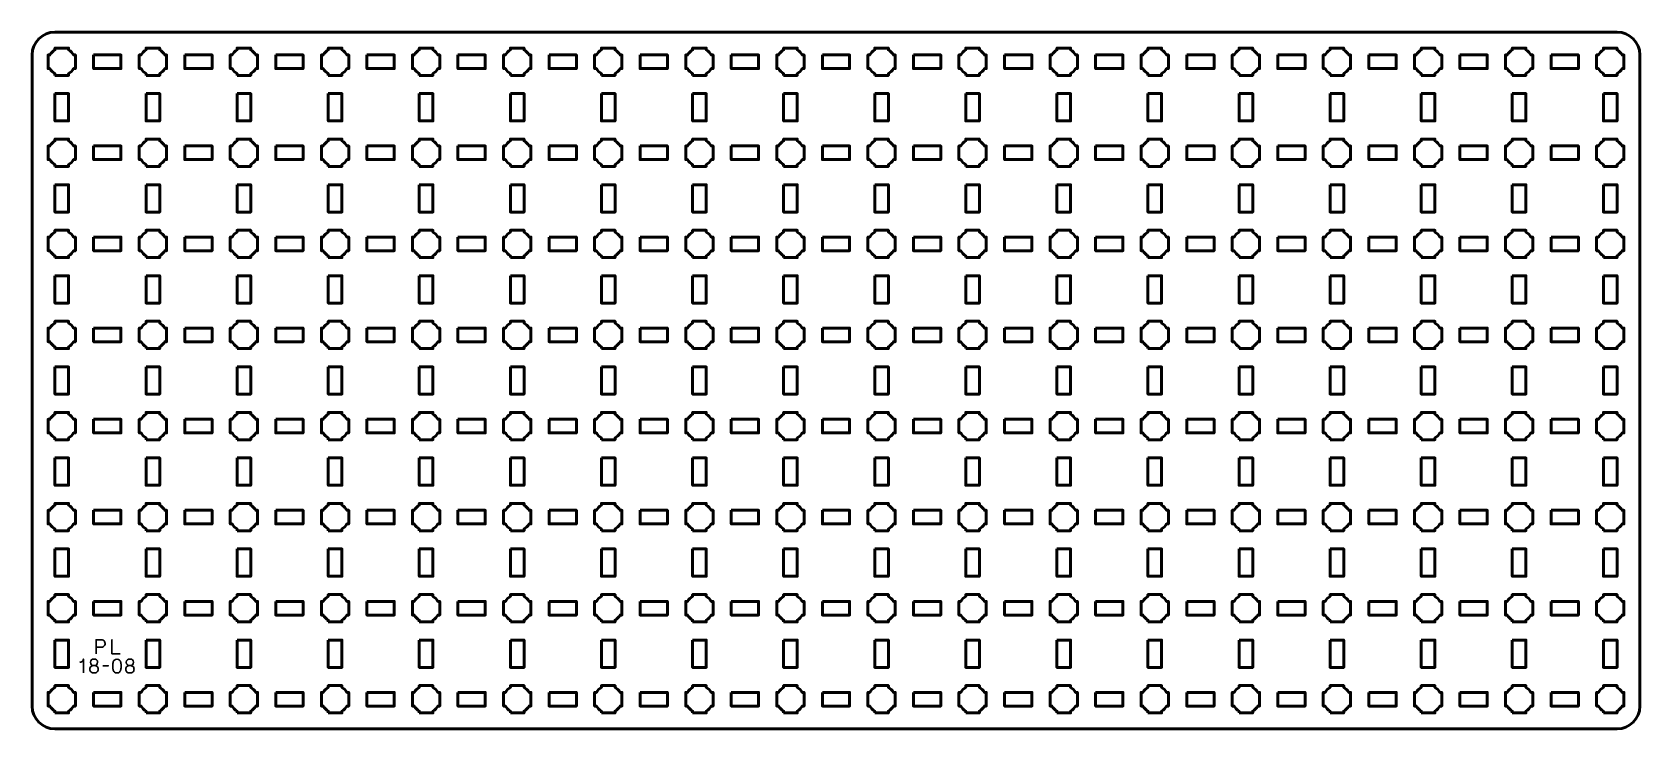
# Model space of a CAD drawing. Header units: centimetres. Extents: x -17.7 to 17.7, y -7.7 to 7.7.
import ezdxf

# ---------------------------------------------------------------- set-up
doc = ezdxf.new("R2010")
doc.units = ezdxf.units.CM
doc.header["$MEASUREMENT"] = 0
doc.layers.add('Layer 1', color=7, linetype='Continuous')

msp = doc.modelspace()

# ---------------------------------------------------------------- linework, layer by layer
at = {"layer": 'Layer 1', "lineweight": 53}
for points, knots in [([(-17.14996, 7.65004), (-17.14996, 7.65004), (17.14996, 7.65004), (17.14996, 7.65004), (17.14996, 7.65004), (17.42692, 7.65004), (17.65006, 7.42694), (17.65006, 7.14994), (17.65006, 7.14994), (17.65006, 7.14994), (17.65006, -7.14994), (17.65006, -7.14994), (17.65006, -7.14994), (17.65006, -7.42708), (17.42692, -7.65004), (17.14996, -7.65004), (17.14996, -7.65004), (17.14996, -7.65004), (-17.14996, -7.65004), (-17.14996, -7.65004), (-17.14996, -7.65004), (-17.42696, -7.65004), (-17.65005, -7.42708), (-17.65005, -7.14994), (-17.65005, -7.14994), (-17.65005, -7.14994), (-17.65005, 7.14994), (-17.65005, 7.14994), (-17.65005, 7.14994), (-17.65005, 7.42694), (-17.42696, 7.65004), (-17.14996, 7.65004)], [0, 0, 0, 0, 0.125, 0.125, 0.125, 0.125, 0.25, 0.25, 0.25, 0.25, 0.375, 0.375, 0.375, 0.375, 0.5, 0.5, 0.5, 0.5, 0.625, 0.625, 0.625, 0.625, 0.75, 0.75, 0.75, 0.75, 0.875, 0.875, 0.875, 0.875, 1, 1, 1, 1]), ([(-17.14996, 6.70001), (-17.14996, 6.70001), (-17.14996, 6.74012), (-17.14996, 6.74012), (-17.14996, 6.74012), (-17.19557, 6.76644), (-17.23349, 6.80447), (-17.25981, 6.84994), (-17.25981, 6.84994), (-17.25981, 6.84994), (-17.30003, 6.84994), (-17.30003, 6.84994), (-17.30003, 6.84994), (-17.30003, 6.84994), (-17.30003, 7.00001), (-17.30003, 7.00001), (-17.30003, 7.00001), (-17.30003, 7.00001), (-17.30003, 7.14994), (-17.30003, 7.14994), (-17.30003, 7.14994), (-17.30003, 7.14994), (-17.25981, 7.14994), (-17.25981, 7.14994), (-17.25981, 7.14994), (-17.23349, 7.19556), (-17.19557, 7.23348), (-17.14996, 7.2598), (-17.14996, 7.2598), (-17.14996, 7.2598), (-17.14996, 7.30001), (-17.14996, 7.30001), (-17.14996, 7.30001), (-17.14996, 7.30001), (-17.00003, 7.30001), (-17.00003, 7.30001), (-17.00003, 7.30001), (-17.00003, 7.30001), (-16.84995, 7.30001), (-16.84995, 7.30001), (-16.84995, 7.30001), (-16.84995, 7.30001), (-16.84995, 7.2598), (-16.84995, 7.2598), (-16.84995, 7.2598), (-16.80448, 7.23348), (-16.76645, 7.19556), (-16.74013, 7.14994), (-16.74013, 7.14994), (-16.74013, 7.14994), (-16.70002, 7.14994), (-16.70002, 7.14994), (-16.70002, 7.14994), (-16.70002, 7.14994), (-16.70002, 7.00001), (-16.70002, 7.00001), (-16.70002, 7.00001), (-16.70002, 7.00001), (-16.70002, 6.84994), (-16.70002, 6.84994), (-16.70002, 6.84994), (-16.70002, 6.84994), (-16.74013, 6.84994), (-16.74013, 6.84994), (-16.74013, 6.84994), (-16.76645, 6.80447), (-16.80448, 6.76644), (-16.84995, 6.74012), (-16.84995, 6.74012), (-16.84995, 6.74012), (-16.84995, 6.70001), (-16.84995, 6.70001), (-16.84995, 6.70001), (-16.84995, 6.70001), (-17.00003, 6.70001), (-17.00003, 6.70001), (-17.00003, 6.70001), (-17.00003, 6.70001), (-17.14996, 6.70001), (-17.14996, 6.70001)], [0, 0, 0, 0, 0.05, 0.05, 0.05, 0.05, 0.1, 0.1, 0.1, 0.1, 0.15, 0.15, 0.15, 0.15, 0.2, 0.2, 0.2, 0.2, 0.25, 0.25, 0.25, 0.25, 0.3, 0.3, 0.3, 0.3, 0.35, 0.35, 0.35, 0.35, 0.4, 0.4, 0.4, 0.4, 0.45, 0.45, 0.45, 0.45, 0.5, 0.5, 0.5, 0.5, 0.55, 0.55, 0.55, 0.55, 0.6, 0.6, 0.6, 0.6, 0.65, 0.65, 0.65, 0.65, 0.7, 0.7, 0.7, 0.7, 0.75, 0.75, 0.75, 0.75, 0.8, 0.8, 0.8, 0.8, 0.85, 0.85, 0.85, 0.85, 0.9, 0.9, 0.9, 0.9, 0.95, 0.95, 0.95, 0.95, 1, 1, 1, 1]), ([(-16.30001, 7.14994), (-16.30001, 7.14994), (-15.7, 7.14994), (-15.7, 7.14994), (-15.7, 7.14994), (-15.7, 7.14994), (-15.7, 6.84994), (-15.7, 6.84994), (-15.7, 6.84994), (-15.7, 6.84994), (-16.30001, 6.84994), (-16.30001, 6.84994), (-16.30001, 6.84994), (-16.30001, 6.84994), (-16.30001, 7.14994), (-16.30001, 7.14994)], [0, 0, 0, 0, 0.25, 0.25, 0.25, 0.25, 0.5, 0.5, 0.5, 0.5, 0.75, 0.75, 0.75, 0.75, 1, 1, 1, 1]), ([(-15.15002, 6.70001), (-15.15002, 6.70001), (-15.15002, 6.74012), (-15.15002, 6.74012), (-15.15002, 6.74012), (-15.1955, 6.76644), (-15.23353, 6.80447), (-15.25984, 6.84994), (-15.25984, 6.84994), (-15.25984, 6.84994), (-15.29995, 6.84994), (-15.29995, 6.84994), (-15.29995, 6.84994), (-15.29995, 6.84994), (-15.29995, 7.00001), (-15.29995, 7.00001), (-15.29995, 7.00001), (-15.29995, 7.00001), (-15.29995, 7.14994), (-15.29995, 7.14994), (-15.29995, 7.14994), (-15.29995, 7.14994), (-15.25984, 7.14994), (-15.25984, 7.14994), (-15.25984, 7.14994), (-15.23353, 7.19556), (-15.1955, 7.23348), (-15.15002, 7.2598), (-15.15002, 7.2598), (-15.15002, 7.2598), (-15.15002, 7.30001), (-15.15002, 7.30001), (-15.15002, 7.30001), (-15.15002, 7.30001), (-14.99995, 7.30001), (-14.99995, 7.30001), (-14.99995, 7.30001), (-14.99995, 7.30001), (-14.85002, 7.30001), (-14.85002, 7.30001), (-14.85002, 7.30001), (-14.85002, 7.30001), (-14.85002, 7.2598), (-14.85002, 7.2598), (-14.85002, 7.2598), (-14.80455, 7.23348), (-14.76652, 7.19556), (-14.7402, 7.14994), (-14.7402, 7.14994), (-14.7402, 7.14994), (-14.69995, 7.14994), (-14.69995, 7.14994), (-14.69995, 7.14994), (-14.69995, 7.14994), (-14.69995, 7.00001), (-14.69995, 7.00001), (-14.69995, 7.00001), (-14.69995, 7.00001), (-14.69995, 6.84994), (-14.69995, 6.84994), (-14.69995, 6.84994), (-14.69995, 6.84994), (-14.7402, 6.84994), (-14.7402, 6.84994), (-14.7402, 6.84994), (-14.76652, 6.80447), (-14.80455, 6.76644), (-14.85002, 6.74012), (-14.85002, 6.74012), (-14.85002, 6.74012), (-14.85002, 6.70001), (-14.85002, 6.70001), (-14.85002, 6.70001), (-14.85002, 6.70001), (-14.99995, 6.70001), (-14.99995, 6.70001), (-14.99995, 6.70001), (-14.99995, 6.70001), (-15.15002, 6.70001), (-15.15002, 6.70001)], [0, 0, 0, 0, 0.05, 0.05, 0.05, 0.05, 0.1, 0.1, 0.1, 0.1, 0.15, 0.15, 0.15, 0.15, 0.2, 0.2, 0.2, 0.2, 0.25, 0.25, 0.25, 0.25, 0.3, 0.3, 0.3, 0.3, 0.35, 0.35, 0.35, 0.35, 0.4, 0.4, 0.4, 0.4, 0.45, 0.45, 0.45, 0.45, 0.5, 0.5, 0.5, 0.5, 0.55, 0.55, 0.55, 0.55, 0.6, 0.6, 0.6, 0.6, 0.65, 0.65, 0.65, 0.65, 0.7, 0.7, 0.7, 0.7, 0.75, 0.75, 0.75, 0.75, 0.8, 0.8, 0.8, 0.8, 0.85, 0.85, 0.85, 0.85, 0.9, 0.9, 0.9, 0.9, 0.95, 0.95, 0.95, 0.95, 1, 1, 1, 1]), ([(-14.30004, 7.14994), (-14.30004, 7.14994), (-13.70004, 7.14994), (-13.70004, 7.14994), (-13.70004, 7.14994), (-13.70004, 7.14994), (-13.70004, 6.84994), (-13.70004, 6.84994), (-13.70004, 6.84994), (-13.70004, 6.84994), (-14.30004, 6.84994), (-14.30004, 6.84994), (-14.30004, 6.84994), (-14.30004, 6.84994), (-14.30004, 7.14994), (-14.30004, 7.14994)], [0, 0, 0, 0, 0.25, 0.25, 0.25, 0.25, 0.5, 0.5, 0.5, 0.5, 0.75, 0.75, 0.75, 0.75, 1, 1, 1, 1]), ([(-13.15009, 6.70001), (-13.15009, 6.70001), (-13.15009, 6.74012), (-13.15009, 6.74012), (-13.15009, 6.74012), (-13.19556, 6.76644), (-13.23345, 6.80447), (-13.25991, 6.84994), (-13.25991, 6.84994), (-13.25991, 6.84994), (-13.30002, 6.84994), (-13.30002, 6.84994), (-13.30002, 6.84994), (-13.30002, 6.84994), (-13.30002, 7.00001), (-13.30002, 7.00001), (-13.30002, 7.00001), (-13.30002, 7.00001), (-13.30002, 7.14994), (-13.30002, 7.14994), (-13.30002, 7.14994), (-13.30002, 7.14994), (-13.25991, 7.14994), (-13.25991, 7.14994), (-13.25991, 7.14994), (-13.23345, 7.19556), (-13.19556, 7.23348), (-13.15009, 7.2598), (-13.15009, 7.2598), (-13.15009, 7.2598), (-13.15009, 7.30001), (-13.15009, 7.30001), (-13.15009, 7.30001), (-13.15009, 7.30001), (-13.00002, 7.30001), (-13.00002, 7.30001), (-13.00002, 7.30001), (-13.00002, 7.30001), (-12.85009, 7.30001), (-12.85009, 7.30001), (-12.85009, 7.30001), (-12.85009, 7.30001), (-12.85009, 7.2598), (-12.85009, 7.2598), (-12.85009, 7.2598), (-12.80447, 7.23348), (-12.76655, 7.19556), (-12.74023, 7.14994), (-12.74023, 7.14994), (-12.74023, 7.14994), (-12.70002, 7.14994), (-12.70002, 7.14994), (-12.70002, 7.14994), (-12.70002, 7.14994), (-12.70002, 7.00001), (-12.70002, 7.00001), (-12.70002, 7.00001), (-12.70002, 7.00001), (-12.70002, 6.84994), (-12.70002, 6.84994), (-12.70002, 6.84994), (-12.70002, 6.84994), (-12.74023, 6.84994), (-12.74023, 6.84994), (-12.74023, 6.84994), (-12.76655, 6.80447), (-12.80447, 6.76644), (-12.85009, 6.74012), (-12.85009, 6.74012), (-12.85009, 6.74012), (-12.85009, 6.70001), (-12.85009, 6.70001), (-12.85009, 6.70001), (-12.85009, 6.70001), (-13.00002, 6.70001), (-13.00002, 6.70001), (-13.00002, 6.70001), (-13.00002, 6.70001), (-13.15009, 6.70001), (-13.15009, 6.70001)], [0, 0, 0, 0, 0.05, 0.05, 0.05, 0.05, 0.1, 0.1, 0.1, 0.1, 0.15, 0.15, 0.15, 0.15, 0.2, 0.2, 0.2, 0.2, 0.25, 0.25, 0.25, 0.25, 0.3, 0.3, 0.3, 0.3, 0.35, 0.35, 0.35, 0.35, 0.4, 0.4, 0.4, 0.4, 0.45, 0.45, 0.45, 0.45, 0.5, 0.5, 0.5, 0.5, 0.55, 0.55, 0.55, 0.55, 0.6, 0.6, 0.6, 0.6, 0.65, 0.65, 0.65, 0.65, 0.7, 0.7, 0.7, 0.7, 0.75, 0.75, 0.75, 0.75, 0.8, 0.8, 0.8, 0.8, 0.85, 0.85, 0.85, 0.85, 0.9, 0.9, 0.9, 0.9, 0.95, 0.95, 0.95, 0.95, 1, 1, 1, 1]), ([(-12.29997, 7.14994), (-12.29997, 7.14994), (-11.69996, 7.14994), (-11.69996, 7.14994), (-11.69996, 7.14994), (-11.69996, 7.14994), (-11.69996, 6.84994), (-11.69996, 6.84994), (-11.69996, 6.84994), (-11.69996, 6.84994), (-12.29997, 6.84994), (-12.29997, 6.84994), (-12.29997, 6.84994), (-12.29997, 6.84994), (-12.29997, 7.14994), (-12.29997, 7.14994)], [0, 0, 0, 0, 0.25, 0.25, 0.25, 0.25, 0.5, 0.5, 0.5, 0.5, 0.75, 0.75, 0.75, 0.75, 1, 1, 1, 1]), ([(-11.14998, 6.70001), (-11.14998, 6.70001), (-11.14998, 6.74012), (-11.14998, 6.74012), (-11.14998, 6.74012), (-11.1956, 6.76644), (-11.23348, 6.80447), (-11.2598, 6.84994), (-11.2598, 6.84994), (-11.2598, 6.84994), (-11.30005, 6.84994), (-11.30005, 6.84994), (-11.30005, 6.84994), (-11.30005, 6.84994), (-11.30005, 7.00001), (-11.30005, 7.00001), (-11.30005, 7.00001), (-11.30005, 7.00001), (-11.30005, 7.14994), (-11.30005, 7.14994), (-11.30005, 7.14994), (-11.30005, 7.14994), (-11.2598, 7.14994), (-11.2598, 7.14994), (-11.2598, 7.14994), (-11.23348, 7.19556), (-11.1956, 7.23348), (-11.14998, 7.2598), (-11.14998, 7.2598), (-11.14998, 7.2598), (-11.14998, 7.30001), (-11.14998, 7.30001), (-11.14998, 7.30001), (-11.14998, 7.30001), (-11.00005, 7.30001), (-11.00005, 7.30001), (-11.00005, 7.30001), (-11.00005, 7.30001), (-10.84998, 7.30001), (-10.84998, 7.30001), (-10.84998, 7.30001), (-10.84998, 7.30001), (-10.84998, 7.2598), (-10.84998, 7.2598), (-10.84998, 7.2598), (-10.80451, 7.23348), (-10.76648, 7.19556), (-10.74016, 7.14994), (-10.74016, 7.14994), (-10.74016, 7.14994), (-10.70005, 7.14994), (-10.70005, 7.14994), (-10.70005, 7.14994), (-10.70005, 7.14994), (-10.70005, 7.00001), (-10.70005, 7.00001), (-10.70005, 7.00001), (-10.70005, 7.00001), (-10.70005, 6.84994), (-10.70005, 6.84994), (-10.70005, 6.84994), (-10.70005, 6.84994), (-10.74016, 6.84994), (-10.74016, 6.84994), (-10.74016, 6.84994), (-10.76648, 6.80447), (-10.80451, 6.76644), (-10.84998, 6.74012), (-10.84998, 6.74012), (-10.84998, 6.74012), (-10.84998, 6.70001), (-10.84998, 6.70001), (-10.84998, 6.70001), (-10.84998, 6.70001), (-11.00005, 6.70001), (-11.00005, 6.70001), (-11.00005, 6.70001), (-11.00005, 6.70001), (-11.14998, 6.70001), (-11.14998, 6.70001)], [0, 0, 0, 0, 0.05, 0.05, 0.05, 0.05, 0.1, 0.1, 0.1, 0.1, 0.15, 0.15, 0.15, 0.15, 0.2, 0.2, 0.2, 0.2, 0.25, 0.25, 0.25, 0.25, 0.3, 0.3, 0.3, 0.3, 0.35, 0.35, 0.35, 0.35, 0.4, 0.4, 0.4, 0.4, 0.45, 0.45, 0.45, 0.45, 0.5, 0.5, 0.5, 0.5, 0.55, 0.55, 0.55, 0.55, 0.6, 0.6, 0.6, 0.6, 0.65, 0.65, 0.65, 0.65, 0.7, 0.7, 0.7, 0.7, 0.75, 0.75, 0.75, 0.75, 0.8, 0.8, 0.8, 0.8, 0.85, 0.85, 0.85, 0.85, 0.9, 0.9, 0.9, 0.9, 0.95, 0.95, 0.95, 0.95, 1, 1, 1, 1]), ([(-10.3, 7.14994), (-10.3, 7.14994), (-9.69999, 7.14994), (-9.69999, 7.14994), (-9.69999, 7.14994), (-9.69999, 7.14994), (-9.69999, 6.84994), (-9.69999, 6.84994), (-9.69999, 6.84994), (-9.69999, 6.84994), (-10.3, 6.84994), (-10.3, 6.84994), (-10.3, 6.84994), (-10.3, 6.84994), (-10.3, 7.14994), (-10.3, 7.14994)], [0, 0, 0, 0, 0.25, 0.25, 0.25, 0.25, 0.5, 0.5, 0.5, 0.5, 0.75, 0.75, 0.75, 0.75, 1, 1, 1, 1]), ([(-9.15005, 6.70001), (-9.15005, 6.70001), (-9.15005, 6.74012), (-9.15005, 6.74012), (-9.15005, 6.74012), (-9.19552, 6.76644), (-9.23355, 6.80447), (-9.25987, 6.84994), (-9.25987, 6.84994), (-9.25987, 6.84994), (-9.29998, 6.84994), (-9.29998, 6.84994), (-9.29998, 6.84994), (-9.29998, 6.84994), (-9.29998, 7.00001), (-9.29998, 7.00001), (-9.29998, 7.00001), (-9.29998, 7.00001), (-9.29998, 7.14994), (-9.29998, 7.14994), (-9.29998, 7.14994), (-9.29998, 7.14994), (-9.25987, 7.14994), (-9.25987, 7.14994), (-9.25987, 7.14994), (-9.23355, 7.19556), (-9.19552, 7.23348), (-9.15005, 7.2598), (-9.15005, 7.2598), (-9.15005, 7.2598), (-9.15005, 7.30001), (-9.15005, 7.30001), (-9.15005, 7.30001), (-9.15005, 7.30001), (-8.99998, 7.30001), (-8.99998, 7.30001), (-8.99998, 7.30001), (-8.99998, 7.30001), (-8.85005, 7.30001), (-8.85005, 7.30001), (-8.85005, 7.30001), (-8.85005, 7.30001), (-8.85005, 7.2598), (-8.85005, 7.2598), (-8.85005, 7.2598), (-8.80443, 7.23348), (-8.76654, 7.19556), (-8.74023, 7.14994), (-8.74023, 7.14994), (-8.74023, 7.14994), (-8.69998, 7.14994), (-8.69998, 7.14994), (-8.69998, 7.14994), (-8.69998, 7.14994), (-8.69998, 7.00001), (-8.69998, 7.00001), (-8.69998, 7.00001), (-8.69998, 7.00001), (-8.69998, 6.84994), (-8.69998, 6.84994), (-8.69998, 6.84994), (-8.69998, 6.84994), (-8.74023, 6.84994), (-8.74023, 6.84994), (-8.74023, 6.84994), (-8.76654, 6.80447), (-8.80443, 6.76644), (-8.85005, 6.74012), (-8.85005, 6.74012), (-8.85005, 6.74012), (-8.85005, 6.70001), (-8.85005, 6.70001), (-8.85005, 6.70001), (-8.85005, 6.70001), (-8.99998, 6.70001), (-8.99998, 6.70001), (-8.99998, 6.70001), (-8.99998, 6.70001), (-9.15005, 6.70001), (-9.15005, 6.70001)], [0, 0, 0, 0, 0.05, 0.05, 0.05, 0.05, 0.1, 0.1, 0.1, 0.1, 0.15, 0.15, 0.15, 0.15, 0.2, 0.2, 0.2, 0.2, 0.25, 0.25, 0.25, 0.25, 0.3, 0.3, 0.3, 0.3, 0.35, 0.35, 0.35, 0.35, 0.4, 0.4, 0.4, 0.4, 0.45, 0.45, 0.45, 0.45, 0.5, 0.5, 0.5, 0.5, 0.55, 0.55, 0.55, 0.55, 0.6, 0.6, 0.6, 0.6, 0.65, 0.65, 0.65, 0.65, 0.7, 0.7, 0.7, 0.7, 0.75, 0.75, 0.75, 0.75, 0.8, 0.8, 0.8, 0.8, 0.85, 0.85, 0.85, 0.85, 0.9, 0.9, 0.9, 0.9, 0.95, 0.95, 0.95, 0.95, 1, 1, 1, 1]), ([(-8.30007, 7.14994), (-8.30007, 7.14994), (-7.70006, 7.14994), (-7.70006, 7.14994), (-7.70006, 7.14994), (-7.70006, 7.14994), (-7.70006, 6.84994), (-7.70006, 6.84994), (-7.70006, 6.84994), (-7.70006, 6.84994), (-8.30007, 6.84994), (-8.30007, 6.84994), (-8.30007, 6.84994), (-8.30007, 6.84994), (-8.30007, 7.14994), (-8.30007, 7.14994)], [0, 0, 0, 0, 0.25, 0.25, 0.25, 0.25, 0.5, 0.5, 0.5, 0.5, 0.75, 0.75, 0.75, 0.75, 1, 1, 1, 1]), ([(-7.15008, 6.70001), (-7.15008, 6.70001), (-7.15008, 6.74012), (-7.15008, 6.74012), (-7.15008, 6.74012), (-7.19555, 6.76644), (-7.23348, 6.80447), (-7.25994, 6.84994), (-7.25994, 6.84994), (-7.25994, 6.84994), (-7.30001, 6.84994), (-7.30001, 6.84994), (-7.30001, 6.84994), (-7.30001, 6.84994), (-7.30001, 7.00001), (-7.30001, 7.00001), (-7.30001, 7.00001), (-7.30001, 7.00001), (-7.30001, 7.14994), (-7.30001, 7.14994), (-7.30001, 7.14994), (-7.30001, 7.14994), (-7.25994, 7.14994), (-7.25994, 7.14994), (-7.25994, 7.14994), (-7.23348, 7.19556), (-7.19555, 7.23348), (-7.15008, 7.2598), (-7.15008, 7.2598), (-7.15008, 7.2598), (-7.15008, 7.30001), (-7.15008, 7.30001), (-7.15008, 7.30001), (-7.15008, 7.30001), (-7.00001, 7.30001), (-7.00001, 7.30001), (-7.00001, 7.30001), (-7.00001, 7.30001), (-6.85008, 7.30001), (-6.85008, 7.30001), (-6.85008, 7.30001), (-6.85008, 7.30001), (-6.85008, 7.2598), (-6.85008, 7.2598), (-6.85008, 7.2598), (-6.8045, 7.23348), (-6.76658, 7.19556), (-6.74012, 7.14994), (-6.74012, 7.14994), (-6.74012, 7.14994), (-6.70004, 7.14994), (-6.70004, 7.14994), (-6.70004, 7.14994), (-6.70004, 7.14994), (-6.70004, 7.00001), (-6.70004, 7.00001), (-6.70004, 7.00001), (-6.70004, 7.00001), (-6.70004, 6.84994), (-6.70004, 6.84994), (-6.70004, 6.84994), (-6.70004, 6.84994), (-6.74012, 6.84994), (-6.74012, 6.84994), (-6.74012, 6.84994), (-6.76658, 6.80447), (-6.8045, 6.76644), (-6.85008, 6.74012), (-6.85008, 6.74012), (-6.85008, 6.74012), (-6.85008, 6.70001), (-6.85008, 6.70001), (-6.85008, 6.70001), (-6.85008, 6.70001), (-7.00001, 6.70001), (-7.00001, 6.70001), (-7.00001, 6.70001), (-7.00001, 6.70001), (-7.15008, 6.70001), (-7.15008, 6.70001)], [0, 0, 0, 0, 0.05, 0.05, 0.05, 0.05, 0.1, 0.1, 0.1, 0.1, 0.15, 0.15, 0.15, 0.15, 0.2, 0.2, 0.2, 0.2, 0.25, 0.25, 0.25, 0.25, 0.3, 0.3, 0.3, 0.3, 0.35, 0.35, 0.35, 0.35, 0.4, 0.4, 0.4, 0.4, 0.45, 0.45, 0.45, 0.45, 0.5, 0.5, 0.5, 0.5, 0.55, 0.55, 0.55, 0.55, 0.6, 0.6, 0.6, 0.6, 0.65, 0.65, 0.65, 0.65, 0.7, 0.7, 0.7, 0.7, 0.75, 0.75, 0.75, 0.75, 0.8, 0.8, 0.8, 0.8, 0.85, 0.85, 0.85, 0.85, 0.9, 0.9, 0.9, 0.9, 0.95, 0.95, 0.95, 0.95, 1, 1, 1, 1]), ([(-6.29999, 7.14994), (-6.29999, 7.14994), (-5.69999, 7.14994), (-5.69999, 7.14994), (-5.69999, 7.14994), (-5.69999, 7.14994), (-5.69999, 6.84994), (-5.69999, 6.84994), (-5.69999, 6.84994), (-5.69999, 6.84994), (-6.29999, 6.84994), (-6.29999, 6.84994), (-6.29999, 6.84994), (-6.29999, 6.84994), (-6.29999, 7.14994), (-6.29999, 7.14994)], [0, 0, 0, 0, 0.25, 0.25, 0.25, 0.25, 0.5, 0.5, 0.5, 0.5, 0.75, 0.75, 0.75, 0.75, 1, 1, 1, 1]), ([(-5.15001, 6.70001), (-5.15001, 6.70001), (-5.15001, 6.74012), (-5.15001, 6.74012), (-5.15001, 6.74012), (-5.19562, 6.76644), (-5.23351, 6.80447), (-5.25983, 6.84994), (-5.25983, 6.84994), (-5.25983, 6.84994), (-5.30008, 6.84994), (-5.30008, 6.84994), (-5.30008, 6.84994), (-5.30008, 6.84994), (-5.30008, 7.00001), (-5.30008, 7.00001), (-5.30008, 7.00001), (-5.30008, 7.00001), (-5.30008, 7.14994), (-5.30008, 7.14994), (-5.30008, 7.14994), (-5.30008, 7.14994), (-5.25983, 7.14994), (-5.25983, 7.14994), (-5.25983, 7.14994), (-5.23351, 7.19556), (-5.19562, 7.23348), (-5.15001, 7.2598), (-5.15001, 7.2598), (-5.15001, 7.2598), (-5.15001, 7.30001), (-5.15001, 7.30001), (-5.15001, 7.30001), (-5.15001, 7.30001), (-5.00008, 7.30001), (-5.00008, 7.30001), (-5.00008, 7.30001), (-5.00008, 7.30001), (-4.85001, 7.30001), (-4.85001, 7.30001), (-4.85001, 7.30001), (-4.85001, 7.30001), (-4.85001, 7.2598), (-4.85001, 7.2598), (-4.85001, 7.2598), (-4.80453, 7.23348), (-4.7665, 7.19556), (-4.74019, 7.14994), (-4.74019, 7.14994), (-4.74019, 7.14994), (-4.70007, 7.14994), (-4.70007, 7.14994), (-4.70007, 7.14994), (-4.70007, 7.14994), (-4.70007, 7.00001), (-4.70007, 7.00001), (-4.70007, 7.00001), (-4.70007, 7.00001), (-4.70007, 6.84994), (-4.70007, 6.84994), (-4.70007, 6.84994), (-4.70007, 6.84994), (-4.74019, 6.84994), (-4.74019, 6.84994), (-4.74019, 6.84994), (-4.7665, 6.80447), (-4.80453, 6.76644), (-4.85001, 6.74012), (-4.85001, 6.74012), (-4.85001, 6.74012), (-4.85001, 6.70001), (-4.85001, 6.70001), (-4.85001, 6.70001), (-4.85001, 6.70001), (-5.00008, 6.70001), (-5.00008, 6.70001), (-5.00008, 6.70001), (-5.00008, 6.70001), (-5.15001, 6.70001), (-5.15001, 6.70001)], [0, 0, 0, 0, 0.05, 0.05, 0.05, 0.05, 0.1, 0.1, 0.1, 0.1, 0.15, 0.15, 0.15, 0.15, 0.2, 0.2, 0.2, 0.2, 0.25, 0.25, 0.25, 0.25, 0.3, 0.3, 0.3, 0.3, 0.35, 0.35, 0.35, 0.35, 0.4, 0.4, 0.4, 0.4, 0.45, 0.45, 0.45, 0.45, 0.5, 0.5, 0.5, 0.5, 0.55, 0.55, 0.55, 0.55, 0.6, 0.6, 0.6, 0.6, 0.65, 0.65, 0.65, 0.65, 0.7, 0.7, 0.7, 0.7, 0.75, 0.75, 0.75, 0.75, 0.8, 0.8, 0.8, 0.8, 0.85, 0.85, 0.85, 0.85, 0.9, 0.9, 0.9, 0.9, 0.95, 0.95, 0.95, 0.95, 1, 1, 1, 1]), ([(-4.30003, 7.14994), (-4.30003, 7.14994), (-3.70002, 7.14994), (-3.70002, 7.14994), (-3.70002, 7.14994), (-3.70002, 7.14994), (-3.70002, 6.84994), (-3.70002, 6.84994), (-3.70002, 6.84994), (-3.70002, 6.84994), (-4.30003, 6.84994), (-4.30003, 6.84994), (-4.30003, 6.84994), (-4.30003, 6.84994), (-4.30003, 7.14994), (-4.30003, 7.14994)], [0, 0, 0, 0, 0.25, 0.25, 0.25, 0.25, 0.5, 0.5, 0.5, 0.5, 0.75, 0.75, 0.75, 0.75, 1, 1, 1, 1]), ([(-3.15008, 6.70001), (-3.15008, 6.70001), (-3.15008, 6.74012), (-3.15008, 6.74012), (-3.15008, 6.74012), (-3.19555, 6.76644), (-3.23358, 6.80447), (-3.25989, 6.84994), (-3.25989, 6.84994), (-3.25989, 6.84994), (-3.30001, 6.84994), (-3.30001, 6.84994), (-3.30001, 6.84994), (-3.30001, 6.84994), (-3.30001, 7.00001), (-3.30001, 7.00001), (-3.30001, 7.00001), (-3.30001, 7.00001), (-3.30001, 7.14994), (-3.30001, 7.14994), (-3.30001, 7.14994), (-3.30001, 7.14994), (-3.25989, 7.14994), (-3.25989, 7.14994), (-3.25989, 7.14994), (-3.23358, 7.19556), (-3.19555, 7.23348), (-3.15008, 7.2598), (-3.15008, 7.2598), (-3.15008, 7.2598), (-3.15008, 7.30001), (-3.15008, 7.30001), (-3.15008, 7.30001), (-3.15008, 7.30001), (-3, 7.30001), (-3, 7.30001), (-3, 7.30001), (-3, 7.30001), (-2.85007, 7.30001), (-2.85007, 7.30001), (-2.85007, 7.30001), (-2.85007, 7.30001), (-2.85007, 7.2598), (-2.85007, 7.2598), (-2.85007, 7.2598), (-2.80446, 7.23348), (-2.76657, 7.19556), (-2.74022, 7.14994), (-2.74022, 7.14994), (-2.74022, 7.14994), (-2.7, 7.14994), (-2.7, 7.14994), (-2.7, 7.14994), (-2.7, 7.14994), (-2.7, 7.00001), (-2.7, 7.00001), (-2.7, 7.00001), (-2.7, 7.00001), (-2.7, 6.84994), (-2.7, 6.84994), (-2.7, 6.84994), (-2.7, 6.84994), (-2.74022, 6.84994), (-2.74022, 6.84994), (-2.74022, 6.84994), (-2.76657, 6.80447), (-2.80446, 6.76644), (-2.85007, 6.74012), (-2.85007, 6.74012), (-2.85007, 6.74012), (-2.85007, 6.70001), (-2.85007, 6.70001), (-2.85007, 6.70001), (-2.85007, 6.70001), (-3, 6.70001), (-3, 6.70001), (-3, 6.70001), (-3, 6.70001), (-3.15008, 6.70001), (-3.15008, 6.70001)], [0, 0, 0, 0, 0.05, 0.05, 0.05, 0.05, 0.1, 0.1, 0.1, 0.1, 0.15, 0.15, 0.15, 0.15, 0.2, 0.2, 0.2, 0.2, 0.25, 0.25, 0.25, 0.25, 0.3, 0.3, 0.3, 0.3, 0.35, 0.35, 0.35, 0.35, 0.4, 0.4, 0.4, 0.4, 0.45, 0.45, 0.45, 0.45, 0.5, 0.5, 0.5, 0.5, 0.55, 0.55, 0.55, 0.55, 0.6, 0.6, 0.6, 0.6, 0.65, 0.65, 0.65, 0.65, 0.7, 0.7, 0.7, 0.7, 0.75, 0.75, 0.75, 0.75, 0.8, 0.8, 0.8, 0.8, 0.85, 0.85, 0.85, 0.85, 0.9, 0.9, 0.9, 0.9, 0.95, 0.95, 0.95, 0.95, 1, 1, 1, 1]), ([(-2.29995, 7.14994), (-2.29995, 7.14994), (-1.69995, 7.14994), (-1.69995, 7.14994), (-1.69995, 7.14994), (-1.69995, 7.14994), (-1.69995, 6.84994), (-1.69995, 6.84994), (-1.69995, 6.84994), (-1.69995, 6.84994), (-2.29995, 6.84994), (-2.29995, 6.84994), (-2.29995, 6.84994), (-2.29995, 6.84994), (-2.29995, 7.14994), (-2.29995, 7.14994)], [0, 0, 0, 0, 0.25, 0.25, 0.25, 0.25, 0.5, 0.5, 0.5, 0.5, 0.75, 0.75, 0.75, 0.75, 1, 1, 1, 1]), ([(-1.14997, 6.70001), (-1.14997, 6.70001), (-1.14997, 6.74012), (-1.14997, 6.74012), (-1.14997, 6.74012), (-1.19558, 6.76644), (-1.2335, 6.80447), (-1.25996, 6.84994), (-1.25996, 6.84994), (-1.25996, 6.84994), (-1.30004, 6.84994), (-1.30004, 6.84994), (-1.30004, 6.84994), (-1.30004, 6.84994), (-1.30004, 7.00001), (-1.30004, 7.00001), (-1.30004, 7.00001), (-1.30004, 7.00001), (-1.30004, 7.14994), (-1.30004, 7.14994), (-1.30004, 7.14994), (-1.30004, 7.14994), (-1.25996, 7.14994), (-1.25996, 7.14994), (-1.25996, 7.14994), (-1.2335, 7.19556), (-1.19558, 7.23348), (-1.14997, 7.2598), (-1.14997, 7.2598), (-1.14997, 7.2598), (-1.14997, 7.30001), (-1.14997, 7.30001), (-1.14997, 7.30001), (-1.14997, 7.30001), (-1.00004, 7.30001), (-1.00004, 7.30001), (-1.00004, 7.30001), (-1.00004, 7.30001), (-0.84996, 7.30001), (-0.84996, 7.30001), (-0.84996, 7.30001), (-0.84996, 7.30001), (-0.84996, 7.2598), (-0.84996, 7.2598), (-0.84996, 7.2598), (-0.80449, 7.23348), (-0.7666, 7.19556), (-0.74014, 7.14994), (-0.74014, 7.14994), (-0.74014, 7.14994), (-0.70003, 7.14994), (-0.70003, 7.14994), (-0.70003, 7.14994), (-0.70003, 7.14994), (-0.70003, 7.00001), (-0.70003, 7.00001), (-0.70003, 7.00001), (-0.70003, 7.00001), (-0.70003, 6.84994), (-0.70003, 6.84994), (-0.70003, 6.84994), (-0.70003, 6.84994), (-0.74014, 6.84994), (-0.74014, 6.84994), (-0.74014, 6.84994), (-0.7666, 6.80447), (-0.80449, 6.76644), (-0.84996, 6.74012), (-0.84996, 6.74012), (-0.84996, 6.74012), (-0.84996, 6.70001), (-0.84996, 6.70001), (-0.84996, 6.70001), (-0.84996, 6.70001), (-1.00004, 6.70001), (-1.00004, 6.70001), (-1.00004, 6.70001), (-1.00004, 6.70001), (-1.14997, 6.70001), (-1.14997, 6.70001)], [0, 0, 0, 0, 0.05, 0.05, 0.05, 0.05, 0.1, 0.1, 0.1, 0.1, 0.15, 0.15, 0.15, 0.15, 0.2, 0.2, 0.2, 0.2, 0.25, 0.25, 0.25, 0.25, 0.3, 0.3, 0.3, 0.3, 0.35, 0.35, 0.35, 0.35, 0.4, 0.4, 0.4, 0.4, 0.45, 0.45, 0.45, 0.45, 0.5, 0.5, 0.5, 0.5, 0.55, 0.55, 0.55, 0.55, 0.6, 0.6, 0.6, 0.6, 0.65, 0.65, 0.65, 0.65, 0.7, 0.7, 0.7, 0.7, 0.75, 0.75, 0.75, 0.75, 0.8, 0.8, 0.8, 0.8, 0.85, 0.85, 0.85, 0.85, 0.9, 0.9, 0.9, 0.9, 0.95, 0.95, 0.95, 0.95, 1, 1, 1, 1]), ([(-0.30002, 7.14994), (-0.30002, 7.14994), (0.29999, 7.14994), (0.29999, 7.14994), (0.29999, 7.14994), (0.29999, 7.14994), (0.29999, 6.84994), (0.29999, 6.84994), (0.29999, 6.84994), (0.29999, 6.84994), (-0.30002, 6.84994), (-0.30002, 6.84994), (-0.30002, 6.84994), (-0.30002, 6.84994), (-0.30002, 7.14994), (-0.30002, 7.14994)], [0, 0, 0, 0, 0.25, 0.25, 0.25, 0.25, 0.5, 0.5, 0.5, 0.5, 0.75, 0.75, 0.75, 0.75, 1, 1, 1, 1]), ([(0.84997, 6.70001), (0.84997, 6.70001), (0.84997, 6.74012), (0.84997, 6.74012), (0.84997, 6.74012), (0.80435, 6.76644), (0.76646, 6.80447), (0.74015, 6.84994), (0.74015, 6.84994), (0.74015, 6.84994), (0.69989, 6.84994), (0.69989, 6.84994), (0.69989, 6.84994), (0.69989, 6.84994), (0.69989, 7.00001), (0.69989, 7.00001), (0.69989, 7.00001), (0.69989, 7.00001), (0.69989, 7.14994), (0.69989, 7.14994), (0.69989, 7.14994), (0.69989, 7.14994), (0.74015, 7.14994), (0.74015, 7.14994), (0.74015, 7.14994), (0.76646, 7.19556), (0.80435, 7.23348), (0.84997, 7.2598), (0.84997, 7.2598), (0.84997, 7.2598), (0.84997, 7.30001), (0.84997, 7.30001), (0.84997, 7.30001), (0.84997, 7.30001), (0.9999, 7.30001), (0.9999, 7.30001), (0.9999, 7.30001), (0.9999, 7.30001), (1.14997, 7.30001), (1.14997, 7.30001), (1.14997, 7.30001), (1.14997, 7.30001), (1.14997, 7.2598), (1.14997, 7.2598), (1.14997, 7.2598), (1.19544, 7.23348), (1.23347, 7.19556), (1.25979, 7.14994), (1.25979, 7.14994), (1.25979, 7.14994), (1.2999, 7.14994), (1.2999, 7.14994), (1.2999, 7.14994), (1.2999, 7.14994), (1.2999, 7.00001), (1.2999, 7.00001), (1.2999, 7.00001), (1.2999, 7.00001), (1.2999, 6.84994), (1.2999, 6.84994), (1.2999, 6.84994), (1.2999, 6.84994), (1.25979, 6.84994), (1.25979, 6.84994), (1.25979, 6.84994), (1.23347, 6.80447), (1.19544, 6.76644), (1.14997, 6.74012), (1.14997, 6.74012), (1.14997, 6.74012), (1.14997, 6.70001), (1.14997, 6.70001), (1.14997, 6.70001), (1.14997, 6.70001), (0.9999, 6.70001), (0.9999, 6.70001), (0.9999, 6.70001), (0.9999, 6.70001), (0.84997, 6.70001), (0.84997, 6.70001)], [0, 0, 0, 0, 0.05, 0.05, 0.05, 0.05, 0.1, 0.1, 0.1, 0.1, 0.15, 0.15, 0.15, 0.15, 0.2, 0.2, 0.2, 0.2, 0.25, 0.25, 0.25, 0.25, 0.3, 0.3, 0.3, 0.3, 0.35, 0.35, 0.35, 0.35, 0.4, 0.4, 0.4, 0.4, 0.45, 0.45, 0.45, 0.45, 0.5, 0.5, 0.5, 0.5, 0.55, 0.55, 0.55, 0.55, 0.6, 0.6, 0.6, 0.6, 0.65, 0.65, 0.65, 0.65, 0.7, 0.7, 0.7, 0.7, 0.75, 0.75, 0.75, 0.75, 0.8, 0.8, 0.8, 0.8, 0.85, 0.85, 0.85, 0.85, 0.9, 0.9, 0.9, 0.9, 0.95, 0.95, 0.95, 0.95, 1, 1, 1, 1]), ([(1.69995, 7.14994), (1.69995, 7.14994), (2.29995, 7.14994), (2.29995, 7.14994), (2.29995, 7.14994), (2.29995, 7.14994), (2.29995, 6.84994), (2.29995, 6.84994), (2.29995, 6.84994), (2.29995, 6.84994), (1.69995, 6.84994), (1.69995, 6.84994), (1.69995, 6.84994), (1.69995, 6.84994), (1.69995, 7.14994), (1.69995, 7.14994)], [0, 0, 0, 0, 0.25, 0.25, 0.25, 0.25, 0.5, 0.5, 0.5, 0.5, 0.75, 0.75, 0.75, 0.75, 1, 1, 1, 1]), ([(2.8499, 6.70001), (2.8499, 6.70001), (2.8499, 6.74012), (2.8499, 6.74012), (2.8499, 6.74012), (2.80443, 6.76644), (2.7664, 6.80447), (2.74008, 6.84994), (2.74008, 6.84994), (2.74008, 6.84994), (2.69997, 6.84994), (2.69997, 6.84994), (2.69997, 6.84994), (2.69997, 6.84994), (2.69997, 7.00001), (2.69997, 7.00001), (2.69997, 7.00001), (2.69997, 7.00001), (2.69997, 7.14994), (2.69997, 7.14994), (2.69997, 7.14994), (2.69997, 7.14994), (2.74008, 7.14994), (2.74008, 7.14994), (2.74008, 7.14994), (2.7664, 7.19556), (2.80443, 7.23348), (2.8499, 7.2598), (2.8499, 7.2598), (2.8499, 7.2598), (2.8499, 7.30001), (2.8499, 7.30001), (2.8499, 7.30001), (2.8499, 7.30001), (2.99997, 7.30001), (2.99997, 7.30001), (2.99997, 7.30001), (2.99997, 7.30001), (3.1499, 7.30001), (3.1499, 7.30001), (3.1499, 7.30001), (3.1499, 7.30001), (3.1499, 7.2598), (3.1499, 7.2598), (3.1499, 7.2598), (3.19551, 7.23348), (3.23344, 7.19556), (3.25976, 7.14994), (3.25976, 7.14994), (3.25976, 7.14994), (3.29997, 7.14994), (3.29997, 7.14994), (3.29997, 7.14994), (3.29997, 7.14994), (3.29997, 7.00001), (3.29997, 7.00001), (3.29997, 7.00001), (3.29997, 7.00001), (3.29997, 6.84994), (3.29997, 6.84994), (3.29997, 6.84994), (3.29997, 6.84994), (3.25976, 6.84994), (3.25976, 6.84994), (3.25976, 6.84994), (3.23344, 6.80447), (3.19551, 6.76644), (3.1499, 6.74012), (3.1499, 6.74012), (3.1499, 6.74012), (3.1499, 6.70001), (3.1499, 6.70001), (3.1499, 6.70001), (3.1499, 6.70001), (2.99997, 6.70001), (2.99997, 6.70001), (2.99997, 6.70001), (2.99997, 6.70001), (2.8499, 6.70001), (2.8499, 6.70001)], [0, 0, 0, 0, 0.05, 0.05, 0.05, 0.05, 0.1, 0.1, 0.1, 0.1, 0.15, 0.15, 0.15, 0.15, 0.2, 0.2, 0.2, 0.2, 0.25, 0.25, 0.25, 0.25, 0.3, 0.3, 0.3, 0.3, 0.35, 0.35, 0.35, 0.35, 0.4, 0.4, 0.4, 0.4, 0.45, 0.45, 0.45, 0.45, 0.5, 0.5, 0.5, 0.5, 0.55, 0.55, 0.55, 0.55, 0.6, 0.6, 0.6, 0.6, 0.65, 0.65, 0.65, 0.65, 0.7, 0.7, 0.7, 0.7, 0.75, 0.75, 0.75, 0.75, 0.8, 0.8, 0.8, 0.8, 0.85, 0.85, 0.85, 0.85, 0.9, 0.9, 0.9, 0.9, 0.95, 0.95, 0.95, 0.95, 1, 1, 1, 1]), ([(3.70002, 7.14994), (3.70002, 7.14994), (4.30003, 7.14994), (4.30003, 7.14994), (4.30003, 7.14994), (4.30003, 7.14994), (4.30003, 6.84994), (4.30003, 6.84994), (4.30003, 6.84994), (4.30003, 6.84994), (3.70002, 6.84994), (3.70002, 6.84994), (3.70002, 6.84994), (3.70002, 6.84994), (3.70002, 7.14994), (3.70002, 7.14994)], [0, 0, 0, 0, 0.25, 0.25, 0.25, 0.25, 0.5, 0.5, 0.5, 0.5, 0.75, 0.75, 0.75, 0.75, 1, 1, 1, 1]), ([(4.85001, 6.70001), (4.85001, 6.70001), (4.85001, 6.74012), (4.85001, 6.74012), (4.85001, 6.74012), (4.80439, 6.76644), (4.76651, 6.80447), (4.74015, 6.84994), (4.74015, 6.84994), (4.74015, 6.84994), (4.69994, 6.84994), (4.69994, 6.84994), (4.69994, 6.84994), (4.69994, 6.84994), (4.69994, 7.00001), (4.69994, 7.00001), (4.69994, 7.00001), (4.69994, 7.00001), (4.69994, 7.14994), (4.69994, 7.14994), (4.69994, 7.14994), (4.69994, 7.14994), (4.74015, 7.14994), (4.74015, 7.14994), (4.74015, 7.14994), (4.76651, 7.19556), (4.80439, 7.23348), (4.85001, 7.2598), (4.85001, 7.2598), (4.85001, 7.2598), (4.85001, 7.30001), (4.85001, 7.30001), (4.85001, 7.30001), (4.85001, 7.30001), (4.99994, 7.30001), (4.99994, 7.30001), (4.99994, 7.30001), (4.99994, 7.30001), (5.15001, 7.30001), (5.15001, 7.30001), (5.15001, 7.30001), (5.15001, 7.30001), (5.15001, 7.2598), (5.15001, 7.2598), (5.15001, 7.2598), (5.19548, 7.23348), (5.23337, 7.19556), (5.25983, 7.14994), (5.25983, 7.14994), (5.25983, 7.14994), (5.29994, 7.14994), (5.29994, 7.14994), (5.29994, 7.14994), (5.29994, 7.14994), (5.29994, 7.00001), (5.29994, 7.00001), (5.29994, 7.00001), (5.29994, 7.00001), (5.29994, 6.84994), (5.29994, 6.84994), (5.29994, 6.84994), (5.29994, 6.84994), (5.25983, 6.84994), (5.25983, 6.84994), (5.25983, 6.84994), (5.23337, 6.80447), (5.19548, 6.76644), (5.15001, 6.74012), (5.15001, 6.74012), (5.15001, 6.74012), (5.15001, 6.70001), (5.15001, 6.70001), (5.15001, 6.70001), (5.15001, 6.70001), (4.99994, 6.70001), (4.99994, 6.70001), (4.99994, 6.70001), (4.99994, 6.70001), (4.85001, 6.70001), (4.85001, 6.70001)], [0, 0, 0, 0, 0.05, 0.05, 0.05, 0.05, 0.1, 0.1, 0.1, 0.1, 0.15, 0.15, 0.15, 0.15, 0.2, 0.2, 0.2, 0.2, 0.25, 0.25, 0.25, 0.25, 0.3, 0.3, 0.3, 0.3, 0.35, 0.35, 0.35, 0.35, 0.4, 0.4, 0.4, 0.4, 0.45, 0.45, 0.45, 0.45, 0.5, 0.5, 0.5, 0.5, 0.55, 0.55, 0.55, 0.55, 0.6, 0.6, 0.6, 0.6, 0.65, 0.65, 0.65, 0.65, 0.7, 0.7, 0.7, 0.7, 0.75, 0.75, 0.75, 0.75, 0.8, 0.8, 0.8, 0.8, 0.85, 0.85, 0.85, 0.85, 0.9, 0.9, 0.9, 0.9, 0.95, 0.95, 0.95, 0.95, 1, 1, 1, 1]), ([(5.69999, 7.14994), (5.69999, 7.14994), (6.29999, 7.14994), (6.29999, 7.14994), (6.29999, 7.14994), (6.29999, 7.14994), (6.29999, 6.84994), (6.29999, 6.84994), (6.29999, 6.84994), (6.29999, 6.84994), (5.69999, 6.84994), (5.69999, 6.84994), (5.69999, 6.84994), (5.69999, 6.84994), (5.69999, 7.14994), (5.69999, 7.14994)], [0, 0, 0, 0, 0.25, 0.25, 0.25, 0.25, 0.5, 0.5, 0.5, 0.5, 0.75, 0.75, 0.75, 0.75, 1, 1, 1, 1]), ([(6.84994, 6.70001), (6.84994, 6.70001), (6.84994, 6.74012), (6.84994, 6.74012), (6.84994, 6.74012), (6.80447, 6.76644), (6.76644, 6.80447), (6.74012, 6.84994), (6.74012, 6.84994), (6.74012, 6.84994), (6.69987, 6.84994), (6.69987, 6.84994), (6.69987, 6.84994), (6.69987, 6.84994), (6.69987, 7.00001), (6.69987, 7.00001), (6.69987, 7.00001), (6.69987, 7.00001), (6.69987, 7.14994), (6.69987, 7.14994), (6.69987, 7.14994), (6.69987, 7.14994), (6.74012, 7.14994), (6.74012, 7.14994), (6.74012, 7.14994), (6.76644, 7.19556), (6.80447, 7.23348), (6.84994, 7.2598), (6.84994, 7.2598), (6.84994, 7.2598), (6.84994, 7.30001), (6.84994, 7.30001), (6.84994, 7.30001), (6.84994, 7.30001), (6.99987, 7.30001), (6.99987, 7.30001), (6.99987, 7.30001), (6.99987, 7.30001), (7.14994, 7.30001), (7.14994, 7.30001), (7.14994, 7.30001), (7.14994, 7.30001), (7.14994, 7.2598), (7.14994, 7.2598), (7.14994, 7.2598), (7.19542, 7.23348), (7.23344, 7.19556), (7.25976, 7.14994), (7.25976, 7.14994), (7.25976, 7.14994), (7.29987, 7.14994), (7.29987, 7.14994), (7.29987, 7.14994), (7.29987, 7.14994), (7.29987, 7.00001), (7.29987, 7.00001), (7.29987, 7.00001), (7.29987, 7.00001), (7.29987, 6.84994), (7.29987, 6.84994), (7.29987, 6.84994), (7.29987, 6.84994), (7.25976, 6.84994), (7.25976, 6.84994), (7.25976, 6.84994), (7.23344, 6.80447), (7.19542, 6.76644), (7.14994, 6.74012), (7.14994, 6.74012), (7.14994, 6.74012), (7.14994, 6.70001), (7.14994, 6.70001), (7.14994, 6.70001), (7.14994, 6.70001), (6.99987, 6.70001), (6.99987, 6.70001), (6.99987, 6.70001), (6.99987, 6.70001), (6.84994, 6.70001), (6.84994, 6.70001)], [0, 0, 0, 0, 0.05, 0.05, 0.05, 0.05, 0.1, 0.1, 0.1, 0.1, 0.15, 0.15, 0.15, 0.15, 0.2, 0.2, 0.2, 0.2, 0.25, 0.25, 0.25, 0.25, 0.3, 0.3, 0.3, 0.3, 0.35, 0.35, 0.35, 0.35, 0.4, 0.4, 0.4, 0.4, 0.45, 0.45, 0.45, 0.45, 0.5, 0.5, 0.5, 0.5, 0.55, 0.55, 0.55, 0.55, 0.6, 0.6, 0.6, 0.6, 0.65, 0.65, 0.65, 0.65, 0.7, 0.7, 0.7, 0.7, 0.75, 0.75, 0.75, 0.75, 0.8, 0.8, 0.8, 0.8, 0.85, 0.85, 0.85, 0.85, 0.9, 0.9, 0.9, 0.9, 0.95, 0.95, 0.95, 0.95, 1, 1, 1, 1]), ([(7.70006, 7.14994), (7.70006, 7.14994), (8.30007, 7.14994), (8.30007, 7.14994), (8.30007, 7.14994), (8.30007, 7.14994), (8.30007, 6.84994), (8.30007, 6.84994), (8.30007, 6.84994), (8.30007, 6.84994), (7.70006, 6.84994), (7.70006, 6.84994), (7.70006, 6.84994), (7.70006, 6.84994), (7.70006, 7.14994), (7.70006, 7.14994)], [0, 0, 0, 0, 0.25, 0.25, 0.25, 0.25, 0.5, 0.5, 0.5, 0.5, 0.75, 0.75, 0.75, 0.75, 1, 1, 1, 1]), ([(8.84991, 6.70001), (8.84991, 6.70001), (8.84991, 6.74012), (8.84991, 6.74012), (8.84991, 6.74012), (8.80443, 6.76644), (8.76637, 6.80447), (8.74005, 6.84994), (8.74005, 6.84994), (8.74005, 6.84994), (8.69998, 6.84994), (8.69998, 6.84994), (8.69998, 6.84994), (8.69998, 6.84994), (8.69998, 7.00001), (8.69998, 7.00001), (8.69998, 7.00001), (8.69998, 7.00001), (8.69998, 7.14994), (8.69998, 7.14994), (8.69998, 7.14994), (8.69998, 7.14994), (8.74005, 7.14994), (8.74005, 7.14994), (8.74005, 7.14994), (8.76637, 7.19556), (8.80443, 7.23348), (8.84991, 7.2598), (8.84991, 7.2598), (8.84991, 7.2598), (8.84991, 7.30001), (8.84991, 7.30001), (8.84991, 7.30001), (8.84991, 7.30001), (8.99994, 7.30001), (8.99994, 7.30001), (8.99994, 7.30001), (8.99994, 7.30001), (9.14987, 7.30001), (9.14987, 7.30001), (9.14987, 7.30001), (9.14987, 7.30001), (9.14987, 7.2598), (9.14987, 7.2598), (9.14987, 7.2598), (9.19549, 7.23348), (9.23341, 7.19556), (9.25973, 7.14994), (9.25973, 7.14994), (9.25973, 7.14994), (9.29995, 7.14994), (9.29995, 7.14994), (9.29995, 7.14994), (9.29995, 7.14994), (9.29995, 7.00001), (9.29995, 7.00001), (9.29995, 7.00001), (9.29995, 7.00001), (9.29995, 6.84994), (9.29995, 6.84994), (9.29995, 6.84994), (9.29995, 6.84994), (9.25973, 6.84994), (9.25973, 6.84994), (9.25973, 6.84994), (9.23341, 6.80447), (9.19549, 6.76644), (9.14987, 6.74012), (9.14987, 6.74012), (9.14987, 6.74012), (9.14987, 6.70001), (9.14987, 6.70001), (9.14987, 6.70001), (9.14987, 6.70001), (8.99994, 6.70001), (8.99994, 6.70001), (8.99994, 6.70001), (8.99994, 6.70001), (8.84991, 6.70001), (8.84991, 6.70001)], [0, 0, 0, 0, 0.05, 0.05, 0.05, 0.05, 0.1, 0.1, 0.1, 0.1, 0.15, 0.15, 0.15, 0.15, 0.2, 0.2, 0.2, 0.2, 0.25, 0.25, 0.25, 0.25, 0.3, 0.3, 0.3, 0.3, 0.35, 0.35, 0.35, 0.35, 0.4, 0.4, 0.4, 0.4, 0.45, 0.45, 0.45, 0.45, 0.5, 0.5, 0.5, 0.5, 0.55, 0.55, 0.55, 0.55, 0.6, 0.6, 0.6, 0.6, 0.65, 0.65, 0.65, 0.65, 0.7, 0.7, 0.7, 0.7, 0.75, 0.75, 0.75, 0.75, 0.8, 0.8, 0.8, 0.8, 0.85, 0.85, 0.85, 0.85, 0.9, 0.9, 0.9, 0.9, 0.95, 0.95, 0.95, 0.95, 1, 1, 1, 1]), ([(9.7, 7.14994), (9.7, 7.14994), (10.3, 7.14994), (10.3, 7.14994), (10.3, 7.14994), (10.3, 7.14994), (10.3, 6.84994), (10.3, 6.84994), (10.3, 6.84994), (10.3, 6.84994), (9.7, 6.84994), (9.7, 6.84994), (9.7, 6.84994), (9.7, 6.84994), (9.7, 7.14994), (9.7, 7.14994)], [0, 0, 0, 0, 0.25, 0.25, 0.25, 0.25, 0.5, 0.5, 0.5, 0.5, 0.75, 0.75, 0.75, 0.75, 1, 1, 1, 1]), ([(10.84998, 6.70001), (10.84998, 6.70001), (10.84998, 6.74012), (10.84998, 6.74012), (10.84998, 6.74012), (10.80437, 6.76644), (10.76648, 6.80447), (10.74016, 6.84994), (10.74016, 6.84994), (10.74016, 6.84994), (10.69991, 6.84994), (10.69991, 6.84994), (10.69991, 6.84994), (10.69991, 6.84994), (10.69991, 7.00001), (10.69991, 7.00001), (10.69991, 7.00001), (10.69991, 7.00001), (10.69991, 7.14994), (10.69991, 7.14994), (10.69991, 7.14994), (10.69991, 7.14994), (10.74016, 7.14994), (10.74016, 7.14994), (10.74016, 7.14994), (10.76648, 7.19556), (10.80437, 7.23348), (10.84998, 7.2598), (10.84998, 7.2598), (10.84998, 7.2598), (10.84998, 7.30001), (10.84998, 7.30001), (10.84998, 7.30001), (10.84998, 7.30001), (10.99991, 7.30001), (10.99991, 7.30001), (10.99991, 7.30001), (10.99991, 7.30001), (11.14998, 7.30001), (11.14998, 7.30001), (11.14998, 7.30001), (11.14998, 7.30001), (11.14998, 7.2598), (11.14998, 7.2598), (11.14998, 7.2598), (11.19546, 7.23348), (11.23349, 7.19556), (11.2598, 7.14994), (11.2598, 7.14994), (11.2598, 7.14994), (11.29991, 7.14994), (11.29991, 7.14994), (11.29991, 7.14994), (11.29991, 7.14994), (11.29991, 7.00001), (11.29991, 7.00001), (11.29991, 7.00001), (11.29991, 7.00001), (11.29991, 6.84994), (11.29991, 6.84994), (11.29991, 6.84994), (11.29991, 6.84994), (11.2598, 6.84994), (11.2598, 6.84994), (11.2598, 6.84994), (11.23349, 6.80447), (11.19546, 6.76644), (11.14998, 6.74012), (11.14998, 6.74012), (11.14998, 6.74012), (11.14998, 6.70001), (11.14998, 6.70001), (11.14998, 6.70001), (11.14998, 6.70001), (10.99991, 6.70001), (10.99991, 6.70001), (10.99991, 6.70001), (10.99991, 6.70001), (10.84998, 6.70001), (10.84998, 6.70001)], [0, 0, 0, 0, 0.05, 0.05, 0.05, 0.05, 0.1, 0.1, 0.1, 0.1, 0.15, 0.15, 0.15, 0.15, 0.2, 0.2, 0.2, 0.2, 0.25, 0.25, 0.25, 0.25, 0.3, 0.3, 0.3, 0.3, 0.35, 0.35, 0.35, 0.35, 0.4, 0.4, 0.4, 0.4, 0.45, 0.45, 0.45, 0.45, 0.5, 0.5, 0.5, 0.5, 0.55, 0.55, 0.55, 0.55, 0.6, 0.6, 0.6, 0.6, 0.65, 0.65, 0.65, 0.65, 0.7, 0.7, 0.7, 0.7, 0.75, 0.75, 0.75, 0.75, 0.8, 0.8, 0.8, 0.8, 0.85, 0.85, 0.85, 0.85, 0.9, 0.9, 0.9, 0.9, 0.95, 0.95, 0.95, 0.95, 1, 1, 1, 1]), ([(11.69996, 7.14994), (11.69996, 7.14994), (12.29997, 7.14994), (12.29997, 7.14994), (12.29997, 7.14994), (12.29997, 7.14994), (12.29997, 6.84994), (12.29997, 6.84994), (12.29997, 6.84994), (12.29997, 6.84994), (11.69996, 6.84994), (11.69996, 6.84994), (11.69996, 6.84994), (11.69996, 6.84994), (11.69996, 7.14994), (11.69996, 7.14994)], [0, 0, 0, 0, 0.25, 0.25, 0.25, 0.25, 0.5, 0.5, 0.5, 0.5, 0.75, 0.75, 0.75, 0.75, 1, 1, 1, 1]), ([(12.84991, 6.70001), (12.84991, 6.70001), (12.84991, 6.74012), (12.84991, 6.74012), (12.84991, 6.74012), (12.80444, 6.76644), (12.76641, 6.80447), (12.74009, 6.84994), (12.74009, 6.84994), (12.74009, 6.84994), (12.69998, 6.84994), (12.69998, 6.84994), (12.69998, 6.84994), (12.69998, 6.84994), (12.69998, 7.00001), (12.69998, 7.00001), (12.69998, 7.00001), (12.69998, 7.00001), (12.69998, 7.14994), (12.69998, 7.14994), (12.69998, 7.14994), (12.69998, 7.14994), (12.74009, 7.14994), (12.74009, 7.14994), (12.74009, 7.14994), (12.76641, 7.19556), (12.80444, 7.23348), (12.84991, 7.2598), (12.84991, 7.2598), (12.84991, 7.2598), (12.84991, 7.30001), (12.84991, 7.30001), (12.84991, 7.30001), (12.84991, 7.30001), (12.99999, 7.30001), (12.99999, 7.30001), (12.99999, 7.30001), (12.99999, 7.30001), (13.14992, 7.30001), (13.14992, 7.30001), (13.14992, 7.30001), (13.14992, 7.30001), (13.14992, 7.2598), (13.14992, 7.2598), (13.14992, 7.2598), (13.19539, 7.23348), (13.23342, 7.19556), (13.25974, 7.14994), (13.25974, 7.14994), (13.25974, 7.14994), (13.29999, 7.14994), (13.29999, 7.14994), (13.29999, 7.14994), (13.29999, 7.14994), (13.29999, 7.00001), (13.29999, 7.00001), (13.29999, 7.00001), (13.29999, 7.00001), (13.29999, 6.84994), (13.29999, 6.84994), (13.29999, 6.84994), (13.29999, 6.84994), (13.25974, 6.84994), (13.25974, 6.84994), (13.25974, 6.84994), (13.23342, 6.80447), (13.19539, 6.76644), (13.14992, 6.74012), (13.14992, 6.74012), (13.14992, 6.74012), (13.14992, 6.70001), (13.14992, 6.70001), (13.14992, 6.70001), (13.14992, 6.70001), (12.99999, 6.70001), (12.99999, 6.70001), (12.99999, 6.70001), (12.99999, 6.70001), (12.84991, 6.70001), (12.84991, 6.70001)], [0, 0, 0, 0, 0.05, 0.05, 0.05, 0.05, 0.1, 0.1, 0.1, 0.1, 0.15, 0.15, 0.15, 0.15, 0.2, 0.2, 0.2, 0.2, 0.25, 0.25, 0.25, 0.25, 0.3, 0.3, 0.3, 0.3, 0.35, 0.35, 0.35, 0.35, 0.4, 0.4, 0.4, 0.4, 0.45, 0.45, 0.45, 0.45, 0.5, 0.5, 0.5, 0.5, 0.55, 0.55, 0.55, 0.55, 0.6, 0.6, 0.6, 0.6, 0.65, 0.65, 0.65, 0.65, 0.7, 0.7, 0.7, 0.7, 0.75, 0.75, 0.75, 0.75, 0.8, 0.8, 0.8, 0.8, 0.85, 0.85, 0.85, 0.85, 0.9, 0.9, 0.9, 0.9, 0.95, 0.95, 0.95, 0.95, 1, 1, 1, 1]), ([(13.70004, 7.14994), (13.70004, 7.14994), (14.30004, 7.14994), (14.30004, 7.14994), (14.30004, 7.14994), (14.30004, 7.14994), (14.30004, 6.84994), (14.30004, 6.84994), (14.30004, 6.84994), (14.30004, 6.84994), (13.70004, 6.84994), (13.70004, 6.84994), (13.70004, 6.84994), (13.70004, 6.84994), (13.70004, 7.14994), (13.70004, 7.14994)], [0, 0, 0, 0, 0.25, 0.25, 0.25, 0.25, 0.5, 0.5, 0.5, 0.5, 0.75, 0.75, 0.75, 0.75, 1, 1, 1, 1]), ([(14.84988, 6.70001), (14.84988, 6.70001), (14.84988, 6.74012), (14.84988, 6.74012), (14.84988, 6.74012), (14.80441, 6.76644), (14.76649, 6.80447), (14.74003, 6.84994), (14.74003, 6.84994), (14.74003, 6.84994), (14.69995, 6.84994), (14.69995, 6.84994), (14.69995, 6.84994), (14.69995, 6.84994), (14.69995, 7.00001), (14.69995, 7.00001), (14.69995, 7.00001), (14.69995, 7.00001), (14.69995, 7.14994), (14.69995, 7.14994), (14.69995, 7.14994), (14.69995, 7.14994), (14.74003, 7.14994), (14.74003, 7.14994), (14.74003, 7.14994), (14.76649, 7.19556), (14.80441, 7.23348), (14.84988, 7.2598), (14.84988, 7.2598), (14.84988, 7.2598), (14.84988, 7.30001), (14.84988, 7.30001), (14.84988, 7.30001), (14.84988, 7.30001), (14.99995, 7.30001), (14.99995, 7.30001), (14.99995, 7.30001), (14.99995, 7.30001), (15.14988, 7.30001), (15.14988, 7.30001), (15.14988, 7.30001), (15.14988, 7.30001), (15.14988, 7.2598), (15.14988, 7.2598), (15.14988, 7.2598), (15.1955, 7.23348), (15.23339, 7.19556), (15.2597, 7.14994), (15.2597, 7.14994), (15.2597, 7.14994), (15.29996, 7.14994), (15.29996, 7.14994), (15.29996, 7.14994), (15.29996, 7.14994), (15.29996, 7.00001), (15.29996, 7.00001), (15.29996, 7.00001), (15.29996, 7.00001), (15.29996, 6.84994), (15.29996, 6.84994), (15.29996, 6.84994), (15.29996, 6.84994), (15.2597, 6.84994), (15.2597, 6.84994), (15.2597, 6.84994), (15.23339, 6.80447), (15.1955, 6.76644), (15.14988, 6.74012), (15.14988, 6.74012), (15.14988, 6.74012), (15.14988, 6.70001), (15.14988, 6.70001), (15.14988, 6.70001), (15.14988, 6.70001), (14.99995, 6.70001), (14.99995, 6.70001), (14.99995, 6.70001), (14.99995, 6.70001), (14.84988, 6.70001), (14.84988, 6.70001)], [0, 0, 0, 0, 0.05, 0.05, 0.05, 0.05, 0.1, 0.1, 0.1, 0.1, 0.15, 0.15, 0.15, 0.15, 0.2, 0.2, 0.2, 0.2, 0.25, 0.25, 0.25, 0.25, 0.3, 0.3, 0.3, 0.3, 0.35, 0.35, 0.35, 0.35, 0.4, 0.4, 0.4, 0.4, 0.45, 0.45, 0.45, 0.45, 0.5, 0.5, 0.5, 0.5, 0.55, 0.55, 0.55, 0.55, 0.6, 0.6, 0.6, 0.6, 0.65, 0.65, 0.65, 0.65, 0.7, 0.7, 0.7, 0.7, 0.75, 0.75, 0.75, 0.75, 0.8, 0.8, 0.8, 0.8, 0.85, 0.85, 0.85, 0.85, 0.9, 0.9, 0.9, 0.9, 0.95, 0.95, 0.95, 0.95, 1, 1, 1, 1]), ([(15.69997, 7.14994), (15.69997, 7.14994), (16.29997, 7.14994), (16.29997, 7.14994), (16.29997, 7.14994), (16.29997, 7.14994), (16.29997, 6.84994), (16.29997, 6.84994), (16.29997, 6.84994), (16.29997, 6.84994), (15.69997, 6.84994), (15.69997, 6.84994), (15.69997, 6.84994), (15.69997, 6.84994), (15.69997, 7.14994), (15.69997, 7.14994)], [0, 0, 0, 0, 0.25, 0.25, 0.25, 0.25, 0.5, 0.5, 0.5, 0.5, 0.75, 0.75, 0.75, 0.75, 1, 1, 1, 1]), ([(16.84996, 6.70001), (16.84996, 6.70001), (16.84996, 6.74012), (16.84996, 6.74012), (16.84996, 6.74012), (16.80434, 6.76644), (16.76645, 6.80447), (16.74014, 6.84994), (16.74014, 6.84994), (16.74014, 6.84994), (16.69988, 6.84994), (16.69988, 6.84994), (16.69988, 6.84994), (16.69988, 6.84994), (16.69988, 7.00001), (16.69988, 7.00001), (16.69988, 7.00001), (16.69988, 7.00001), (16.69988, 7.14994), (16.69988, 7.14994), (16.69988, 7.14994), (16.69988, 7.14994), (16.74014, 7.14994), (16.74014, 7.14994), (16.74014, 7.14994), (16.76645, 7.19556), (16.80434, 7.23348), (16.84996, 7.2598), (16.84996, 7.2598), (16.84996, 7.2598), (16.84996, 7.30001), (16.84996, 7.30001), (16.84996, 7.30001), (16.84996, 7.30001), (16.99989, 7.30001), (16.99989, 7.30001), (16.99989, 7.30001), (16.99989, 7.30001), (17.14996, 7.30001), (17.14996, 7.30001), (17.14996, 7.30001), (17.14996, 7.30001), (17.14996, 7.2598), (17.14996, 7.2598), (17.14996, 7.2598), (17.19543, 7.23348), (17.23346, 7.19556), (17.25978, 7.14994), (17.25978, 7.14994), (17.25978, 7.14994), (17.29989, 7.14994), (17.29989, 7.14994), (17.29989, 7.14994), (17.29989, 7.14994), (17.29989, 7.00001), (17.29989, 7.00001), (17.29989, 7.00001), (17.29989, 7.00001), (17.29989, 6.84994), (17.29989, 6.84994), (17.29989, 6.84994), (17.29989, 6.84994), (17.25978, 6.84994), (17.25978, 6.84994), (17.25978, 6.84994), (17.23346, 6.80447), (17.19543, 6.76644), (17.14996, 6.74012), (17.14996, 6.74012), (17.14996, 6.74012), (17.14996, 6.70001), (17.14996, 6.70001), (17.14996, 6.70001), (17.14996, 6.70001), (16.99989, 6.70001), (16.99989, 6.70001), (16.99989, 6.70001), (16.99989, 6.70001), (16.84996, 6.70001), (16.84996, 6.70001)], [0, 0, 0, 0, 0.05, 0.05, 0.05, 0.05, 0.1, 0.1, 0.1, 0.1, 0.15, 0.15, 0.15, 0.15, 0.2, 0.2, 0.2, 0.2, 0.25, 0.25, 0.25, 0.25, 0.3, 0.3, 0.3, 0.3, 0.35, 0.35, 0.35, 0.35, 0.4, 0.4, 0.4, 0.4, 0.45, 0.45, 0.45, 0.45, 0.5, 0.5, 0.5, 0.5, 0.55, 0.55, 0.55, 0.55, 0.6, 0.6, 0.6, 0.6, 0.65, 0.65, 0.65, 0.65, 0.7, 0.7, 0.7, 0.7, 0.75, 0.75, 0.75, 0.75, 0.8, 0.8, 0.8, 0.8, 0.85, 0.85, 0.85, 0.85, 0.9, 0.9, 0.9, 0.9, 0.95, 0.95, 0.95, 0.95, 1, 1, 1, 1]), ([(-17.14996, 6.29999), (-17.14996, 6.29999), (-16.84995, 6.29999), (-16.84995, 6.29999), (-16.84995, 6.29999), (-16.84995, 6.29999), (-16.84995, 5.69999), (-16.84995, 5.69999), (-16.84995, 5.69999), (-16.84995, 5.69999), (-17.14996, 5.69999), (-17.14996, 5.69999), (-17.14996, 5.69999), (-17.14996, 5.69999), (-17.14996, 6.29999), (-17.14996, 6.29999)], [0, 0, 0, 0, 0.25, 0.25, 0.25, 0.25, 0.5, 0.5, 0.5, 0.5, 0.75, 0.75, 0.75, 0.75, 1, 1, 1, 1]), ([(-15.15002, 6.29999), (-15.15002, 6.29999), (-14.85002, 6.29999), (-14.85002, 6.29999), (-14.85002, 6.29999), (-14.85002, 6.29999), (-14.85002, 5.69999), (-14.85002, 5.69999), (-14.85002, 5.69999), (-14.85002, 5.69999), (-15.15002, 5.69999), (-15.15002, 5.69999), (-15.15002, 5.69999), (-15.15002, 5.69999), (-15.15002, 6.29999), (-15.15002, 6.29999)], [0, 0, 0, 0, 0.25, 0.25, 0.25, 0.25, 0.5, 0.5, 0.5, 0.5, 0.75, 0.75, 0.75, 0.75, 1, 1, 1, 1]), ([(-13.15009, 6.29999), (-13.15009, 6.29999), (-12.85009, 6.29999), (-12.85009, 6.29999), (-12.85009, 6.29999), (-12.85009, 6.29999), (-12.85009, 5.69999), (-12.85009, 5.69999), (-12.85009, 5.69999), (-12.85009, 5.69999), (-13.15009, 5.69999), (-13.15009, 5.69999), (-13.15009, 5.69999), (-13.15009, 5.69999), (-13.15009, 6.29999), (-13.15009, 6.29999)], [0, 0, 0, 0, 0.25, 0.25, 0.25, 0.25, 0.5, 0.5, 0.5, 0.5, 0.75, 0.75, 0.75, 0.75, 1, 1, 1, 1]), ([(-11.14998, 6.29999), (-11.14998, 6.29999), (-10.84998, 6.29999), (-10.84998, 6.29999), (-10.84998, 6.29999), (-10.84998, 6.29999), (-10.84998, 5.69999), (-10.84998, 5.69999), (-10.84998, 5.69999), (-10.84998, 5.69999), (-11.14998, 5.69999), (-11.14998, 5.69999), (-11.14998, 5.69999), (-11.14998, 5.69999), (-11.14998, 6.29999), (-11.14998, 6.29999)], [0, 0, 0, 0, 0.25, 0.25, 0.25, 0.25, 0.5, 0.5, 0.5, 0.5, 0.75, 0.75, 0.75, 0.75, 1, 1, 1, 1]), ([(-9.15005, 6.29999), (-9.15005, 6.29999), (-8.85005, 6.29999), (-8.85005, 6.29999), (-8.85005, 6.29999), (-8.85005, 6.29999), (-8.85005, 5.69999), (-8.85005, 5.69999), (-8.85005, 5.69999), (-8.85005, 5.69999), (-9.15005, 5.69999), (-9.15005, 5.69999), (-9.15005, 5.69999), (-9.15005, 5.69999), (-9.15005, 6.29999), (-9.15005, 6.29999)], [0, 0, 0, 0, 0.25, 0.25, 0.25, 0.25, 0.5, 0.5, 0.5, 0.5, 0.75, 0.75, 0.75, 0.75, 1, 1, 1, 1]), ([(-7.14994, 6.29999), (-7.14994, 6.29999), (-6.84994, 6.29999), (-6.84994, 6.29999), (-6.84994, 6.29999), (-6.84994, 6.29999), (-6.84994, 5.69999), (-6.84994, 5.69999), (-6.84994, 5.69999), (-6.84994, 5.69999), (-7.14994, 5.69999), (-7.14994, 5.69999), (-7.14994, 5.69999), (-7.14994, 5.69999), (-7.14994, 6.29999), (-7.14994, 6.29999)], [0, 0, 0, 0, 0.25, 0.25, 0.25, 0.25, 0.5, 0.5, 0.5, 0.5, 0.75, 0.75, 0.75, 0.75, 1, 1, 1, 1]), ([(-5.15001, 6.29999), (-5.15001, 6.29999), (-4.85001, 6.29999), (-4.85001, 6.29999), (-4.85001, 6.29999), (-4.85001, 6.29999), (-4.85001, 5.69999), (-4.85001, 5.69999), (-4.85001, 5.69999), (-4.85001, 5.69999), (-5.15001, 5.69999), (-5.15001, 5.69999), (-5.15001, 5.69999), (-5.15001, 5.69999), (-5.15001, 6.29999), (-5.15001, 6.29999)], [0, 0, 0, 0, 0.25, 0.25, 0.25, 0.25, 0.5, 0.5, 0.5, 0.5, 0.75, 0.75, 0.75, 0.75, 1, 1, 1, 1]), ([(-3.15008, 6.29999), (-3.15008, 6.29999), (-2.85007, 6.29999), (-2.85007, 6.29999), (-2.85007, 6.29999), (-2.85007, 6.29999), (-2.85007, 5.69999), (-2.85007, 5.69999), (-2.85007, 5.69999), (-2.85007, 5.69999), (-3.15008, 5.69999), (-3.15008, 5.69999), (-3.15008, 5.69999), (-3.15008, 5.69999), (-3.15008, 6.29999), (-3.15008, 6.29999)], [0, 0, 0, 0, 0.25, 0.25, 0.25, 0.25, 0.5, 0.5, 0.5, 0.5, 0.75, 0.75, 0.75, 0.75, 1, 1, 1, 1]), ([(-1.14997, 6.29999), (-1.14997, 6.29999), (-0.84996, 6.29999), (-0.84996, 6.29999), (-0.84996, 6.29999), (-0.84996, 6.29999), (-0.84996, 5.69999), (-0.84996, 5.69999), (-0.84996, 5.69999), (-0.84996, 5.69999), (-1.14997, 5.69999), (-1.14997, 5.69999), (-1.14997, 5.69999), (-1.14997, 5.69999), (-1.14997, 6.29999), (-1.14997, 6.29999)], [0, 0, 0, 0, 0.25, 0.25, 0.25, 0.25, 0.5, 0.5, 0.5, 0.5, 0.75, 0.75, 0.75, 0.75, 1, 1, 1, 1]), ([(0.84997, 6.29999), (0.84997, 6.29999), (1.14997, 6.29999), (1.14997, 6.29999), (1.14997, 6.29999), (1.14997, 6.29999), (1.14997, 5.69999), (1.14997, 5.69999), (1.14997, 5.69999), (1.14997, 5.69999), (0.84997, 5.69999), (0.84997, 5.69999), (0.84997, 5.69999), (0.84997, 5.69999), (0.84997, 6.29999), (0.84997, 6.29999)], [0, 0, 0, 0, 0.25, 0.25, 0.25, 0.25, 0.5, 0.5, 0.5, 0.5, 0.75, 0.75, 0.75, 0.75, 1, 1, 1, 1]), ([(2.85004, 6.29999), (2.85004, 6.29999), (3.15004, 6.29999), (3.15004, 6.29999), (3.15004, 6.29999), (3.15004, 6.29999), (3.15004, 5.69999), (3.15004, 5.69999), (3.15004, 5.69999), (3.15004, 5.69999), (2.85004, 5.69999), (2.85004, 5.69999), (2.85004, 5.69999), (2.85004, 5.69999), (2.85004, 6.29999), (2.85004, 6.29999)], [0, 0, 0, 0, 0.25, 0.25, 0.25, 0.25, 0.5, 0.5, 0.5, 0.5, 0.75, 0.75, 0.75, 0.75, 1, 1, 1, 1]), ([(4.85001, 6.29999), (4.85001, 6.29999), (5.15001, 6.29999), (5.15001, 6.29999), (5.15001, 6.29999), (5.15001, 6.29999), (5.15001, 5.69999), (5.15001, 5.69999), (5.15001, 5.69999), (5.15001, 5.69999), (4.85001, 5.69999), (4.85001, 5.69999), (4.85001, 5.69999), (4.85001, 5.69999), (4.85001, 6.29999), (4.85001, 6.29999)], [0, 0, 0, 0, 0.25, 0.25, 0.25, 0.25, 0.5, 0.5, 0.5, 0.5, 0.75, 0.75, 0.75, 0.75, 1, 1, 1, 1]), ([(6.84994, 6.29999), (6.84994, 6.29999), (7.14994, 6.29999), (7.14994, 6.29999), (7.14994, 6.29999), (7.14994, 6.29999), (7.14994, 5.69999), (7.14994, 5.69999), (7.14994, 5.69999), (7.14994, 5.69999), (6.84994, 5.69999), (6.84994, 5.69999), (6.84994, 5.69999), (6.84994, 5.69999), (6.84994, 6.29999), (6.84994, 6.29999)], [0, 0, 0, 0, 0.25, 0.25, 0.25, 0.25, 0.5, 0.5, 0.5, 0.5, 0.75, 0.75, 0.75, 0.75, 1, 1, 1, 1]), ([(8.85001, 6.29999), (8.85001, 6.29999), (9.15002, 6.29999), (9.15002, 6.29999), (9.15002, 6.29999), (9.15002, 6.29999), (9.15002, 5.69999), (9.15002, 5.69999), (9.15002, 5.69999), (9.15002, 5.69999), (8.85001, 5.69999), (8.85001, 5.69999), (8.85001, 5.69999), (8.85001, 5.69999), (8.85001, 6.29999), (8.85001, 6.29999)], [0, 0, 0, 0, 0.25, 0.25, 0.25, 0.25, 0.5, 0.5, 0.5, 0.5, 0.75, 0.75, 0.75, 0.75, 1, 1, 1, 1]), ([(10.84998, 6.29999), (10.84998, 6.29999), (11.14998, 6.29999), (11.14998, 6.29999), (11.14998, 6.29999), (11.14998, 6.29999), (11.14998, 5.69999), (11.14998, 5.69999), (11.14998, 5.69999), (11.14998, 5.69999), (10.84998, 5.69999), (10.84998, 5.69999), (10.84998, 5.69999), (10.84998, 5.69999), (10.84998, 6.29999), (10.84998, 6.29999)], [0, 0, 0, 0, 0.25, 0.25, 0.25, 0.25, 0.5, 0.5, 0.5, 0.5, 0.75, 0.75, 0.75, 0.75, 1, 1, 1, 1]), ([(12.84991, 6.29999), (12.84991, 6.29999), (13.14992, 6.29999), (13.14992, 6.29999), (13.14992, 6.29999), (13.14992, 6.29999), (13.14992, 5.69999), (13.14992, 5.69999), (13.14992, 5.69999), (13.14992, 5.69999), (12.84991, 5.69999), (12.84991, 5.69999), (12.84991, 5.69999), (12.84991, 5.69999), (12.84991, 6.29999), (12.84991, 6.29999)], [0, 0, 0, 0, 0.25, 0.25, 0.25, 0.25, 0.5, 0.5, 0.5, 0.5, 0.75, 0.75, 0.75, 0.75, 1, 1, 1, 1]), ([(14.85002, 6.29999), (14.85002, 6.29999), (15.15003, 6.29999), (15.15003, 6.29999), (15.15003, 6.29999), (15.15003, 6.29999), (15.15003, 5.69999), (15.15003, 5.69999), (15.15003, 5.69999), (15.15003, 5.69999), (14.85002, 5.69999), (14.85002, 5.69999), (14.85002, 5.69999), (14.85002, 5.69999), (14.85002, 6.29999), (14.85002, 6.29999)], [0, 0, 0, 0, 0.25, 0.25, 0.25, 0.25, 0.5, 0.5, 0.5, 0.5, 0.75, 0.75, 0.75, 0.75, 1, 1, 1, 1]), ([(16.84996, 6.29999), (16.84996, 6.29999), (17.14996, 6.29999), (17.14996, 6.29999), (17.14996, 6.29999), (17.14996, 6.29999), (17.14996, 5.69999), (17.14996, 5.69999), (17.14996, 5.69999), (17.14996, 5.69999), (16.84996, 5.69999), (16.84996, 5.69999), (16.84996, 5.69999), (16.84996, 5.69999), (16.84996, 6.29999), (16.84996, 6.29999)], [0, 0, 0, 0, 0.25, 0.25, 0.25, 0.25, 0.5, 0.5, 0.5, 0.5, 0.75, 0.75, 0.75, 0.75, 1, 1, 1, 1]), ([(-17.14996, 4.69994), (-17.14996, 4.69994), (-17.14996, 4.74019), (-17.14996, 4.74019), (-17.14996, 4.74019), (-17.19557, 4.7665), (-17.23349, 4.80453), (-17.25981, 4.85001), (-17.25981, 4.85001), (-17.25981, 4.85001), (-17.30003, 4.85001), (-17.30003, 4.85001), (-17.30003, 4.85001), (-17.30003, 4.85001), (-17.30003, 4.99994), (-17.30003, 4.99994), (-17.30003, 4.99994), (-17.30003, 4.99994), (-17.30003, 5.15001), (-17.30003, 5.15001), (-17.30003, 5.15001), (-17.30003, 5.15001), (-17.25981, 5.15001), (-17.25981, 5.15001), (-17.25981, 5.15001), (-17.23349, 5.19548), (-17.19557, 5.23351), (-17.14996, 5.25983), (-17.14996, 5.25983), (-17.14996, 5.25983), (-17.14996, 5.29994), (-17.14996, 5.29994), (-17.14996, 5.29994), (-17.14996, 5.29994), (-17.00003, 5.29994), (-17.00003, 5.29994), (-17.00003, 5.29994), (-17.00003, 5.29994), (-16.84995, 5.29994), (-16.84995, 5.29994), (-16.84995, 5.29994), (-16.84995, 5.29994), (-16.84995, 5.25983), (-16.84995, 5.25983), (-16.84995, 5.25983), (-16.80448, 5.23351), (-16.76645, 5.19548), (-16.74013, 5.15001), (-16.74013, 5.15001), (-16.74013, 5.15001), (-16.70002, 5.15001), (-16.70002, 5.15001), (-16.70002, 5.15001), (-16.70002, 5.15001), (-16.70002, 4.99994), (-16.70002, 4.99994), (-16.70002, 4.99994), (-16.70002, 4.99994), (-16.70002, 4.85001), (-16.70002, 4.85001), (-16.70002, 4.85001), (-16.70002, 4.85001), (-16.74013, 4.85001), (-16.74013, 4.85001), (-16.74013, 4.85001), (-16.76645, 4.80453), (-16.80448, 4.7665), (-16.84995, 4.74019), (-16.84995, 4.74019), (-16.84995, 4.74019), (-16.84995, 4.69994), (-16.84995, 4.69994), (-16.84995, 4.69994), (-16.84995, 4.69994), (-17.00003, 4.69994), (-17.00003, 4.69994), (-17.00003, 4.69994), (-17.00003, 4.69994), (-17.14996, 4.69994), (-17.14996, 4.69994)], [0, 0, 0, 0, 0.05, 0.05, 0.05, 0.05, 0.1, 0.1, 0.1, 0.1, 0.15, 0.15, 0.15, 0.15, 0.2, 0.2, 0.2, 0.2, 0.25, 0.25, 0.25, 0.25, 0.3, 0.3, 0.3, 0.3, 0.35, 0.35, 0.35, 0.35, 0.4, 0.4, 0.4, 0.4, 0.45, 0.45, 0.45, 0.45, 0.5, 0.5, 0.5, 0.5, 0.55, 0.55, 0.55, 0.55, 0.6, 0.6, 0.6, 0.6, 0.65, 0.65, 0.65, 0.65, 0.7, 0.7, 0.7, 0.7, 0.75, 0.75, 0.75, 0.75, 0.8, 0.8, 0.8, 0.8, 0.85, 0.85, 0.85, 0.85, 0.9, 0.9, 0.9, 0.9, 0.95, 0.95, 0.95, 0.95, 1, 1, 1, 1]), ([(-15.15002, 4.69994), (-15.15002, 4.69994), (-15.15002, 4.74019), (-15.15002, 4.74019), (-15.15002, 4.74019), (-15.1955, 4.7665), (-15.23353, 4.80453), (-15.25984, 4.85001), (-15.25984, 4.85001), (-15.25984, 4.85001), (-15.29995, 4.85001), (-15.29995, 4.85001), (-15.29995, 4.85001), (-15.29995, 4.85001), (-15.29995, 4.99994), (-15.29995, 4.99994), (-15.29995, 4.99994), (-15.29995, 4.99994), (-15.29995, 5.15001), (-15.29995, 5.15001), (-15.29995, 5.15001), (-15.29995, 5.15001), (-15.25984, 5.15001), (-15.25984, 5.15001), (-15.25984, 5.15001), (-15.23353, 5.19548), (-15.1955, 5.23351), (-15.15002, 5.25983), (-15.15002, 5.25983), (-15.15002, 5.25983), (-15.15002, 5.29994), (-15.15002, 5.29994), (-15.15002, 5.29994), (-15.15002, 5.29994), (-14.99995, 5.29994), (-14.99995, 5.29994), (-14.99995, 5.29994), (-14.99995, 5.29994), (-14.85002, 5.29994), (-14.85002, 5.29994), (-14.85002, 5.29994), (-14.85002, 5.29994), (-14.85002, 5.25983), (-14.85002, 5.25983), (-14.85002, 5.25983), (-14.80455, 5.23351), (-14.76652, 5.19548), (-14.7402, 5.15001), (-14.7402, 5.15001), (-14.7402, 5.15001), (-14.69995, 5.15001), (-14.69995, 5.15001), (-14.69995, 5.15001), (-14.69995, 5.15001), (-14.69995, 4.99994), (-14.69995, 4.99994), (-14.69995, 4.99994), (-14.69995, 4.99994), (-14.69995, 4.85001), (-14.69995, 4.85001), (-14.69995, 4.85001), (-14.69995, 4.85001), (-14.7402, 4.85001), (-14.7402, 4.85001), (-14.7402, 4.85001), (-14.76652, 4.80453), (-14.80455, 4.7665), (-14.85002, 4.74019), (-14.85002, 4.74019), (-14.85002, 4.74019), (-14.85002, 4.69994), (-14.85002, 4.69994), (-14.85002, 4.69994), (-14.85002, 4.69994), (-14.99995, 4.69994), (-14.99995, 4.69994), (-14.99995, 4.69994), (-14.99995, 4.69994), (-15.15002, 4.69994), (-15.15002, 4.69994)], [0, 0, 0, 0, 0.05, 0.05, 0.05, 0.05, 0.1, 0.1, 0.1, 0.1, 0.15, 0.15, 0.15, 0.15, 0.2, 0.2, 0.2, 0.2, 0.25, 0.25, 0.25, 0.25, 0.3, 0.3, 0.3, 0.3, 0.35, 0.35, 0.35, 0.35, 0.4, 0.4, 0.4, 0.4, 0.45, 0.45, 0.45, 0.45, 0.5, 0.5, 0.5, 0.5, 0.55, 0.55, 0.55, 0.55, 0.6, 0.6, 0.6, 0.6, 0.65, 0.65, 0.65, 0.65, 0.7, 0.7, 0.7, 0.7, 0.75, 0.75, 0.75, 0.75, 0.8, 0.8, 0.8, 0.8, 0.85, 0.85, 0.85, 0.85, 0.9, 0.9, 0.9, 0.9, 0.95, 0.95, 0.95, 0.95, 1, 1, 1, 1]), ([(-13.15009, 4.69994), (-13.15009, 4.69994), (-13.15009, 4.74019), (-13.15009, 4.74019), (-13.15009, 4.74019), (-13.19556, 4.7665), (-13.23345, 4.80453), (-13.25991, 4.85001), (-13.25991, 4.85001), (-13.25991, 4.85001), (-13.30002, 4.85001), (-13.30002, 4.85001), (-13.30002, 4.85001), (-13.30002, 4.85001), (-13.30002, 4.99994), (-13.30002, 4.99994), (-13.30002, 4.99994), (-13.30002, 4.99994), (-13.30002, 5.15001), (-13.30002, 5.15001), (-13.30002, 5.15001), (-13.30002, 5.15001), (-13.25991, 5.15001), (-13.25991, 5.15001), (-13.25991, 5.15001), (-13.23345, 5.19548), (-13.19556, 5.23351), (-13.15009, 5.25983), (-13.15009, 5.25983), (-13.15009, 5.25983), (-13.15009, 5.29994), (-13.15009, 5.29994), (-13.15009, 5.29994), (-13.15009, 5.29994), (-13.00002, 5.29994), (-13.00002, 5.29994), (-13.00002, 5.29994), (-13.00002, 5.29994), (-12.85009, 5.29994), (-12.85009, 5.29994), (-12.85009, 5.29994), (-12.85009, 5.29994), (-12.85009, 5.25983), (-12.85009, 5.25983), (-12.85009, 5.25983), (-12.80447, 5.23351), (-12.76655, 5.19548), (-12.74023, 5.15001), (-12.74023, 5.15001), (-12.74023, 5.15001), (-12.70002, 5.15001), (-12.70002, 5.15001), (-12.70002, 5.15001), (-12.70002, 5.15001), (-12.70002, 4.99994), (-12.70002, 4.99994), (-12.70002, 4.99994), (-12.70002, 4.99994), (-12.70002, 4.85001), (-12.70002, 4.85001), (-12.70002, 4.85001), (-12.70002, 4.85001), (-12.74023, 4.85001), (-12.74023, 4.85001), (-12.74023, 4.85001), (-12.76655, 4.80453), (-12.80447, 4.7665), (-12.85009, 4.74019), (-12.85009, 4.74019), (-12.85009, 4.74019), (-12.85009, 4.69994), (-12.85009, 4.69994), (-12.85009, 4.69994), (-12.85009, 4.69994), (-13.00002, 4.69994), (-13.00002, 4.69994), (-13.00002, 4.69994), (-13.00002, 4.69994), (-13.15009, 4.69994), (-13.15009, 4.69994)], [0, 0, 0, 0, 0.05, 0.05, 0.05, 0.05, 0.1, 0.1, 0.1, 0.1, 0.15, 0.15, 0.15, 0.15, 0.2, 0.2, 0.2, 0.2, 0.25, 0.25, 0.25, 0.25, 0.3, 0.3, 0.3, 0.3, 0.35, 0.35, 0.35, 0.35, 0.4, 0.4, 0.4, 0.4, 0.45, 0.45, 0.45, 0.45, 0.5, 0.5, 0.5, 0.5, 0.55, 0.55, 0.55, 0.55, 0.6, 0.6, 0.6, 0.6, 0.65, 0.65, 0.65, 0.65, 0.7, 0.7, 0.7, 0.7, 0.75, 0.75, 0.75, 0.75, 0.8, 0.8, 0.8, 0.8, 0.85, 0.85, 0.85, 0.85, 0.9, 0.9, 0.9, 0.9, 0.95, 0.95, 0.95, 0.95, 1, 1, 1, 1]), ([(-11.14998, 4.69994), (-11.14998, 4.69994), (-11.14998, 4.74019), (-11.14998, 4.74019), (-11.14998, 4.74019), (-11.1956, 4.7665), (-11.23348, 4.80453), (-11.2598, 4.85001), (-11.2598, 4.85001), (-11.2598, 4.85001), (-11.30005, 4.85001), (-11.30005, 4.85001), (-11.30005, 4.85001), (-11.30005, 4.85001), (-11.30005, 4.99994), (-11.30005, 4.99994), (-11.30005, 4.99994), (-11.30005, 4.99994), (-11.30005, 5.15001), (-11.30005, 5.15001), (-11.30005, 5.15001), (-11.30005, 5.15001), (-11.2598, 5.15001), (-11.2598, 5.15001), (-11.2598, 5.15001), (-11.23348, 5.19548), (-11.1956, 5.23351), (-11.14998, 5.25983), (-11.14998, 5.25983), (-11.14998, 5.25983), (-11.14998, 5.29994), (-11.14998, 5.29994), (-11.14998, 5.29994), (-11.14998, 5.29994), (-11.00005, 5.29994), (-11.00005, 5.29994), (-11.00005, 5.29994), (-11.00005, 5.29994), (-10.84998, 5.29994), (-10.84998, 5.29994), (-10.84998, 5.29994), (-10.84998, 5.29994), (-10.84998, 5.25983), (-10.84998, 5.25983), (-10.84998, 5.25983), (-10.80451, 5.23351), (-10.76648, 5.19548), (-10.74016, 5.15001), (-10.74016, 5.15001), (-10.74016, 5.15001), (-10.70005, 5.15001), (-10.70005, 5.15001), (-10.70005, 5.15001), (-10.70005, 5.15001), (-10.70005, 4.99994), (-10.70005, 4.99994), (-10.70005, 4.99994), (-10.70005, 4.99994), (-10.70005, 4.85001), (-10.70005, 4.85001), (-10.70005, 4.85001), (-10.70005, 4.85001), (-10.74016, 4.85001), (-10.74016, 4.85001), (-10.74016, 4.85001), (-10.76648, 4.80453), (-10.80451, 4.7665), (-10.84998, 4.74019), (-10.84998, 4.74019), (-10.84998, 4.74019), (-10.84998, 4.69994), (-10.84998, 4.69994), (-10.84998, 4.69994), (-10.84998, 4.69994), (-11.00005, 4.69994), (-11.00005, 4.69994), (-11.00005, 4.69994), (-11.00005, 4.69994), (-11.14998, 4.69994), (-11.14998, 4.69994)], [0, 0, 0, 0, 0.05, 0.05, 0.05, 0.05, 0.1, 0.1, 0.1, 0.1, 0.15, 0.15, 0.15, 0.15, 0.2, 0.2, 0.2, 0.2, 0.25, 0.25, 0.25, 0.25, 0.3, 0.3, 0.3, 0.3, 0.35, 0.35, 0.35, 0.35, 0.4, 0.4, 0.4, 0.4, 0.45, 0.45, 0.45, 0.45, 0.5, 0.5, 0.5, 0.5, 0.55, 0.55, 0.55, 0.55, 0.6, 0.6, 0.6, 0.6, 0.65, 0.65, 0.65, 0.65, 0.7, 0.7, 0.7, 0.7, 0.75, 0.75, 0.75, 0.75, 0.8, 0.8, 0.8, 0.8, 0.85, 0.85, 0.85, 0.85, 0.9, 0.9, 0.9, 0.9, 0.95, 0.95, 0.95, 0.95, 1, 1, 1, 1]), ([(-9.15005, 4.69994), (-9.15005, 4.69994), (-9.15005, 4.74019), (-9.15005, 4.74019), (-9.15005, 4.74019), (-9.19552, 4.7665), (-9.23355, 4.80453), (-9.25987, 4.85001), (-9.25987, 4.85001), (-9.25987, 4.85001), (-9.29998, 4.85001), (-9.29998, 4.85001), (-9.29998, 4.85001), (-9.29998, 4.85001), (-9.29998, 4.99994), (-9.29998, 4.99994), (-9.29998, 4.99994), (-9.29998, 4.99994), (-9.29998, 5.15001), (-9.29998, 5.15001), (-9.29998, 5.15001), (-9.29998, 5.15001), (-9.25987, 5.15001), (-9.25987, 5.15001), (-9.25987, 5.15001), (-9.23355, 5.19548), (-9.19552, 5.23351), (-9.15005, 5.25983), (-9.15005, 5.25983), (-9.15005, 5.25983), (-9.15005, 5.29994), (-9.15005, 5.29994), (-9.15005, 5.29994), (-9.15005, 5.29994), (-8.99998, 5.29994), (-8.99998, 5.29994), (-8.99998, 5.29994), (-8.99998, 5.29994), (-8.85005, 5.29994), (-8.85005, 5.29994), (-8.85005, 5.29994), (-8.85005, 5.29994), (-8.85005, 5.25983), (-8.85005, 5.25983), (-8.85005, 5.25983), (-8.80443, 5.23351), (-8.76654, 5.19548), (-8.74023, 5.15001), (-8.74023, 5.15001), (-8.74023, 5.15001), (-8.69998, 5.15001), (-8.69998, 5.15001), (-8.69998, 5.15001), (-8.69998, 5.15001), (-8.69998, 4.99994), (-8.69998, 4.99994), (-8.69998, 4.99994), (-8.69998, 4.99994), (-8.69998, 4.85001), (-8.69998, 4.85001), (-8.69998, 4.85001), (-8.69998, 4.85001), (-8.74023, 4.85001), (-8.74023, 4.85001), (-8.74023, 4.85001), (-8.76654, 4.80453), (-8.80443, 4.7665), (-8.85005, 4.74019), (-8.85005, 4.74019), (-8.85005, 4.74019), (-8.85005, 4.69994), (-8.85005, 4.69994), (-8.85005, 4.69994), (-8.85005, 4.69994), (-8.99998, 4.69994), (-8.99998, 4.69994), (-8.99998, 4.69994), (-8.99998, 4.69994), (-9.15005, 4.69994), (-9.15005, 4.69994)], [0, 0, 0, 0, 0.05, 0.05, 0.05, 0.05, 0.1, 0.1, 0.1, 0.1, 0.15, 0.15, 0.15, 0.15, 0.2, 0.2, 0.2, 0.2, 0.25, 0.25, 0.25, 0.25, 0.3, 0.3, 0.3, 0.3, 0.35, 0.35, 0.35, 0.35, 0.4, 0.4, 0.4, 0.4, 0.45, 0.45, 0.45, 0.45, 0.5, 0.5, 0.5, 0.5, 0.55, 0.55, 0.55, 0.55, 0.6, 0.6, 0.6, 0.6, 0.65, 0.65, 0.65, 0.65, 0.7, 0.7, 0.7, 0.7, 0.75, 0.75, 0.75, 0.75, 0.8, 0.8, 0.8, 0.8, 0.85, 0.85, 0.85, 0.85, 0.9, 0.9, 0.9, 0.9, 0.95, 0.95, 0.95, 0.95, 1, 1, 1, 1]), ([(-7.15008, 4.69994), (-7.15008, 4.69994), (-7.15008, 4.74019), (-7.15008, 4.74019), (-7.15008, 4.74019), (-7.19555, 4.7665), (-7.23348, 4.80453), (-7.25994, 4.85001), (-7.25994, 4.85001), (-7.25994, 4.85001), (-7.30001, 4.85001), (-7.30001, 4.85001), (-7.30001, 4.85001), (-7.30001, 4.85001), (-7.30001, 4.99994), (-7.30001, 4.99994), (-7.30001, 4.99994), (-7.30001, 4.99994), (-7.30001, 5.15001), (-7.30001, 5.15001), (-7.30001, 5.15001), (-7.30001, 5.15001), (-7.25994, 5.15001), (-7.25994, 5.15001), (-7.25994, 5.15001), (-7.23348, 5.19548), (-7.19555, 5.23351), (-7.15008, 5.25983), (-7.15008, 5.25983), (-7.15008, 5.25983), (-7.15008, 5.29994), (-7.15008, 5.29994), (-7.15008, 5.29994), (-7.15008, 5.29994), (-7.00001, 5.29994), (-7.00001, 5.29994), (-7.00001, 5.29994), (-7.00001, 5.29994), (-6.85008, 5.29994), (-6.85008, 5.29994), (-6.85008, 5.29994), (-6.85008, 5.29994), (-6.85008, 5.25983), (-6.85008, 5.25983), (-6.85008, 5.25983), (-6.8045, 5.23351), (-6.76658, 5.19548), (-6.74012, 5.15001), (-6.74012, 5.15001), (-6.74012, 5.15001), (-6.70004, 5.15001), (-6.70004, 5.15001), (-6.70004, 5.15001), (-6.70004, 5.15001), (-6.70004, 4.99994), (-6.70004, 4.99994), (-6.70004, 4.99994), (-6.70004, 4.99994), (-6.70004, 4.85001), (-6.70004, 4.85001), (-6.70004, 4.85001), (-6.70004, 4.85001), (-6.74012, 4.85001), (-6.74012, 4.85001), (-6.74012, 4.85001), (-6.76658, 4.80453), (-6.8045, 4.7665), (-6.85008, 4.74019), (-6.85008, 4.74019), (-6.85008, 4.74019), (-6.85008, 4.69994), (-6.85008, 4.69994), (-6.85008, 4.69994), (-6.85008, 4.69994), (-7.00001, 4.69994), (-7.00001, 4.69994), (-7.00001, 4.69994), (-7.00001, 4.69994), (-7.15008, 4.69994), (-7.15008, 4.69994)], [0, 0, 0, 0, 0.05, 0.05, 0.05, 0.05, 0.1, 0.1, 0.1, 0.1, 0.15, 0.15, 0.15, 0.15, 0.2, 0.2, 0.2, 0.2, 0.25, 0.25, 0.25, 0.25, 0.3, 0.3, 0.3, 0.3, 0.35, 0.35, 0.35, 0.35, 0.4, 0.4, 0.4, 0.4, 0.45, 0.45, 0.45, 0.45, 0.5, 0.5, 0.5, 0.5, 0.55, 0.55, 0.55, 0.55, 0.6, 0.6, 0.6, 0.6, 0.65, 0.65, 0.65, 0.65, 0.7, 0.7, 0.7, 0.7, 0.75, 0.75, 0.75, 0.75, 0.8, 0.8, 0.8, 0.8, 0.85, 0.85, 0.85, 0.85, 0.9, 0.9, 0.9, 0.9, 0.95, 0.95, 0.95, 0.95, 1, 1, 1, 1]), ([(-5.15001, 4.69994), (-5.15001, 4.69994), (-5.15001, 4.74019), (-5.15001, 4.74019), (-5.15001, 4.74019), (-5.19562, 4.7665), (-5.23351, 4.80453), (-5.25983, 4.85001), (-5.25983, 4.85001), (-5.25983, 4.85001), (-5.30008, 4.85001), (-5.30008, 4.85001), (-5.30008, 4.85001), (-5.30008, 4.85001), (-5.30008, 4.99994), (-5.30008, 4.99994), (-5.30008, 4.99994), (-5.30008, 4.99994), (-5.30008, 5.15001), (-5.30008, 5.15001), (-5.30008, 5.15001), (-5.30008, 5.15001), (-5.25983, 5.15001), (-5.25983, 5.15001), (-5.25983, 5.15001), (-5.23351, 5.19548), (-5.19562, 5.23351), (-5.15001, 5.25983), (-5.15001, 5.25983), (-5.15001, 5.25983), (-5.15001, 5.29994), (-5.15001, 5.29994), (-5.15001, 5.29994), (-5.15001, 5.29994), (-5.00008, 5.29994), (-5.00008, 5.29994), (-5.00008, 5.29994), (-5.00008, 5.29994), (-4.85001, 5.29994), (-4.85001, 5.29994), (-4.85001, 5.29994), (-4.85001, 5.29994), (-4.85001, 5.25983), (-4.85001, 5.25983), (-4.85001, 5.25983), (-4.80453, 5.23351), (-4.7665, 5.19548), (-4.74019, 5.15001), (-4.74019, 5.15001), (-4.74019, 5.15001), (-4.70007, 5.15001), (-4.70007, 5.15001), (-4.70007, 5.15001), (-4.70007, 5.15001), (-4.70007, 4.99994), (-4.70007, 4.99994), (-4.70007, 4.99994), (-4.70007, 4.99994), (-4.70007, 4.85001), (-4.70007, 4.85001), (-4.70007, 4.85001), (-4.70007, 4.85001), (-4.74019, 4.85001), (-4.74019, 4.85001), (-4.74019, 4.85001), (-4.7665, 4.80453), (-4.80453, 4.7665), (-4.85001, 4.74019), (-4.85001, 4.74019), (-4.85001, 4.74019), (-4.85001, 4.69994), (-4.85001, 4.69994), (-4.85001, 4.69994), (-4.85001, 4.69994), (-5.00008, 4.69994), (-5.00008, 4.69994), (-5.00008, 4.69994), (-5.00008, 4.69994), (-5.15001, 4.69994), (-5.15001, 4.69994)], [0, 0, 0, 0, 0.05, 0.05, 0.05, 0.05, 0.1, 0.1, 0.1, 0.1, 0.15, 0.15, 0.15, 0.15, 0.2, 0.2, 0.2, 0.2, 0.25, 0.25, 0.25, 0.25, 0.3, 0.3, 0.3, 0.3, 0.35, 0.35, 0.35, 0.35, 0.4, 0.4, 0.4, 0.4, 0.45, 0.45, 0.45, 0.45, 0.5, 0.5, 0.5, 0.5, 0.55, 0.55, 0.55, 0.55, 0.6, 0.6, 0.6, 0.6, 0.65, 0.65, 0.65, 0.65, 0.7, 0.7, 0.7, 0.7, 0.75, 0.75, 0.75, 0.75, 0.8, 0.8, 0.8, 0.8, 0.85, 0.85, 0.85, 0.85, 0.9, 0.9, 0.9, 0.9, 0.95, 0.95, 0.95, 0.95, 1, 1, 1, 1]), ([(-3.15008, 4.69994), (-3.15008, 4.69994), (-3.15008, 4.74019), (-3.15008, 4.74019), (-3.15008, 4.74019), (-3.19555, 4.7665), (-3.23358, 4.80453), (-3.25989, 4.85001), (-3.25989, 4.85001), (-3.25989, 4.85001), (-3.30001, 4.85001), (-3.30001, 4.85001), (-3.30001, 4.85001), (-3.30001, 4.85001), (-3.30001, 4.99994), (-3.30001, 4.99994), (-3.30001, 4.99994), (-3.30001, 4.99994), (-3.30001, 5.15001), (-3.30001, 5.15001), (-3.30001, 5.15001), (-3.30001, 5.15001), (-3.25989, 5.15001), (-3.25989, 5.15001), (-3.25989, 5.15001), (-3.23358, 5.19548), (-3.19555, 5.23351), (-3.15008, 5.25983), (-3.15008, 5.25983), (-3.15008, 5.25983), (-3.15008, 5.29994), (-3.15008, 5.29994), (-3.15008, 5.29994), (-3.15008, 5.29994), (-3, 5.29994), (-3, 5.29994), (-3, 5.29994), (-3, 5.29994), (-2.85007, 5.29994), (-2.85007, 5.29994), (-2.85007, 5.29994), (-2.85007, 5.29994), (-2.85007, 5.25983), (-2.85007, 5.25983), (-2.85007, 5.25983), (-2.80446, 5.23351), (-2.76657, 5.19548), (-2.74022, 5.15001), (-2.74022, 5.15001), (-2.74022, 5.15001), (-2.7, 5.15001), (-2.7, 5.15001), (-2.7, 5.15001), (-2.7, 5.15001), (-2.7, 4.99994), (-2.7, 4.99994), (-2.7, 4.99994), (-2.7, 4.99994), (-2.7, 4.85001), (-2.7, 4.85001), (-2.7, 4.85001), (-2.7, 4.85001), (-2.74022, 4.85001), (-2.74022, 4.85001), (-2.74022, 4.85001), (-2.76657, 4.80453), (-2.80446, 4.7665), (-2.85007, 4.74019), (-2.85007, 4.74019), (-2.85007, 4.74019), (-2.85007, 4.69994), (-2.85007, 4.69994), (-2.85007, 4.69994), (-2.85007, 4.69994), (-3, 4.69994), (-3, 4.69994), (-3, 4.69994), (-3, 4.69994), (-3.15008, 4.69994), (-3.15008, 4.69994)], [0, 0, 0, 0, 0.05, 0.05, 0.05, 0.05, 0.1, 0.1, 0.1, 0.1, 0.15, 0.15, 0.15, 0.15, 0.2, 0.2, 0.2, 0.2, 0.25, 0.25, 0.25, 0.25, 0.3, 0.3, 0.3, 0.3, 0.35, 0.35, 0.35, 0.35, 0.4, 0.4, 0.4, 0.4, 0.45, 0.45, 0.45, 0.45, 0.5, 0.5, 0.5, 0.5, 0.55, 0.55, 0.55, 0.55, 0.6, 0.6, 0.6, 0.6, 0.65, 0.65, 0.65, 0.65, 0.7, 0.7, 0.7, 0.7, 0.75, 0.75, 0.75, 0.75, 0.8, 0.8, 0.8, 0.8, 0.85, 0.85, 0.85, 0.85, 0.9, 0.9, 0.9, 0.9, 0.95, 0.95, 0.95, 0.95, 1, 1, 1, 1]), ([(-1.14997, 4.69994), (-1.14997, 4.69994), (-1.14997, 4.74019), (-1.14997, 4.74019), (-1.14997, 4.74019), (-1.19558, 4.7665), (-1.2335, 4.80453), (-1.25996, 4.85001), (-1.25996, 4.85001), (-1.25996, 4.85001), (-1.30004, 4.85001), (-1.30004, 4.85001), (-1.30004, 4.85001), (-1.30004, 4.85001), (-1.30004, 4.99994), (-1.30004, 4.99994), (-1.30004, 4.99994), (-1.30004, 4.99994), (-1.30004, 5.15001), (-1.30004, 5.15001), (-1.30004, 5.15001), (-1.30004, 5.15001), (-1.25996, 5.15001), (-1.25996, 5.15001), (-1.25996, 5.15001), (-1.2335, 5.19548), (-1.19558, 5.23351), (-1.14997, 5.25983), (-1.14997, 5.25983), (-1.14997, 5.25983), (-1.14997, 5.29994), (-1.14997, 5.29994), (-1.14997, 5.29994), (-1.14997, 5.29994), (-1.00004, 5.29994), (-1.00004, 5.29994), (-1.00004, 5.29994), (-1.00004, 5.29994), (-0.84996, 5.29994), (-0.84996, 5.29994), (-0.84996, 5.29994), (-0.84996, 5.29994), (-0.84996, 5.25983), (-0.84996, 5.25983), (-0.84996, 5.25983), (-0.80449, 5.23351), (-0.7666, 5.19548), (-0.74014, 5.15001), (-0.74014, 5.15001), (-0.74014, 5.15001), (-0.70003, 5.15001), (-0.70003, 5.15001), (-0.70003, 5.15001), (-0.70003, 5.15001), (-0.70003, 4.99994), (-0.70003, 4.99994), (-0.70003, 4.99994), (-0.70003, 4.99994), (-0.70003, 4.85001), (-0.70003, 4.85001), (-0.70003, 4.85001), (-0.70003, 4.85001), (-0.74014, 4.85001), (-0.74014, 4.85001), (-0.74014, 4.85001), (-0.7666, 4.80453), (-0.80449, 4.7665), (-0.84996, 4.74019), (-0.84996, 4.74019), (-0.84996, 4.74019), (-0.84996, 4.69994), (-0.84996, 4.69994), (-0.84996, 4.69994), (-0.84996, 4.69994), (-1.00004, 4.69994), (-1.00004, 4.69994), (-1.00004, 4.69994), (-1.00004, 4.69994), (-1.14997, 4.69994), (-1.14997, 4.69994)], [0, 0, 0, 0, 0.05, 0.05, 0.05, 0.05, 0.1, 0.1, 0.1, 0.1, 0.15, 0.15, 0.15, 0.15, 0.2, 0.2, 0.2, 0.2, 0.25, 0.25, 0.25, 0.25, 0.3, 0.3, 0.3, 0.3, 0.35, 0.35, 0.35, 0.35, 0.4, 0.4, 0.4, 0.4, 0.45, 0.45, 0.45, 0.45, 0.5, 0.5, 0.5, 0.5, 0.55, 0.55, 0.55, 0.55, 0.6, 0.6, 0.6, 0.6, 0.65, 0.65, 0.65, 0.65, 0.7, 0.7, 0.7, 0.7, 0.75, 0.75, 0.75, 0.75, 0.8, 0.8, 0.8, 0.8, 0.85, 0.85, 0.85, 0.85, 0.9, 0.9, 0.9, 0.9, 0.95, 0.95, 0.95, 0.95, 1, 1, 1, 1]), ([(0.84997, 4.69994), (0.84997, 4.69994), (0.84997, 4.74019), (0.84997, 4.74019), (0.84997, 4.74019), (0.80435, 4.7665), (0.76646, 4.80453), (0.74015, 4.85001), (0.74015, 4.85001), (0.74015, 4.85001), (0.69989, 4.85001), (0.69989, 4.85001), (0.69989, 4.85001), (0.69989, 4.85001), (0.69989, 4.99994), (0.69989, 4.99994), (0.69989, 4.99994), (0.69989, 4.99994), (0.69989, 5.15001), (0.69989, 5.15001), (0.69989, 5.15001), (0.69989, 5.15001), (0.74015, 5.15001), (0.74015, 5.15001), (0.74015, 5.15001), (0.76646, 5.19548), (0.80435, 5.23351), (0.84997, 5.25983), (0.84997, 5.25983), (0.84997, 5.25983), (0.84997, 5.29994), (0.84997, 5.29994), (0.84997, 5.29994), (0.84997, 5.29994), (0.9999, 5.29994), (0.9999, 5.29994), (0.9999, 5.29994), (0.9999, 5.29994), (1.14997, 5.29994), (1.14997, 5.29994), (1.14997, 5.29994), (1.14997, 5.29994), (1.14997, 5.25983), (1.14997, 5.25983), (1.14997, 5.25983), (1.19544, 5.23351), (1.23347, 5.19548), (1.25979, 5.15001), (1.25979, 5.15001), (1.25979, 5.15001), (1.2999, 5.15001), (1.2999, 5.15001), (1.2999, 5.15001), (1.2999, 5.15001), (1.2999, 4.99994), (1.2999, 4.99994), (1.2999, 4.99994), (1.2999, 4.99994), (1.2999, 4.85001), (1.2999, 4.85001), (1.2999, 4.85001), (1.2999, 4.85001), (1.25979, 4.85001), (1.25979, 4.85001), (1.25979, 4.85001), (1.23347, 4.80453), (1.19544, 4.7665), (1.14997, 4.74019), (1.14997, 4.74019), (1.14997, 4.74019), (1.14997, 4.69994), (1.14997, 4.69994), (1.14997, 4.69994), (1.14997, 4.69994), (0.9999, 4.69994), (0.9999, 4.69994), (0.9999, 4.69994), (0.9999, 4.69994), (0.84997, 4.69994), (0.84997, 4.69994)], [0, 0, 0, 0, 0.05, 0.05, 0.05, 0.05, 0.1, 0.1, 0.1, 0.1, 0.15, 0.15, 0.15, 0.15, 0.2, 0.2, 0.2, 0.2, 0.25, 0.25, 0.25, 0.25, 0.3, 0.3, 0.3, 0.3, 0.35, 0.35, 0.35, 0.35, 0.4, 0.4, 0.4, 0.4, 0.45, 0.45, 0.45, 0.45, 0.5, 0.5, 0.5, 0.5, 0.55, 0.55, 0.55, 0.55, 0.6, 0.6, 0.6, 0.6, 0.65, 0.65, 0.65, 0.65, 0.7, 0.7, 0.7, 0.7, 0.75, 0.75, 0.75, 0.75, 0.8, 0.8, 0.8, 0.8, 0.85, 0.85, 0.85, 0.85, 0.9, 0.9, 0.9, 0.9, 0.95, 0.95, 0.95, 0.95, 1, 1, 1, 1]), ([(2.8499, 4.69994), (2.8499, 4.69994), (2.8499, 4.74019), (2.8499, 4.74019), (2.8499, 4.74019), (2.80443, 4.7665), (2.7664, 4.80453), (2.74008, 4.85001), (2.74008, 4.85001), (2.74008, 4.85001), (2.69997, 4.85001), (2.69997, 4.85001), (2.69997, 4.85001), (2.69997, 4.85001), (2.69997, 4.99994), (2.69997, 4.99994), (2.69997, 4.99994), (2.69997, 4.99994), (2.69997, 5.15001), (2.69997, 5.15001), (2.69997, 5.15001), (2.69997, 5.15001), (2.74008, 5.15001), (2.74008, 5.15001), (2.74008, 5.15001), (2.7664, 5.19548), (2.80443, 5.23351), (2.8499, 5.25983), (2.8499, 5.25983), (2.8499, 5.25983), (2.8499, 5.29994), (2.8499, 5.29994), (2.8499, 5.29994), (2.8499, 5.29994), (2.99997, 5.29994), (2.99997, 5.29994), (2.99997, 5.29994), (2.99997, 5.29994), (3.1499, 5.29994), (3.1499, 5.29994), (3.1499, 5.29994), (3.1499, 5.29994), (3.1499, 5.25983), (3.1499, 5.25983), (3.1499, 5.25983), (3.19551, 5.23351), (3.23344, 5.19548), (3.25976, 5.15001), (3.25976, 5.15001), (3.25976, 5.15001), (3.29997, 5.15001), (3.29997, 5.15001), (3.29997, 5.15001), (3.29997, 5.15001), (3.29997, 4.99994), (3.29997, 4.99994), (3.29997, 4.99994), (3.29997, 4.99994), (3.29997, 4.85001), (3.29997, 4.85001), (3.29997, 4.85001), (3.29997, 4.85001), (3.25976, 4.85001), (3.25976, 4.85001), (3.25976, 4.85001), (3.23344, 4.80453), (3.19551, 4.7665), (3.1499, 4.74019), (3.1499, 4.74019), (3.1499, 4.74019), (3.1499, 4.69994), (3.1499, 4.69994), (3.1499, 4.69994), (3.1499, 4.69994), (2.99997, 4.69994), (2.99997, 4.69994), (2.99997, 4.69994), (2.99997, 4.69994), (2.8499, 4.69994), (2.8499, 4.69994)], [0, 0, 0, 0, 0.05, 0.05, 0.05, 0.05, 0.1, 0.1, 0.1, 0.1, 0.15, 0.15, 0.15, 0.15, 0.2, 0.2, 0.2, 0.2, 0.25, 0.25, 0.25, 0.25, 0.3, 0.3, 0.3, 0.3, 0.35, 0.35, 0.35, 0.35, 0.4, 0.4, 0.4, 0.4, 0.45, 0.45, 0.45, 0.45, 0.5, 0.5, 0.5, 0.5, 0.55, 0.55, 0.55, 0.55, 0.6, 0.6, 0.6, 0.6, 0.65, 0.65, 0.65, 0.65, 0.7, 0.7, 0.7, 0.7, 0.75, 0.75, 0.75, 0.75, 0.8, 0.8, 0.8, 0.8, 0.85, 0.85, 0.85, 0.85, 0.9, 0.9, 0.9, 0.9, 0.95, 0.95, 0.95, 0.95, 1, 1, 1, 1]), ([(4.85001, 4.69994), (4.85001, 4.69994), (4.85001, 4.74019), (4.85001, 4.74019), (4.85001, 4.74019), (4.80439, 4.7665), (4.76651, 4.80453), (4.74015, 4.85001), (4.74015, 4.85001), (4.74015, 4.85001), (4.69994, 4.85001), (4.69994, 4.85001), (4.69994, 4.85001), (4.69994, 4.85001), (4.69994, 4.99994), (4.69994, 4.99994), (4.69994, 4.99994), (4.69994, 4.99994), (4.69994, 5.15001), (4.69994, 5.15001), (4.69994, 5.15001), (4.69994, 5.15001), (4.74015, 5.15001), (4.74015, 5.15001), (4.74015, 5.15001), (4.76651, 5.19548), (4.80439, 5.23351), (4.85001, 5.25983), (4.85001, 5.25983), (4.85001, 5.25983), (4.85001, 5.29994), (4.85001, 5.29994), (4.85001, 5.29994), (4.85001, 5.29994), (4.99994, 5.29994), (4.99994, 5.29994), (4.99994, 5.29994), (4.99994, 5.29994), (5.15001, 5.29994), (5.15001, 5.29994), (5.15001, 5.29994), (5.15001, 5.29994), (5.15001, 5.25983), (5.15001, 5.25983), (5.15001, 5.25983), (5.19548, 5.23351), (5.23337, 5.19548), (5.25983, 5.15001), (5.25983, 5.15001), (5.25983, 5.15001), (5.29994, 5.15001), (5.29994, 5.15001), (5.29994, 5.15001), (5.29994, 5.15001), (5.29994, 4.99994), (5.29994, 4.99994), (5.29994, 4.99994), (5.29994, 4.99994), (5.29994, 4.85001), (5.29994, 4.85001), (5.29994, 4.85001), (5.29994, 4.85001), (5.25983, 4.85001), (5.25983, 4.85001), (5.25983, 4.85001), (5.23337, 4.80453), (5.19548, 4.7665), (5.15001, 4.74019), (5.15001, 4.74019), (5.15001, 4.74019), (5.15001, 4.69994), (5.15001, 4.69994), (5.15001, 4.69994), (5.15001, 4.69994), (4.99994, 4.69994), (4.99994, 4.69994), (4.99994, 4.69994), (4.99994, 4.69994), (4.85001, 4.69994), (4.85001, 4.69994)], [0, 0, 0, 0, 0.05, 0.05, 0.05, 0.05, 0.1, 0.1, 0.1, 0.1, 0.15, 0.15, 0.15, 0.15, 0.2, 0.2, 0.2, 0.2, 0.25, 0.25, 0.25, 0.25, 0.3, 0.3, 0.3, 0.3, 0.35, 0.35, 0.35, 0.35, 0.4, 0.4, 0.4, 0.4, 0.45, 0.45, 0.45, 0.45, 0.5, 0.5, 0.5, 0.5, 0.55, 0.55, 0.55, 0.55, 0.6, 0.6, 0.6, 0.6, 0.65, 0.65, 0.65, 0.65, 0.7, 0.7, 0.7, 0.7, 0.75, 0.75, 0.75, 0.75, 0.8, 0.8, 0.8, 0.8, 0.85, 0.85, 0.85, 0.85, 0.9, 0.9, 0.9, 0.9, 0.95, 0.95, 0.95, 0.95, 1, 1, 1, 1]), ([(6.84994, 4.69994), (6.84994, 4.69994), (6.84994, 4.74019), (6.84994, 4.74019), (6.84994, 4.74019), (6.80447, 4.7665), (6.76644, 4.80453), (6.74012, 4.85001), (6.74012, 4.85001), (6.74012, 4.85001), (6.69987, 4.85001), (6.69987, 4.85001), (6.69987, 4.85001), (6.69987, 4.85001), (6.69987, 4.99994), (6.69987, 4.99994), (6.69987, 4.99994), (6.69987, 4.99994), (6.69987, 5.15001), (6.69987, 5.15001), (6.69987, 5.15001), (6.69987, 5.15001), (6.74012, 5.15001), (6.74012, 5.15001), (6.74012, 5.15001), (6.76644, 5.19548), (6.80447, 5.23351), (6.84994, 5.25983), (6.84994, 5.25983), (6.84994, 5.25983), (6.84994, 5.29994), (6.84994, 5.29994), (6.84994, 5.29994), (6.84994, 5.29994), (6.99987, 5.29994), (6.99987, 5.29994), (6.99987, 5.29994), (6.99987, 5.29994), (7.14994, 5.29994), (7.14994, 5.29994), (7.14994, 5.29994), (7.14994, 5.29994), (7.14994, 5.25983), (7.14994, 5.25983), (7.14994, 5.25983), (7.19542, 5.23351), (7.23344, 5.19548), (7.25976, 5.15001), (7.25976, 5.15001), (7.25976, 5.15001), (7.29987, 5.15001), (7.29987, 5.15001), (7.29987, 5.15001), (7.29987, 5.15001), (7.29987, 4.99994), (7.29987, 4.99994), (7.29987, 4.99994), (7.29987, 4.99994), (7.29987, 4.85001), (7.29987, 4.85001), (7.29987, 4.85001), (7.29987, 4.85001), (7.25976, 4.85001), (7.25976, 4.85001), (7.25976, 4.85001), (7.23344, 4.80453), (7.19542, 4.7665), (7.14994, 4.74019), (7.14994, 4.74019), (7.14994, 4.74019), (7.14994, 4.69994), (7.14994, 4.69994), (7.14994, 4.69994), (7.14994, 4.69994), (6.99987, 4.69994), (6.99987, 4.69994), (6.99987, 4.69994), (6.99987, 4.69994), (6.84994, 4.69994), (6.84994, 4.69994)], [0, 0, 0, 0, 0.05, 0.05, 0.05, 0.05, 0.1, 0.1, 0.1, 0.1, 0.15, 0.15, 0.15, 0.15, 0.2, 0.2, 0.2, 0.2, 0.25, 0.25, 0.25, 0.25, 0.3, 0.3, 0.3, 0.3, 0.35, 0.35, 0.35, 0.35, 0.4, 0.4, 0.4, 0.4, 0.45, 0.45, 0.45, 0.45, 0.5, 0.5, 0.5, 0.5, 0.55, 0.55, 0.55, 0.55, 0.6, 0.6, 0.6, 0.6, 0.65, 0.65, 0.65, 0.65, 0.7, 0.7, 0.7, 0.7, 0.75, 0.75, 0.75, 0.75, 0.8, 0.8, 0.8, 0.8, 0.85, 0.85, 0.85, 0.85, 0.9, 0.9, 0.9, 0.9, 0.95, 0.95, 0.95, 0.95, 1, 1, 1, 1]), ([(8.84991, 4.69994), (8.84991, 4.69994), (8.84991, 4.74019), (8.84991, 4.74019), (8.84991, 4.74019), (8.80443, 4.7665), (8.76637, 4.80453), (8.74005, 4.85001), (8.74005, 4.85001), (8.74005, 4.85001), (8.69998, 4.85001), (8.69998, 4.85001), (8.69998, 4.85001), (8.69998, 4.85001), (8.69998, 4.99994), (8.69998, 4.99994), (8.69998, 4.99994), (8.69998, 4.99994), (8.69998, 5.15001), (8.69998, 5.15001), (8.69998, 5.15001), (8.69998, 5.15001), (8.74005, 5.15001), (8.74005, 5.15001), (8.74005, 5.15001), (8.76637, 5.19548), (8.80443, 5.23351), (8.84991, 5.25983), (8.84991, 5.25983), (8.84991, 5.25983), (8.84991, 5.29994), (8.84991, 5.29994), (8.84991, 5.29994), (8.84991, 5.29994), (8.99994, 5.29994), (8.99994, 5.29994), (8.99994, 5.29994), (8.99994, 5.29994), (9.14987, 5.29994), (9.14987, 5.29994), (9.14987, 5.29994), (9.14987, 5.29994), (9.14987, 5.25983), (9.14987, 5.25983), (9.14987, 5.25983), (9.19549, 5.23351), (9.23341, 5.19548), (9.25973, 5.15001), (9.25973, 5.15001), (9.25973, 5.15001), (9.29995, 5.15001), (9.29995, 5.15001), (9.29995, 5.15001), (9.29995, 5.15001), (9.29995, 4.99994), (9.29995, 4.99994), (9.29995, 4.99994), (9.29995, 4.99994), (9.29995, 4.85001), (9.29995, 4.85001), (9.29995, 4.85001), (9.29995, 4.85001), (9.25973, 4.85001), (9.25973, 4.85001), (9.25973, 4.85001), (9.23341, 4.80453), (9.19549, 4.7665), (9.14987, 4.74019), (9.14987, 4.74019), (9.14987, 4.74019), (9.14987, 4.69994), (9.14987, 4.69994), (9.14987, 4.69994), (9.14987, 4.69994), (8.99994, 4.69994), (8.99994, 4.69994), (8.99994, 4.69994), (8.99994, 4.69994), (8.84991, 4.69994), (8.84991, 4.69994)], [0, 0, 0, 0, 0.05, 0.05, 0.05, 0.05, 0.1, 0.1, 0.1, 0.1, 0.15, 0.15, 0.15, 0.15, 0.2, 0.2, 0.2, 0.2, 0.25, 0.25, 0.25, 0.25, 0.3, 0.3, 0.3, 0.3, 0.35, 0.35, 0.35, 0.35, 0.4, 0.4, 0.4, 0.4, 0.45, 0.45, 0.45, 0.45, 0.5, 0.5, 0.5, 0.5, 0.55, 0.55, 0.55, 0.55, 0.6, 0.6, 0.6, 0.6, 0.65, 0.65, 0.65, 0.65, 0.7, 0.7, 0.7, 0.7, 0.75, 0.75, 0.75, 0.75, 0.8, 0.8, 0.8, 0.8, 0.85, 0.85, 0.85, 0.85, 0.9, 0.9, 0.9, 0.9, 0.95, 0.95, 0.95, 0.95, 1, 1, 1, 1]), ([(10.84998, 4.69994), (10.84998, 4.69994), (10.84998, 4.74019), (10.84998, 4.74019), (10.84998, 4.74019), (10.80437, 4.7665), (10.76648, 4.80453), (10.74016, 4.85001), (10.74016, 4.85001), (10.74016, 4.85001), (10.69991, 4.85001), (10.69991, 4.85001), (10.69991, 4.85001), (10.69991, 4.85001), (10.69991, 4.99994), (10.69991, 4.99994), (10.69991, 4.99994), (10.69991, 4.99994), (10.69991, 5.15001), (10.69991, 5.15001), (10.69991, 5.15001), (10.69991, 5.15001), (10.74016, 5.15001), (10.74016, 5.15001), (10.74016, 5.15001), (10.76648, 5.19548), (10.80437, 5.23351), (10.84998, 5.25983), (10.84998, 5.25983), (10.84998, 5.25983), (10.84998, 5.29994), (10.84998, 5.29994), (10.84998, 5.29994), (10.84998, 5.29994), (10.99991, 5.29994), (10.99991, 5.29994), (10.99991, 5.29994), (10.99991, 5.29994), (11.14998, 5.29994), (11.14998, 5.29994), (11.14998, 5.29994), (11.14998, 5.29994), (11.14998, 5.25983), (11.14998, 5.25983), (11.14998, 5.25983), (11.19546, 5.23351), (11.23349, 5.19548), (11.2598, 5.15001), (11.2598, 5.15001), (11.2598, 5.15001), (11.29991, 5.15001), (11.29991, 5.15001), (11.29991, 5.15001), (11.29991, 5.15001), (11.29991, 4.99994), (11.29991, 4.99994), (11.29991, 4.99994), (11.29991, 4.99994), (11.29991, 4.85001), (11.29991, 4.85001), (11.29991, 4.85001), (11.29991, 4.85001), (11.2598, 4.85001), (11.2598, 4.85001), (11.2598, 4.85001), (11.23349, 4.80453), (11.19546, 4.7665), (11.14998, 4.74019), (11.14998, 4.74019), (11.14998, 4.74019), (11.14998, 4.69994), (11.14998, 4.69994), (11.14998, 4.69994), (11.14998, 4.69994), (10.99991, 4.69994), (10.99991, 4.69994), (10.99991, 4.69994), (10.99991, 4.69994), (10.84998, 4.69994), (10.84998, 4.69994)], [0, 0, 0, 0, 0.05, 0.05, 0.05, 0.05, 0.1, 0.1, 0.1, 0.1, 0.15, 0.15, 0.15, 0.15, 0.2, 0.2, 0.2, 0.2, 0.25, 0.25, 0.25, 0.25, 0.3, 0.3, 0.3, 0.3, 0.35, 0.35, 0.35, 0.35, 0.4, 0.4, 0.4, 0.4, 0.45, 0.45, 0.45, 0.45, 0.5, 0.5, 0.5, 0.5, 0.55, 0.55, 0.55, 0.55, 0.6, 0.6, 0.6, 0.6, 0.65, 0.65, 0.65, 0.65, 0.7, 0.7, 0.7, 0.7, 0.75, 0.75, 0.75, 0.75, 0.8, 0.8, 0.8, 0.8, 0.85, 0.85, 0.85, 0.85, 0.9, 0.9, 0.9, 0.9, 0.95, 0.95, 0.95, 0.95, 1, 1, 1, 1]), ([(12.84991, 4.69994), (12.84991, 4.69994), (12.84991, 4.74019), (12.84991, 4.74019), (12.84991, 4.74019), (12.80444, 4.7665), (12.76641, 4.80453), (12.74009, 4.85001), (12.74009, 4.85001), (12.74009, 4.85001), (12.69998, 4.85001), (12.69998, 4.85001), (12.69998, 4.85001), (12.69998, 4.85001), (12.69998, 4.99994), (12.69998, 4.99994), (12.69998, 4.99994), (12.69998, 4.99994), (12.69998, 5.15001), (12.69998, 5.15001), (12.69998, 5.15001), (12.69998, 5.15001), (12.74009, 5.15001), (12.74009, 5.15001), (12.74009, 5.15001), (12.76641, 5.19548), (12.80444, 5.23351), (12.84991, 5.25983), (12.84991, 5.25983), (12.84991, 5.25983), (12.84991, 5.29994), (12.84991, 5.29994), (12.84991, 5.29994), (12.84991, 5.29994), (12.99999, 5.29994), (12.99999, 5.29994), (12.99999, 5.29994), (12.99999, 5.29994), (13.14992, 5.29994), (13.14992, 5.29994), (13.14992, 5.29994), (13.14992, 5.29994), (13.14992, 5.25983), (13.14992, 5.25983), (13.14992, 5.25983), (13.19539, 5.23351), (13.23342, 5.19548), (13.25974, 5.15001), (13.25974, 5.15001), (13.25974, 5.15001), (13.29999, 5.15001), (13.29999, 5.15001), (13.29999, 5.15001), (13.29999, 5.15001), (13.29999, 4.99994), (13.29999, 4.99994), (13.29999, 4.99994), (13.29999, 4.99994), (13.29999, 4.85001), (13.29999, 4.85001), (13.29999, 4.85001), (13.29999, 4.85001), (13.25974, 4.85001), (13.25974, 4.85001), (13.25974, 4.85001), (13.23342, 4.80453), (13.19539, 4.7665), (13.14992, 4.74019), (13.14992, 4.74019), (13.14992, 4.74019), (13.14992, 4.69994), (13.14992, 4.69994), (13.14992, 4.69994), (13.14992, 4.69994), (12.99999, 4.69994), (12.99999, 4.69994), (12.99999, 4.69994), (12.99999, 4.69994), (12.84991, 4.69994), (12.84991, 4.69994)], [0, 0, 0, 0, 0.05, 0.05, 0.05, 0.05, 0.1, 0.1, 0.1, 0.1, 0.15, 0.15, 0.15, 0.15, 0.2, 0.2, 0.2, 0.2, 0.25, 0.25, 0.25, 0.25, 0.3, 0.3, 0.3, 0.3, 0.35, 0.35, 0.35, 0.35, 0.4, 0.4, 0.4, 0.4, 0.45, 0.45, 0.45, 0.45, 0.5, 0.5, 0.5, 0.5, 0.55, 0.55, 0.55, 0.55, 0.6, 0.6, 0.6, 0.6, 0.65, 0.65, 0.65, 0.65, 0.7, 0.7, 0.7, 0.7, 0.75, 0.75, 0.75, 0.75, 0.8, 0.8, 0.8, 0.8, 0.85, 0.85, 0.85, 0.85, 0.9, 0.9, 0.9, 0.9, 0.95, 0.95, 0.95, 0.95, 1, 1, 1, 1]), ([(14.84988, 4.69994), (14.84988, 4.69994), (14.84988, 4.74019), (14.84988, 4.74019), (14.84988, 4.74019), (14.80441, 4.7665), (14.76649, 4.80453), (14.74003, 4.85001), (14.74003, 4.85001), (14.74003, 4.85001), (14.69995, 4.85001), (14.69995, 4.85001), (14.69995, 4.85001), (14.69995, 4.85001), (14.69995, 4.99994), (14.69995, 4.99994), (14.69995, 4.99994), (14.69995, 4.99994), (14.69995, 5.15001), (14.69995, 5.15001), (14.69995, 5.15001), (14.69995, 5.15001), (14.74003, 5.15001), (14.74003, 5.15001), (14.74003, 5.15001), (14.76649, 5.19548), (14.80441, 5.23351), (14.84988, 5.25983), (14.84988, 5.25983), (14.84988, 5.25983), (14.84988, 5.29994), (14.84988, 5.29994), (14.84988, 5.29994), (14.84988, 5.29994), (14.99995, 5.29994), (14.99995, 5.29994), (14.99995, 5.29994), (14.99995, 5.29994), (15.14988, 5.29994), (15.14988, 5.29994), (15.14988, 5.29994), (15.14988, 5.29994), (15.14988, 5.25983), (15.14988, 5.25983), (15.14988, 5.25983), (15.1955, 5.23351), (15.23339, 5.19548), (15.2597, 5.15001), (15.2597, 5.15001), (15.2597, 5.15001), (15.29996, 5.15001), (15.29996, 5.15001), (15.29996, 5.15001), (15.29996, 5.15001), (15.29996, 4.99994), (15.29996, 4.99994), (15.29996, 4.99994), (15.29996, 4.99994), (15.29996, 4.85001), (15.29996, 4.85001), (15.29996, 4.85001), (15.29996, 4.85001), (15.2597, 4.85001), (15.2597, 4.85001), (15.2597, 4.85001), (15.23339, 4.80453), (15.1955, 4.7665), (15.14988, 4.74019), (15.14988, 4.74019), (15.14988, 4.74019), (15.14988, 4.69994), (15.14988, 4.69994), (15.14988, 4.69994), (15.14988, 4.69994), (14.99995, 4.69994), (14.99995, 4.69994), (14.99995, 4.69994), (14.99995, 4.69994), (14.84988, 4.69994), (14.84988, 4.69994)], [0, 0, 0, 0, 0.05, 0.05, 0.05, 0.05, 0.1, 0.1, 0.1, 0.1, 0.15, 0.15, 0.15, 0.15, 0.2, 0.2, 0.2, 0.2, 0.25, 0.25, 0.25, 0.25, 0.3, 0.3, 0.3, 0.3, 0.35, 0.35, 0.35, 0.35, 0.4, 0.4, 0.4, 0.4, 0.45, 0.45, 0.45, 0.45, 0.5, 0.5, 0.5, 0.5, 0.55, 0.55, 0.55, 0.55, 0.6, 0.6, 0.6, 0.6, 0.65, 0.65, 0.65, 0.65, 0.7, 0.7, 0.7, 0.7, 0.75, 0.75, 0.75, 0.75, 0.8, 0.8, 0.8, 0.8, 0.85, 0.85, 0.85, 0.85, 0.9, 0.9, 0.9, 0.9, 0.95, 0.95, 0.95, 0.95, 1, 1, 1, 1]), ([(16.84996, 4.69994), (16.84996, 4.69994), (16.84996, 4.74019), (16.84996, 4.74019), (16.84996, 4.74019), (16.80434, 4.7665), (16.76645, 4.80453), (16.74014, 4.85001), (16.74014, 4.85001), (16.74014, 4.85001), (16.69988, 4.85001), (16.69988, 4.85001), (16.69988, 4.85001), (16.69988, 4.85001), (16.69988, 4.99994), (16.69988, 4.99994), (16.69988, 4.99994), (16.69988, 4.99994), (16.69988, 5.15001), (16.69988, 5.15001), (16.69988, 5.15001), (16.69988, 5.15001), (16.74014, 5.15001), (16.74014, 5.15001), (16.74014, 5.15001), (16.76645, 5.19548), (16.80434, 5.23351), (16.84996, 5.25983), (16.84996, 5.25983), (16.84996, 5.25983), (16.84996, 5.29994), (16.84996, 5.29994), (16.84996, 5.29994), (16.84996, 5.29994), (16.99989, 5.29994), (16.99989, 5.29994), (16.99989, 5.29994), (16.99989, 5.29994), (17.14996, 5.29994), (17.14996, 5.29994), (17.14996, 5.29994), (17.14996, 5.29994), (17.14996, 5.25983), (17.14996, 5.25983), (17.14996, 5.25983), (17.19543, 5.23351), (17.23346, 5.19548), (17.25978, 5.15001), (17.25978, 5.15001), (17.25978, 5.15001), (17.29989, 5.15001), (17.29989, 5.15001), (17.29989, 5.15001), (17.29989, 5.15001), (17.29989, 4.99994), (17.29989, 4.99994), (17.29989, 4.99994), (17.29989, 4.99994), (17.29989, 4.85001), (17.29989, 4.85001), (17.29989, 4.85001), (17.29989, 4.85001), (17.25978, 4.85001), (17.25978, 4.85001), (17.25978, 4.85001), (17.23346, 4.80453), (17.19543, 4.7665), (17.14996, 4.74019), (17.14996, 4.74019), (17.14996, 4.74019), (17.14996, 4.69994), (17.14996, 4.69994), (17.14996, 4.69994), (17.14996, 4.69994), (16.99989, 4.69994), (16.99989, 4.69994), (16.99989, 4.69994), (16.99989, 4.69994), (16.84996, 4.69994), (16.84996, 4.69994)], [0, 0, 0, 0, 0.05, 0.05, 0.05, 0.05, 0.1, 0.1, 0.1, 0.1, 0.15, 0.15, 0.15, 0.15, 0.2, 0.2, 0.2, 0.2, 0.25, 0.25, 0.25, 0.25, 0.3, 0.3, 0.3, 0.3, 0.35, 0.35, 0.35, 0.35, 0.4, 0.4, 0.4, 0.4, 0.45, 0.45, 0.45, 0.45, 0.5, 0.5, 0.5, 0.5, 0.55, 0.55, 0.55, 0.55, 0.6, 0.6, 0.6, 0.6, 0.65, 0.65, 0.65, 0.65, 0.7, 0.7, 0.7, 0.7, 0.75, 0.75, 0.75, 0.75, 0.8, 0.8, 0.8, 0.8, 0.85, 0.85, 0.85, 0.85, 0.9, 0.9, 0.9, 0.9, 0.95, 0.95, 0.95, 0.95, 1, 1, 1, 1]), ([(-16.30001, 5.15001), (-16.30001, 5.15001), (-15.7, 5.15001), (-15.7, 5.15001), (-15.7, 5.15001), (-15.7, 5.15001), (-15.7, 4.85001), (-15.7, 4.85001), (-15.7, 4.85001), (-15.7, 4.85001), (-16.30001, 4.85001), (-16.30001, 4.85001), (-16.30001, 4.85001), (-16.30001, 4.85001), (-16.30001, 5.15001), (-16.30001, 5.15001)], [0, 0, 0, 0, 0.25, 0.25, 0.25, 0.25, 0.5, 0.5, 0.5, 0.5, 0.75, 0.75, 0.75, 0.75, 1, 1, 1, 1]), ([(-14.30004, 5.15001), (-14.30004, 5.15001), (-13.70004, 5.15001), (-13.70004, 5.15001), (-13.70004, 5.15001), (-13.70004, 5.15001), (-13.70004, 4.85001), (-13.70004, 4.85001), (-13.70004, 4.85001), (-13.70004, 4.85001), (-14.30004, 4.85001), (-14.30004, 4.85001), (-14.30004, 4.85001), (-14.30004, 4.85001), (-14.30004, 5.15001), (-14.30004, 5.15001)], [0, 0, 0, 0, 0.25, 0.25, 0.25, 0.25, 0.5, 0.5, 0.5, 0.5, 0.75, 0.75, 0.75, 0.75, 1, 1, 1, 1]), ([(-12.29997, 5.15001), (-12.29997, 5.15001), (-11.69996, 5.15001), (-11.69996, 5.15001), (-11.69996, 5.15001), (-11.69996, 5.15001), (-11.69996, 4.85001), (-11.69996, 4.85001), (-11.69996, 4.85001), (-11.69996, 4.85001), (-12.29997, 4.85001), (-12.29997, 4.85001), (-12.29997, 4.85001), (-12.29997, 4.85001), (-12.29997, 5.15001), (-12.29997, 5.15001)], [0, 0, 0, 0, 0.25, 0.25, 0.25, 0.25, 0.5, 0.5, 0.5, 0.5, 0.75, 0.75, 0.75, 0.75, 1, 1, 1, 1]), ([(-10.3, 5.15001), (-10.3, 5.15001), (-9.69999, 5.15001), (-9.69999, 5.15001), (-9.69999, 5.15001), (-9.69999, 5.15001), (-9.69999, 4.85001), (-9.69999, 4.85001), (-9.69999, 4.85001), (-9.69999, 4.85001), (-10.3, 4.85001), (-10.3, 4.85001), (-10.3, 4.85001), (-10.3, 4.85001), (-10.3, 5.15001), (-10.3, 5.15001)], [0, 0, 0, 0, 0.25, 0.25, 0.25, 0.25, 0.5, 0.5, 0.5, 0.5, 0.75, 0.75, 0.75, 0.75, 1, 1, 1, 1]), ([(-8.30007, 5.15001), (-8.30007, 5.15001), (-7.70006, 5.15001), (-7.70006, 5.15001), (-7.70006, 5.15001), (-7.70006, 5.15001), (-7.70006, 4.85001), (-7.70006, 4.85001), (-7.70006, 4.85001), (-7.70006, 4.85001), (-8.30007, 4.85001), (-8.30007, 4.85001), (-8.30007, 4.85001), (-8.30007, 4.85001), (-8.30007, 5.15001), (-8.30007, 5.15001)], [0, 0, 0, 0, 0.25, 0.25, 0.25, 0.25, 0.5, 0.5, 0.5, 0.5, 0.75, 0.75, 0.75, 0.75, 1, 1, 1, 1]), ([(-6.29999, 5.15001), (-6.29999, 5.15001), (-5.69999, 5.15001), (-5.69999, 5.15001), (-5.69999, 5.15001), (-5.69999, 5.15001), (-5.69999, 4.85001), (-5.69999, 4.85001), (-5.69999, 4.85001), (-5.69999, 4.85001), (-6.29999, 4.85001), (-6.29999, 4.85001), (-6.29999, 4.85001), (-6.29999, 4.85001), (-6.29999, 5.15001), (-6.29999, 5.15001)], [0, 0, 0, 0, 0.25, 0.25, 0.25, 0.25, 0.5, 0.5, 0.5, 0.5, 0.75, 0.75, 0.75, 0.75, 1, 1, 1, 1]), ([(-4.30003, 5.15001), (-4.30003, 5.15001), (-3.70002, 5.15001), (-3.70002, 5.15001), (-3.70002, 5.15001), (-3.70002, 5.15001), (-3.70002, 4.85001), (-3.70002, 4.85001), (-3.70002, 4.85001), (-3.70002, 4.85001), (-4.30003, 4.85001), (-4.30003, 4.85001), (-4.30003, 4.85001), (-4.30003, 4.85001), (-4.30003, 5.15001), (-4.30003, 5.15001)], [0, 0, 0, 0, 0.25, 0.25, 0.25, 0.25, 0.5, 0.5, 0.5, 0.5, 0.75, 0.75, 0.75, 0.75, 1, 1, 1, 1]), ([(-2.29995, 5.15001), (-2.29995, 5.15001), (-1.69995, 5.15001), (-1.69995, 5.15001), (-1.69995, 5.15001), (-1.69995, 5.15001), (-1.69995, 4.85001), (-1.69995, 4.85001), (-1.69995, 4.85001), (-1.69995, 4.85001), (-2.29995, 4.85001), (-2.29995, 4.85001), (-2.29995, 4.85001), (-2.29995, 4.85001), (-2.29995, 5.15001), (-2.29995, 5.15001)], [0, 0, 0, 0, 0.25, 0.25, 0.25, 0.25, 0.5, 0.5, 0.5, 0.5, 0.75, 0.75, 0.75, 0.75, 1, 1, 1, 1]), ([(-0.30002, 5.15001), (-0.30002, 5.15001), (0.29999, 5.15001), (0.29999, 5.15001), (0.29999, 5.15001), (0.29999, 5.15001), (0.29999, 4.85001), (0.29999, 4.85001), (0.29999, 4.85001), (0.29999, 4.85001), (-0.30002, 4.85001), (-0.30002, 4.85001), (-0.30002, 4.85001), (-0.30002, 4.85001), (-0.30002, 5.15001), (-0.30002, 5.15001)], [0, 0, 0, 0, 0.25, 0.25, 0.25, 0.25, 0.5, 0.5, 0.5, 0.5, 0.75, 0.75, 0.75, 0.75, 1, 1, 1, 1]), ([(1.69995, 5.15001), (1.69995, 5.15001), (2.29995, 5.15001), (2.29995, 5.15001), (2.29995, 5.15001), (2.29995, 5.15001), (2.29995, 4.85001), (2.29995, 4.85001), (2.29995, 4.85001), (2.29995, 4.85001), (1.69995, 4.85001), (1.69995, 4.85001), (1.69995, 4.85001), (1.69995, 4.85001), (1.69995, 5.15001), (1.69995, 5.15001)], [0, 0, 0, 0, 0.25, 0.25, 0.25, 0.25, 0.5, 0.5, 0.5, 0.5, 0.75, 0.75, 0.75, 0.75, 1, 1, 1, 1]), ([(3.70002, 5.15001), (3.70002, 5.15001), (4.30003, 5.15001), (4.30003, 5.15001), (4.30003, 5.15001), (4.30003, 5.15001), (4.30003, 4.85001), (4.30003, 4.85001), (4.30003, 4.85001), (4.30003, 4.85001), (3.70002, 4.85001), (3.70002, 4.85001), (3.70002, 4.85001), (3.70002, 4.85001), (3.70002, 5.15001), (3.70002, 5.15001)], [0, 0, 0, 0, 0.25, 0.25, 0.25, 0.25, 0.5, 0.5, 0.5, 0.5, 0.75, 0.75, 0.75, 0.75, 1, 1, 1, 1]), ([(5.69999, 5.15001), (5.69999, 5.15001), (6.29999, 5.15001), (6.29999, 5.15001), (6.29999, 5.15001), (6.29999, 5.15001), (6.29999, 4.85001), (6.29999, 4.85001), (6.29999, 4.85001), (6.29999, 4.85001), (5.69999, 4.85001), (5.69999, 4.85001), (5.69999, 4.85001), (5.69999, 4.85001), (5.69999, 5.15001), (5.69999, 5.15001)], [0, 0, 0, 0, 0.25, 0.25, 0.25, 0.25, 0.5, 0.5, 0.5, 0.5, 0.75, 0.75, 0.75, 0.75, 1, 1, 1, 1]), ([(7.70006, 5.15001), (7.70006, 5.15001), (8.30007, 5.15001), (8.30007, 5.15001), (8.30007, 5.15001), (8.30007, 5.15001), (8.30007, 4.85001), (8.30007, 4.85001), (8.30007, 4.85001), (8.30007, 4.85001), (7.70006, 4.85001), (7.70006, 4.85001), (7.70006, 4.85001), (7.70006, 4.85001), (7.70006, 5.15001), (7.70006, 5.15001)], [0, 0, 0, 0, 0.25, 0.25, 0.25, 0.25, 0.5, 0.5, 0.5, 0.5, 0.75, 0.75, 0.75, 0.75, 1, 1, 1, 1]), ([(9.7, 5.15001), (9.7, 5.15001), (10.3, 5.15001), (10.3, 5.15001), (10.3, 5.15001), (10.3, 5.15001), (10.3, 4.85001), (10.3, 4.85001), (10.3, 4.85001), (10.3, 4.85001), (9.7, 4.85001), (9.7, 4.85001), (9.7, 4.85001), (9.7, 4.85001), (9.7, 5.15001), (9.7, 5.15001)], [0, 0, 0, 0, 0.25, 0.25, 0.25, 0.25, 0.5, 0.5, 0.5, 0.5, 0.75, 0.75, 0.75, 0.75, 1, 1, 1, 1]), ([(11.69996, 5.15001), (11.69996, 5.15001), (12.29997, 5.15001), (12.29997, 5.15001), (12.29997, 5.15001), (12.29997, 5.15001), (12.29997, 4.85001), (12.29997, 4.85001), (12.29997, 4.85001), (12.29997, 4.85001), (11.69996, 4.85001), (11.69996, 4.85001), (11.69996, 4.85001), (11.69996, 4.85001), (11.69996, 5.15001), (11.69996, 5.15001)], [0, 0, 0, 0, 0.25, 0.25, 0.25, 0.25, 0.5, 0.5, 0.5, 0.5, 0.75, 0.75, 0.75, 0.75, 1, 1, 1, 1]), ([(13.70004, 5.15001), (13.70004, 5.15001), (14.30004, 5.15001), (14.30004, 5.15001), (14.30004, 5.15001), (14.30004, 5.15001), (14.30004, 4.85001), (14.30004, 4.85001), (14.30004, 4.85001), (14.30004, 4.85001), (13.70004, 4.85001), (13.70004, 4.85001), (13.70004, 4.85001), (13.70004, 4.85001), (13.70004, 5.15001), (13.70004, 5.15001)], [0, 0, 0, 0, 0.25, 0.25, 0.25, 0.25, 0.5, 0.5, 0.5, 0.5, 0.75, 0.75, 0.75, 0.75, 1, 1, 1, 1]), ([(15.69997, 5.15001), (15.69997, 5.15001), (16.29997, 5.15001), (16.29997, 5.15001), (16.29997, 5.15001), (16.29997, 5.15001), (16.29997, 4.85001), (16.29997, 4.85001), (16.29997, 4.85001), (16.29997, 4.85001), (15.69997, 4.85001), (15.69997, 4.85001), (15.69997, 4.85001), (15.69997, 4.85001), (15.69997, 5.15001), (15.69997, 5.15001)], [0, 0, 0, 0, 0.25, 0.25, 0.25, 0.25, 0.5, 0.5, 0.5, 0.5, 0.75, 0.75, 0.75, 0.75, 1, 1, 1, 1]), ([(-17.14996, 4.30003), (-17.14996, 4.30003), (-16.84995, 4.30003), (-16.84995, 4.30003), (-16.84995, 4.30003), (-16.84995, 4.30003), (-16.84995, 3.70002), (-16.84995, 3.70002), (-16.84995, 3.70002), (-16.84995, 3.70002), (-17.14996, 3.70002), (-17.14996, 3.70002), (-17.14996, 3.70002), (-17.14996, 3.70002), (-17.14996, 4.30003), (-17.14996, 4.30003)], [0, 0, 0, 0, 0.25, 0.25, 0.25, 0.25, 0.5, 0.5, 0.5, 0.5, 0.75, 0.75, 0.75, 0.75, 1, 1, 1, 1]), ([(-15.15002, 4.30003), (-15.15002, 4.30003), (-14.85002, 4.30003), (-14.85002, 4.30003), (-14.85002, 4.30003), (-14.85002, 4.30003), (-14.85002, 3.70002), (-14.85002, 3.70002), (-14.85002, 3.70002), (-14.85002, 3.70002), (-15.15002, 3.70002), (-15.15002, 3.70002), (-15.15002, 3.70002), (-15.15002, 3.70002), (-15.15002, 4.30003), (-15.15002, 4.30003)], [0, 0, 0, 0, 0.25, 0.25, 0.25, 0.25, 0.5, 0.5, 0.5, 0.5, 0.75, 0.75, 0.75, 0.75, 1, 1, 1, 1]), ([(-13.15009, 4.30003), (-13.15009, 4.30003), (-12.85009, 4.30003), (-12.85009, 4.30003), (-12.85009, 4.30003), (-12.85009, 4.30003), (-12.85009, 3.70002), (-12.85009, 3.70002), (-12.85009, 3.70002), (-12.85009, 3.70002), (-13.15009, 3.70002), (-13.15009, 3.70002), (-13.15009, 3.70002), (-13.15009, 3.70002), (-13.15009, 4.30003), (-13.15009, 4.30003)], [0, 0, 0, 0, 0.25, 0.25, 0.25, 0.25, 0.5, 0.5, 0.5, 0.5, 0.75, 0.75, 0.75, 0.75, 1, 1, 1, 1]), ([(-11.14998, 4.30003), (-11.14998, 4.30003), (-10.84998, 4.30003), (-10.84998, 4.30003), (-10.84998, 4.30003), (-10.84998, 4.30003), (-10.84998, 3.70002), (-10.84998, 3.70002), (-10.84998, 3.70002), (-10.84998, 3.70002), (-11.14998, 3.70002), (-11.14998, 3.70002), (-11.14998, 3.70002), (-11.14998, 3.70002), (-11.14998, 4.30003), (-11.14998, 4.30003)], [0, 0, 0, 0, 0.25, 0.25, 0.25, 0.25, 0.5, 0.5, 0.5, 0.5, 0.75, 0.75, 0.75, 0.75, 1, 1, 1, 1]), ([(-9.15005, 4.30003), (-9.15005, 4.30003), (-8.85005, 4.30003), (-8.85005, 4.30003), (-8.85005, 4.30003), (-8.85005, 4.30003), (-8.85005, 3.70002), (-8.85005, 3.70002), (-8.85005, 3.70002), (-8.85005, 3.70002), (-9.15005, 3.70002), (-9.15005, 3.70002), (-9.15005, 3.70002), (-9.15005, 3.70002), (-9.15005, 4.30003), (-9.15005, 4.30003)], [0, 0, 0, 0, 0.25, 0.25, 0.25, 0.25, 0.5, 0.5, 0.5, 0.5, 0.75, 0.75, 0.75, 0.75, 1, 1, 1, 1]), ([(-7.14994, 4.30003), (-7.14994, 4.30003), (-6.84994, 4.30003), (-6.84994, 4.30003), (-6.84994, 4.30003), (-6.84994, 4.30003), (-6.84994, 3.70002), (-6.84994, 3.70002), (-6.84994, 3.70002), (-6.84994, 3.70002), (-7.14994, 3.70002), (-7.14994, 3.70002), (-7.14994, 3.70002), (-7.14994, 3.70002), (-7.14994, 4.30003), (-7.14994, 4.30003)], [0, 0, 0, 0, 0.25, 0.25, 0.25, 0.25, 0.5, 0.5, 0.5, 0.5, 0.75, 0.75, 0.75, 0.75, 1, 1, 1, 1]), ([(-5.15001, 4.30003), (-5.15001, 4.30003), (-4.85001, 4.30003), (-4.85001, 4.30003), (-4.85001, 4.30003), (-4.85001, 4.30003), (-4.85001, 3.70002), (-4.85001, 3.70002), (-4.85001, 3.70002), (-4.85001, 3.70002), (-5.15001, 3.70002), (-5.15001, 3.70002), (-5.15001, 3.70002), (-5.15001, 3.70002), (-5.15001, 4.30003), (-5.15001, 4.30003)], [0, 0, 0, 0, 0.25, 0.25, 0.25, 0.25, 0.5, 0.5, 0.5, 0.5, 0.75, 0.75, 0.75, 0.75, 1, 1, 1, 1]), ([(-3.15008, 4.30003), (-3.15008, 4.30003), (-2.85007, 4.30003), (-2.85007, 4.30003), (-2.85007, 4.30003), (-2.85007, 4.30003), (-2.85007, 3.70002), (-2.85007, 3.70002), (-2.85007, 3.70002), (-2.85007, 3.70002), (-3.15008, 3.70002), (-3.15008, 3.70002), (-3.15008, 3.70002), (-3.15008, 3.70002), (-3.15008, 4.30003), (-3.15008, 4.30003)], [0, 0, 0, 0, 0.25, 0.25, 0.25, 0.25, 0.5, 0.5, 0.5, 0.5, 0.75, 0.75, 0.75, 0.75, 1, 1, 1, 1]), ([(-1.14997, 4.30003), (-1.14997, 4.30003), (-0.84996, 4.30003), (-0.84996, 4.30003), (-0.84996, 4.30003), (-0.84996, 4.30003), (-0.84996, 3.70002), (-0.84996, 3.70002), (-0.84996, 3.70002), (-0.84996, 3.70002), (-1.14997, 3.70002), (-1.14997, 3.70002), (-1.14997, 3.70002), (-1.14997, 3.70002), (-1.14997, 4.30003), (-1.14997, 4.30003)], [0, 0, 0, 0, 0.25, 0.25, 0.25, 0.25, 0.5, 0.5, 0.5, 0.5, 0.75, 0.75, 0.75, 0.75, 1, 1, 1, 1]), ([(0.84997, 4.30003), (0.84997, 4.30003), (1.14997, 4.30003), (1.14997, 4.30003), (1.14997, 4.30003), (1.14997, 4.30003), (1.14997, 3.70002), (1.14997, 3.70002), (1.14997, 3.70002), (1.14997, 3.70002), (0.84997, 3.70002), (0.84997, 3.70002), (0.84997, 3.70002), (0.84997, 3.70002), (0.84997, 4.30003), (0.84997, 4.30003)], [0, 0, 0, 0, 0.25, 0.25, 0.25, 0.25, 0.5, 0.5, 0.5, 0.5, 0.75, 0.75, 0.75, 0.75, 1, 1, 1, 1]), ([(2.85004, 4.30003), (2.85004, 4.30003), (3.15004, 4.30003), (3.15004, 4.30003), (3.15004, 4.30003), (3.15004, 4.30003), (3.15004, 3.70002), (3.15004, 3.70002), (3.15004, 3.70002), (3.15004, 3.70002), (2.85004, 3.70002), (2.85004, 3.70002), (2.85004, 3.70002), (2.85004, 3.70002), (2.85004, 4.30003), (2.85004, 4.30003)], [0, 0, 0, 0, 0.25, 0.25, 0.25, 0.25, 0.5, 0.5, 0.5, 0.5, 0.75, 0.75, 0.75, 0.75, 1, 1, 1, 1]), ([(4.85001, 4.30003), (4.85001, 4.30003), (5.15001, 4.30003), (5.15001, 4.30003), (5.15001, 4.30003), (5.15001, 4.30003), (5.15001, 3.70002), (5.15001, 3.70002), (5.15001, 3.70002), (5.15001, 3.70002), (4.85001, 3.70002), (4.85001, 3.70002), (4.85001, 3.70002), (4.85001, 3.70002), (4.85001, 4.30003), (4.85001, 4.30003)], [0, 0, 0, 0, 0.25, 0.25, 0.25, 0.25, 0.5, 0.5, 0.5, 0.5, 0.75, 0.75, 0.75, 0.75, 1, 1, 1, 1]), ([(6.84994, 4.30003), (6.84994, 4.30003), (7.14994, 4.30003), (7.14994, 4.30003), (7.14994, 4.30003), (7.14994, 4.30003), (7.14994, 3.70002), (7.14994, 3.70002), (7.14994, 3.70002), (7.14994, 3.70002), (6.84994, 3.70002), (6.84994, 3.70002), (6.84994, 3.70002), (6.84994, 3.70002), (6.84994, 4.30003), (6.84994, 4.30003)], [0, 0, 0, 0, 0.25, 0.25, 0.25, 0.25, 0.5, 0.5, 0.5, 0.5, 0.75, 0.75, 0.75, 0.75, 1, 1, 1, 1]), ([(8.85001, 4.30003), (8.85001, 4.30003), (9.15002, 4.30003), (9.15002, 4.30003), (9.15002, 4.30003), (9.15002, 4.30003), (9.15002, 3.70002), (9.15002, 3.70002), (9.15002, 3.70002), (9.15002, 3.70002), (8.85001, 3.70002), (8.85001, 3.70002), (8.85001, 3.70002), (8.85001, 3.70002), (8.85001, 4.30003), (8.85001, 4.30003)], [0, 0, 0, 0, 0.25, 0.25, 0.25, 0.25, 0.5, 0.5, 0.5, 0.5, 0.75, 0.75, 0.75, 0.75, 1, 1, 1, 1]), ([(10.84998, 4.30003), (10.84998, 4.30003), (11.14998, 4.30003), (11.14998, 4.30003), (11.14998, 4.30003), (11.14998, 4.30003), (11.14998, 3.70002), (11.14998, 3.70002), (11.14998, 3.70002), (11.14998, 3.70002), (10.84998, 3.70002), (10.84998, 3.70002), (10.84998, 3.70002), (10.84998, 3.70002), (10.84998, 4.30003), (10.84998, 4.30003)], [0, 0, 0, 0, 0.25, 0.25, 0.25, 0.25, 0.5, 0.5, 0.5, 0.5, 0.75, 0.75, 0.75, 0.75, 1, 1, 1, 1]), ([(12.84991, 4.30003), (12.84991, 4.30003), (13.14992, 4.30003), (13.14992, 4.30003), (13.14992, 4.30003), (13.14992, 4.30003), (13.14992, 3.70002), (13.14992, 3.70002), (13.14992, 3.70002), (13.14992, 3.70002), (12.84991, 3.70002), (12.84991, 3.70002), (12.84991, 3.70002), (12.84991, 3.70002), (12.84991, 4.30003), (12.84991, 4.30003)], [0, 0, 0, 0, 0.25, 0.25, 0.25, 0.25, 0.5, 0.5, 0.5, 0.5, 0.75, 0.75, 0.75, 0.75, 1, 1, 1, 1]), ([(14.85002, 4.30003), (14.85002, 4.30003), (15.15003, 4.30003), (15.15003, 4.30003), (15.15003, 4.30003), (15.15003, 4.30003), (15.15003, 3.70002), (15.15003, 3.70002), (15.15003, 3.70002), (15.15003, 3.70002), (14.85002, 3.70002), (14.85002, 3.70002), (14.85002, 3.70002), (14.85002, 3.70002), (14.85002, 4.30003), (14.85002, 4.30003)], [0, 0, 0, 0, 0.25, 0.25, 0.25, 0.25, 0.5, 0.5, 0.5, 0.5, 0.75, 0.75, 0.75, 0.75, 1, 1, 1, 1]), ([(16.84996, 4.30003), (16.84996, 4.30003), (17.14996, 4.30003), (17.14996, 4.30003), (17.14996, 4.30003), (17.14996, 4.30003), (17.14996, 3.70002), (17.14996, 3.70002), (17.14996, 3.70002), (17.14996, 3.70002), (16.84996, 3.70002), (16.84996, 3.70002), (16.84996, 3.70002), (16.84996, 3.70002), (16.84996, 4.30003), (16.84996, 4.30003)], [0, 0, 0, 0, 0.25, 0.25, 0.25, 0.25, 0.5, 0.5, 0.5, 0.5, 0.75, 0.75, 0.75, 0.75, 1, 1, 1, 1]), ([(-17.14996, 2.7), (-17.14996, 2.7), (-17.14996, 2.74008), (-17.14996, 2.74008), (-17.14996, 2.74008), (-17.19557, 2.76654), (-17.23349, 2.80446), (-17.25981, 2.85007), (-17.25981, 2.85007), (-17.25981, 2.85007), (-17.30003, 2.85007), (-17.30003, 2.85007), (-17.30003, 2.85007), (-17.30003, 2.85007), (-17.30003, 3), (-17.30003, 3), (-17.30003, 3), (-17.30003, 3), (-17.30003, 3.15008), (-17.30003, 3.15008), (-17.30003, 3.15008), (-17.30003, 3.15008), (-17.25981, 3.15008), (-17.25981, 3.15008), (-17.25981, 3.15008), (-17.23349, 3.19555), (-17.19557, 3.23358), (-17.14996, 3.2599), (-17.14996, 3.2599), (-17.14996, 3.2599), (-17.14996, 3.30001), (-17.14996, 3.30001), (-17.14996, 3.30001), (-17.14996, 3.30001), (-17.00003, 3.30001), (-17.00003, 3.30001), (-17.00003, 3.30001), (-17.00003, 3.30001), (-16.84995, 3.30001), (-16.84995, 3.30001), (-16.84995, 3.30001), (-16.84995, 3.30001), (-16.84995, 3.2599), (-16.84995, 3.2599), (-16.84995, 3.2599), (-16.80448, 3.23358), (-16.76645, 3.19555), (-16.74013, 3.15008), (-16.74013, 3.15008), (-16.74013, 3.15008), (-16.70002, 3.15008), (-16.70002, 3.15008), (-16.70002, 3.15008), (-16.70002, 3.15008), (-16.70002, 3), (-16.70002, 3), (-16.70002, 3), (-16.70002, 3), (-16.70002, 2.85007), (-16.70002, 2.85007), (-16.70002, 2.85007), (-16.70002, 2.85007), (-16.74013, 2.85007), (-16.74013, 2.85007), (-16.74013, 2.85007), (-16.76645, 2.80446), (-16.80448, 2.76654), (-16.84995, 2.74008), (-16.84995, 2.74008), (-16.84995, 2.74008), (-16.84995, 2.7), (-16.84995, 2.7), (-16.84995, 2.7), (-16.84995, 2.7), (-17.00003, 2.7), (-17.00003, 2.7), (-17.00003, 2.7), (-17.00003, 2.7), (-17.14996, 2.7), (-17.14996, 2.7)], [0, 0, 0, 0, 0.05, 0.05, 0.05, 0.05, 0.1, 0.1, 0.1, 0.1, 0.15, 0.15, 0.15, 0.15, 0.2, 0.2, 0.2, 0.2, 0.25, 0.25, 0.25, 0.25, 0.3, 0.3, 0.3, 0.3, 0.35, 0.35, 0.35, 0.35, 0.4, 0.4, 0.4, 0.4, 0.45, 0.45, 0.45, 0.45, 0.5, 0.5, 0.5, 0.5, 0.55, 0.55, 0.55, 0.55, 0.6, 0.6, 0.6, 0.6, 0.65, 0.65, 0.65, 0.65, 0.7, 0.7, 0.7, 0.7, 0.75, 0.75, 0.75, 0.75, 0.8, 0.8, 0.8, 0.8, 0.85, 0.85, 0.85, 0.85, 0.9, 0.9, 0.9, 0.9, 0.95, 0.95, 0.95, 0.95, 1, 1, 1, 1]), ([(-15.15002, 2.7), (-15.15002, 2.7), (-15.15002, 2.74008), (-15.15002, 2.74008), (-15.15002, 2.74008), (-15.1955, 2.76654), (-15.23353, 2.80446), (-15.25984, 2.85007), (-15.25984, 2.85007), (-15.25984, 2.85007), (-15.29995, 2.85007), (-15.29995, 2.85007), (-15.29995, 2.85007), (-15.29995, 2.85007), (-15.29995, 3), (-15.29995, 3), (-15.29995, 3), (-15.29995, 3), (-15.29995, 3.15008), (-15.29995, 3.15008), (-15.29995, 3.15008), (-15.29995, 3.15008), (-15.25984, 3.15008), (-15.25984, 3.15008), (-15.25984, 3.15008), (-15.23353, 3.19555), (-15.1955, 3.23358), (-15.15002, 3.2599), (-15.15002, 3.2599), (-15.15002, 3.2599), (-15.15002, 3.30001), (-15.15002, 3.30001), (-15.15002, 3.30001), (-15.15002, 3.30001), (-14.99995, 3.30001), (-14.99995, 3.30001), (-14.99995, 3.30001), (-14.99995, 3.30001), (-14.85002, 3.30001), (-14.85002, 3.30001), (-14.85002, 3.30001), (-14.85002, 3.30001), (-14.85002, 3.2599), (-14.85002, 3.2599), (-14.85002, 3.2599), (-14.80455, 3.23358), (-14.76652, 3.19555), (-14.7402, 3.15008), (-14.7402, 3.15008), (-14.7402, 3.15008), (-14.69995, 3.15008), (-14.69995, 3.15008), (-14.69995, 3.15008), (-14.69995, 3.15008), (-14.69995, 3), (-14.69995, 3), (-14.69995, 3), (-14.69995, 3), (-14.69995, 2.85007), (-14.69995, 2.85007), (-14.69995, 2.85007), (-14.69995, 2.85007), (-14.7402, 2.85007), (-14.7402, 2.85007), (-14.7402, 2.85007), (-14.76652, 2.80446), (-14.80455, 2.76654), (-14.85002, 2.74008), (-14.85002, 2.74008), (-14.85002, 2.74008), (-14.85002, 2.7), (-14.85002, 2.7), (-14.85002, 2.7), (-14.85002, 2.7), (-14.99995, 2.7), (-14.99995, 2.7), (-14.99995, 2.7), (-14.99995, 2.7), (-15.15002, 2.7), (-15.15002, 2.7)], [0, 0, 0, 0, 0.05, 0.05, 0.05, 0.05, 0.1, 0.1, 0.1, 0.1, 0.15, 0.15, 0.15, 0.15, 0.2, 0.2, 0.2, 0.2, 0.25, 0.25, 0.25, 0.25, 0.3, 0.3, 0.3, 0.3, 0.35, 0.35, 0.35, 0.35, 0.4, 0.4, 0.4, 0.4, 0.45, 0.45, 0.45, 0.45, 0.5, 0.5, 0.5, 0.5, 0.55, 0.55, 0.55, 0.55, 0.6, 0.6, 0.6, 0.6, 0.65, 0.65, 0.65, 0.65, 0.7, 0.7, 0.7, 0.7, 0.75, 0.75, 0.75, 0.75, 0.8, 0.8, 0.8, 0.8, 0.85, 0.85, 0.85, 0.85, 0.9, 0.9, 0.9, 0.9, 0.95, 0.95, 0.95, 0.95, 1, 1, 1, 1]), ([(-13.15009, 2.7), (-13.15009, 2.7), (-13.15009, 2.74008), (-13.15009, 2.74008), (-13.15009, 2.74008), (-13.19556, 2.76654), (-13.23345, 2.80446), (-13.25991, 2.85007), (-13.25991, 2.85007), (-13.25991, 2.85007), (-13.30002, 2.85007), (-13.30002, 2.85007), (-13.30002, 2.85007), (-13.30002, 2.85007), (-13.30002, 3), (-13.30002, 3), (-13.30002, 3), (-13.30002, 3), (-13.30002, 3.15008), (-13.30002, 3.15008), (-13.30002, 3.15008), (-13.30002, 3.15008), (-13.25991, 3.15008), (-13.25991, 3.15008), (-13.25991, 3.15008), (-13.23345, 3.19555), (-13.19556, 3.23358), (-13.15009, 3.2599), (-13.15009, 3.2599), (-13.15009, 3.2599), (-13.15009, 3.30001), (-13.15009, 3.30001), (-13.15009, 3.30001), (-13.15009, 3.30001), (-13.00002, 3.30001), (-13.00002, 3.30001), (-13.00002, 3.30001), (-13.00002, 3.30001), (-12.85009, 3.30001), (-12.85009, 3.30001), (-12.85009, 3.30001), (-12.85009, 3.30001), (-12.85009, 3.2599), (-12.85009, 3.2599), (-12.85009, 3.2599), (-12.80447, 3.23358), (-12.76655, 3.19555), (-12.74023, 3.15008), (-12.74023, 3.15008), (-12.74023, 3.15008), (-12.70002, 3.15008), (-12.70002, 3.15008), (-12.70002, 3.15008), (-12.70002, 3.15008), (-12.70002, 3), (-12.70002, 3), (-12.70002, 3), (-12.70002, 3), (-12.70002, 2.85007), (-12.70002, 2.85007), (-12.70002, 2.85007), (-12.70002, 2.85007), (-12.74023, 2.85007), (-12.74023, 2.85007), (-12.74023, 2.85007), (-12.76655, 2.80446), (-12.80447, 2.76654), (-12.85009, 2.74008), (-12.85009, 2.74008), (-12.85009, 2.74008), (-12.85009, 2.7), (-12.85009, 2.7), (-12.85009, 2.7), (-12.85009, 2.7), (-13.00002, 2.7), (-13.00002, 2.7), (-13.00002, 2.7), (-13.00002, 2.7), (-13.15009, 2.7), (-13.15009, 2.7)], [0, 0, 0, 0, 0.05, 0.05, 0.05, 0.05, 0.1, 0.1, 0.1, 0.1, 0.15, 0.15, 0.15, 0.15, 0.2, 0.2, 0.2, 0.2, 0.25, 0.25, 0.25, 0.25, 0.3, 0.3, 0.3, 0.3, 0.35, 0.35, 0.35, 0.35, 0.4, 0.4, 0.4, 0.4, 0.45, 0.45, 0.45, 0.45, 0.5, 0.5, 0.5, 0.5, 0.55, 0.55, 0.55, 0.55, 0.6, 0.6, 0.6, 0.6, 0.65, 0.65, 0.65, 0.65, 0.7, 0.7, 0.7, 0.7, 0.75, 0.75, 0.75, 0.75, 0.8, 0.8, 0.8, 0.8, 0.85, 0.85, 0.85, 0.85, 0.9, 0.9, 0.9, 0.9, 0.95, 0.95, 0.95, 0.95, 1, 1, 1, 1]), ([(-11.14998, 2.7), (-11.14998, 2.7), (-11.14998, 2.74008), (-11.14998, 2.74008), (-11.14998, 2.74008), (-11.1956, 2.76654), (-11.23348, 2.80446), (-11.2598, 2.85007), (-11.2598, 2.85007), (-11.2598, 2.85007), (-11.30005, 2.85007), (-11.30005, 2.85007), (-11.30005, 2.85007), (-11.30005, 2.85007), (-11.30005, 3), (-11.30005, 3), (-11.30005, 3), (-11.30005, 3), (-11.30005, 3.15008), (-11.30005, 3.15008), (-11.30005, 3.15008), (-11.30005, 3.15008), (-11.2598, 3.15008), (-11.2598, 3.15008), (-11.2598, 3.15008), (-11.23348, 3.19555), (-11.1956, 3.23358), (-11.14998, 3.2599), (-11.14998, 3.2599), (-11.14998, 3.2599), (-11.14998, 3.30001), (-11.14998, 3.30001), (-11.14998, 3.30001), (-11.14998, 3.30001), (-11.00005, 3.30001), (-11.00005, 3.30001), (-11.00005, 3.30001), (-11.00005, 3.30001), (-10.84998, 3.30001), (-10.84998, 3.30001), (-10.84998, 3.30001), (-10.84998, 3.30001), (-10.84998, 3.2599), (-10.84998, 3.2599), (-10.84998, 3.2599), (-10.80451, 3.23358), (-10.76648, 3.19555), (-10.74016, 3.15008), (-10.74016, 3.15008), (-10.74016, 3.15008), (-10.70005, 3.15008), (-10.70005, 3.15008), (-10.70005, 3.15008), (-10.70005, 3.15008), (-10.70005, 3), (-10.70005, 3), (-10.70005, 3), (-10.70005, 3), (-10.70005, 2.85007), (-10.70005, 2.85007), (-10.70005, 2.85007), (-10.70005, 2.85007), (-10.74016, 2.85007), (-10.74016, 2.85007), (-10.74016, 2.85007), (-10.76648, 2.80446), (-10.80451, 2.76654), (-10.84998, 2.74008), (-10.84998, 2.74008), (-10.84998, 2.74008), (-10.84998, 2.7), (-10.84998, 2.7), (-10.84998, 2.7), (-10.84998, 2.7), (-11.00005, 2.7), (-11.00005, 2.7), (-11.00005, 2.7), (-11.00005, 2.7), (-11.14998, 2.7), (-11.14998, 2.7)], [0, 0, 0, 0, 0.05, 0.05, 0.05, 0.05, 0.1, 0.1, 0.1, 0.1, 0.15, 0.15, 0.15, 0.15, 0.2, 0.2, 0.2, 0.2, 0.25, 0.25, 0.25, 0.25, 0.3, 0.3, 0.3, 0.3, 0.35, 0.35, 0.35, 0.35, 0.4, 0.4, 0.4, 0.4, 0.45, 0.45, 0.45, 0.45, 0.5, 0.5, 0.5, 0.5, 0.55, 0.55, 0.55, 0.55, 0.6, 0.6, 0.6, 0.6, 0.65, 0.65, 0.65, 0.65, 0.7, 0.7, 0.7, 0.7, 0.75, 0.75, 0.75, 0.75, 0.8, 0.8, 0.8, 0.8, 0.85, 0.85, 0.85, 0.85, 0.9, 0.9, 0.9, 0.9, 0.95, 0.95, 0.95, 0.95, 1, 1, 1, 1]), ([(-9.15005, 2.7), (-9.15005, 2.7), (-9.15005, 2.74008), (-9.15005, 2.74008), (-9.15005, 2.74008), (-9.19552, 2.76654), (-9.23355, 2.80446), (-9.25987, 2.85007), (-9.25987, 2.85007), (-9.25987, 2.85007), (-9.29998, 2.85007), (-9.29998, 2.85007), (-9.29998, 2.85007), (-9.29998, 2.85007), (-9.29998, 3), (-9.29998, 3), (-9.29998, 3), (-9.29998, 3), (-9.29998, 3.15008), (-9.29998, 3.15008), (-9.29998, 3.15008), (-9.29998, 3.15008), (-9.25987, 3.15008), (-9.25987, 3.15008), (-9.25987, 3.15008), (-9.23355, 3.19555), (-9.19552, 3.23358), (-9.15005, 3.2599), (-9.15005, 3.2599), (-9.15005, 3.2599), (-9.15005, 3.30001), (-9.15005, 3.30001), (-9.15005, 3.30001), (-9.15005, 3.30001), (-8.99998, 3.30001), (-8.99998, 3.30001), (-8.99998, 3.30001), (-8.99998, 3.30001), (-8.85005, 3.30001), (-8.85005, 3.30001), (-8.85005, 3.30001), (-8.85005, 3.30001), (-8.85005, 3.2599), (-8.85005, 3.2599), (-8.85005, 3.2599), (-8.80443, 3.23358), (-8.76654, 3.19555), (-8.74023, 3.15008), (-8.74023, 3.15008), (-8.74023, 3.15008), (-8.69998, 3.15008), (-8.69998, 3.15008), (-8.69998, 3.15008), (-8.69998, 3.15008), (-8.69998, 3), (-8.69998, 3), (-8.69998, 3), (-8.69998, 3), (-8.69998, 2.85007), (-8.69998, 2.85007), (-8.69998, 2.85007), (-8.69998, 2.85007), (-8.74023, 2.85007), (-8.74023, 2.85007), (-8.74023, 2.85007), (-8.76654, 2.80446), (-8.80443, 2.76654), (-8.85005, 2.74008), (-8.85005, 2.74008), (-8.85005, 2.74008), (-8.85005, 2.7), (-8.85005, 2.7), (-8.85005, 2.7), (-8.85005, 2.7), (-8.99998, 2.7), (-8.99998, 2.7), (-8.99998, 2.7), (-8.99998, 2.7), (-9.15005, 2.7), (-9.15005, 2.7)], [0, 0, 0, 0, 0.05, 0.05, 0.05, 0.05, 0.1, 0.1, 0.1, 0.1, 0.15, 0.15, 0.15, 0.15, 0.2, 0.2, 0.2, 0.2, 0.25, 0.25, 0.25, 0.25, 0.3, 0.3, 0.3, 0.3, 0.35, 0.35, 0.35, 0.35, 0.4, 0.4, 0.4, 0.4, 0.45, 0.45, 0.45, 0.45, 0.5, 0.5, 0.5, 0.5, 0.55, 0.55, 0.55, 0.55, 0.6, 0.6, 0.6, 0.6, 0.65, 0.65, 0.65, 0.65, 0.7, 0.7, 0.7, 0.7, 0.75, 0.75, 0.75, 0.75, 0.8, 0.8, 0.8, 0.8, 0.85, 0.85, 0.85, 0.85, 0.9, 0.9, 0.9, 0.9, 0.95, 0.95, 0.95, 0.95, 1, 1, 1, 1]), ([(-7.15008, 2.7), (-7.15008, 2.7), (-7.15008, 2.74008), (-7.15008, 2.74008), (-7.15008, 2.74008), (-7.19555, 2.76654), (-7.23348, 2.80446), (-7.25994, 2.85007), (-7.25994, 2.85007), (-7.25994, 2.85007), (-7.30001, 2.85007), (-7.30001, 2.85007), (-7.30001, 2.85007), (-7.30001, 2.85007), (-7.30001, 3), (-7.30001, 3), (-7.30001, 3), (-7.30001, 3), (-7.30001, 3.15008), (-7.30001, 3.15008), (-7.30001, 3.15008), (-7.30001, 3.15008), (-7.25994, 3.15008), (-7.25994, 3.15008), (-7.25994, 3.15008), (-7.23348, 3.19555), (-7.19555, 3.23358), (-7.15008, 3.2599), (-7.15008, 3.2599), (-7.15008, 3.2599), (-7.15008, 3.30001), (-7.15008, 3.30001), (-7.15008, 3.30001), (-7.15008, 3.30001), (-7.00001, 3.30001), (-7.00001, 3.30001), (-7.00001, 3.30001), (-7.00001, 3.30001), (-6.85008, 3.30001), (-6.85008, 3.30001), (-6.85008, 3.30001), (-6.85008, 3.30001), (-6.85008, 3.2599), (-6.85008, 3.2599), (-6.85008, 3.2599), (-6.8045, 3.23358), (-6.76658, 3.19555), (-6.74012, 3.15008), (-6.74012, 3.15008), (-6.74012, 3.15008), (-6.70004, 3.15008), (-6.70004, 3.15008), (-6.70004, 3.15008), (-6.70004, 3.15008), (-6.70004, 3), (-6.70004, 3), (-6.70004, 3), (-6.70004, 3), (-6.70004, 2.85007), (-6.70004, 2.85007), (-6.70004, 2.85007), (-6.70004, 2.85007), (-6.74012, 2.85007), (-6.74012, 2.85007), (-6.74012, 2.85007), (-6.76658, 2.80446), (-6.8045, 2.76654), (-6.85008, 2.74008), (-6.85008, 2.74008), (-6.85008, 2.74008), (-6.85008, 2.7), (-6.85008, 2.7), (-6.85008, 2.7), (-6.85008, 2.7), (-7.00001, 2.7), (-7.00001, 2.7), (-7.00001, 2.7), (-7.00001, 2.7), (-7.15008, 2.7), (-7.15008, 2.7)], [0, 0, 0, 0, 0.05, 0.05, 0.05, 0.05, 0.1, 0.1, 0.1, 0.1, 0.15, 0.15, 0.15, 0.15, 0.2, 0.2, 0.2, 0.2, 0.25, 0.25, 0.25, 0.25, 0.3, 0.3, 0.3, 0.3, 0.35, 0.35, 0.35, 0.35, 0.4, 0.4, 0.4, 0.4, 0.45, 0.45, 0.45, 0.45, 0.5, 0.5, 0.5, 0.5, 0.55, 0.55, 0.55, 0.55, 0.6, 0.6, 0.6, 0.6, 0.65, 0.65, 0.65, 0.65, 0.7, 0.7, 0.7, 0.7, 0.75, 0.75, 0.75, 0.75, 0.8, 0.8, 0.8, 0.8, 0.85, 0.85, 0.85, 0.85, 0.9, 0.9, 0.9, 0.9, 0.95, 0.95, 0.95, 0.95, 1, 1, 1, 1]), ([(-5.15001, 2.7), (-5.15001, 2.7), (-5.15001, 2.74008), (-5.15001, 2.74008), (-5.15001, 2.74008), (-5.19562, 2.76654), (-5.23351, 2.80446), (-5.25983, 2.85007), (-5.25983, 2.85007), (-5.25983, 2.85007), (-5.30008, 2.85007), (-5.30008, 2.85007), (-5.30008, 2.85007), (-5.30008, 2.85007), (-5.30008, 3), (-5.30008, 3), (-5.30008, 3), (-5.30008, 3), (-5.30008, 3.15008), (-5.30008, 3.15008), (-5.30008, 3.15008), (-5.30008, 3.15008), (-5.25983, 3.15008), (-5.25983, 3.15008), (-5.25983, 3.15008), (-5.23351, 3.19555), (-5.19562, 3.23358), (-5.15001, 3.2599), (-5.15001, 3.2599), (-5.15001, 3.2599), (-5.15001, 3.30001), (-5.15001, 3.30001), (-5.15001, 3.30001), (-5.15001, 3.30001), (-5.00008, 3.30001), (-5.00008, 3.30001), (-5.00008, 3.30001), (-5.00008, 3.30001), (-4.85001, 3.30001), (-4.85001, 3.30001), (-4.85001, 3.30001), (-4.85001, 3.30001), (-4.85001, 3.2599), (-4.85001, 3.2599), (-4.85001, 3.2599), (-4.80453, 3.23358), (-4.7665, 3.19555), (-4.74019, 3.15008), (-4.74019, 3.15008), (-4.74019, 3.15008), (-4.70007, 3.15008), (-4.70007, 3.15008), (-4.70007, 3.15008), (-4.70007, 3.15008), (-4.70007, 3), (-4.70007, 3), (-4.70007, 3), (-4.70007, 3), (-4.70007, 2.85007), (-4.70007, 2.85007), (-4.70007, 2.85007), (-4.70007, 2.85007), (-4.74019, 2.85007), (-4.74019, 2.85007), (-4.74019, 2.85007), (-4.7665, 2.80446), (-4.80453, 2.76654), (-4.85001, 2.74008), (-4.85001, 2.74008), (-4.85001, 2.74008), (-4.85001, 2.7), (-4.85001, 2.7), (-4.85001, 2.7), (-4.85001, 2.7), (-5.00008, 2.7), (-5.00008, 2.7), (-5.00008, 2.7), (-5.00008, 2.7), (-5.15001, 2.7), (-5.15001, 2.7)], [0, 0, 0, 0, 0.05, 0.05, 0.05, 0.05, 0.1, 0.1, 0.1, 0.1, 0.15, 0.15, 0.15, 0.15, 0.2, 0.2, 0.2, 0.2, 0.25, 0.25, 0.25, 0.25, 0.3, 0.3, 0.3, 0.3, 0.35, 0.35, 0.35, 0.35, 0.4, 0.4, 0.4, 0.4, 0.45, 0.45, 0.45, 0.45, 0.5, 0.5, 0.5, 0.5, 0.55, 0.55, 0.55, 0.55, 0.6, 0.6, 0.6, 0.6, 0.65, 0.65, 0.65, 0.65, 0.7, 0.7, 0.7, 0.7, 0.75, 0.75, 0.75, 0.75, 0.8, 0.8, 0.8, 0.8, 0.85, 0.85, 0.85, 0.85, 0.9, 0.9, 0.9, 0.9, 0.95, 0.95, 0.95, 0.95, 1, 1, 1, 1]), ([(-3.15008, 2.7), (-3.15008, 2.7), (-3.15008, 2.74008), (-3.15008, 2.74008), (-3.15008, 2.74008), (-3.19555, 2.76654), (-3.23358, 2.80446), (-3.25989, 2.85007), (-3.25989, 2.85007), (-3.25989, 2.85007), (-3.30001, 2.85007), (-3.30001, 2.85007), (-3.30001, 2.85007), (-3.30001, 2.85007), (-3.30001, 3), (-3.30001, 3), (-3.30001, 3), (-3.30001, 3), (-3.30001, 3.15008), (-3.30001, 3.15008), (-3.30001, 3.15008), (-3.30001, 3.15008), (-3.25989, 3.15008), (-3.25989, 3.15008), (-3.25989, 3.15008), (-3.23358, 3.19555), (-3.19555, 3.23358), (-3.15008, 3.2599), (-3.15008, 3.2599), (-3.15008, 3.2599), (-3.15008, 3.30001), (-3.15008, 3.30001), (-3.15008, 3.30001), (-3.15008, 3.30001), (-3, 3.30001), (-3, 3.30001), (-3, 3.30001), (-3, 3.30001), (-2.85007, 3.30001), (-2.85007, 3.30001), (-2.85007, 3.30001), (-2.85007, 3.30001), (-2.85007, 3.2599), (-2.85007, 3.2599), (-2.85007, 3.2599), (-2.80446, 3.23358), (-2.76657, 3.19555), (-2.74022, 3.15008), (-2.74022, 3.15008), (-2.74022, 3.15008), (-2.7, 3.15008), (-2.7, 3.15008), (-2.7, 3.15008), (-2.7, 3.15008), (-2.7, 3), (-2.7, 3), (-2.7, 3), (-2.7, 3), (-2.7, 2.85007), (-2.7, 2.85007), (-2.7, 2.85007), (-2.7, 2.85007), (-2.74022, 2.85007), (-2.74022, 2.85007), (-2.74022, 2.85007), (-2.76657, 2.80446), (-2.80446, 2.76654), (-2.85007, 2.74008), (-2.85007, 2.74008), (-2.85007, 2.74008), (-2.85007, 2.7), (-2.85007, 2.7), (-2.85007, 2.7), (-2.85007, 2.7), (-3, 2.7), (-3, 2.7), (-3, 2.7), (-3, 2.7), (-3.15008, 2.7), (-3.15008, 2.7)], [0, 0, 0, 0, 0.05, 0.05, 0.05, 0.05, 0.1, 0.1, 0.1, 0.1, 0.15, 0.15, 0.15, 0.15, 0.2, 0.2, 0.2, 0.2, 0.25, 0.25, 0.25, 0.25, 0.3, 0.3, 0.3, 0.3, 0.35, 0.35, 0.35, 0.35, 0.4, 0.4, 0.4, 0.4, 0.45, 0.45, 0.45, 0.45, 0.5, 0.5, 0.5, 0.5, 0.55, 0.55, 0.55, 0.55, 0.6, 0.6, 0.6, 0.6, 0.65, 0.65, 0.65, 0.65, 0.7, 0.7, 0.7, 0.7, 0.75, 0.75, 0.75, 0.75, 0.8, 0.8, 0.8, 0.8, 0.85, 0.85, 0.85, 0.85, 0.9, 0.9, 0.9, 0.9, 0.95, 0.95, 0.95, 0.95, 1, 1, 1, 1]), ([(-1.14997, 2.7), (-1.14997, 2.7), (-1.14997, 2.74008), (-1.14997, 2.74008), (-1.14997, 2.74008), (-1.19558, 2.76654), (-1.2335, 2.80446), (-1.25996, 2.85007), (-1.25996, 2.85007), (-1.25996, 2.85007), (-1.30004, 2.85007), (-1.30004, 2.85007), (-1.30004, 2.85007), (-1.30004, 2.85007), (-1.30004, 3), (-1.30004, 3), (-1.30004, 3), (-1.30004, 3), (-1.30004, 3.15008), (-1.30004, 3.15008), (-1.30004, 3.15008), (-1.30004, 3.15008), (-1.25996, 3.15008), (-1.25996, 3.15008), (-1.25996, 3.15008), (-1.2335, 3.19555), (-1.19558, 3.23358), (-1.14997, 3.2599), (-1.14997, 3.2599), (-1.14997, 3.2599), (-1.14997, 3.30001), (-1.14997, 3.30001), (-1.14997, 3.30001), (-1.14997, 3.30001), (-1.00004, 3.30001), (-1.00004, 3.30001), (-1.00004, 3.30001), (-1.00004, 3.30001), (-0.84996, 3.30001), (-0.84996, 3.30001), (-0.84996, 3.30001), (-0.84996, 3.30001), (-0.84996, 3.2599), (-0.84996, 3.2599), (-0.84996, 3.2599), (-0.80449, 3.23358), (-0.7666, 3.19555), (-0.74014, 3.15008), (-0.74014, 3.15008), (-0.74014, 3.15008), (-0.70003, 3.15008), (-0.70003, 3.15008), (-0.70003, 3.15008), (-0.70003, 3.15008), (-0.70003, 3), (-0.70003, 3), (-0.70003, 3), (-0.70003, 3), (-0.70003, 2.85007), (-0.70003, 2.85007), (-0.70003, 2.85007), (-0.70003, 2.85007), (-0.74014, 2.85007), (-0.74014, 2.85007), (-0.74014, 2.85007), (-0.7666, 2.80446), (-0.80449, 2.76654), (-0.84996, 2.74008), (-0.84996, 2.74008), (-0.84996, 2.74008), (-0.84996, 2.7), (-0.84996, 2.7), (-0.84996, 2.7), (-0.84996, 2.7), (-1.00004, 2.7), (-1.00004, 2.7), (-1.00004, 2.7), (-1.00004, 2.7), (-1.14997, 2.7), (-1.14997, 2.7)], [0, 0, 0, 0, 0.05, 0.05, 0.05, 0.05, 0.1, 0.1, 0.1, 0.1, 0.15, 0.15, 0.15, 0.15, 0.2, 0.2, 0.2, 0.2, 0.25, 0.25, 0.25, 0.25, 0.3, 0.3, 0.3, 0.3, 0.35, 0.35, 0.35, 0.35, 0.4, 0.4, 0.4, 0.4, 0.45, 0.45, 0.45, 0.45, 0.5, 0.5, 0.5, 0.5, 0.55, 0.55, 0.55, 0.55, 0.6, 0.6, 0.6, 0.6, 0.65, 0.65, 0.65, 0.65, 0.7, 0.7, 0.7, 0.7, 0.75, 0.75, 0.75, 0.75, 0.8, 0.8, 0.8, 0.8, 0.85, 0.85, 0.85, 0.85, 0.9, 0.9, 0.9, 0.9, 0.95, 0.95, 0.95, 0.95, 1, 1, 1, 1]), ([(0.84997, 2.7), (0.84997, 2.7), (0.84997, 2.74008), (0.84997, 2.74008), (0.84997, 2.74008), (0.80435, 2.76654), (0.76646, 2.80446), (0.74015, 2.85007), (0.74015, 2.85007), (0.74015, 2.85007), (0.69989, 2.85007), (0.69989, 2.85007), (0.69989, 2.85007), (0.69989, 2.85007), (0.69989, 3), (0.69989, 3), (0.69989, 3), (0.69989, 3), (0.69989, 3.15008), (0.69989, 3.15008), (0.69989, 3.15008), (0.69989, 3.15008), (0.74015, 3.15008), (0.74015, 3.15008), (0.74015, 3.15008), (0.76646, 3.19555), (0.80435, 3.23358), (0.84997, 3.2599), (0.84997, 3.2599), (0.84997, 3.2599), (0.84997, 3.30001), (0.84997, 3.30001), (0.84997, 3.30001), (0.84997, 3.30001), (0.9999, 3.30001), (0.9999, 3.30001), (0.9999, 3.30001), (0.9999, 3.30001), (1.14997, 3.30001), (1.14997, 3.30001), (1.14997, 3.30001), (1.14997, 3.30001), (1.14997, 3.2599), (1.14997, 3.2599), (1.14997, 3.2599), (1.19544, 3.23358), (1.23347, 3.19555), (1.25979, 3.15008), (1.25979, 3.15008), (1.25979, 3.15008), (1.2999, 3.15008), (1.2999, 3.15008), (1.2999, 3.15008), (1.2999, 3.15008), (1.2999, 3), (1.2999, 3), (1.2999, 3), (1.2999, 3), (1.2999, 2.85007), (1.2999, 2.85007), (1.2999, 2.85007), (1.2999, 2.85007), (1.25979, 2.85007), (1.25979, 2.85007), (1.25979, 2.85007), (1.23347, 2.80446), (1.19544, 2.76654), (1.14997, 2.74008), (1.14997, 2.74008), (1.14997, 2.74008), (1.14997, 2.7), (1.14997, 2.7), (1.14997, 2.7), (1.14997, 2.7), (0.9999, 2.7), (0.9999, 2.7), (0.9999, 2.7), (0.9999, 2.7), (0.84997, 2.7), (0.84997, 2.7)], [0, 0, 0, 0, 0.05, 0.05, 0.05, 0.05, 0.1, 0.1, 0.1, 0.1, 0.15, 0.15, 0.15, 0.15, 0.2, 0.2, 0.2, 0.2, 0.25, 0.25, 0.25, 0.25, 0.3, 0.3, 0.3, 0.3, 0.35, 0.35, 0.35, 0.35, 0.4, 0.4, 0.4, 0.4, 0.45, 0.45, 0.45, 0.45, 0.5, 0.5, 0.5, 0.5, 0.55, 0.55, 0.55, 0.55, 0.6, 0.6, 0.6, 0.6, 0.65, 0.65, 0.65, 0.65, 0.7, 0.7, 0.7, 0.7, 0.75, 0.75, 0.75, 0.75, 0.8, 0.8, 0.8, 0.8, 0.85, 0.85, 0.85, 0.85, 0.9, 0.9, 0.9, 0.9, 0.95, 0.95, 0.95, 0.95, 1, 1, 1, 1]), ([(2.8499, 2.7), (2.8499, 2.7), (2.8499, 2.74008), (2.8499, 2.74008), (2.8499, 2.74008), (2.80443, 2.76654), (2.7664, 2.80446), (2.74008, 2.85007), (2.74008, 2.85007), (2.74008, 2.85007), (2.69997, 2.85007), (2.69997, 2.85007), (2.69997, 2.85007), (2.69997, 2.85007), (2.69997, 3), (2.69997, 3), (2.69997, 3), (2.69997, 3), (2.69997, 3.15008), (2.69997, 3.15008), (2.69997, 3.15008), (2.69997, 3.15008), (2.74008, 3.15008), (2.74008, 3.15008), (2.74008, 3.15008), (2.7664, 3.19555), (2.80443, 3.23358), (2.8499, 3.2599), (2.8499, 3.2599), (2.8499, 3.2599), (2.8499, 3.30001), (2.8499, 3.30001), (2.8499, 3.30001), (2.8499, 3.30001), (2.99997, 3.30001), (2.99997, 3.30001), (2.99997, 3.30001), (2.99997, 3.30001), (3.1499, 3.30001), (3.1499, 3.30001), (3.1499, 3.30001), (3.1499, 3.30001), (3.1499, 3.2599), (3.1499, 3.2599), (3.1499, 3.2599), (3.19551, 3.23358), (3.23344, 3.19555), (3.25976, 3.15008), (3.25976, 3.15008), (3.25976, 3.15008), (3.29997, 3.15008), (3.29997, 3.15008), (3.29997, 3.15008), (3.29997, 3.15008), (3.29997, 3), (3.29997, 3), (3.29997, 3), (3.29997, 3), (3.29997, 2.85007), (3.29997, 2.85007), (3.29997, 2.85007), (3.29997, 2.85007), (3.25976, 2.85007), (3.25976, 2.85007), (3.25976, 2.85007), (3.23344, 2.80446), (3.19551, 2.76654), (3.1499, 2.74008), (3.1499, 2.74008), (3.1499, 2.74008), (3.1499, 2.7), (3.1499, 2.7), (3.1499, 2.7), (3.1499, 2.7), (2.99997, 2.7), (2.99997, 2.7), (2.99997, 2.7), (2.99997, 2.7), (2.8499, 2.7), (2.8499, 2.7)], [0, 0, 0, 0, 0.05, 0.05, 0.05, 0.05, 0.1, 0.1, 0.1, 0.1, 0.15, 0.15, 0.15, 0.15, 0.2, 0.2, 0.2, 0.2, 0.25, 0.25, 0.25, 0.25, 0.3, 0.3, 0.3, 0.3, 0.35, 0.35, 0.35, 0.35, 0.4, 0.4, 0.4, 0.4, 0.45, 0.45, 0.45, 0.45, 0.5, 0.5, 0.5, 0.5, 0.55, 0.55, 0.55, 0.55, 0.6, 0.6, 0.6, 0.6, 0.65, 0.65, 0.65, 0.65, 0.7, 0.7, 0.7, 0.7, 0.75, 0.75, 0.75, 0.75, 0.8, 0.8, 0.8, 0.8, 0.85, 0.85, 0.85, 0.85, 0.9, 0.9, 0.9, 0.9, 0.95, 0.95, 0.95, 0.95, 1, 1, 1, 1]), ([(4.85001, 2.7), (4.85001, 2.7), (4.85001, 2.74008), (4.85001, 2.74008), (4.85001, 2.74008), (4.80439, 2.76654), (4.76651, 2.80446), (4.74015, 2.85007), (4.74015, 2.85007), (4.74015, 2.85007), (4.69994, 2.85007), (4.69994, 2.85007), (4.69994, 2.85007), (4.69994, 2.85007), (4.69994, 3), (4.69994, 3), (4.69994, 3), (4.69994, 3), (4.69994, 3.15008), (4.69994, 3.15008), (4.69994, 3.15008), (4.69994, 3.15008), (4.74015, 3.15008), (4.74015, 3.15008), (4.74015, 3.15008), (4.76651, 3.19555), (4.80439, 3.23358), (4.85001, 3.2599), (4.85001, 3.2599), (4.85001, 3.2599), (4.85001, 3.30001), (4.85001, 3.30001), (4.85001, 3.30001), (4.85001, 3.30001), (4.99994, 3.30001), (4.99994, 3.30001), (4.99994, 3.30001), (4.99994, 3.30001), (5.15001, 3.30001), (5.15001, 3.30001), (5.15001, 3.30001), (5.15001, 3.30001), (5.15001, 3.2599), (5.15001, 3.2599), (5.15001, 3.2599), (5.19548, 3.23358), (5.23337, 3.19555), (5.25983, 3.15008), (5.25983, 3.15008), (5.25983, 3.15008), (5.29994, 3.15008), (5.29994, 3.15008), (5.29994, 3.15008), (5.29994, 3.15008), (5.29994, 3), (5.29994, 3), (5.29994, 3), (5.29994, 3), (5.29994, 2.85007), (5.29994, 2.85007), (5.29994, 2.85007), (5.29994, 2.85007), (5.25983, 2.85007), (5.25983, 2.85007), (5.25983, 2.85007), (5.23337, 2.80446), (5.19548, 2.76654), (5.15001, 2.74008), (5.15001, 2.74008), (5.15001, 2.74008), (5.15001, 2.7), (5.15001, 2.7), (5.15001, 2.7), (5.15001, 2.7), (4.99994, 2.7), (4.99994, 2.7), (4.99994, 2.7), (4.99994, 2.7), (4.85001, 2.7), (4.85001, 2.7)], [0, 0, 0, 0, 0.05, 0.05, 0.05, 0.05, 0.1, 0.1, 0.1, 0.1, 0.15, 0.15, 0.15, 0.15, 0.2, 0.2, 0.2, 0.2, 0.25, 0.25, 0.25, 0.25, 0.3, 0.3, 0.3, 0.3, 0.35, 0.35, 0.35, 0.35, 0.4, 0.4, 0.4, 0.4, 0.45, 0.45, 0.45, 0.45, 0.5, 0.5, 0.5, 0.5, 0.55, 0.55, 0.55, 0.55, 0.6, 0.6, 0.6, 0.6, 0.65, 0.65, 0.65, 0.65, 0.7, 0.7, 0.7, 0.7, 0.75, 0.75, 0.75, 0.75, 0.8, 0.8, 0.8, 0.8, 0.85, 0.85, 0.85, 0.85, 0.9, 0.9, 0.9, 0.9, 0.95, 0.95, 0.95, 0.95, 1, 1, 1, 1]), ([(6.84994, 2.7), (6.84994, 2.7), (6.84994, 2.74008), (6.84994, 2.74008), (6.84994, 2.74008), (6.80447, 2.76654), (6.76644, 2.80446), (6.74012, 2.85007), (6.74012, 2.85007), (6.74012, 2.85007), (6.69987, 2.85007), (6.69987, 2.85007), (6.69987, 2.85007), (6.69987, 2.85007), (6.69987, 3), (6.69987, 3), (6.69987, 3), (6.69987, 3), (6.69987, 3.15008), (6.69987, 3.15008), (6.69987, 3.15008), (6.69987, 3.15008), (6.74012, 3.15008), (6.74012, 3.15008), (6.74012, 3.15008), (6.76644, 3.19555), (6.80447, 3.23358), (6.84994, 3.2599), (6.84994, 3.2599), (6.84994, 3.2599), (6.84994, 3.30001), (6.84994, 3.30001), (6.84994, 3.30001), (6.84994, 3.30001), (6.99987, 3.30001), (6.99987, 3.30001), (6.99987, 3.30001), (6.99987, 3.30001), (7.14994, 3.30001), (7.14994, 3.30001), (7.14994, 3.30001), (7.14994, 3.30001), (7.14994, 3.2599), (7.14994, 3.2599), (7.14994, 3.2599), (7.19542, 3.23358), (7.23344, 3.19555), (7.25976, 3.15008), (7.25976, 3.15008), (7.25976, 3.15008), (7.29987, 3.15008), (7.29987, 3.15008), (7.29987, 3.15008), (7.29987, 3.15008), (7.29987, 3), (7.29987, 3), (7.29987, 3), (7.29987, 3), (7.29987, 2.85007), (7.29987, 2.85007), (7.29987, 2.85007), (7.29987, 2.85007), (7.25976, 2.85007), (7.25976, 2.85007), (7.25976, 2.85007), (7.23344, 2.80446), (7.19542, 2.76654), (7.14994, 2.74008), (7.14994, 2.74008), (7.14994, 2.74008), (7.14994, 2.7), (7.14994, 2.7), (7.14994, 2.7), (7.14994, 2.7), (6.99987, 2.7), (6.99987, 2.7), (6.99987, 2.7), (6.99987, 2.7), (6.84994, 2.7), (6.84994, 2.7)], [0, 0, 0, 0, 0.05, 0.05, 0.05, 0.05, 0.1, 0.1, 0.1, 0.1, 0.15, 0.15, 0.15, 0.15, 0.2, 0.2, 0.2, 0.2, 0.25, 0.25, 0.25, 0.25, 0.3, 0.3, 0.3, 0.3, 0.35, 0.35, 0.35, 0.35, 0.4, 0.4, 0.4, 0.4, 0.45, 0.45, 0.45, 0.45, 0.5, 0.5, 0.5, 0.5, 0.55, 0.55, 0.55, 0.55, 0.6, 0.6, 0.6, 0.6, 0.65, 0.65, 0.65, 0.65, 0.7, 0.7, 0.7, 0.7, 0.75, 0.75, 0.75, 0.75, 0.8, 0.8, 0.8, 0.8, 0.85, 0.85, 0.85, 0.85, 0.9, 0.9, 0.9, 0.9, 0.95, 0.95, 0.95, 0.95, 1, 1, 1, 1]), ([(8.84991, 2.7), (8.84991, 2.7), (8.84991, 2.74008), (8.84991, 2.74008), (8.84991, 2.74008), (8.80443, 2.76654), (8.76637, 2.80446), (8.74005, 2.85007), (8.74005, 2.85007), (8.74005, 2.85007), (8.69998, 2.85007), (8.69998, 2.85007), (8.69998, 2.85007), (8.69998, 2.85007), (8.69998, 3), (8.69998, 3), (8.69998, 3), (8.69998, 3), (8.69998, 3.15008), (8.69998, 3.15008), (8.69998, 3.15008), (8.69998, 3.15008), (8.74005, 3.15008), (8.74005, 3.15008), (8.74005, 3.15008), (8.76637, 3.19555), (8.80443, 3.23358), (8.84991, 3.2599), (8.84991, 3.2599), (8.84991, 3.2599), (8.84991, 3.30001), (8.84991, 3.30001), (8.84991, 3.30001), (8.84991, 3.30001), (8.99994, 3.30001), (8.99994, 3.30001), (8.99994, 3.30001), (8.99994, 3.30001), (9.14987, 3.30001), (9.14987, 3.30001), (9.14987, 3.30001), (9.14987, 3.30001), (9.14987, 3.2599), (9.14987, 3.2599), (9.14987, 3.2599), (9.19549, 3.23358), (9.23341, 3.19555), (9.25973, 3.15008), (9.25973, 3.15008), (9.25973, 3.15008), (9.29995, 3.15008), (9.29995, 3.15008), (9.29995, 3.15008), (9.29995, 3.15008), (9.29995, 3), (9.29995, 3), (9.29995, 3), (9.29995, 3), (9.29995, 2.85007), (9.29995, 2.85007), (9.29995, 2.85007), (9.29995, 2.85007), (9.25973, 2.85007), (9.25973, 2.85007), (9.25973, 2.85007), (9.23341, 2.80446), (9.19549, 2.76654), (9.14987, 2.74008), (9.14987, 2.74008), (9.14987, 2.74008), (9.14987, 2.7), (9.14987, 2.7), (9.14987, 2.7), (9.14987, 2.7), (8.99994, 2.7), (8.99994, 2.7), (8.99994, 2.7), (8.99994, 2.7), (8.84991, 2.7), (8.84991, 2.7)], [0, 0, 0, 0, 0.05, 0.05, 0.05, 0.05, 0.1, 0.1, 0.1, 0.1, 0.15, 0.15, 0.15, 0.15, 0.2, 0.2, 0.2, 0.2, 0.25, 0.25, 0.25, 0.25, 0.3, 0.3, 0.3, 0.3, 0.35, 0.35, 0.35, 0.35, 0.4, 0.4, 0.4, 0.4, 0.45, 0.45, 0.45, 0.45, 0.5, 0.5, 0.5, 0.5, 0.55, 0.55, 0.55, 0.55, 0.6, 0.6, 0.6, 0.6, 0.65, 0.65, 0.65, 0.65, 0.7, 0.7, 0.7, 0.7, 0.75, 0.75, 0.75, 0.75, 0.8, 0.8, 0.8, 0.8, 0.85, 0.85, 0.85, 0.85, 0.9, 0.9, 0.9, 0.9, 0.95, 0.95, 0.95, 0.95, 1, 1, 1, 1]), ([(10.84998, 2.7), (10.84998, 2.7), (10.84998, 2.74008), (10.84998, 2.74008), (10.84998, 2.74008), (10.80437, 2.76654), (10.76648, 2.80446), (10.74016, 2.85007), (10.74016, 2.85007), (10.74016, 2.85007), (10.69991, 2.85007), (10.69991, 2.85007), (10.69991, 2.85007), (10.69991, 2.85007), (10.69991, 3), (10.69991, 3), (10.69991, 3), (10.69991, 3), (10.69991, 3.15008), (10.69991, 3.15008), (10.69991, 3.15008), (10.69991, 3.15008), (10.74016, 3.15008), (10.74016, 3.15008), (10.74016, 3.15008), (10.76648, 3.19555), (10.80437, 3.23358), (10.84998, 3.2599), (10.84998, 3.2599), (10.84998, 3.2599), (10.84998, 3.30001), (10.84998, 3.30001), (10.84998, 3.30001), (10.84998, 3.30001), (10.99991, 3.30001), (10.99991, 3.30001), (10.99991, 3.30001), (10.99991, 3.30001), (11.14998, 3.30001), (11.14998, 3.30001), (11.14998, 3.30001), (11.14998, 3.30001), (11.14998, 3.2599), (11.14998, 3.2599), (11.14998, 3.2599), (11.19546, 3.23358), (11.23349, 3.19555), (11.2598, 3.15008), (11.2598, 3.15008), (11.2598, 3.15008), (11.29991, 3.15008), (11.29991, 3.15008), (11.29991, 3.15008), (11.29991, 3.15008), (11.29991, 3), (11.29991, 3), (11.29991, 3), (11.29991, 3), (11.29991, 2.85007), (11.29991, 2.85007), (11.29991, 2.85007), (11.29991, 2.85007), (11.2598, 2.85007), (11.2598, 2.85007), (11.2598, 2.85007), (11.23349, 2.80446), (11.19546, 2.76654), (11.14998, 2.74008), (11.14998, 2.74008), (11.14998, 2.74008), (11.14998, 2.7), (11.14998, 2.7), (11.14998, 2.7), (11.14998, 2.7), (10.99991, 2.7), (10.99991, 2.7), (10.99991, 2.7), (10.99991, 2.7), (10.84998, 2.7), (10.84998, 2.7)], [0, 0, 0, 0, 0.05, 0.05, 0.05, 0.05, 0.1, 0.1, 0.1, 0.1, 0.15, 0.15, 0.15, 0.15, 0.2, 0.2, 0.2, 0.2, 0.25, 0.25, 0.25, 0.25, 0.3, 0.3, 0.3, 0.3, 0.35, 0.35, 0.35, 0.35, 0.4, 0.4, 0.4, 0.4, 0.45, 0.45, 0.45, 0.45, 0.5, 0.5, 0.5, 0.5, 0.55, 0.55, 0.55, 0.55, 0.6, 0.6, 0.6, 0.6, 0.65, 0.65, 0.65, 0.65, 0.7, 0.7, 0.7, 0.7, 0.75, 0.75, 0.75, 0.75, 0.8, 0.8, 0.8, 0.8, 0.85, 0.85, 0.85, 0.85, 0.9, 0.9, 0.9, 0.9, 0.95, 0.95, 0.95, 0.95, 1, 1, 1, 1]), ([(12.84991, 2.7), (12.84991, 2.7), (12.84991, 2.74008), (12.84991, 2.74008), (12.84991, 2.74008), (12.80444, 2.76654), (12.76641, 2.80446), (12.74009, 2.85007), (12.74009, 2.85007), (12.74009, 2.85007), (12.69998, 2.85007), (12.69998, 2.85007), (12.69998, 2.85007), (12.69998, 2.85007), (12.69998, 3), (12.69998, 3), (12.69998, 3), (12.69998, 3), (12.69998, 3.15008), (12.69998, 3.15008), (12.69998, 3.15008), (12.69998, 3.15008), (12.74009, 3.15008), (12.74009, 3.15008), (12.74009, 3.15008), (12.76641, 3.19555), (12.80444, 3.23358), (12.84991, 3.2599), (12.84991, 3.2599), (12.84991, 3.2599), (12.84991, 3.30001), (12.84991, 3.30001), (12.84991, 3.30001), (12.84991, 3.30001), (12.99999, 3.30001), (12.99999, 3.30001), (12.99999, 3.30001), (12.99999, 3.30001), (13.14992, 3.30001), (13.14992, 3.30001), (13.14992, 3.30001), (13.14992, 3.30001), (13.14992, 3.2599), (13.14992, 3.2599), (13.14992, 3.2599), (13.19539, 3.23358), (13.23342, 3.19555), (13.25974, 3.15008), (13.25974, 3.15008), (13.25974, 3.15008), (13.29999, 3.15008), (13.29999, 3.15008), (13.29999, 3.15008), (13.29999, 3.15008), (13.29999, 3), (13.29999, 3), (13.29999, 3), (13.29999, 3), (13.29999, 2.85007), (13.29999, 2.85007), (13.29999, 2.85007), (13.29999, 2.85007), (13.25974, 2.85007), (13.25974, 2.85007), (13.25974, 2.85007), (13.23342, 2.80446), (13.19539, 2.76654), (13.14992, 2.74008), (13.14992, 2.74008), (13.14992, 2.74008), (13.14992, 2.7), (13.14992, 2.7), (13.14992, 2.7), (13.14992, 2.7), (12.99999, 2.7), (12.99999, 2.7), (12.99999, 2.7), (12.99999, 2.7), (12.84991, 2.7), (12.84991, 2.7)], [0, 0, 0, 0, 0.05, 0.05, 0.05, 0.05, 0.1, 0.1, 0.1, 0.1, 0.15, 0.15, 0.15, 0.15, 0.2, 0.2, 0.2, 0.2, 0.25, 0.25, 0.25, 0.25, 0.3, 0.3, 0.3, 0.3, 0.35, 0.35, 0.35, 0.35, 0.4, 0.4, 0.4, 0.4, 0.45, 0.45, 0.45, 0.45, 0.5, 0.5, 0.5, 0.5, 0.55, 0.55, 0.55, 0.55, 0.6, 0.6, 0.6, 0.6, 0.65, 0.65, 0.65, 0.65, 0.7, 0.7, 0.7, 0.7, 0.75, 0.75, 0.75, 0.75, 0.8, 0.8, 0.8, 0.8, 0.85, 0.85, 0.85, 0.85, 0.9, 0.9, 0.9, 0.9, 0.95, 0.95, 0.95, 0.95, 1, 1, 1, 1]), ([(14.84988, 2.7), (14.84988, 2.7), (14.84988, 2.74008), (14.84988, 2.74008), (14.84988, 2.74008), (14.80441, 2.76654), (14.76649, 2.80446), (14.74003, 2.85007), (14.74003, 2.85007), (14.74003, 2.85007), (14.69995, 2.85007), (14.69995, 2.85007), (14.69995, 2.85007), (14.69995, 2.85007), (14.69995, 3), (14.69995, 3), (14.69995, 3), (14.69995, 3), (14.69995, 3.15008), (14.69995, 3.15008), (14.69995, 3.15008), (14.69995, 3.15008), (14.74003, 3.15008), (14.74003, 3.15008), (14.74003, 3.15008), (14.76649, 3.19555), (14.80441, 3.23358), (14.84988, 3.2599), (14.84988, 3.2599), (14.84988, 3.2599), (14.84988, 3.30001), (14.84988, 3.30001), (14.84988, 3.30001), (14.84988, 3.30001), (14.99995, 3.30001), (14.99995, 3.30001), (14.99995, 3.30001), (14.99995, 3.30001), (15.14988, 3.30001), (15.14988, 3.30001), (15.14988, 3.30001), (15.14988, 3.30001), (15.14988, 3.2599), (15.14988, 3.2599), (15.14988, 3.2599), (15.1955, 3.23358), (15.23339, 3.19555), (15.2597, 3.15008), (15.2597, 3.15008), (15.2597, 3.15008), (15.29996, 3.15008), (15.29996, 3.15008), (15.29996, 3.15008), (15.29996, 3.15008), (15.29996, 3), (15.29996, 3), (15.29996, 3), (15.29996, 3), (15.29996, 2.85007), (15.29996, 2.85007), (15.29996, 2.85007), (15.29996, 2.85007), (15.2597, 2.85007), (15.2597, 2.85007), (15.2597, 2.85007), (15.23339, 2.80446), (15.1955, 2.76654), (15.14988, 2.74008), (15.14988, 2.74008), (15.14988, 2.74008), (15.14988, 2.7), (15.14988, 2.7), (15.14988, 2.7), (15.14988, 2.7), (14.99995, 2.7), (14.99995, 2.7), (14.99995, 2.7), (14.99995, 2.7), (14.84988, 2.7), (14.84988, 2.7)], [0, 0, 0, 0, 0.05, 0.05, 0.05, 0.05, 0.1, 0.1, 0.1, 0.1, 0.15, 0.15, 0.15, 0.15, 0.2, 0.2, 0.2, 0.2, 0.25, 0.25, 0.25, 0.25, 0.3, 0.3, 0.3, 0.3, 0.35, 0.35, 0.35, 0.35, 0.4, 0.4, 0.4, 0.4, 0.45, 0.45, 0.45, 0.45, 0.5, 0.5, 0.5, 0.5, 0.55, 0.55, 0.55, 0.55, 0.6, 0.6, 0.6, 0.6, 0.65, 0.65, 0.65, 0.65, 0.7, 0.7, 0.7, 0.7, 0.75, 0.75, 0.75, 0.75, 0.8, 0.8, 0.8, 0.8, 0.85, 0.85, 0.85, 0.85, 0.9, 0.9, 0.9, 0.9, 0.95, 0.95, 0.95, 0.95, 1, 1, 1, 1]), ([(16.84996, 2.7), (16.84996, 2.7), (16.84996, 2.74008), (16.84996, 2.74008), (16.84996, 2.74008), (16.80434, 2.76654), (16.76645, 2.80446), (16.74014, 2.85007), (16.74014, 2.85007), (16.74014, 2.85007), (16.69988, 2.85007), (16.69988, 2.85007), (16.69988, 2.85007), (16.69988, 2.85007), (16.69988, 3), (16.69988, 3), (16.69988, 3), (16.69988, 3), (16.69988, 3.15008), (16.69988, 3.15008), (16.69988, 3.15008), (16.69988, 3.15008), (16.74014, 3.15008), (16.74014, 3.15008), (16.74014, 3.15008), (16.76645, 3.19555), (16.80434, 3.23358), (16.84996, 3.2599), (16.84996, 3.2599), (16.84996, 3.2599), (16.84996, 3.30001), (16.84996, 3.30001), (16.84996, 3.30001), (16.84996, 3.30001), (16.99989, 3.30001), (16.99989, 3.30001), (16.99989, 3.30001), (16.99989, 3.30001), (17.14996, 3.30001), (17.14996, 3.30001), (17.14996, 3.30001), (17.14996, 3.30001), (17.14996, 3.2599), (17.14996, 3.2599), (17.14996, 3.2599), (17.19543, 3.23358), (17.23346, 3.19555), (17.25978, 3.15008), (17.25978, 3.15008), (17.25978, 3.15008), (17.29989, 3.15008), (17.29989, 3.15008), (17.29989, 3.15008), (17.29989, 3.15008), (17.29989, 3), (17.29989, 3), (17.29989, 3), (17.29989, 3), (17.29989, 2.85007), (17.29989, 2.85007), (17.29989, 2.85007), (17.29989, 2.85007), (17.25978, 2.85007), (17.25978, 2.85007), (17.25978, 2.85007), (17.23346, 2.80446), (17.19543, 2.76654), (17.14996, 2.74008), (17.14996, 2.74008), (17.14996, 2.74008), (17.14996, 2.7), (17.14996, 2.7), (17.14996, 2.7), (17.14996, 2.7), (16.99989, 2.7), (16.99989, 2.7), (16.99989, 2.7), (16.99989, 2.7), (16.84996, 2.7), (16.84996, 2.7)], [0, 0, 0, 0, 0.05, 0.05, 0.05, 0.05, 0.1, 0.1, 0.1, 0.1, 0.15, 0.15, 0.15, 0.15, 0.2, 0.2, 0.2, 0.2, 0.25, 0.25, 0.25, 0.25, 0.3, 0.3, 0.3, 0.3, 0.35, 0.35, 0.35, 0.35, 0.4, 0.4, 0.4, 0.4, 0.45, 0.45, 0.45, 0.45, 0.5, 0.5, 0.5, 0.5, 0.55, 0.55, 0.55, 0.55, 0.6, 0.6, 0.6, 0.6, 0.65, 0.65, 0.65, 0.65, 0.7, 0.7, 0.7, 0.7, 0.75, 0.75, 0.75, 0.75, 0.8, 0.8, 0.8, 0.8, 0.85, 0.85, 0.85, 0.85, 0.9, 0.9, 0.9, 0.9, 0.95, 0.95, 0.95, 0.95, 1, 1, 1, 1]), ([(-16.30001, 3.15008), (-16.30001, 3.15008), (-15.7, 3.15008), (-15.7, 3.15008), (-15.7, 3.15008), (-15.7, 3.15008), (-15.7, 2.85007), (-15.7, 2.85007), (-15.7, 2.85007), (-15.7, 2.85007), (-16.30001, 2.85007), (-16.30001, 2.85007), (-16.30001, 2.85007), (-16.30001, 2.85007), (-16.30001, 3.15008), (-16.30001, 3.15008)], [0, 0, 0, 0, 0.25, 0.25, 0.25, 0.25, 0.5, 0.5, 0.5, 0.5, 0.75, 0.75, 0.75, 0.75, 1, 1, 1, 1]), ([(-14.30004, 3.15008), (-14.30004, 3.15008), (-13.70004, 3.15008), (-13.70004, 3.15008), (-13.70004, 3.15008), (-13.70004, 3.15008), (-13.70004, 2.85007), (-13.70004, 2.85007), (-13.70004, 2.85007), (-13.70004, 2.85007), (-14.30004, 2.85007), (-14.30004, 2.85007), (-14.30004, 2.85007), (-14.30004, 2.85007), (-14.30004, 3.15008), (-14.30004, 3.15008)], [0, 0, 0, 0, 0.25, 0.25, 0.25, 0.25, 0.5, 0.5, 0.5, 0.5, 0.75, 0.75, 0.75, 0.75, 1, 1, 1, 1]), ([(-12.29997, 3.15008), (-12.29997, 3.15008), (-11.69996, 3.15008), (-11.69996, 3.15008), (-11.69996, 3.15008), (-11.69996, 3.15008), (-11.69996, 2.85007), (-11.69996, 2.85007), (-11.69996, 2.85007), (-11.69996, 2.85007), (-12.29997, 2.85007), (-12.29997, 2.85007), (-12.29997, 2.85007), (-12.29997, 2.85007), (-12.29997, 3.15008), (-12.29997, 3.15008)], [0, 0, 0, 0, 0.25, 0.25, 0.25, 0.25, 0.5, 0.5, 0.5, 0.5, 0.75, 0.75, 0.75, 0.75, 1, 1, 1, 1]), ([(-10.3, 3.15008), (-10.3, 3.15008), (-9.69999, 3.15008), (-9.69999, 3.15008), (-9.69999, 3.15008), (-9.69999, 3.15008), (-9.69999, 2.85007), (-9.69999, 2.85007), (-9.69999, 2.85007), (-9.69999, 2.85007), (-10.3, 2.85007), (-10.3, 2.85007), (-10.3, 2.85007), (-10.3, 2.85007), (-10.3, 3.15008), (-10.3, 3.15008)], [0, 0, 0, 0, 0.25, 0.25, 0.25, 0.25, 0.5, 0.5, 0.5, 0.5, 0.75, 0.75, 0.75, 0.75, 1, 1, 1, 1]), ([(-8.30007, 3.15008), (-8.30007, 3.15008), (-7.70006, 3.15008), (-7.70006, 3.15008), (-7.70006, 3.15008), (-7.70006, 3.15008), (-7.70006, 2.85007), (-7.70006, 2.85007), (-7.70006, 2.85007), (-7.70006, 2.85007), (-8.30007, 2.85007), (-8.30007, 2.85007), (-8.30007, 2.85007), (-8.30007, 2.85007), (-8.30007, 3.15008), (-8.30007, 3.15008)], [0, 0, 0, 0, 0.25, 0.25, 0.25, 0.25, 0.5, 0.5, 0.5, 0.5, 0.75, 0.75, 0.75, 0.75, 1, 1, 1, 1]), ([(-6.29999, 3.15008), (-6.29999, 3.15008), (-5.69999, 3.15008), (-5.69999, 3.15008), (-5.69999, 3.15008), (-5.69999, 3.15008), (-5.69999, 2.85007), (-5.69999, 2.85007), (-5.69999, 2.85007), (-5.69999, 2.85007), (-6.29999, 2.85007), (-6.29999, 2.85007), (-6.29999, 2.85007), (-6.29999, 2.85007), (-6.29999, 3.15008), (-6.29999, 3.15008)], [0, 0, 0, 0, 0.25, 0.25, 0.25, 0.25, 0.5, 0.5, 0.5, 0.5, 0.75, 0.75, 0.75, 0.75, 1, 1, 1, 1]), ([(-4.30003, 3.15008), (-4.30003, 3.15008), (-3.70002, 3.15008), (-3.70002, 3.15008), (-3.70002, 3.15008), (-3.70002, 3.15008), (-3.70002, 2.85007), (-3.70002, 2.85007), (-3.70002, 2.85007), (-3.70002, 2.85007), (-4.30003, 2.85007), (-4.30003, 2.85007), (-4.30003, 2.85007), (-4.30003, 2.85007), (-4.30003, 3.15008), (-4.30003, 3.15008)], [0, 0, 0, 0, 0.25, 0.25, 0.25, 0.25, 0.5, 0.5, 0.5, 0.5, 0.75, 0.75, 0.75, 0.75, 1, 1, 1, 1]), ([(-2.29995, 3.15008), (-2.29995, 3.15008), (-1.69995, 3.15008), (-1.69995, 3.15008), (-1.69995, 3.15008), (-1.69995, 3.15008), (-1.69995, 2.85007), (-1.69995, 2.85007), (-1.69995, 2.85007), (-1.69995, 2.85007), (-2.29995, 2.85007), (-2.29995, 2.85007), (-2.29995, 2.85007), (-2.29995, 2.85007), (-2.29995, 3.15008), (-2.29995, 3.15008)], [0, 0, 0, 0, 0.25, 0.25, 0.25, 0.25, 0.5, 0.5, 0.5, 0.5, 0.75, 0.75, 0.75, 0.75, 1, 1, 1, 1]), ([(-0.30002, 3.15008), (-0.30002, 3.15008), (0.29999, 3.15008), (0.29999, 3.15008), (0.29999, 3.15008), (0.29999, 3.15008), (0.29999, 2.85007), (0.29999, 2.85007), (0.29999, 2.85007), (0.29999, 2.85007), (-0.30002, 2.85007), (-0.30002, 2.85007), (-0.30002, 2.85007), (-0.30002, 2.85007), (-0.30002, 3.15008), (-0.30002, 3.15008)], [0, 0, 0, 0, 0.25, 0.25, 0.25, 0.25, 0.5, 0.5, 0.5, 0.5, 0.75, 0.75, 0.75, 0.75, 1, 1, 1, 1]), ([(1.69995, 3.15008), (1.69995, 3.15008), (2.29995, 3.15008), (2.29995, 3.15008), (2.29995, 3.15008), (2.29995, 3.15008), (2.29995, 2.85007), (2.29995, 2.85007), (2.29995, 2.85007), (2.29995, 2.85007), (1.69995, 2.85007), (1.69995, 2.85007), (1.69995, 2.85007), (1.69995, 2.85007), (1.69995, 3.15008), (1.69995, 3.15008)], [0, 0, 0, 0, 0.25, 0.25, 0.25, 0.25, 0.5, 0.5, 0.5, 0.5, 0.75, 0.75, 0.75, 0.75, 1, 1, 1, 1]), ([(3.70002, 3.15008), (3.70002, 3.15008), (4.30003, 3.15008), (4.30003, 3.15008), (4.30003, 3.15008), (4.30003, 3.15008), (4.30003, 2.85007), (4.30003, 2.85007), (4.30003, 2.85007), (4.30003, 2.85007), (3.70002, 2.85007), (3.70002, 2.85007), (3.70002, 2.85007), (3.70002, 2.85007), (3.70002, 3.15008), (3.70002, 3.15008)], [0, 0, 0, 0, 0.25, 0.25, 0.25, 0.25, 0.5, 0.5, 0.5, 0.5, 0.75, 0.75, 0.75, 0.75, 1, 1, 1, 1]), ([(5.69999, 3.15008), (5.69999, 3.15008), (6.29999, 3.15008), (6.29999, 3.15008), (6.29999, 3.15008), (6.29999, 3.15008), (6.29999, 2.85007), (6.29999, 2.85007), (6.29999, 2.85007), (6.29999, 2.85007), (5.69999, 2.85007), (5.69999, 2.85007), (5.69999, 2.85007), (5.69999, 2.85007), (5.69999, 3.15008), (5.69999, 3.15008)], [0, 0, 0, 0, 0.25, 0.25, 0.25, 0.25, 0.5, 0.5, 0.5, 0.5, 0.75, 0.75, 0.75, 0.75, 1, 1, 1, 1]), ([(7.70006, 3.15008), (7.70006, 3.15008), (8.30007, 3.15008), (8.30007, 3.15008), (8.30007, 3.15008), (8.30007, 3.15008), (8.30007, 2.85007), (8.30007, 2.85007), (8.30007, 2.85007), (8.30007, 2.85007), (7.70006, 2.85007), (7.70006, 2.85007), (7.70006, 2.85007), (7.70006, 2.85007), (7.70006, 3.15008), (7.70006, 3.15008)], [0, 0, 0, 0, 0.25, 0.25, 0.25, 0.25, 0.5, 0.5, 0.5, 0.5, 0.75, 0.75, 0.75, 0.75, 1, 1, 1, 1]), ([(9.7, 3.15008), (9.7, 3.15008), (10.3, 3.15008), (10.3, 3.15008), (10.3, 3.15008), (10.3, 3.15008), (10.3, 2.85007), (10.3, 2.85007), (10.3, 2.85007), (10.3, 2.85007), (9.7, 2.85007), (9.7, 2.85007), (9.7, 2.85007), (9.7, 2.85007), (9.7, 3.15008), (9.7, 3.15008)], [0, 0, 0, 0, 0.25, 0.25, 0.25, 0.25, 0.5, 0.5, 0.5, 0.5, 0.75, 0.75, 0.75, 0.75, 1, 1, 1, 1]), ([(11.69996, 3.15008), (11.69996, 3.15008), (12.29997, 3.15008), (12.29997, 3.15008), (12.29997, 3.15008), (12.29997, 3.15008), (12.29997, 2.85007), (12.29997, 2.85007), (12.29997, 2.85007), (12.29997, 2.85007), (11.69996, 2.85007), (11.69996, 2.85007), (11.69996, 2.85007), (11.69996, 2.85007), (11.69996, 3.15008), (11.69996, 3.15008)], [0, 0, 0, 0, 0.25, 0.25, 0.25, 0.25, 0.5, 0.5, 0.5, 0.5, 0.75, 0.75, 0.75, 0.75, 1, 1, 1, 1]), ([(13.70004, 3.15008), (13.70004, 3.15008), (14.30004, 3.15008), (14.30004, 3.15008), (14.30004, 3.15008), (14.30004, 3.15008), (14.30004, 2.85007), (14.30004, 2.85007), (14.30004, 2.85007), (14.30004, 2.85007), (13.70004, 2.85007), (13.70004, 2.85007), (13.70004, 2.85007), (13.70004, 2.85007), (13.70004, 3.15008), (13.70004, 3.15008)], [0, 0, 0, 0, 0.25, 0.25, 0.25, 0.25, 0.5, 0.5, 0.5, 0.5, 0.75, 0.75, 0.75, 0.75, 1, 1, 1, 1]), ([(15.69997, 3.15008), (15.69997, 3.15008), (16.29997, 3.15008), (16.29997, 3.15008), (16.29997, 3.15008), (16.29997, 3.15008), (16.29997, 2.85007), (16.29997, 2.85007), (16.29997, 2.85007), (16.29997, 2.85007), (15.69997, 2.85007), (15.69997, 2.85007), (15.69997, 2.85007), (15.69997, 2.85007), (15.69997, 3.15008), (15.69997, 3.15008)], [0, 0, 0, 0, 0.25, 0.25, 0.25, 0.25, 0.5, 0.5, 0.5, 0.5, 0.75, 0.75, 0.75, 0.75, 1, 1, 1, 1]), ([(-17.14996, 2.29995), (-17.14996, 2.29995), (-16.84995, 2.29995), (-16.84995, 2.29995), (-16.84995, 2.29995), (-16.84995, 2.29995), (-16.84995, 1.69995), (-16.84995, 1.69995), (-16.84995, 1.69995), (-16.84995, 1.69995), (-17.14996, 1.69995), (-17.14996, 1.69995), (-17.14996, 1.69995), (-17.14996, 1.69995), (-17.14996, 2.29995), (-17.14996, 2.29995)], [0, 0, 0, 0, 0.25, 0.25, 0.25, 0.25, 0.5, 0.5, 0.5, 0.5, 0.75, 0.75, 0.75, 0.75, 1, 1, 1, 1]), ([(-15.15002, 2.29995), (-15.15002, 2.29995), (-14.85002, 2.29995), (-14.85002, 2.29995), (-14.85002, 2.29995), (-14.85002, 2.29995), (-14.85002, 1.69995), (-14.85002, 1.69995), (-14.85002, 1.69995), (-14.85002, 1.69995), (-15.15002, 1.69995), (-15.15002, 1.69995), (-15.15002, 1.69995), (-15.15002, 1.69995), (-15.15002, 2.29995), (-15.15002, 2.29995)], [0, 0, 0, 0, 0.25, 0.25, 0.25, 0.25, 0.5, 0.5, 0.5, 0.5, 0.75, 0.75, 0.75, 0.75, 1, 1, 1, 1]), ([(-13.15009, 2.29995), (-13.15009, 2.29995), (-12.85009, 2.29995), (-12.85009, 2.29995), (-12.85009, 2.29995), (-12.85009, 2.29995), (-12.85009, 1.69995), (-12.85009, 1.69995), (-12.85009, 1.69995), (-12.85009, 1.69995), (-13.15009, 1.69995), (-13.15009, 1.69995), (-13.15009, 1.69995), (-13.15009, 1.69995), (-13.15009, 2.29995), (-13.15009, 2.29995)], [0, 0, 0, 0, 0.25, 0.25, 0.25, 0.25, 0.5, 0.5, 0.5, 0.5, 0.75, 0.75, 0.75, 0.75, 1, 1, 1, 1]), ([(-11.14998, 2.29995), (-11.14998, 2.29995), (-10.84998, 2.29995), (-10.84998, 2.29995), (-10.84998, 2.29995), (-10.84998, 2.29995), (-10.84998, 1.69995), (-10.84998, 1.69995), (-10.84998, 1.69995), (-10.84998, 1.69995), (-11.14998, 1.69995), (-11.14998, 1.69995), (-11.14998, 1.69995), (-11.14998, 1.69995), (-11.14998, 2.29995), (-11.14998, 2.29995)], [0, 0, 0, 0, 0.25, 0.25, 0.25, 0.25, 0.5, 0.5, 0.5, 0.5, 0.75, 0.75, 0.75, 0.75, 1, 1, 1, 1]), ([(-9.15005, 2.29995), (-9.15005, 2.29995), (-8.85005, 2.29995), (-8.85005, 2.29995), (-8.85005, 2.29995), (-8.85005, 2.29995), (-8.85005, 1.69995), (-8.85005, 1.69995), (-8.85005, 1.69995), (-8.85005, 1.69995), (-9.15005, 1.69995), (-9.15005, 1.69995), (-9.15005, 1.69995), (-9.15005, 1.69995), (-9.15005, 2.29995), (-9.15005, 2.29995)], [0, 0, 0, 0, 0.25, 0.25, 0.25, 0.25, 0.5, 0.5, 0.5, 0.5, 0.75, 0.75, 0.75, 0.75, 1, 1, 1, 1]), ([(-7.14994, 2.29995), (-7.14994, 2.29995), (-6.84994, 2.29995), (-6.84994, 2.29995), (-6.84994, 2.29995), (-6.84994, 2.29995), (-6.84994, 1.69995), (-6.84994, 1.69995), (-6.84994, 1.69995), (-6.84994, 1.69995), (-7.14994, 1.69995), (-7.14994, 1.69995), (-7.14994, 1.69995), (-7.14994, 1.69995), (-7.14994, 2.29995), (-7.14994, 2.29995)], [0, 0, 0, 0, 0.25, 0.25, 0.25, 0.25, 0.5, 0.5, 0.5, 0.5, 0.75, 0.75, 0.75, 0.75, 1, 1, 1, 1]), ([(-5.15001, 2.29995), (-5.15001, 2.29995), (-4.85001, 2.29995), (-4.85001, 2.29995), (-4.85001, 2.29995), (-4.85001, 2.29995), (-4.85001, 1.69995), (-4.85001, 1.69995), (-4.85001, 1.69995), (-4.85001, 1.69995), (-5.15001, 1.69995), (-5.15001, 1.69995), (-5.15001, 1.69995), (-5.15001, 1.69995), (-5.15001, 2.29995), (-5.15001, 2.29995)], [0, 0, 0, 0, 0.25, 0.25, 0.25, 0.25, 0.5, 0.5, 0.5, 0.5, 0.75, 0.75, 0.75, 0.75, 1, 1, 1, 1]), ([(-3.15008, 2.29995), (-3.15008, 2.29995), (-2.85007, 2.29995), (-2.85007, 2.29995), (-2.85007, 2.29995), (-2.85007, 2.29995), (-2.85007, 1.69995), (-2.85007, 1.69995), (-2.85007, 1.69995), (-2.85007, 1.69995), (-3.15008, 1.69995), (-3.15008, 1.69995), (-3.15008, 1.69995), (-3.15008, 1.69995), (-3.15008, 2.29995), (-3.15008, 2.29995)], [0, 0, 0, 0, 0.25, 0.25, 0.25, 0.25, 0.5, 0.5, 0.5, 0.5, 0.75, 0.75, 0.75, 0.75, 1, 1, 1, 1]), ([(-1.14997, 2.29995), (-1.14997, 2.29995), (-0.84996, 2.29995), (-0.84996, 2.29995), (-0.84996, 2.29995), (-0.84996, 2.29995), (-0.84996, 1.69995), (-0.84996, 1.69995), (-0.84996, 1.69995), (-0.84996, 1.69995), (-1.14997, 1.69995), (-1.14997, 1.69995), (-1.14997, 1.69995), (-1.14997, 1.69995), (-1.14997, 2.29995), (-1.14997, 2.29995)], [0, 0, 0, 0, 0.25, 0.25, 0.25, 0.25, 0.5, 0.5, 0.5, 0.5, 0.75, 0.75, 0.75, 0.75, 1, 1, 1, 1]), ([(0.84997, 2.29995), (0.84997, 2.29995), (1.14997, 2.29995), (1.14997, 2.29995), (1.14997, 2.29995), (1.14997, 2.29995), (1.14997, 1.69995), (1.14997, 1.69995), (1.14997, 1.69995), (1.14997, 1.69995), (0.84997, 1.69995), (0.84997, 1.69995), (0.84997, 1.69995), (0.84997, 1.69995), (0.84997, 2.29995), (0.84997, 2.29995)], [0, 0, 0, 0, 0.25, 0.25, 0.25, 0.25, 0.5, 0.5, 0.5, 0.5, 0.75, 0.75, 0.75, 0.75, 1, 1, 1, 1]), ([(2.85004, 2.29995), (2.85004, 2.29995), (3.15004, 2.29995), (3.15004, 2.29995), (3.15004, 2.29995), (3.15004, 2.29995), (3.15004, 1.69995), (3.15004, 1.69995), (3.15004, 1.69995), (3.15004, 1.69995), (2.85004, 1.69995), (2.85004, 1.69995), (2.85004, 1.69995), (2.85004, 1.69995), (2.85004, 2.29995), (2.85004, 2.29995)], [0, 0, 0, 0, 0.25, 0.25, 0.25, 0.25, 0.5, 0.5, 0.5, 0.5, 0.75, 0.75, 0.75, 0.75, 1, 1, 1, 1]), ([(4.85001, 2.29995), (4.85001, 2.29995), (5.15001, 2.29995), (5.15001, 2.29995), (5.15001, 2.29995), (5.15001, 2.29995), (5.15001, 1.69995), (5.15001, 1.69995), (5.15001, 1.69995), (5.15001, 1.69995), (4.85001, 1.69995), (4.85001, 1.69995), (4.85001, 1.69995), (4.85001, 1.69995), (4.85001, 2.29995), (4.85001, 2.29995)], [0, 0, 0, 0, 0.25, 0.25, 0.25, 0.25, 0.5, 0.5, 0.5, 0.5, 0.75, 0.75, 0.75, 0.75, 1, 1, 1, 1]), ([(6.84994, 2.29995), (6.84994, 2.29995), (7.14994, 2.29995), (7.14994, 2.29995), (7.14994, 2.29995), (7.14994, 2.29995), (7.14994, 1.69995), (7.14994, 1.69995), (7.14994, 1.69995), (7.14994, 1.69995), (6.84994, 1.69995), (6.84994, 1.69995), (6.84994, 1.69995), (6.84994, 1.69995), (6.84994, 2.29995), (6.84994, 2.29995)], [0, 0, 0, 0, 0.25, 0.25, 0.25, 0.25, 0.5, 0.5, 0.5, 0.5, 0.75, 0.75, 0.75, 0.75, 1, 1, 1, 1]), ([(8.85001, 2.29995), (8.85001, 2.29995), (9.15002, 2.29995), (9.15002, 2.29995), (9.15002, 2.29995), (9.15002, 2.29995), (9.15002, 1.69995), (9.15002, 1.69995), (9.15002, 1.69995), (9.15002, 1.69995), (8.85001, 1.69995), (8.85001, 1.69995), (8.85001, 1.69995), (8.85001, 1.69995), (8.85001, 2.29995), (8.85001, 2.29995)], [0, 0, 0, 0, 0.25, 0.25, 0.25, 0.25, 0.5, 0.5, 0.5, 0.5, 0.75, 0.75, 0.75, 0.75, 1, 1, 1, 1]), ([(10.84998, 2.29995), (10.84998, 2.29995), (11.14998, 2.29995), (11.14998, 2.29995), (11.14998, 2.29995), (11.14998, 2.29995), (11.14998, 1.69995), (11.14998, 1.69995), (11.14998, 1.69995), (11.14998, 1.69995), (10.84998, 1.69995), (10.84998, 1.69995), (10.84998, 1.69995), (10.84998, 1.69995), (10.84998, 2.29995), (10.84998, 2.29995)], [0, 0, 0, 0, 0.25, 0.25, 0.25, 0.25, 0.5, 0.5, 0.5, 0.5, 0.75, 0.75, 0.75, 0.75, 1, 1, 1, 1]), ([(12.84991, 2.29995), (12.84991, 2.29995), (13.14992, 2.29995), (13.14992, 2.29995), (13.14992, 2.29995), (13.14992, 2.29995), (13.14992, 1.69995), (13.14992, 1.69995), (13.14992, 1.69995), (13.14992, 1.69995), (12.84991, 1.69995), (12.84991, 1.69995), (12.84991, 1.69995), (12.84991, 1.69995), (12.84991, 2.29995), (12.84991, 2.29995)], [0, 0, 0, 0, 0.25, 0.25, 0.25, 0.25, 0.5, 0.5, 0.5, 0.5, 0.75, 0.75, 0.75, 0.75, 1, 1, 1, 1]), ([(14.85002, 2.29995), (14.85002, 2.29995), (15.15003, 2.29995), (15.15003, 2.29995), (15.15003, 2.29995), (15.15003, 2.29995), (15.15003, 1.69995), (15.15003, 1.69995), (15.15003, 1.69995), (15.15003, 1.69995), (14.85002, 1.69995), (14.85002, 1.69995), (14.85002, 1.69995), (14.85002, 1.69995), (14.85002, 2.29995), (14.85002, 2.29995)], [0, 0, 0, 0, 0.25, 0.25, 0.25, 0.25, 0.5, 0.5, 0.5, 0.5, 0.75, 0.75, 0.75, 0.75, 1, 1, 1, 1]), ([(16.84996, 2.29995), (16.84996, 2.29995), (17.14996, 2.29995), (17.14996, 2.29995), (17.14996, 2.29995), (17.14996, 2.29995), (17.14996, 1.69995), (17.14996, 1.69995), (17.14996, 1.69995), (17.14996, 1.69995), (16.84996, 1.69995), (16.84996, 1.69995), (16.84996, 1.69995), (16.84996, 1.69995), (16.84996, 2.29995), (16.84996, 2.29995)], [0, 0, 0, 0, 0.25, 0.25, 0.25, 0.25, 0.5, 0.5, 0.5, 0.5, 0.75, 0.75, 0.75, 0.75, 1, 1, 1, 1]), ([(-17.14996, 0.70003), (-17.14996, 0.70003), (-17.14996, 0.74015), (-17.14996, 0.74015), (-17.14996, 0.74015), (-17.19557, 0.76646), (-17.23349, 0.80449), (-17.25981, 0.84997), (-17.25981, 0.84997), (-17.25981, 0.84997), (-17.30003, 0.84997), (-17.30003, 0.84997), (-17.30003, 0.84997), (-17.30003, 0.84997), (-17.30003, 1.00004), (-17.30003, 1.00004), (-17.30003, 1.00004), (-17.30003, 1.00004), (-17.30003, 1.14997), (-17.30003, 1.14997), (-17.30003, 1.14997), (-17.30003, 1.14997), (-17.25981, 1.14997), (-17.25981, 1.14997), (-17.25981, 1.14997), (-17.23349, 1.19558), (-17.19557, 1.23347), (-17.14996, 1.25979), (-17.14996, 1.25979), (-17.14996, 1.25979), (-17.14996, 1.30004), (-17.14996, 1.30004), (-17.14996, 1.30004), (-17.14996, 1.30004), (-17.00003, 1.30004), (-17.00003, 1.30004), (-17.00003, 1.30004), (-17.00003, 1.30004), (-16.84995, 1.30004), (-16.84995, 1.30004), (-16.84995, 1.30004), (-16.84995, 1.30004), (-16.84995, 1.25979), (-16.84995, 1.25979), (-16.84995, 1.25979), (-16.80448, 1.23347), (-16.76645, 1.19558), (-16.74013, 1.14997), (-16.74013, 1.14997), (-16.74013, 1.14997), (-16.70002, 1.14997), (-16.70002, 1.14997), (-16.70002, 1.14997), (-16.70002, 1.14997), (-16.70002, 1.00004), (-16.70002, 1.00004), (-16.70002, 1.00004), (-16.70002, 1.00004), (-16.70002, 0.84997), (-16.70002, 0.84997), (-16.70002, 0.84997), (-16.70002, 0.84997), (-16.74013, 0.84997), (-16.74013, 0.84997), (-16.74013, 0.84997), (-16.76645, 0.80449), (-16.80448, 0.76646), (-16.84995, 0.74015), (-16.84995, 0.74015), (-16.84995, 0.74015), (-16.84995, 0.70003), (-16.84995, 0.70003), (-16.84995, 0.70003), (-16.84995, 0.70003), (-17.00003, 0.70003), (-17.00003, 0.70003), (-17.00003, 0.70003), (-17.00003, 0.70003), (-17.14996, 0.70003), (-17.14996, 0.70003)], [0, 0, 0, 0, 0.05, 0.05, 0.05, 0.05, 0.1, 0.1, 0.1, 0.1, 0.15, 0.15, 0.15, 0.15, 0.2, 0.2, 0.2, 0.2, 0.25, 0.25, 0.25, 0.25, 0.3, 0.3, 0.3, 0.3, 0.35, 0.35, 0.35, 0.35, 0.4, 0.4, 0.4, 0.4, 0.45, 0.45, 0.45, 0.45, 0.5, 0.5, 0.5, 0.5, 0.55, 0.55, 0.55, 0.55, 0.6, 0.6, 0.6, 0.6, 0.65, 0.65, 0.65, 0.65, 0.7, 0.7, 0.7, 0.7, 0.75, 0.75, 0.75, 0.75, 0.8, 0.8, 0.8, 0.8, 0.85, 0.85, 0.85, 0.85, 0.9, 0.9, 0.9, 0.9, 0.95, 0.95, 0.95, 0.95, 1, 1, 1, 1]), ([(-16.30001, 1.14997), (-16.30001, 1.14997), (-15.7, 1.14997), (-15.7, 1.14997), (-15.7, 1.14997), (-15.7, 1.14997), (-15.7, 0.84997), (-15.7, 0.84997), (-15.7, 0.84997), (-15.7, 0.84997), (-16.30001, 0.84997), (-16.30001, 0.84997), (-16.30001, 0.84997), (-16.30001, 0.84997), (-16.30001, 1.14997), (-16.30001, 1.14997)], [0, 0, 0, 0, 0.25, 0.25, 0.25, 0.25, 0.5, 0.5, 0.5, 0.5, 0.75, 0.75, 0.75, 0.75, 1, 1, 1, 1]), ([(-15.15002, 0.70003), (-15.15002, 0.70003), (-15.15002, 0.74015), (-15.15002, 0.74015), (-15.15002, 0.74015), (-15.1955, 0.76646), (-15.23353, 0.80449), (-15.25984, 0.84997), (-15.25984, 0.84997), (-15.25984, 0.84997), (-15.29995, 0.84997), (-15.29995, 0.84997), (-15.29995, 0.84997), (-15.29995, 0.84997), (-15.29995, 1.00004), (-15.29995, 1.00004), (-15.29995, 1.00004), (-15.29995, 1.00004), (-15.29995, 1.14997), (-15.29995, 1.14997), (-15.29995, 1.14997), (-15.29995, 1.14997), (-15.25984, 1.14997), (-15.25984, 1.14997), (-15.25984, 1.14997), (-15.23353, 1.19558), (-15.1955, 1.23347), (-15.15002, 1.25979), (-15.15002, 1.25979), (-15.15002, 1.25979), (-15.15002, 1.30004), (-15.15002, 1.30004), (-15.15002, 1.30004), (-15.15002, 1.30004), (-14.99995, 1.30004), (-14.99995, 1.30004), (-14.99995, 1.30004), (-14.99995, 1.30004), (-14.85002, 1.30004), (-14.85002, 1.30004), (-14.85002, 1.30004), (-14.85002, 1.30004), (-14.85002, 1.25979), (-14.85002, 1.25979), (-14.85002, 1.25979), (-14.80455, 1.23347), (-14.76652, 1.19558), (-14.7402, 1.14997), (-14.7402, 1.14997), (-14.7402, 1.14997), (-14.69995, 1.14997), (-14.69995, 1.14997), (-14.69995, 1.14997), (-14.69995, 1.14997), (-14.69995, 1.00004), (-14.69995, 1.00004), (-14.69995, 1.00004), (-14.69995, 1.00004), (-14.69995, 0.84997), (-14.69995, 0.84997), (-14.69995, 0.84997), (-14.69995, 0.84997), (-14.7402, 0.84997), (-14.7402, 0.84997), (-14.7402, 0.84997), (-14.76652, 0.80449), (-14.80455, 0.76646), (-14.85002, 0.74015), (-14.85002, 0.74015), (-14.85002, 0.74015), (-14.85002, 0.70003), (-14.85002, 0.70003), (-14.85002, 0.70003), (-14.85002, 0.70003), (-14.99995, 0.70003), (-14.99995, 0.70003), (-14.99995, 0.70003), (-14.99995, 0.70003), (-15.15002, 0.70003), (-15.15002, 0.70003)], [0, 0, 0, 0, 0.05, 0.05, 0.05, 0.05, 0.1, 0.1, 0.1, 0.1, 0.15, 0.15, 0.15, 0.15, 0.2, 0.2, 0.2, 0.2, 0.25, 0.25, 0.25, 0.25, 0.3, 0.3, 0.3, 0.3, 0.35, 0.35, 0.35, 0.35, 0.4, 0.4, 0.4, 0.4, 0.45, 0.45, 0.45, 0.45, 0.5, 0.5, 0.5, 0.5, 0.55, 0.55, 0.55, 0.55, 0.6, 0.6, 0.6, 0.6, 0.65, 0.65, 0.65, 0.65, 0.7, 0.7, 0.7, 0.7, 0.75, 0.75, 0.75, 0.75, 0.8, 0.8, 0.8, 0.8, 0.85, 0.85, 0.85, 0.85, 0.9, 0.9, 0.9, 0.9, 0.95, 0.95, 0.95, 0.95, 1, 1, 1, 1]), ([(-14.30004, 1.14997), (-14.30004, 1.14997), (-13.70004, 1.14997), (-13.70004, 1.14997), (-13.70004, 1.14997), (-13.70004, 1.14997), (-13.70004, 0.84997), (-13.70004, 0.84997), (-13.70004, 0.84997), (-13.70004, 0.84997), (-14.30004, 0.84997), (-14.30004, 0.84997), (-14.30004, 0.84997), (-14.30004, 0.84997), (-14.30004, 1.14997), (-14.30004, 1.14997)], [0, 0, 0, 0, 0.25, 0.25, 0.25, 0.25, 0.5, 0.5, 0.5, 0.5, 0.75, 0.75, 0.75, 0.75, 1, 1, 1, 1]), ([(-13.15009, 0.70003), (-13.15009, 0.70003), (-13.15009, 0.74015), (-13.15009, 0.74015), (-13.15009, 0.74015), (-13.19556, 0.76646), (-13.23345, 0.80449), (-13.25991, 0.84997), (-13.25991, 0.84997), (-13.25991, 0.84997), (-13.30002, 0.84997), (-13.30002, 0.84997), (-13.30002, 0.84997), (-13.30002, 0.84997), (-13.30002, 1.00004), (-13.30002, 1.00004), (-13.30002, 1.00004), (-13.30002, 1.00004), (-13.30002, 1.14997), (-13.30002, 1.14997), (-13.30002, 1.14997), (-13.30002, 1.14997), (-13.25991, 1.14997), (-13.25991, 1.14997), (-13.25991, 1.14997), (-13.23345, 1.19558), (-13.19556, 1.23347), (-13.15009, 1.25979), (-13.15009, 1.25979), (-13.15009, 1.25979), (-13.15009, 1.30004), (-13.15009, 1.30004), (-13.15009, 1.30004), (-13.15009, 1.30004), (-13.00002, 1.30004), (-13.00002, 1.30004), (-13.00002, 1.30004), (-13.00002, 1.30004), (-12.85009, 1.30004), (-12.85009, 1.30004), (-12.85009, 1.30004), (-12.85009, 1.30004), (-12.85009, 1.25979), (-12.85009, 1.25979), (-12.85009, 1.25979), (-12.80447, 1.23347), (-12.76655, 1.19558), (-12.74023, 1.14997), (-12.74023, 1.14997), (-12.74023, 1.14997), (-12.70002, 1.14997), (-12.70002, 1.14997), (-12.70002, 1.14997), (-12.70002, 1.14997), (-12.70002, 1.00004), (-12.70002, 1.00004), (-12.70002, 1.00004), (-12.70002, 1.00004), (-12.70002, 0.84997), (-12.70002, 0.84997), (-12.70002, 0.84997), (-12.70002, 0.84997), (-12.74023, 0.84997), (-12.74023, 0.84997), (-12.74023, 0.84997), (-12.76655, 0.80449), (-12.80447, 0.76646), (-12.85009, 0.74015), (-12.85009, 0.74015), (-12.85009, 0.74015), (-12.85009, 0.70003), (-12.85009, 0.70003), (-12.85009, 0.70003), (-12.85009, 0.70003), (-13.00002, 0.70003), (-13.00002, 0.70003), (-13.00002, 0.70003), (-13.00002, 0.70003), (-13.15009, 0.70003), (-13.15009, 0.70003)], [0, 0, 0, 0, 0.05, 0.05, 0.05, 0.05, 0.1, 0.1, 0.1, 0.1, 0.15, 0.15, 0.15, 0.15, 0.2, 0.2, 0.2, 0.2, 0.25, 0.25, 0.25, 0.25, 0.3, 0.3, 0.3, 0.3, 0.35, 0.35, 0.35, 0.35, 0.4, 0.4, 0.4, 0.4, 0.45, 0.45, 0.45, 0.45, 0.5, 0.5, 0.5, 0.5, 0.55, 0.55, 0.55, 0.55, 0.6, 0.6, 0.6, 0.6, 0.65, 0.65, 0.65, 0.65, 0.7, 0.7, 0.7, 0.7, 0.75, 0.75, 0.75, 0.75, 0.8, 0.8, 0.8, 0.8, 0.85, 0.85, 0.85, 0.85, 0.9, 0.9, 0.9, 0.9, 0.95, 0.95, 0.95, 0.95, 1, 1, 1, 1]), ([(-12.29997, 1.14997), (-12.29997, 1.14997), (-11.69996, 1.14997), (-11.69996, 1.14997), (-11.69996, 1.14997), (-11.69996, 1.14997), (-11.69996, 0.84997), (-11.69996, 0.84997), (-11.69996, 0.84997), (-11.69996, 0.84997), (-12.29997, 0.84997), (-12.29997, 0.84997), (-12.29997, 0.84997), (-12.29997, 0.84997), (-12.29997, 1.14997), (-12.29997, 1.14997)], [0, 0, 0, 0, 0.25, 0.25, 0.25, 0.25, 0.5, 0.5, 0.5, 0.5, 0.75, 0.75, 0.75, 0.75, 1, 1, 1, 1]), ([(-11.14998, 0.70003), (-11.14998, 0.70003), (-11.14998, 0.74015), (-11.14998, 0.74015), (-11.14998, 0.74015), (-11.1956, 0.76646), (-11.23348, 0.80449), (-11.2598, 0.84997), (-11.2598, 0.84997), (-11.2598, 0.84997), (-11.30005, 0.84997), (-11.30005, 0.84997), (-11.30005, 0.84997), (-11.30005, 0.84997), (-11.30005, 1.00004), (-11.30005, 1.00004), (-11.30005, 1.00004), (-11.30005, 1.00004), (-11.30005, 1.14997), (-11.30005, 1.14997), (-11.30005, 1.14997), (-11.30005, 1.14997), (-11.2598, 1.14997), (-11.2598, 1.14997), (-11.2598, 1.14997), (-11.23348, 1.19558), (-11.1956, 1.23347), (-11.14998, 1.25979), (-11.14998, 1.25979), (-11.14998, 1.25979), (-11.14998, 1.30004), (-11.14998, 1.30004), (-11.14998, 1.30004), (-11.14998, 1.30004), (-11.00005, 1.30004), (-11.00005, 1.30004), (-11.00005, 1.30004), (-11.00005, 1.30004), (-10.84998, 1.30004), (-10.84998, 1.30004), (-10.84998, 1.30004), (-10.84998, 1.30004), (-10.84998, 1.25979), (-10.84998, 1.25979), (-10.84998, 1.25979), (-10.80451, 1.23347), (-10.76648, 1.19558), (-10.74016, 1.14997), (-10.74016, 1.14997), (-10.74016, 1.14997), (-10.70005, 1.14997), (-10.70005, 1.14997), (-10.70005, 1.14997), (-10.70005, 1.14997), (-10.70005, 1.00004), (-10.70005, 1.00004), (-10.70005, 1.00004), (-10.70005, 1.00004), (-10.70005, 0.84997), (-10.70005, 0.84997), (-10.70005, 0.84997), (-10.70005, 0.84997), (-10.74016, 0.84997), (-10.74016, 0.84997), (-10.74016, 0.84997), (-10.76648, 0.80449), (-10.80451, 0.76646), (-10.84998, 0.74015), (-10.84998, 0.74015), (-10.84998, 0.74015), (-10.84998, 0.70003), (-10.84998, 0.70003), (-10.84998, 0.70003), (-10.84998, 0.70003), (-11.00005, 0.70003), (-11.00005, 0.70003), (-11.00005, 0.70003), (-11.00005, 0.70003), (-11.14998, 0.70003), (-11.14998, 0.70003)], [0, 0, 0, 0, 0.05, 0.05, 0.05, 0.05, 0.1, 0.1, 0.1, 0.1, 0.15, 0.15, 0.15, 0.15, 0.2, 0.2, 0.2, 0.2, 0.25, 0.25, 0.25, 0.25, 0.3, 0.3, 0.3, 0.3, 0.35, 0.35, 0.35, 0.35, 0.4, 0.4, 0.4, 0.4, 0.45, 0.45, 0.45, 0.45, 0.5, 0.5, 0.5, 0.5, 0.55, 0.55, 0.55, 0.55, 0.6, 0.6, 0.6, 0.6, 0.65, 0.65, 0.65, 0.65, 0.7, 0.7, 0.7, 0.7, 0.75, 0.75, 0.75, 0.75, 0.8, 0.8, 0.8, 0.8, 0.85, 0.85, 0.85, 0.85, 0.9, 0.9, 0.9, 0.9, 0.95, 0.95, 0.95, 0.95, 1, 1, 1, 1]), ([(-10.3, 1.14997), (-10.3, 1.14997), (-9.69999, 1.14997), (-9.69999, 1.14997), (-9.69999, 1.14997), (-9.69999, 1.14997), (-9.69999, 0.84997), (-9.69999, 0.84997), (-9.69999, 0.84997), (-9.69999, 0.84997), (-10.3, 0.84997), (-10.3, 0.84997), (-10.3, 0.84997), (-10.3, 0.84997), (-10.3, 1.14997), (-10.3, 1.14997)], [0, 0, 0, 0, 0.25, 0.25, 0.25, 0.25, 0.5, 0.5, 0.5, 0.5, 0.75, 0.75, 0.75, 0.75, 1, 1, 1, 1]), ([(-9.15005, 0.70003), (-9.15005, 0.70003), (-9.15005, 0.74015), (-9.15005, 0.74015), (-9.15005, 0.74015), (-9.19552, 0.76646), (-9.23355, 0.80449), (-9.25987, 0.84997), (-9.25987, 0.84997), (-9.25987, 0.84997), (-9.29998, 0.84997), (-9.29998, 0.84997), (-9.29998, 0.84997), (-9.29998, 0.84997), (-9.29998, 1.00004), (-9.29998, 1.00004), (-9.29998, 1.00004), (-9.29998, 1.00004), (-9.29998, 1.14997), (-9.29998, 1.14997), (-9.29998, 1.14997), (-9.29998, 1.14997), (-9.25987, 1.14997), (-9.25987, 1.14997), (-9.25987, 1.14997), (-9.23355, 1.19558), (-9.19552, 1.23347), (-9.15005, 1.25979), (-9.15005, 1.25979), (-9.15005, 1.25979), (-9.15005, 1.30004), (-9.15005, 1.30004), (-9.15005, 1.30004), (-9.15005, 1.30004), (-8.99998, 1.30004), (-8.99998, 1.30004), (-8.99998, 1.30004), (-8.99998, 1.30004), (-8.85005, 1.30004), (-8.85005, 1.30004), (-8.85005, 1.30004), (-8.85005, 1.30004), (-8.85005, 1.25979), (-8.85005, 1.25979), (-8.85005, 1.25979), (-8.80443, 1.23347), (-8.76654, 1.19558), (-8.74023, 1.14997), (-8.74023, 1.14997), (-8.74023, 1.14997), (-8.69998, 1.14997), (-8.69998, 1.14997), (-8.69998, 1.14997), (-8.69998, 1.14997), (-8.69998, 1.00004), (-8.69998, 1.00004), (-8.69998, 1.00004), (-8.69998, 1.00004), (-8.69998, 0.84997), (-8.69998, 0.84997), (-8.69998, 0.84997), (-8.69998, 0.84997), (-8.74023, 0.84997), (-8.74023, 0.84997), (-8.74023, 0.84997), (-8.76654, 0.80449), (-8.80443, 0.76646), (-8.85005, 0.74015), (-8.85005, 0.74015), (-8.85005, 0.74015), (-8.85005, 0.70003), (-8.85005, 0.70003), (-8.85005, 0.70003), (-8.85005, 0.70003), (-8.99998, 0.70003), (-8.99998, 0.70003), (-8.99998, 0.70003), (-8.99998, 0.70003), (-9.15005, 0.70003), (-9.15005, 0.70003)], [0, 0, 0, 0, 0.05, 0.05, 0.05, 0.05, 0.1, 0.1, 0.1, 0.1, 0.15, 0.15, 0.15, 0.15, 0.2, 0.2, 0.2, 0.2, 0.25, 0.25, 0.25, 0.25, 0.3, 0.3, 0.3, 0.3, 0.35, 0.35, 0.35, 0.35, 0.4, 0.4, 0.4, 0.4, 0.45, 0.45, 0.45, 0.45, 0.5, 0.5, 0.5, 0.5, 0.55, 0.55, 0.55, 0.55, 0.6, 0.6, 0.6, 0.6, 0.65, 0.65, 0.65, 0.65, 0.7, 0.7, 0.7, 0.7, 0.75, 0.75, 0.75, 0.75, 0.8, 0.8, 0.8, 0.8, 0.85, 0.85, 0.85, 0.85, 0.9, 0.9, 0.9, 0.9, 0.95, 0.95, 0.95, 0.95, 1, 1, 1, 1]), ([(-8.30007, 1.14997), (-8.30007, 1.14997), (-7.70006, 1.14997), (-7.70006, 1.14997), (-7.70006, 1.14997), (-7.70006, 1.14997), (-7.70006, 0.84997), (-7.70006, 0.84997), (-7.70006, 0.84997), (-7.70006, 0.84997), (-8.30007, 0.84997), (-8.30007, 0.84997), (-8.30007, 0.84997), (-8.30007, 0.84997), (-8.30007, 1.14997), (-8.30007, 1.14997)], [0, 0, 0, 0, 0.25, 0.25, 0.25, 0.25, 0.5, 0.5, 0.5, 0.5, 0.75, 0.75, 0.75, 0.75, 1, 1, 1, 1]), ([(-7.15008, 0.70003), (-7.15008, 0.70003), (-7.15008, 0.74015), (-7.15008, 0.74015), (-7.15008, 0.74015), (-7.19555, 0.76646), (-7.23348, 0.80449), (-7.25994, 0.84997), (-7.25994, 0.84997), (-7.25994, 0.84997), (-7.30001, 0.84997), (-7.30001, 0.84997), (-7.30001, 0.84997), (-7.30001, 0.84997), (-7.30001, 1.00004), (-7.30001, 1.00004), (-7.30001, 1.00004), (-7.30001, 1.00004), (-7.30001, 1.14997), (-7.30001, 1.14997), (-7.30001, 1.14997), (-7.30001, 1.14997), (-7.25994, 1.14997), (-7.25994, 1.14997), (-7.25994, 1.14997), (-7.23348, 1.19558), (-7.19555, 1.23347), (-7.15008, 1.25979), (-7.15008, 1.25979), (-7.15008, 1.25979), (-7.15008, 1.30004), (-7.15008, 1.30004), (-7.15008, 1.30004), (-7.15008, 1.30004), (-7.00001, 1.30004), (-7.00001, 1.30004), (-7.00001, 1.30004), (-7.00001, 1.30004), (-6.85008, 1.30004), (-6.85008, 1.30004), (-6.85008, 1.30004), (-6.85008, 1.30004), (-6.85008, 1.25979), (-6.85008, 1.25979), (-6.85008, 1.25979), (-6.8045, 1.23347), (-6.76658, 1.19558), (-6.74012, 1.14997), (-6.74012, 1.14997), (-6.74012, 1.14997), (-6.70004, 1.14997), (-6.70004, 1.14997), (-6.70004, 1.14997), (-6.70004, 1.14997), (-6.70004, 1.00004), (-6.70004, 1.00004), (-6.70004, 1.00004), (-6.70004, 1.00004), (-6.70004, 0.84997), (-6.70004, 0.84997), (-6.70004, 0.84997), (-6.70004, 0.84997), (-6.74012, 0.84997), (-6.74012, 0.84997), (-6.74012, 0.84997), (-6.76658, 0.80449), (-6.8045, 0.76646), (-6.85008, 0.74015), (-6.85008, 0.74015), (-6.85008, 0.74015), (-6.85008, 0.70003), (-6.85008, 0.70003), (-6.85008, 0.70003), (-6.85008, 0.70003), (-7.00001, 0.70003), (-7.00001, 0.70003), (-7.00001, 0.70003), (-7.00001, 0.70003), (-7.15008, 0.70003), (-7.15008, 0.70003)], [0, 0, 0, 0, 0.05, 0.05, 0.05, 0.05, 0.1, 0.1, 0.1, 0.1, 0.15, 0.15, 0.15, 0.15, 0.2, 0.2, 0.2, 0.2, 0.25, 0.25, 0.25, 0.25, 0.3, 0.3, 0.3, 0.3, 0.35, 0.35, 0.35, 0.35, 0.4, 0.4, 0.4, 0.4, 0.45, 0.45, 0.45, 0.45, 0.5, 0.5, 0.5, 0.5, 0.55, 0.55, 0.55, 0.55, 0.6, 0.6, 0.6, 0.6, 0.65, 0.65, 0.65, 0.65, 0.7, 0.7, 0.7, 0.7, 0.75, 0.75, 0.75, 0.75, 0.8, 0.8, 0.8, 0.8, 0.85, 0.85, 0.85, 0.85, 0.9, 0.9, 0.9, 0.9, 0.95, 0.95, 0.95, 0.95, 1, 1, 1, 1]), ([(-6.29999, 1.14997), (-6.29999, 1.14997), (-5.69999, 1.14997), (-5.69999, 1.14997), (-5.69999, 1.14997), (-5.69999, 1.14997), (-5.69999, 0.84997), (-5.69999, 0.84997), (-5.69999, 0.84997), (-5.69999, 0.84997), (-6.29999, 0.84997), (-6.29999, 0.84997), (-6.29999, 0.84997), (-6.29999, 0.84997), (-6.29999, 1.14997), (-6.29999, 1.14997)], [0, 0, 0, 0, 0.25, 0.25, 0.25, 0.25, 0.5, 0.5, 0.5, 0.5, 0.75, 0.75, 0.75, 0.75, 1, 1, 1, 1]), ([(-5.15001, 0.70003), (-5.15001, 0.70003), (-5.15001, 0.74015), (-5.15001, 0.74015), (-5.15001, 0.74015), (-5.19562, 0.76646), (-5.23351, 0.80449), (-5.25983, 0.84997), (-5.25983, 0.84997), (-5.25983, 0.84997), (-5.30008, 0.84997), (-5.30008, 0.84997), (-5.30008, 0.84997), (-5.30008, 0.84997), (-5.30008, 1.00004), (-5.30008, 1.00004), (-5.30008, 1.00004), (-5.30008, 1.00004), (-5.30008, 1.14997), (-5.30008, 1.14997), (-5.30008, 1.14997), (-5.30008, 1.14997), (-5.25983, 1.14997), (-5.25983, 1.14997), (-5.25983, 1.14997), (-5.23351, 1.19558), (-5.19562, 1.23347), (-5.15001, 1.25979), (-5.15001, 1.25979), (-5.15001, 1.25979), (-5.15001, 1.30004), (-5.15001, 1.30004), (-5.15001, 1.30004), (-5.15001, 1.30004), (-5.00008, 1.30004), (-5.00008, 1.30004), (-5.00008, 1.30004), (-5.00008, 1.30004), (-4.85001, 1.30004), (-4.85001, 1.30004), (-4.85001, 1.30004), (-4.85001, 1.30004), (-4.85001, 1.25979), (-4.85001, 1.25979), (-4.85001, 1.25979), (-4.80453, 1.23347), (-4.7665, 1.19558), (-4.74019, 1.14997), (-4.74019, 1.14997), (-4.74019, 1.14997), (-4.70007, 1.14997), (-4.70007, 1.14997), (-4.70007, 1.14997), (-4.70007, 1.14997), (-4.70007, 1.00004), (-4.70007, 1.00004), (-4.70007, 1.00004), (-4.70007, 1.00004), (-4.70007, 0.84997), (-4.70007, 0.84997), (-4.70007, 0.84997), (-4.70007, 0.84997), (-4.74019, 0.84997), (-4.74019, 0.84997), (-4.74019, 0.84997), (-4.7665, 0.80449), (-4.80453, 0.76646), (-4.85001, 0.74015), (-4.85001, 0.74015), (-4.85001, 0.74015), (-4.85001, 0.70003), (-4.85001, 0.70003), (-4.85001, 0.70003), (-4.85001, 0.70003), (-5.00008, 0.70003), (-5.00008, 0.70003), (-5.00008, 0.70003), (-5.00008, 0.70003), (-5.15001, 0.70003), (-5.15001, 0.70003)], [0, 0, 0, 0, 0.05, 0.05, 0.05, 0.05, 0.1, 0.1, 0.1, 0.1, 0.15, 0.15, 0.15, 0.15, 0.2, 0.2, 0.2, 0.2, 0.25, 0.25, 0.25, 0.25, 0.3, 0.3, 0.3, 0.3, 0.35, 0.35, 0.35, 0.35, 0.4, 0.4, 0.4, 0.4, 0.45, 0.45, 0.45, 0.45, 0.5, 0.5, 0.5, 0.5, 0.55, 0.55, 0.55, 0.55, 0.6, 0.6, 0.6, 0.6, 0.65, 0.65, 0.65, 0.65, 0.7, 0.7, 0.7, 0.7, 0.75, 0.75, 0.75, 0.75, 0.8, 0.8, 0.8, 0.8, 0.85, 0.85, 0.85, 0.85, 0.9, 0.9, 0.9, 0.9, 0.95, 0.95, 0.95, 0.95, 1, 1, 1, 1]), ([(-4.30003, 1.14997), (-4.30003, 1.14997), (-3.70002, 1.14997), (-3.70002, 1.14997), (-3.70002, 1.14997), (-3.70002, 1.14997), (-3.70002, 0.84997), (-3.70002, 0.84997), (-3.70002, 0.84997), (-3.70002, 0.84997), (-4.30003, 0.84997), (-4.30003, 0.84997), (-4.30003, 0.84997), (-4.30003, 0.84997), (-4.30003, 1.14997), (-4.30003, 1.14997)], [0, 0, 0, 0, 0.25, 0.25, 0.25, 0.25, 0.5, 0.5, 0.5, 0.5, 0.75, 0.75, 0.75, 0.75, 1, 1, 1, 1]), ([(-3.15008, 0.70003), (-3.15008, 0.70003), (-3.15008, 0.74015), (-3.15008, 0.74015), (-3.15008, 0.74015), (-3.19555, 0.76646), (-3.23358, 0.80449), (-3.25989, 0.84997), (-3.25989, 0.84997), (-3.25989, 0.84997), (-3.30001, 0.84997), (-3.30001, 0.84997), (-3.30001, 0.84997), (-3.30001, 0.84997), (-3.30001, 1.00004), (-3.30001, 1.00004), (-3.30001, 1.00004), (-3.30001, 1.00004), (-3.30001, 1.14997), (-3.30001, 1.14997), (-3.30001, 1.14997), (-3.30001, 1.14997), (-3.25989, 1.14997), (-3.25989, 1.14997), (-3.25989, 1.14997), (-3.23358, 1.19558), (-3.19555, 1.23347), (-3.15008, 1.25979), (-3.15008, 1.25979), (-3.15008, 1.25979), (-3.15008, 1.30004), (-3.15008, 1.30004), (-3.15008, 1.30004), (-3.15008, 1.30004), (-3, 1.30004), (-3, 1.30004), (-3, 1.30004), (-3, 1.30004), (-2.85007, 1.30004), (-2.85007, 1.30004), (-2.85007, 1.30004), (-2.85007, 1.30004), (-2.85007, 1.25979), (-2.85007, 1.25979), (-2.85007, 1.25979), (-2.80446, 1.23347), (-2.76657, 1.19558), (-2.74022, 1.14997), (-2.74022, 1.14997), (-2.74022, 1.14997), (-2.7, 1.14997), (-2.7, 1.14997), (-2.7, 1.14997), (-2.7, 1.14997), (-2.7, 1.00004), (-2.7, 1.00004), (-2.7, 1.00004), (-2.7, 1.00004), (-2.7, 0.84997), (-2.7, 0.84997), (-2.7, 0.84997), (-2.7, 0.84997), (-2.74022, 0.84997), (-2.74022, 0.84997), (-2.74022, 0.84997), (-2.76657, 0.80449), (-2.80446, 0.76646), (-2.85007, 0.74015), (-2.85007, 0.74015), (-2.85007, 0.74015), (-2.85007, 0.70003), (-2.85007, 0.70003), (-2.85007, 0.70003), (-2.85007, 0.70003), (-3, 0.70003), (-3, 0.70003), (-3, 0.70003), (-3, 0.70003), (-3.15008, 0.70003), (-3.15008, 0.70003)], [0, 0, 0, 0, 0.05, 0.05, 0.05, 0.05, 0.1, 0.1, 0.1, 0.1, 0.15, 0.15, 0.15, 0.15, 0.2, 0.2, 0.2, 0.2, 0.25, 0.25, 0.25, 0.25, 0.3, 0.3, 0.3, 0.3, 0.35, 0.35, 0.35, 0.35, 0.4, 0.4, 0.4, 0.4, 0.45, 0.45, 0.45, 0.45, 0.5, 0.5, 0.5, 0.5, 0.55, 0.55, 0.55, 0.55, 0.6, 0.6, 0.6, 0.6, 0.65, 0.65, 0.65, 0.65, 0.7, 0.7, 0.7, 0.7, 0.75, 0.75, 0.75, 0.75, 0.8, 0.8, 0.8, 0.8, 0.85, 0.85, 0.85, 0.85, 0.9, 0.9, 0.9, 0.9, 0.95, 0.95, 0.95, 0.95, 1, 1, 1, 1]), ([(-2.29995, 1.14997), (-2.29995, 1.14997), (-1.69995, 1.14997), (-1.69995, 1.14997), (-1.69995, 1.14997), (-1.69995, 1.14997), (-1.69995, 0.84997), (-1.69995, 0.84997), (-1.69995, 0.84997), (-1.69995, 0.84997), (-2.29995, 0.84997), (-2.29995, 0.84997), (-2.29995, 0.84997), (-2.29995, 0.84997), (-2.29995, 1.14997), (-2.29995, 1.14997)], [0, 0, 0, 0, 0.25, 0.25, 0.25, 0.25, 0.5, 0.5, 0.5, 0.5, 0.75, 0.75, 0.75, 0.75, 1, 1, 1, 1]), ([(-1.14997, 0.70003), (-1.14997, 0.70003), (-1.14997, 0.74015), (-1.14997, 0.74015), (-1.14997, 0.74015), (-1.19558, 0.76646), (-1.2335, 0.80449), (-1.25996, 0.84997), (-1.25996, 0.84997), (-1.25996, 0.84997), (-1.30004, 0.84997), (-1.30004, 0.84997), (-1.30004, 0.84997), (-1.30004, 0.84997), (-1.30004, 1.00004), (-1.30004, 1.00004), (-1.30004, 1.00004), (-1.30004, 1.00004), (-1.30004, 1.14997), (-1.30004, 1.14997), (-1.30004, 1.14997), (-1.30004, 1.14997), (-1.25996, 1.14997), (-1.25996, 1.14997), (-1.25996, 1.14997), (-1.2335, 1.19558), (-1.19558, 1.23347), (-1.14997, 1.25979), (-1.14997, 1.25979), (-1.14997, 1.25979), (-1.14997, 1.30004), (-1.14997, 1.30004), (-1.14997, 1.30004), (-1.14997, 1.30004), (-1.00004, 1.30004), (-1.00004, 1.30004), (-1.00004, 1.30004), (-1.00004, 1.30004), (-0.84996, 1.30004), (-0.84996, 1.30004), (-0.84996, 1.30004), (-0.84996, 1.30004), (-0.84996, 1.25979), (-0.84996, 1.25979), (-0.84996, 1.25979), (-0.80449, 1.23347), (-0.7666, 1.19558), (-0.74014, 1.14997), (-0.74014, 1.14997), (-0.74014, 1.14997), (-0.70003, 1.14997), (-0.70003, 1.14997), (-0.70003, 1.14997), (-0.70003, 1.14997), (-0.70003, 1.00004), (-0.70003, 1.00004), (-0.70003, 1.00004), (-0.70003, 1.00004), (-0.70003, 0.84997), (-0.70003, 0.84997), (-0.70003, 0.84997), (-0.70003, 0.84997), (-0.74014, 0.84997), (-0.74014, 0.84997), (-0.74014, 0.84997), (-0.7666, 0.80449), (-0.80449, 0.76646), (-0.84996, 0.74015), (-0.84996, 0.74015), (-0.84996, 0.74015), (-0.84996, 0.70003), (-0.84996, 0.70003), (-0.84996, 0.70003), (-0.84996, 0.70003), (-1.00004, 0.70003), (-1.00004, 0.70003), (-1.00004, 0.70003), (-1.00004, 0.70003), (-1.14997, 0.70003), (-1.14997, 0.70003)], [0, 0, 0, 0, 0.05, 0.05, 0.05, 0.05, 0.1, 0.1, 0.1, 0.1, 0.15, 0.15, 0.15, 0.15, 0.2, 0.2, 0.2, 0.2, 0.25, 0.25, 0.25, 0.25, 0.3, 0.3, 0.3, 0.3, 0.35, 0.35, 0.35, 0.35, 0.4, 0.4, 0.4, 0.4, 0.45, 0.45, 0.45, 0.45, 0.5, 0.5, 0.5, 0.5, 0.55, 0.55, 0.55, 0.55, 0.6, 0.6, 0.6, 0.6, 0.65, 0.65, 0.65, 0.65, 0.7, 0.7, 0.7, 0.7, 0.75, 0.75, 0.75, 0.75, 0.8, 0.8, 0.8, 0.8, 0.85, 0.85, 0.85, 0.85, 0.9, 0.9, 0.9, 0.9, 0.95, 0.95, 0.95, 0.95, 1, 1, 1, 1]), ([(-0.30002, 1.14997), (-0.30002, 1.14997), (0.29999, 1.14997), (0.29999, 1.14997), (0.29999, 1.14997), (0.29999, 1.14997), (0.29999, 0.84997), (0.29999, 0.84997), (0.29999, 0.84997), (0.29999, 0.84997), (-0.30002, 0.84997), (-0.30002, 0.84997), (-0.30002, 0.84997), (-0.30002, 0.84997), (-0.30002, 1.14997), (-0.30002, 1.14997)], [0, 0, 0, 0, 0.25, 0.25, 0.25, 0.25, 0.5, 0.5, 0.5, 0.5, 0.75, 0.75, 0.75, 0.75, 1, 1, 1, 1]), ([(0.84997, 0.70003), (0.84997, 0.70003), (0.84997, 0.74015), (0.84997, 0.74015), (0.84997, 0.74015), (0.80435, 0.76646), (0.76646, 0.80449), (0.74015, 0.84997), (0.74015, 0.84997), (0.74015, 0.84997), (0.69989, 0.84997), (0.69989, 0.84997), (0.69989, 0.84997), (0.69989, 0.84997), (0.69989, 1.00004), (0.69989, 1.00004), (0.69989, 1.00004), (0.69989, 1.00004), (0.69989, 1.14997), (0.69989, 1.14997), (0.69989, 1.14997), (0.69989, 1.14997), (0.74015, 1.14997), (0.74015, 1.14997), (0.74015, 1.14997), (0.76646, 1.19558), (0.80435, 1.23347), (0.84997, 1.25979), (0.84997, 1.25979), (0.84997, 1.25979), (0.84997, 1.30004), (0.84997, 1.30004), (0.84997, 1.30004), (0.84997, 1.30004), (0.9999, 1.30004), (0.9999, 1.30004), (0.9999, 1.30004), (0.9999, 1.30004), (1.14997, 1.30004), (1.14997, 1.30004), (1.14997, 1.30004), (1.14997, 1.30004), (1.14997, 1.25979), (1.14997, 1.25979), (1.14997, 1.25979), (1.19544, 1.23347), (1.23347, 1.19558), (1.25979, 1.14997), (1.25979, 1.14997), (1.25979, 1.14997), (1.2999, 1.14997), (1.2999, 1.14997), (1.2999, 1.14997), (1.2999, 1.14997), (1.2999, 1.00004), (1.2999, 1.00004), (1.2999, 1.00004), (1.2999, 1.00004), (1.2999, 0.84997), (1.2999, 0.84997), (1.2999, 0.84997), (1.2999, 0.84997), (1.25979, 0.84997), (1.25979, 0.84997), (1.25979, 0.84997), (1.23347, 0.80449), (1.19544, 0.76646), (1.14997, 0.74015), (1.14997, 0.74015), (1.14997, 0.74015), (1.14997, 0.70003), (1.14997, 0.70003), (1.14997, 0.70003), (1.14997, 0.70003), (0.9999, 0.70003), (0.9999, 0.70003), (0.9999, 0.70003), (0.9999, 0.70003), (0.84997, 0.70003), (0.84997, 0.70003)], [0, 0, 0, 0, 0.05, 0.05, 0.05, 0.05, 0.1, 0.1, 0.1, 0.1, 0.15, 0.15, 0.15, 0.15, 0.2, 0.2, 0.2, 0.2, 0.25, 0.25, 0.25, 0.25, 0.3, 0.3, 0.3, 0.3, 0.35, 0.35, 0.35, 0.35, 0.4, 0.4, 0.4, 0.4, 0.45, 0.45, 0.45, 0.45, 0.5, 0.5, 0.5, 0.5, 0.55, 0.55, 0.55, 0.55, 0.6, 0.6, 0.6, 0.6, 0.65, 0.65, 0.65, 0.65, 0.7, 0.7, 0.7, 0.7, 0.75, 0.75, 0.75, 0.75, 0.8, 0.8, 0.8, 0.8, 0.85, 0.85, 0.85, 0.85, 0.9, 0.9, 0.9, 0.9, 0.95, 0.95, 0.95, 0.95, 1, 1, 1, 1]), ([(1.69995, 1.14997), (1.69995, 1.14997), (2.29995, 1.14997), (2.29995, 1.14997), (2.29995, 1.14997), (2.29995, 1.14997), (2.29995, 0.84997), (2.29995, 0.84997), (2.29995, 0.84997), (2.29995, 0.84997), (1.69995, 0.84997), (1.69995, 0.84997), (1.69995, 0.84997), (1.69995, 0.84997), (1.69995, 1.14997), (1.69995, 1.14997)], [0, 0, 0, 0, 0.25, 0.25, 0.25, 0.25, 0.5, 0.5, 0.5, 0.5, 0.75, 0.75, 0.75, 0.75, 1, 1, 1, 1]), ([(2.8499, 0.70003), (2.8499, 0.70003), (2.8499, 0.74015), (2.8499, 0.74015), (2.8499, 0.74015), (2.80443, 0.76646), (2.7664, 0.80449), (2.74008, 0.84997), (2.74008, 0.84997), (2.74008, 0.84997), (2.69997, 0.84997), (2.69997, 0.84997), (2.69997, 0.84997), (2.69997, 0.84997), (2.69997, 1.00004), (2.69997, 1.00004), (2.69997, 1.00004), (2.69997, 1.00004), (2.69997, 1.14997), (2.69997, 1.14997), (2.69997, 1.14997), (2.69997, 1.14997), (2.74008, 1.14997), (2.74008, 1.14997), (2.74008, 1.14997), (2.7664, 1.19558), (2.80443, 1.23347), (2.8499, 1.25979), (2.8499, 1.25979), (2.8499, 1.25979), (2.8499, 1.30004), (2.8499, 1.30004), (2.8499, 1.30004), (2.8499, 1.30004), (2.99997, 1.30004), (2.99997, 1.30004), (2.99997, 1.30004), (2.99997, 1.30004), (3.1499, 1.30004), (3.1499, 1.30004), (3.1499, 1.30004), (3.1499, 1.30004), (3.1499, 1.25979), (3.1499, 1.25979), (3.1499, 1.25979), (3.19551, 1.23347), (3.23344, 1.19558), (3.25976, 1.14997), (3.25976, 1.14997), (3.25976, 1.14997), (3.29997, 1.14997), (3.29997, 1.14997), (3.29997, 1.14997), (3.29997, 1.14997), (3.29997, 1.00004), (3.29997, 1.00004), (3.29997, 1.00004), (3.29997, 1.00004), (3.29997, 0.84997), (3.29997, 0.84997), (3.29997, 0.84997), (3.29997, 0.84997), (3.25976, 0.84997), (3.25976, 0.84997), (3.25976, 0.84997), (3.23344, 0.80449), (3.19551, 0.76646), (3.1499, 0.74015), (3.1499, 0.74015), (3.1499, 0.74015), (3.1499, 0.70003), (3.1499, 0.70003), (3.1499, 0.70003), (3.1499, 0.70003), (2.99997, 0.70003), (2.99997, 0.70003), (2.99997, 0.70003), (2.99997, 0.70003), (2.8499, 0.70003), (2.8499, 0.70003)], [0, 0, 0, 0, 0.05, 0.05, 0.05, 0.05, 0.1, 0.1, 0.1, 0.1, 0.15, 0.15, 0.15, 0.15, 0.2, 0.2, 0.2, 0.2, 0.25, 0.25, 0.25, 0.25, 0.3, 0.3, 0.3, 0.3, 0.35, 0.35, 0.35, 0.35, 0.4, 0.4, 0.4, 0.4, 0.45, 0.45, 0.45, 0.45, 0.5, 0.5, 0.5, 0.5, 0.55, 0.55, 0.55, 0.55, 0.6, 0.6, 0.6, 0.6, 0.65, 0.65, 0.65, 0.65, 0.7, 0.7, 0.7, 0.7, 0.75, 0.75, 0.75, 0.75, 0.8, 0.8, 0.8, 0.8, 0.85, 0.85, 0.85, 0.85, 0.9, 0.9, 0.9, 0.9, 0.95, 0.95, 0.95, 0.95, 1, 1, 1, 1]), ([(3.70002, 1.14997), (3.70002, 1.14997), (4.30003, 1.14997), (4.30003, 1.14997), (4.30003, 1.14997), (4.30003, 1.14997), (4.30003, 0.84997), (4.30003, 0.84997), (4.30003, 0.84997), (4.30003, 0.84997), (3.70002, 0.84997), (3.70002, 0.84997), (3.70002, 0.84997), (3.70002, 0.84997), (3.70002, 1.14997), (3.70002, 1.14997)], [0, 0, 0, 0, 0.25, 0.25, 0.25, 0.25, 0.5, 0.5, 0.5, 0.5, 0.75, 0.75, 0.75, 0.75, 1, 1, 1, 1]), ([(4.85001, 0.70003), (4.85001, 0.70003), (4.85001, 0.74015), (4.85001, 0.74015), (4.85001, 0.74015), (4.80439, 0.76646), (4.76651, 0.80449), (4.74015, 0.84997), (4.74015, 0.84997), (4.74015, 0.84997), (4.69994, 0.84997), (4.69994, 0.84997), (4.69994, 0.84997), (4.69994, 0.84997), (4.69994, 1.00004), (4.69994, 1.00004), (4.69994, 1.00004), (4.69994, 1.00004), (4.69994, 1.14997), (4.69994, 1.14997), (4.69994, 1.14997), (4.69994, 1.14997), (4.74015, 1.14997), (4.74015, 1.14997), (4.74015, 1.14997), (4.76651, 1.19558), (4.80439, 1.23347), (4.85001, 1.25979), (4.85001, 1.25979), (4.85001, 1.25979), (4.85001, 1.30004), (4.85001, 1.30004), (4.85001, 1.30004), (4.85001, 1.30004), (4.99994, 1.30004), (4.99994, 1.30004), (4.99994, 1.30004), (4.99994, 1.30004), (5.15001, 1.30004), (5.15001, 1.30004), (5.15001, 1.30004), (5.15001, 1.30004), (5.15001, 1.25979), (5.15001, 1.25979), (5.15001, 1.25979), (5.19548, 1.23347), (5.23337, 1.19558), (5.25983, 1.14997), (5.25983, 1.14997), (5.25983, 1.14997), (5.29994, 1.14997), (5.29994, 1.14997), (5.29994, 1.14997), (5.29994, 1.14997), (5.29994, 1.00004), (5.29994, 1.00004), (5.29994, 1.00004), (5.29994, 1.00004), (5.29994, 0.84997), (5.29994, 0.84997), (5.29994, 0.84997), (5.29994, 0.84997), (5.25983, 0.84997), (5.25983, 0.84997), (5.25983, 0.84997), (5.23337, 0.80449), (5.19548, 0.76646), (5.15001, 0.74015), (5.15001, 0.74015), (5.15001, 0.74015), (5.15001, 0.70003), (5.15001, 0.70003), (5.15001, 0.70003), (5.15001, 0.70003), (4.99994, 0.70003), (4.99994, 0.70003), (4.99994, 0.70003), (4.99994, 0.70003), (4.85001, 0.70003), (4.85001, 0.70003)], [0, 0, 0, 0, 0.05, 0.05, 0.05, 0.05, 0.1, 0.1, 0.1, 0.1, 0.15, 0.15, 0.15, 0.15, 0.2, 0.2, 0.2, 0.2, 0.25, 0.25, 0.25, 0.25, 0.3, 0.3, 0.3, 0.3, 0.35, 0.35, 0.35, 0.35, 0.4, 0.4, 0.4, 0.4, 0.45, 0.45, 0.45, 0.45, 0.5, 0.5, 0.5, 0.5, 0.55, 0.55, 0.55, 0.55, 0.6, 0.6, 0.6, 0.6, 0.65, 0.65, 0.65, 0.65, 0.7, 0.7, 0.7, 0.7, 0.75, 0.75, 0.75, 0.75, 0.8, 0.8, 0.8, 0.8, 0.85, 0.85, 0.85, 0.85, 0.9, 0.9, 0.9, 0.9, 0.95, 0.95, 0.95, 0.95, 1, 1, 1, 1]), ([(5.69999, 1.14997), (5.69999, 1.14997), (6.29999, 1.14997), (6.29999, 1.14997), (6.29999, 1.14997), (6.29999, 1.14997), (6.29999, 0.84997), (6.29999, 0.84997), (6.29999, 0.84997), (6.29999, 0.84997), (5.69999, 0.84997), (5.69999, 0.84997), (5.69999, 0.84997), (5.69999, 0.84997), (5.69999, 1.14997), (5.69999, 1.14997)], [0, 0, 0, 0, 0.25, 0.25, 0.25, 0.25, 0.5, 0.5, 0.5, 0.5, 0.75, 0.75, 0.75, 0.75, 1, 1, 1, 1]), ([(6.84994, 0.70003), (6.84994, 0.70003), (6.84994, 0.74015), (6.84994, 0.74015), (6.84994, 0.74015), (6.80447, 0.76646), (6.76644, 0.80449), (6.74012, 0.84997), (6.74012, 0.84997), (6.74012, 0.84997), (6.69987, 0.84997), (6.69987, 0.84997), (6.69987, 0.84997), (6.69987, 0.84997), (6.69987, 1.00004), (6.69987, 1.00004), (6.69987, 1.00004), (6.69987, 1.00004), (6.69987, 1.14997), (6.69987, 1.14997), (6.69987, 1.14997), (6.69987, 1.14997), (6.74012, 1.14997), (6.74012, 1.14997), (6.74012, 1.14997), (6.76644, 1.19558), (6.80447, 1.23347), (6.84994, 1.25979), (6.84994, 1.25979), (6.84994, 1.25979), (6.84994, 1.30004), (6.84994, 1.30004), (6.84994, 1.30004), (6.84994, 1.30004), (6.99987, 1.30004), (6.99987, 1.30004), (6.99987, 1.30004), (6.99987, 1.30004), (7.14994, 1.30004), (7.14994, 1.30004), (7.14994, 1.30004), (7.14994, 1.30004), (7.14994, 1.25979), (7.14994, 1.25979), (7.14994, 1.25979), (7.19542, 1.23347), (7.23344, 1.19558), (7.25976, 1.14997), (7.25976, 1.14997), (7.25976, 1.14997), (7.29987, 1.14997), (7.29987, 1.14997), (7.29987, 1.14997), (7.29987, 1.14997), (7.29987, 1.00004), (7.29987, 1.00004), (7.29987, 1.00004), (7.29987, 1.00004), (7.29987, 0.84997), (7.29987, 0.84997), (7.29987, 0.84997), (7.29987, 0.84997), (7.25976, 0.84997), (7.25976, 0.84997), (7.25976, 0.84997), (7.23344, 0.80449), (7.19542, 0.76646), (7.14994, 0.74015), (7.14994, 0.74015), (7.14994, 0.74015), (7.14994, 0.70003), (7.14994, 0.70003), (7.14994, 0.70003), (7.14994, 0.70003), (6.99987, 0.70003), (6.99987, 0.70003), (6.99987, 0.70003), (6.99987, 0.70003), (6.84994, 0.70003), (6.84994, 0.70003)], [0, 0, 0, 0, 0.05, 0.05, 0.05, 0.05, 0.1, 0.1, 0.1, 0.1, 0.15, 0.15, 0.15, 0.15, 0.2, 0.2, 0.2, 0.2, 0.25, 0.25, 0.25, 0.25, 0.3, 0.3, 0.3, 0.3, 0.35, 0.35, 0.35, 0.35, 0.4, 0.4, 0.4, 0.4, 0.45, 0.45, 0.45, 0.45, 0.5, 0.5, 0.5, 0.5, 0.55, 0.55, 0.55, 0.55, 0.6, 0.6, 0.6, 0.6, 0.65, 0.65, 0.65, 0.65, 0.7, 0.7, 0.7, 0.7, 0.75, 0.75, 0.75, 0.75, 0.8, 0.8, 0.8, 0.8, 0.85, 0.85, 0.85, 0.85, 0.9, 0.9, 0.9, 0.9, 0.95, 0.95, 0.95, 0.95, 1, 1, 1, 1]), ([(7.70006, 1.14997), (7.70006, 1.14997), (8.30007, 1.14997), (8.30007, 1.14997), (8.30007, 1.14997), (8.30007, 1.14997), (8.30007, 0.84997), (8.30007, 0.84997), (8.30007, 0.84997), (8.30007, 0.84997), (7.70006, 0.84997), (7.70006, 0.84997), (7.70006, 0.84997), (7.70006, 0.84997), (7.70006, 1.14997), (7.70006, 1.14997)], [0, 0, 0, 0, 0.25, 0.25, 0.25, 0.25, 0.5, 0.5, 0.5, 0.5, 0.75, 0.75, 0.75, 0.75, 1, 1, 1, 1]), ([(8.84991, 0.70003), (8.84991, 0.70003), (8.84991, 0.74015), (8.84991, 0.74015), (8.84991, 0.74015), (8.80443, 0.76646), (8.76637, 0.80449), (8.74005, 0.84997), (8.74005, 0.84997), (8.74005, 0.84997), (8.69998, 0.84997), (8.69998, 0.84997), (8.69998, 0.84997), (8.69998, 0.84997), (8.69998, 1.00004), (8.69998, 1.00004), (8.69998, 1.00004), (8.69998, 1.00004), (8.69998, 1.14997), (8.69998, 1.14997), (8.69998, 1.14997), (8.69998, 1.14997), (8.74005, 1.14997), (8.74005, 1.14997), (8.74005, 1.14997), (8.76637, 1.19558), (8.80443, 1.23347), (8.84991, 1.25979), (8.84991, 1.25979), (8.84991, 1.25979), (8.84991, 1.30004), (8.84991, 1.30004), (8.84991, 1.30004), (8.84991, 1.30004), (8.99994, 1.30004), (8.99994, 1.30004), (8.99994, 1.30004), (8.99994, 1.30004), (9.14987, 1.30004), (9.14987, 1.30004), (9.14987, 1.30004), (9.14987, 1.30004), (9.14987, 1.25979), (9.14987, 1.25979), (9.14987, 1.25979), (9.19549, 1.23347), (9.23341, 1.19558), (9.25973, 1.14997), (9.25973, 1.14997), (9.25973, 1.14997), (9.29995, 1.14997), (9.29995, 1.14997), (9.29995, 1.14997), (9.29995, 1.14997), (9.29995, 1.00004), (9.29995, 1.00004), (9.29995, 1.00004), (9.29995, 1.00004), (9.29995, 0.84997), (9.29995, 0.84997), (9.29995, 0.84997), (9.29995, 0.84997), (9.25973, 0.84997), (9.25973, 0.84997), (9.25973, 0.84997), (9.23341, 0.80449), (9.19549, 0.76646), (9.14987, 0.74015), (9.14987, 0.74015), (9.14987, 0.74015), (9.14987, 0.70003), (9.14987, 0.70003), (9.14987, 0.70003), (9.14987, 0.70003), (8.99994, 0.70003), (8.99994, 0.70003), (8.99994, 0.70003), (8.99994, 0.70003), (8.84991, 0.70003), (8.84991, 0.70003)], [0, 0, 0, 0, 0.05, 0.05, 0.05, 0.05, 0.1, 0.1, 0.1, 0.1, 0.15, 0.15, 0.15, 0.15, 0.2, 0.2, 0.2, 0.2, 0.25, 0.25, 0.25, 0.25, 0.3, 0.3, 0.3, 0.3, 0.35, 0.35, 0.35, 0.35, 0.4, 0.4, 0.4, 0.4, 0.45, 0.45, 0.45, 0.45, 0.5, 0.5, 0.5, 0.5, 0.55, 0.55, 0.55, 0.55, 0.6, 0.6, 0.6, 0.6, 0.65, 0.65, 0.65, 0.65, 0.7, 0.7, 0.7, 0.7, 0.75, 0.75, 0.75, 0.75, 0.8, 0.8, 0.8, 0.8, 0.85, 0.85, 0.85, 0.85, 0.9, 0.9, 0.9, 0.9, 0.95, 0.95, 0.95, 0.95, 1, 1, 1, 1]), ([(9.7, 1.14997), (9.7, 1.14997), (10.3, 1.14997), (10.3, 1.14997), (10.3, 1.14997), (10.3, 1.14997), (10.3, 0.84997), (10.3, 0.84997), (10.3, 0.84997), (10.3, 0.84997), (9.7, 0.84997), (9.7, 0.84997), (9.7, 0.84997), (9.7, 0.84997), (9.7, 1.14997), (9.7, 1.14997)], [0, 0, 0, 0, 0.25, 0.25, 0.25, 0.25, 0.5, 0.5, 0.5, 0.5, 0.75, 0.75, 0.75, 0.75, 1, 1, 1, 1]), ([(10.84998, 0.70003), (10.84998, 0.70003), (10.84998, 0.74015), (10.84998, 0.74015), (10.84998, 0.74015), (10.80437, 0.76646), (10.76648, 0.80449), (10.74016, 0.84997), (10.74016, 0.84997), (10.74016, 0.84997), (10.69991, 0.84997), (10.69991, 0.84997), (10.69991, 0.84997), (10.69991, 0.84997), (10.69991, 1.00004), (10.69991, 1.00004), (10.69991, 1.00004), (10.69991, 1.00004), (10.69991, 1.14997), (10.69991, 1.14997), (10.69991, 1.14997), (10.69991, 1.14997), (10.74016, 1.14997), (10.74016, 1.14997), (10.74016, 1.14997), (10.76648, 1.19558), (10.80437, 1.23347), (10.84998, 1.25979), (10.84998, 1.25979), (10.84998, 1.25979), (10.84998, 1.30004), (10.84998, 1.30004), (10.84998, 1.30004), (10.84998, 1.30004), (10.99991, 1.30004), (10.99991, 1.30004), (10.99991, 1.30004), (10.99991, 1.30004), (11.14998, 1.30004), (11.14998, 1.30004), (11.14998, 1.30004), (11.14998, 1.30004), (11.14998, 1.25979), (11.14998, 1.25979), (11.14998, 1.25979), (11.19546, 1.23347), (11.23349, 1.19558), (11.2598, 1.14997), (11.2598, 1.14997), (11.2598, 1.14997), (11.29991, 1.14997), (11.29991, 1.14997), (11.29991, 1.14997), (11.29991, 1.14997), (11.29991, 1.00004), (11.29991, 1.00004), (11.29991, 1.00004), (11.29991, 1.00004), (11.29991, 0.84997), (11.29991, 0.84997), (11.29991, 0.84997), (11.29991, 0.84997), (11.2598, 0.84997), (11.2598, 0.84997), (11.2598, 0.84997), (11.23349, 0.80449), (11.19546, 0.76646), (11.14998, 0.74015), (11.14998, 0.74015), (11.14998, 0.74015), (11.14998, 0.70003), (11.14998, 0.70003), (11.14998, 0.70003), (11.14998, 0.70003), (10.99991, 0.70003), (10.99991, 0.70003), (10.99991, 0.70003), (10.99991, 0.70003), (10.84998, 0.70003), (10.84998, 0.70003)], [0, 0, 0, 0, 0.05, 0.05, 0.05, 0.05, 0.1, 0.1, 0.1, 0.1, 0.15, 0.15, 0.15, 0.15, 0.2, 0.2, 0.2, 0.2, 0.25, 0.25, 0.25, 0.25, 0.3, 0.3, 0.3, 0.3, 0.35, 0.35, 0.35, 0.35, 0.4, 0.4, 0.4, 0.4, 0.45, 0.45, 0.45, 0.45, 0.5, 0.5, 0.5, 0.5, 0.55, 0.55, 0.55, 0.55, 0.6, 0.6, 0.6, 0.6, 0.65, 0.65, 0.65, 0.65, 0.7, 0.7, 0.7, 0.7, 0.75, 0.75, 0.75, 0.75, 0.8, 0.8, 0.8, 0.8, 0.85, 0.85, 0.85, 0.85, 0.9, 0.9, 0.9, 0.9, 0.95, 0.95, 0.95, 0.95, 1, 1, 1, 1]), ([(11.69996, 1.14997), (11.69996, 1.14997), (12.29997, 1.14997), (12.29997, 1.14997), (12.29997, 1.14997), (12.29997, 1.14997), (12.29997, 0.84997), (12.29997, 0.84997), (12.29997, 0.84997), (12.29997, 0.84997), (11.69996, 0.84997), (11.69996, 0.84997), (11.69996, 0.84997), (11.69996, 0.84997), (11.69996, 1.14997), (11.69996, 1.14997)], [0, 0, 0, 0, 0.25, 0.25, 0.25, 0.25, 0.5, 0.5, 0.5, 0.5, 0.75, 0.75, 0.75, 0.75, 1, 1, 1, 1]), ([(12.84991, 0.70003), (12.84991, 0.70003), (12.84991, 0.74015), (12.84991, 0.74015), (12.84991, 0.74015), (12.80444, 0.76646), (12.76641, 0.80449), (12.74009, 0.84997), (12.74009, 0.84997), (12.74009, 0.84997), (12.69998, 0.84997), (12.69998, 0.84997), (12.69998, 0.84997), (12.69998, 0.84997), (12.69998, 1.00004), (12.69998, 1.00004), (12.69998, 1.00004), (12.69998, 1.00004), (12.69998, 1.14997), (12.69998, 1.14997), (12.69998, 1.14997), (12.69998, 1.14997), (12.74009, 1.14997), (12.74009, 1.14997), (12.74009, 1.14997), (12.76641, 1.19558), (12.80444, 1.23347), (12.84991, 1.25979), (12.84991, 1.25979), (12.84991, 1.25979), (12.84991, 1.30004), (12.84991, 1.30004), (12.84991, 1.30004), (12.84991, 1.30004), (12.99999, 1.30004), (12.99999, 1.30004), (12.99999, 1.30004), (12.99999, 1.30004), (13.14992, 1.30004), (13.14992, 1.30004), (13.14992, 1.30004), (13.14992, 1.30004), (13.14992, 1.25979), (13.14992, 1.25979), (13.14992, 1.25979), (13.19539, 1.23347), (13.23342, 1.19558), (13.25974, 1.14997), (13.25974, 1.14997), (13.25974, 1.14997), (13.29999, 1.14997), (13.29999, 1.14997), (13.29999, 1.14997), (13.29999, 1.14997), (13.29999, 1.00004), (13.29999, 1.00004), (13.29999, 1.00004), (13.29999, 1.00004), (13.29999, 0.84997), (13.29999, 0.84997), (13.29999, 0.84997), (13.29999, 0.84997), (13.25974, 0.84997), (13.25974, 0.84997), (13.25974, 0.84997), (13.23342, 0.80449), (13.19539, 0.76646), (13.14992, 0.74015), (13.14992, 0.74015), (13.14992, 0.74015), (13.14992, 0.70003), (13.14992, 0.70003), (13.14992, 0.70003), (13.14992, 0.70003), (12.99999, 0.70003), (12.99999, 0.70003), (12.99999, 0.70003), (12.99999, 0.70003), (12.84991, 0.70003), (12.84991, 0.70003)], [0, 0, 0, 0, 0.05, 0.05, 0.05, 0.05, 0.1, 0.1, 0.1, 0.1, 0.15, 0.15, 0.15, 0.15, 0.2, 0.2, 0.2, 0.2, 0.25, 0.25, 0.25, 0.25, 0.3, 0.3, 0.3, 0.3, 0.35, 0.35, 0.35, 0.35, 0.4, 0.4, 0.4, 0.4, 0.45, 0.45, 0.45, 0.45, 0.5, 0.5, 0.5, 0.5, 0.55, 0.55, 0.55, 0.55, 0.6, 0.6, 0.6, 0.6, 0.65, 0.65, 0.65, 0.65, 0.7, 0.7, 0.7, 0.7, 0.75, 0.75, 0.75, 0.75, 0.8, 0.8, 0.8, 0.8, 0.85, 0.85, 0.85, 0.85, 0.9, 0.9, 0.9, 0.9, 0.95, 0.95, 0.95, 0.95, 1, 1, 1, 1]), ([(13.70004, 1.14997), (13.70004, 1.14997), (14.30004, 1.14997), (14.30004, 1.14997), (14.30004, 1.14997), (14.30004, 1.14997), (14.30004, 0.84997), (14.30004, 0.84997), (14.30004, 0.84997), (14.30004, 0.84997), (13.70004, 0.84997), (13.70004, 0.84997), (13.70004, 0.84997), (13.70004, 0.84997), (13.70004, 1.14997), (13.70004, 1.14997)], [0, 0, 0, 0, 0.25, 0.25, 0.25, 0.25, 0.5, 0.5, 0.5, 0.5, 0.75, 0.75, 0.75, 0.75, 1, 1, 1, 1]), ([(14.84988, 0.70003), (14.84988, 0.70003), (14.84988, 0.74015), (14.84988, 0.74015), (14.84988, 0.74015), (14.80441, 0.76646), (14.76649, 0.80449), (14.74003, 0.84997), (14.74003, 0.84997), (14.74003, 0.84997), (14.69995, 0.84997), (14.69995, 0.84997), (14.69995, 0.84997), (14.69995, 0.84997), (14.69995, 1.00004), (14.69995, 1.00004), (14.69995, 1.00004), (14.69995, 1.00004), (14.69995, 1.14997), (14.69995, 1.14997), (14.69995, 1.14997), (14.69995, 1.14997), (14.74003, 1.14997), (14.74003, 1.14997), (14.74003, 1.14997), (14.76649, 1.19558), (14.80441, 1.23347), (14.84988, 1.25979), (14.84988, 1.25979), (14.84988, 1.25979), (14.84988, 1.30004), (14.84988, 1.30004), (14.84988, 1.30004), (14.84988, 1.30004), (14.99995, 1.30004), (14.99995, 1.30004), (14.99995, 1.30004), (14.99995, 1.30004), (15.14988, 1.30004), (15.14988, 1.30004), (15.14988, 1.30004), (15.14988, 1.30004), (15.14988, 1.25979), (15.14988, 1.25979), (15.14988, 1.25979), (15.1955, 1.23347), (15.23339, 1.19558), (15.2597, 1.14997), (15.2597, 1.14997), (15.2597, 1.14997), (15.29996, 1.14997), (15.29996, 1.14997), (15.29996, 1.14997), (15.29996, 1.14997), (15.29996, 1.00004), (15.29996, 1.00004), (15.29996, 1.00004), (15.29996, 1.00004), (15.29996, 0.84997), (15.29996, 0.84997), (15.29996, 0.84997), (15.29996, 0.84997), (15.2597, 0.84997), (15.2597, 0.84997), (15.2597, 0.84997), (15.23339, 0.80449), (15.1955, 0.76646), (15.14988, 0.74015), (15.14988, 0.74015), (15.14988, 0.74015), (15.14988, 0.70003), (15.14988, 0.70003), (15.14988, 0.70003), (15.14988, 0.70003), (14.99995, 0.70003), (14.99995, 0.70003), (14.99995, 0.70003), (14.99995, 0.70003), (14.84988, 0.70003), (14.84988, 0.70003)], [0, 0, 0, 0, 0.05, 0.05, 0.05, 0.05, 0.1, 0.1, 0.1, 0.1, 0.15, 0.15, 0.15, 0.15, 0.2, 0.2, 0.2, 0.2, 0.25, 0.25, 0.25, 0.25, 0.3, 0.3, 0.3, 0.3, 0.35, 0.35, 0.35, 0.35, 0.4, 0.4, 0.4, 0.4, 0.45, 0.45, 0.45, 0.45, 0.5, 0.5, 0.5, 0.5, 0.55, 0.55, 0.55, 0.55, 0.6, 0.6, 0.6, 0.6, 0.65, 0.65, 0.65, 0.65, 0.7, 0.7, 0.7, 0.7, 0.75, 0.75, 0.75, 0.75, 0.8, 0.8, 0.8, 0.8, 0.85, 0.85, 0.85, 0.85, 0.9, 0.9, 0.9, 0.9, 0.95, 0.95, 0.95, 0.95, 1, 1, 1, 1]), ([(15.69997, 1.14997), (15.69997, 1.14997), (16.29997, 1.14997), (16.29997, 1.14997), (16.29997, 1.14997), (16.29997, 1.14997), (16.29997, 0.84997), (16.29997, 0.84997), (16.29997, 0.84997), (16.29997, 0.84997), (15.69997, 0.84997), (15.69997, 0.84997), (15.69997, 0.84997), (15.69997, 0.84997), (15.69997, 1.14997), (15.69997, 1.14997)], [0, 0, 0, 0, 0.25, 0.25, 0.25, 0.25, 0.5, 0.5, 0.5, 0.5, 0.75, 0.75, 0.75, 0.75, 1, 1, 1, 1]), ([(16.84996, 0.70003), (16.84996, 0.70003), (16.84996, 0.74015), (16.84996, 0.74015), (16.84996, 0.74015), (16.80434, 0.76646), (16.76645, 0.80449), (16.74014, 0.84997), (16.74014, 0.84997), (16.74014, 0.84997), (16.69988, 0.84997), (16.69988, 0.84997), (16.69988, 0.84997), (16.69988, 0.84997), (16.69988, 1.00004), (16.69988, 1.00004), (16.69988, 1.00004), (16.69988, 1.00004), (16.69988, 1.14997), (16.69988, 1.14997), (16.69988, 1.14997), (16.69988, 1.14997), (16.74014, 1.14997), (16.74014, 1.14997), (16.74014, 1.14997), (16.76645, 1.19558), (16.80434, 1.23347), (16.84996, 1.25979), (16.84996, 1.25979), (16.84996, 1.25979), (16.84996, 1.30004), (16.84996, 1.30004), (16.84996, 1.30004), (16.84996, 1.30004), (16.99989, 1.30004), (16.99989, 1.30004), (16.99989, 1.30004), (16.99989, 1.30004), (17.14996, 1.30004), (17.14996, 1.30004), (17.14996, 1.30004), (17.14996, 1.30004), (17.14996, 1.25979), (17.14996, 1.25979), (17.14996, 1.25979), (17.19543, 1.23347), (17.23346, 1.19558), (17.25978, 1.14997), (17.25978, 1.14997), (17.25978, 1.14997), (17.29989, 1.14997), (17.29989, 1.14997), (17.29989, 1.14997), (17.29989, 1.14997), (17.29989, 1.00004), (17.29989, 1.00004), (17.29989, 1.00004), (17.29989, 1.00004), (17.29989, 0.84997), (17.29989, 0.84997), (17.29989, 0.84997), (17.29989, 0.84997), (17.25978, 0.84997), (17.25978, 0.84997), (17.25978, 0.84997), (17.23346, 0.80449), (17.19543, 0.76646), (17.14996, 0.74015), (17.14996, 0.74015), (17.14996, 0.74015), (17.14996, 0.70003), (17.14996, 0.70003), (17.14996, 0.70003), (17.14996, 0.70003), (16.99989, 0.70003), (16.99989, 0.70003), (16.99989, 0.70003), (16.99989, 0.70003), (16.84996, 0.70003), (16.84996, 0.70003)], [0, 0, 0, 0, 0.05, 0.05, 0.05, 0.05, 0.1, 0.1, 0.1, 0.1, 0.15, 0.15, 0.15, 0.15, 0.2, 0.2, 0.2, 0.2, 0.25, 0.25, 0.25, 0.25, 0.3, 0.3, 0.3, 0.3, 0.35, 0.35, 0.35, 0.35, 0.4, 0.4, 0.4, 0.4, 0.45, 0.45, 0.45, 0.45, 0.5, 0.5, 0.5, 0.5, 0.55, 0.55, 0.55, 0.55, 0.6, 0.6, 0.6, 0.6, 0.65, 0.65, 0.65, 0.65, 0.7, 0.7, 0.7, 0.7, 0.75, 0.75, 0.75, 0.75, 0.8, 0.8, 0.8, 0.8, 0.85, 0.85, 0.85, 0.85, 0.9, 0.9, 0.9, 0.9, 0.95, 0.95, 0.95, 0.95, 1, 1, 1, 1]), ([(-17.14996, 0.29998), (-17.14996, 0.29998), (-16.84995, 0.29998), (-16.84995, 0.29998), (-16.84995, 0.29998), (-16.84995, 0.29998), (-16.84995, -0.30002), (-16.84995, -0.30002), (-16.84995, -0.30002), (-16.84995, -0.30002), (-17.14996, -0.30002), (-17.14996, -0.30002), (-17.14996, -0.30002), (-17.14996, -0.30002), (-17.14996, 0.29998), (-17.14996, 0.29998)], [0, 0, 0, 0, 0.25, 0.25, 0.25, 0.25, 0.5, 0.5, 0.5, 0.5, 0.75, 0.75, 0.75, 0.75, 1, 1, 1, 1]), ([(-15.15002, 0.29998), (-15.15002, 0.29998), (-14.85002, 0.29998), (-14.85002, 0.29998), (-14.85002, 0.29998), (-14.85002, 0.29998), (-14.85002, -0.30002), (-14.85002, -0.30002), (-14.85002, -0.30002), (-14.85002, -0.30002), (-15.15002, -0.30002), (-15.15002, -0.30002), (-15.15002, -0.30002), (-15.15002, -0.30002), (-15.15002, 0.29998), (-15.15002, 0.29998)], [0, 0, 0, 0, 0.25, 0.25, 0.25, 0.25, 0.5, 0.5, 0.5, 0.5, 0.75, 0.75, 0.75, 0.75, 1, 1, 1, 1]), ([(-13.15009, 0.29998), (-13.15009, 0.29998), (-12.85009, 0.29998), (-12.85009, 0.29998), (-12.85009, 0.29998), (-12.85009, 0.29998), (-12.85009, -0.30002), (-12.85009, -0.30002), (-12.85009, -0.30002), (-12.85009, -0.30002), (-13.15009, -0.30002), (-13.15009, -0.30002), (-13.15009, -0.30002), (-13.15009, -0.30002), (-13.15009, 0.29998), (-13.15009, 0.29998)], [0, 0, 0, 0, 0.25, 0.25, 0.25, 0.25, 0.5, 0.5, 0.5, 0.5, 0.75, 0.75, 0.75, 0.75, 1, 1, 1, 1]), ([(-11.14998, 0.29998), (-11.14998, 0.29998), (-10.84998, 0.29998), (-10.84998, 0.29998), (-10.84998, 0.29998), (-10.84998, 0.29998), (-10.84998, -0.30002), (-10.84998, -0.30002), (-10.84998, -0.30002), (-10.84998, -0.30002), (-11.14998, -0.30002), (-11.14998, -0.30002), (-11.14998, -0.30002), (-11.14998, -0.30002), (-11.14998, 0.29998), (-11.14998, 0.29998)], [0, 0, 0, 0, 0.25, 0.25, 0.25, 0.25, 0.5, 0.5, 0.5, 0.5, 0.75, 0.75, 0.75, 0.75, 1, 1, 1, 1]), ([(-9.15005, 0.29998), (-9.15005, 0.29998), (-8.85005, 0.29998), (-8.85005, 0.29998), (-8.85005, 0.29998), (-8.85005, 0.29998), (-8.85005, -0.30002), (-8.85005, -0.30002), (-8.85005, -0.30002), (-8.85005, -0.30002), (-9.15005, -0.30002), (-9.15005, -0.30002), (-9.15005, -0.30002), (-9.15005, -0.30002), (-9.15005, 0.29998), (-9.15005, 0.29998)], [0, 0, 0, 0, 0.25, 0.25, 0.25, 0.25, 0.5, 0.5, 0.5, 0.5, 0.75, 0.75, 0.75, 0.75, 1, 1, 1, 1]), ([(-7.14994, 0.29998), (-7.14994, 0.29998), (-6.84994, 0.29998), (-6.84994, 0.29998), (-6.84994, 0.29998), (-6.84994, 0.29998), (-6.84994, -0.30002), (-6.84994, -0.30002), (-6.84994, -0.30002), (-6.84994, -0.30002), (-7.14994, -0.30002), (-7.14994, -0.30002), (-7.14994, -0.30002), (-7.14994, -0.30002), (-7.14994, 0.29998), (-7.14994, 0.29998)], [0, 0, 0, 0, 0.25, 0.25, 0.25, 0.25, 0.5, 0.5, 0.5, 0.5, 0.75, 0.75, 0.75, 0.75, 1, 1, 1, 1]), ([(-5.15001, 0.29998), (-5.15001, 0.29998), (-4.85001, 0.29998), (-4.85001, 0.29998), (-4.85001, 0.29998), (-4.85001, 0.29998), (-4.85001, -0.30002), (-4.85001, -0.30002), (-4.85001, -0.30002), (-4.85001, -0.30002), (-5.15001, -0.30002), (-5.15001, -0.30002), (-5.15001, -0.30002), (-5.15001, -0.30002), (-5.15001, 0.29998), (-5.15001, 0.29998)], [0, 0, 0, 0, 0.25, 0.25, 0.25, 0.25, 0.5, 0.5, 0.5, 0.5, 0.75, 0.75, 0.75, 0.75, 1, 1, 1, 1]), ([(-3.15008, 0.29998), (-3.15008, 0.29998), (-2.85007, 0.29998), (-2.85007, 0.29998), (-2.85007, 0.29998), (-2.85007, 0.29998), (-2.85007, -0.30002), (-2.85007, -0.30002), (-2.85007, -0.30002), (-2.85007, -0.30002), (-3.15008, -0.30002), (-3.15008, -0.30002), (-3.15008, -0.30002), (-3.15008, -0.30002), (-3.15008, 0.29998), (-3.15008, 0.29998)], [0, 0, 0, 0, 0.25, 0.25, 0.25, 0.25, 0.5, 0.5, 0.5, 0.5, 0.75, 0.75, 0.75, 0.75, 1, 1, 1, 1]), ([(-1.14997, 0.29998), (-1.14997, 0.29998), (-0.84996, 0.29998), (-0.84996, 0.29998), (-0.84996, 0.29998), (-0.84996, 0.29998), (-0.84996, -0.30002), (-0.84996, -0.30002), (-0.84996, -0.30002), (-0.84996, -0.30002), (-1.14997, -0.30002), (-1.14997, -0.30002), (-1.14997, -0.30002), (-1.14997, -0.30002), (-1.14997, 0.29998), (-1.14997, 0.29998)], [0, 0, 0, 0, 0.25, 0.25, 0.25, 0.25, 0.5, 0.5, 0.5, 0.5, 0.75, 0.75, 0.75, 0.75, 1, 1, 1, 1]), ([(0.84997, 0.29998), (0.84997, 0.29998), (1.14997, 0.29998), (1.14997, 0.29998), (1.14997, 0.29998), (1.14997, 0.29998), (1.14997, -0.30002), (1.14997, -0.30002), (1.14997, -0.30002), (1.14997, -0.30002), (0.84997, -0.30002), (0.84997, -0.30002), (0.84997, -0.30002), (0.84997, -0.30002), (0.84997, 0.29998), (0.84997, 0.29998)], [0, 0, 0, 0, 0.25, 0.25, 0.25, 0.25, 0.5, 0.5, 0.5, 0.5, 0.75, 0.75, 0.75, 0.75, 1, 1, 1, 1]), ([(2.85004, 0.29998), (2.85004, 0.29998), (3.15004, 0.29998), (3.15004, 0.29998), (3.15004, 0.29998), (3.15004, 0.29998), (3.15004, -0.30002), (3.15004, -0.30002), (3.15004, -0.30002), (3.15004, -0.30002), (2.85004, -0.30002), (2.85004, -0.30002), (2.85004, -0.30002), (2.85004, -0.30002), (2.85004, 0.29998), (2.85004, 0.29998)], [0, 0, 0, 0, 0.25, 0.25, 0.25, 0.25, 0.5, 0.5, 0.5, 0.5, 0.75, 0.75, 0.75, 0.75, 1, 1, 1, 1]), ([(4.85001, 0.29998), (4.85001, 0.29998), (5.15001, 0.29998), (5.15001, 0.29998), (5.15001, 0.29998), (5.15001, 0.29998), (5.15001, -0.30002), (5.15001, -0.30002), (5.15001, -0.30002), (5.15001, -0.30002), (4.85001, -0.30002), (4.85001, -0.30002), (4.85001, -0.30002), (4.85001, -0.30002), (4.85001, 0.29998), (4.85001, 0.29998)], [0, 0, 0, 0, 0.25, 0.25, 0.25, 0.25, 0.5, 0.5, 0.5, 0.5, 0.75, 0.75, 0.75, 0.75, 1, 1, 1, 1]), ([(6.84994, 0.29998), (6.84994, 0.29998), (7.14994, 0.29998), (7.14994, 0.29998), (7.14994, 0.29998), (7.14994, 0.29998), (7.14994, -0.30002), (7.14994, -0.30002), (7.14994, -0.30002), (7.14994, -0.30002), (6.84994, -0.30002), (6.84994, -0.30002), (6.84994, -0.30002), (6.84994, -0.30002), (6.84994, 0.29998), (6.84994, 0.29998)], [0, 0, 0, 0, 0.25, 0.25, 0.25, 0.25, 0.5, 0.5, 0.5, 0.5, 0.75, 0.75, 0.75, 0.75, 1, 1, 1, 1]), ([(8.85001, 0.29998), (8.85001, 0.29998), (9.15002, 0.29998), (9.15002, 0.29998), (9.15002, 0.29998), (9.15002, 0.29998), (9.15002, -0.30002), (9.15002, -0.30002), (9.15002, -0.30002), (9.15002, -0.30002), (8.85001, -0.30002), (8.85001, -0.30002), (8.85001, -0.30002), (8.85001, -0.30002), (8.85001, 0.29998), (8.85001, 0.29998)], [0, 0, 0, 0, 0.25, 0.25, 0.25, 0.25, 0.5, 0.5, 0.5, 0.5, 0.75, 0.75, 0.75, 0.75, 1, 1, 1, 1]), ([(10.84998, 0.29998), (10.84998, 0.29998), (11.14998, 0.29998), (11.14998, 0.29998), (11.14998, 0.29998), (11.14998, 0.29998), (11.14998, -0.30002), (11.14998, -0.30002), (11.14998, -0.30002), (11.14998, -0.30002), (10.84998, -0.30002), (10.84998, -0.30002), (10.84998, -0.30002), (10.84998, -0.30002), (10.84998, 0.29998), (10.84998, 0.29998)], [0, 0, 0, 0, 0.25, 0.25, 0.25, 0.25, 0.5, 0.5, 0.5, 0.5, 0.75, 0.75, 0.75, 0.75, 1, 1, 1, 1]), ([(12.84991, 0.29998), (12.84991, 0.29998), (13.14992, 0.29998), (13.14992, 0.29998), (13.14992, 0.29998), (13.14992, 0.29998), (13.14992, -0.30002), (13.14992, -0.30002), (13.14992, -0.30002), (13.14992, -0.30002), (12.84991, -0.30002), (12.84991, -0.30002), (12.84991, -0.30002), (12.84991, -0.30002), (12.84991, 0.29998), (12.84991, 0.29998)], [0, 0, 0, 0, 0.25, 0.25, 0.25, 0.25, 0.5, 0.5, 0.5, 0.5, 0.75, 0.75, 0.75, 0.75, 1, 1, 1, 1]), ([(14.85002, 0.29998), (14.85002, 0.29998), (15.15003, 0.29998), (15.15003, 0.29998), (15.15003, 0.29998), (15.15003, 0.29998), (15.15003, -0.30002), (15.15003, -0.30002), (15.15003, -0.30002), (15.15003, -0.30002), (14.85002, -0.30002), (14.85002, -0.30002), (14.85002, -0.30002), (14.85002, -0.30002), (14.85002, 0.29998), (14.85002, 0.29998)], [0, 0, 0, 0, 0.25, 0.25, 0.25, 0.25, 0.5, 0.5, 0.5, 0.5, 0.75, 0.75, 0.75, 0.75, 1, 1, 1, 1]), ([(16.84996, 0.29998), (16.84996, 0.29998), (17.14996, 0.29998), (17.14996, 0.29998), (17.14996, 0.29998), (17.14996, 0.29998), (17.14996, -0.30002), (17.14996, -0.30002), (17.14996, -0.30002), (17.14996, -0.30002), (16.84996, -0.30002), (16.84996, -0.30002), (16.84996, -0.30002), (16.84996, -0.30002), (16.84996, 0.29998), (16.84996, 0.29998)], [0, 0, 0, 0, 0.25, 0.25, 0.25, 0.25, 0.5, 0.5, 0.5, 0.5, 0.75, 0.75, 0.75, 0.75, 1, 1, 1, 1]), ([(-17.14996, -1.30004), (-17.14996, -1.30004), (-17.14996, -1.25979), (-17.14996, -1.25979), (-17.14996, -1.25979), (-17.19557, -1.23347), (-17.23349, -1.19558), (-17.25981, -1.14997), (-17.25981, -1.14997), (-17.25981, -1.14997), (-17.30003, -1.14997), (-17.30003, -1.14997), (-17.30003, -1.14997), (-17.30003, -1.14997), (-17.30003, -1.00004), (-17.30003, -1.00004), (-17.30003, -1.00004), (-17.30003, -1.00004), (-17.30003, -0.84996), (-17.30003, -0.84996), (-17.30003, -0.84996), (-17.30003, -0.84996), (-17.25981, -0.84996), (-17.25981, -0.84996), (-17.25981, -0.84996), (-17.23349, -0.80449), (-17.19557, -0.76646), (-17.14996, -0.74015), (-17.14996, -0.74015), (-17.14996, -0.74015), (-17.14996, -0.70003), (-17.14996, -0.70003), (-17.14996, -0.70003), (-17.14996, -0.70003), (-17.00003, -0.70003), (-17.00003, -0.70003), (-17.00003, -0.70003), (-17.00003, -0.70003), (-16.84995, -0.70003), (-16.84995, -0.70003), (-16.84995, -0.70003), (-16.84995, -0.70003), (-16.84995, -0.74015), (-16.84995, -0.74015), (-16.84995, -0.74015), (-16.80448, -0.76646), (-16.76645, -0.80449), (-16.74013, -0.84996), (-16.74013, -0.84996), (-16.74013, -0.84996), (-16.70002, -0.84996), (-16.70002, -0.84996), (-16.70002, -0.84996), (-16.70002, -0.84996), (-16.70002, -1.00004), (-16.70002, -1.00004), (-16.70002, -1.00004), (-16.70002, -1.00004), (-16.70002, -1.14997), (-16.70002, -1.14997), (-16.70002, -1.14997), (-16.70002, -1.14997), (-16.74013, -1.14997), (-16.74013, -1.14997), (-16.74013, -1.14997), (-16.76645, -1.19558), (-16.80448, -1.23347), (-16.84995, -1.25979), (-16.84995, -1.25979), (-16.84995, -1.25979), (-16.84995, -1.30004), (-16.84995, -1.30004), (-16.84995, -1.30004), (-16.84995, -1.30004), (-17.00003, -1.30004), (-17.00003, -1.30004), (-17.00003, -1.30004), (-17.00003, -1.30004), (-17.14996, -1.30004), (-17.14996, -1.30004)], [0, 0, 0, 0, 0.05, 0.05, 0.05, 0.05, 0.1, 0.1, 0.1, 0.1, 0.15, 0.15, 0.15, 0.15, 0.2, 0.2, 0.2, 0.2, 0.25, 0.25, 0.25, 0.25, 0.3, 0.3, 0.3, 0.3, 0.35, 0.35, 0.35, 0.35, 0.4, 0.4, 0.4, 0.4, 0.45, 0.45, 0.45, 0.45, 0.5, 0.5, 0.5, 0.5, 0.55, 0.55, 0.55, 0.55, 0.6, 0.6, 0.6, 0.6, 0.65, 0.65, 0.65, 0.65, 0.7, 0.7, 0.7, 0.7, 0.75, 0.75, 0.75, 0.75, 0.8, 0.8, 0.8, 0.8, 0.85, 0.85, 0.85, 0.85, 0.9, 0.9, 0.9, 0.9, 0.95, 0.95, 0.95, 0.95, 1, 1, 1, 1]), ([(-15.15002, -1.30004), (-15.15002, -1.30004), (-15.15002, -1.25979), (-15.15002, -1.25979), (-15.15002, -1.25979), (-15.1955, -1.23347), (-15.23353, -1.19558), (-15.25984, -1.14997), (-15.25984, -1.14997), (-15.25984, -1.14997), (-15.29995, -1.14997), (-15.29995, -1.14997), (-15.29995, -1.14997), (-15.29995, -1.14997), (-15.29995, -1.00004), (-15.29995, -1.00004), (-15.29995, -1.00004), (-15.29995, -1.00004), (-15.29995, -0.84996), (-15.29995, -0.84996), (-15.29995, -0.84996), (-15.29995, -0.84996), (-15.25984, -0.84996), (-15.25984, -0.84996), (-15.25984, -0.84996), (-15.23353, -0.80449), (-15.1955, -0.76646), (-15.15002, -0.74015), (-15.15002, -0.74015), (-15.15002, -0.74015), (-15.15002, -0.70003), (-15.15002, -0.70003), (-15.15002, -0.70003), (-15.15002, -0.70003), (-14.99995, -0.70003), (-14.99995, -0.70003), (-14.99995, -0.70003), (-14.99995, -0.70003), (-14.85002, -0.70003), (-14.85002, -0.70003), (-14.85002, -0.70003), (-14.85002, -0.70003), (-14.85002, -0.74015), (-14.85002, -0.74015), (-14.85002, -0.74015), (-14.80455, -0.76646), (-14.76652, -0.80449), (-14.7402, -0.84996), (-14.7402, -0.84996), (-14.7402, -0.84996), (-14.69995, -0.84996), (-14.69995, -0.84996), (-14.69995, -0.84996), (-14.69995, -0.84996), (-14.69995, -1.00004), (-14.69995, -1.00004), (-14.69995, -1.00004), (-14.69995, -1.00004), (-14.69995, -1.14997), (-14.69995, -1.14997), (-14.69995, -1.14997), (-14.69995, -1.14997), (-14.7402, -1.14997), (-14.7402, -1.14997), (-14.7402, -1.14997), (-14.76652, -1.19558), (-14.80455, -1.23347), (-14.85002, -1.25979), (-14.85002, -1.25979), (-14.85002, -1.25979), (-14.85002, -1.30004), (-14.85002, -1.30004), (-14.85002, -1.30004), (-14.85002, -1.30004), (-14.99995, -1.30004), (-14.99995, -1.30004), (-14.99995, -1.30004), (-14.99995, -1.30004), (-15.15002, -1.30004), (-15.15002, -1.30004)], [0, 0, 0, 0, 0.05, 0.05, 0.05, 0.05, 0.1, 0.1, 0.1, 0.1, 0.15, 0.15, 0.15, 0.15, 0.2, 0.2, 0.2, 0.2, 0.25, 0.25, 0.25, 0.25, 0.3, 0.3, 0.3, 0.3, 0.35, 0.35, 0.35, 0.35, 0.4, 0.4, 0.4, 0.4, 0.45, 0.45, 0.45, 0.45, 0.5, 0.5, 0.5, 0.5, 0.55, 0.55, 0.55, 0.55, 0.6, 0.6, 0.6, 0.6, 0.65, 0.65, 0.65, 0.65, 0.7, 0.7, 0.7, 0.7, 0.75, 0.75, 0.75, 0.75, 0.8, 0.8, 0.8, 0.8, 0.85, 0.85, 0.85, 0.85, 0.9, 0.9, 0.9, 0.9, 0.95, 0.95, 0.95, 0.95, 1, 1, 1, 1]), ([(-13.15009, -1.30004), (-13.15009, -1.30004), (-13.15009, -1.25979), (-13.15009, -1.25979), (-13.15009, -1.25979), (-13.19556, -1.23347), (-13.23345, -1.19558), (-13.25991, -1.14997), (-13.25991, -1.14997), (-13.25991, -1.14997), (-13.30002, -1.14997), (-13.30002, -1.14997), (-13.30002, -1.14997), (-13.30002, -1.14997), (-13.30002, -1.00004), (-13.30002, -1.00004), (-13.30002, -1.00004), (-13.30002, -1.00004), (-13.30002, -0.84996), (-13.30002, -0.84996), (-13.30002, -0.84996), (-13.30002, -0.84996), (-13.25991, -0.84996), (-13.25991, -0.84996), (-13.25991, -0.84996), (-13.23345, -0.80449), (-13.19556, -0.76646), (-13.15009, -0.74015), (-13.15009, -0.74015), (-13.15009, -0.74015), (-13.15009, -0.70003), (-13.15009, -0.70003), (-13.15009, -0.70003), (-13.15009, -0.70003), (-13.00002, -0.70003), (-13.00002, -0.70003), (-13.00002, -0.70003), (-13.00002, -0.70003), (-12.85009, -0.70003), (-12.85009, -0.70003), (-12.85009, -0.70003), (-12.85009, -0.70003), (-12.85009, -0.74015), (-12.85009, -0.74015), (-12.85009, -0.74015), (-12.80447, -0.76646), (-12.76655, -0.80449), (-12.74023, -0.84996), (-12.74023, -0.84996), (-12.74023, -0.84996), (-12.70002, -0.84996), (-12.70002, -0.84996), (-12.70002, -0.84996), (-12.70002, -0.84996), (-12.70002, -1.00004), (-12.70002, -1.00004), (-12.70002, -1.00004), (-12.70002, -1.00004), (-12.70002, -1.14997), (-12.70002, -1.14997), (-12.70002, -1.14997), (-12.70002, -1.14997), (-12.74023, -1.14997), (-12.74023, -1.14997), (-12.74023, -1.14997), (-12.76655, -1.19558), (-12.80447, -1.23347), (-12.85009, -1.25979), (-12.85009, -1.25979), (-12.85009, -1.25979), (-12.85009, -1.30004), (-12.85009, -1.30004), (-12.85009, -1.30004), (-12.85009, -1.30004), (-13.00002, -1.30004), (-13.00002, -1.30004), (-13.00002, -1.30004), (-13.00002, -1.30004), (-13.15009, -1.30004), (-13.15009, -1.30004)], [0, 0, 0, 0, 0.05, 0.05, 0.05, 0.05, 0.1, 0.1, 0.1, 0.1, 0.15, 0.15, 0.15, 0.15, 0.2, 0.2, 0.2, 0.2, 0.25, 0.25, 0.25, 0.25, 0.3, 0.3, 0.3, 0.3, 0.35, 0.35, 0.35, 0.35, 0.4, 0.4, 0.4, 0.4, 0.45, 0.45, 0.45, 0.45, 0.5, 0.5, 0.5, 0.5, 0.55, 0.55, 0.55, 0.55, 0.6, 0.6, 0.6, 0.6, 0.65, 0.65, 0.65, 0.65, 0.7, 0.7, 0.7, 0.7, 0.75, 0.75, 0.75, 0.75, 0.8, 0.8, 0.8, 0.8, 0.85, 0.85, 0.85, 0.85, 0.9, 0.9, 0.9, 0.9, 0.95, 0.95, 0.95, 0.95, 1, 1, 1, 1]), ([(-11.14998, -1.30004), (-11.14998, -1.30004), (-11.14998, -1.25979), (-11.14998, -1.25979), (-11.14998, -1.25979), (-11.1956, -1.23347), (-11.23348, -1.19558), (-11.2598, -1.14997), (-11.2598, -1.14997), (-11.2598, -1.14997), (-11.30005, -1.14997), (-11.30005, -1.14997), (-11.30005, -1.14997), (-11.30005, -1.14997), (-11.30005, -1.00004), (-11.30005, -1.00004), (-11.30005, -1.00004), (-11.30005, -1.00004), (-11.30005, -0.84996), (-11.30005, -0.84996), (-11.30005, -0.84996), (-11.30005, -0.84996), (-11.2598, -0.84996), (-11.2598, -0.84996), (-11.2598, -0.84996), (-11.23348, -0.80449), (-11.1956, -0.76646), (-11.14998, -0.74015), (-11.14998, -0.74015), (-11.14998, -0.74015), (-11.14998, -0.70003), (-11.14998, -0.70003), (-11.14998, -0.70003), (-11.14998, -0.70003), (-11.00005, -0.70003), (-11.00005, -0.70003), (-11.00005, -0.70003), (-11.00005, -0.70003), (-10.84998, -0.70003), (-10.84998, -0.70003), (-10.84998, -0.70003), (-10.84998, -0.70003), (-10.84998, -0.74015), (-10.84998, -0.74015), (-10.84998, -0.74015), (-10.80451, -0.76646), (-10.76648, -0.80449), (-10.74016, -0.84996), (-10.74016, -0.84996), (-10.74016, -0.84996), (-10.70005, -0.84996), (-10.70005, -0.84996), (-10.70005, -0.84996), (-10.70005, -0.84996), (-10.70005, -1.00004), (-10.70005, -1.00004), (-10.70005, -1.00004), (-10.70005, -1.00004), (-10.70005, -1.14997), (-10.70005, -1.14997), (-10.70005, -1.14997), (-10.70005, -1.14997), (-10.74016, -1.14997), (-10.74016, -1.14997), (-10.74016, -1.14997), (-10.76648, -1.19558), (-10.80451, -1.23347), (-10.84998, -1.25979), (-10.84998, -1.25979), (-10.84998, -1.25979), (-10.84998, -1.30004), (-10.84998, -1.30004), (-10.84998, -1.30004), (-10.84998, -1.30004), (-11.00005, -1.30004), (-11.00005, -1.30004), (-11.00005, -1.30004), (-11.00005, -1.30004), (-11.14998, -1.30004), (-11.14998, -1.30004)], [0, 0, 0, 0, 0.05, 0.05, 0.05, 0.05, 0.1, 0.1, 0.1, 0.1, 0.15, 0.15, 0.15, 0.15, 0.2, 0.2, 0.2, 0.2, 0.25, 0.25, 0.25, 0.25, 0.3, 0.3, 0.3, 0.3, 0.35, 0.35, 0.35, 0.35, 0.4, 0.4, 0.4, 0.4, 0.45, 0.45, 0.45, 0.45, 0.5, 0.5, 0.5, 0.5, 0.55, 0.55, 0.55, 0.55, 0.6, 0.6, 0.6, 0.6, 0.65, 0.65, 0.65, 0.65, 0.7, 0.7, 0.7, 0.7, 0.75, 0.75, 0.75, 0.75, 0.8, 0.8, 0.8, 0.8, 0.85, 0.85, 0.85, 0.85, 0.9, 0.9, 0.9, 0.9, 0.95, 0.95, 0.95, 0.95, 1, 1, 1, 1]), ([(-9.15005, -1.30004), (-9.15005, -1.30004), (-9.15005, -1.25979), (-9.15005, -1.25979), (-9.15005, -1.25979), (-9.19552, -1.23347), (-9.23355, -1.19558), (-9.25987, -1.14997), (-9.25987, -1.14997), (-9.25987, -1.14997), (-9.29998, -1.14997), (-9.29998, -1.14997), (-9.29998, -1.14997), (-9.29998, -1.14997), (-9.29998, -1.00004), (-9.29998, -1.00004), (-9.29998, -1.00004), (-9.29998, -1.00004), (-9.29998, -0.84996), (-9.29998, -0.84996), (-9.29998, -0.84996), (-9.29998, -0.84996), (-9.25987, -0.84996), (-9.25987, -0.84996), (-9.25987, -0.84996), (-9.23355, -0.80449), (-9.19552, -0.76646), (-9.15005, -0.74015), (-9.15005, -0.74015), (-9.15005, -0.74015), (-9.15005, -0.70003), (-9.15005, -0.70003), (-9.15005, -0.70003), (-9.15005, -0.70003), (-8.99998, -0.70003), (-8.99998, -0.70003), (-8.99998, -0.70003), (-8.99998, -0.70003), (-8.85005, -0.70003), (-8.85005, -0.70003), (-8.85005, -0.70003), (-8.85005, -0.70003), (-8.85005, -0.74015), (-8.85005, -0.74015), (-8.85005, -0.74015), (-8.80443, -0.76646), (-8.76654, -0.80449), (-8.74023, -0.84996), (-8.74023, -0.84996), (-8.74023, -0.84996), (-8.69998, -0.84996), (-8.69998, -0.84996), (-8.69998, -0.84996), (-8.69998, -0.84996), (-8.69998, -1.00004), (-8.69998, -1.00004), (-8.69998, -1.00004), (-8.69998, -1.00004), (-8.69998, -1.14997), (-8.69998, -1.14997), (-8.69998, -1.14997), (-8.69998, -1.14997), (-8.74023, -1.14997), (-8.74023, -1.14997), (-8.74023, -1.14997), (-8.76654, -1.19558), (-8.80443, -1.23347), (-8.85005, -1.25979), (-8.85005, -1.25979), (-8.85005, -1.25979), (-8.85005, -1.30004), (-8.85005, -1.30004), (-8.85005, -1.30004), (-8.85005, -1.30004), (-8.99998, -1.30004), (-8.99998, -1.30004), (-8.99998, -1.30004), (-8.99998, -1.30004), (-9.15005, -1.30004), (-9.15005, -1.30004)], [0, 0, 0, 0, 0.05, 0.05, 0.05, 0.05, 0.1, 0.1, 0.1, 0.1, 0.15, 0.15, 0.15, 0.15, 0.2, 0.2, 0.2, 0.2, 0.25, 0.25, 0.25, 0.25, 0.3, 0.3, 0.3, 0.3, 0.35, 0.35, 0.35, 0.35, 0.4, 0.4, 0.4, 0.4, 0.45, 0.45, 0.45, 0.45, 0.5, 0.5, 0.5, 0.5, 0.55, 0.55, 0.55, 0.55, 0.6, 0.6, 0.6, 0.6, 0.65, 0.65, 0.65, 0.65, 0.7, 0.7, 0.7, 0.7, 0.75, 0.75, 0.75, 0.75, 0.8, 0.8, 0.8, 0.8, 0.85, 0.85, 0.85, 0.85, 0.9, 0.9, 0.9, 0.9, 0.95, 0.95, 0.95, 0.95, 1, 1, 1, 1]), ([(-7.15008, -1.30004), (-7.15008, -1.30004), (-7.15008, -1.25979), (-7.15008, -1.25979), (-7.15008, -1.25979), (-7.19555, -1.23347), (-7.23348, -1.19558), (-7.25994, -1.14997), (-7.25994, -1.14997), (-7.25994, -1.14997), (-7.30001, -1.14997), (-7.30001, -1.14997), (-7.30001, -1.14997), (-7.30001, -1.14997), (-7.30001, -1.00004), (-7.30001, -1.00004), (-7.30001, -1.00004), (-7.30001, -1.00004), (-7.30001, -0.84996), (-7.30001, -0.84996), (-7.30001, -0.84996), (-7.30001, -0.84996), (-7.25994, -0.84996), (-7.25994, -0.84996), (-7.25994, -0.84996), (-7.23348, -0.80449), (-7.19555, -0.76646), (-7.15008, -0.74015), (-7.15008, -0.74015), (-7.15008, -0.74015), (-7.15008, -0.70003), (-7.15008, -0.70003), (-7.15008, -0.70003), (-7.15008, -0.70003), (-7.00001, -0.70003), (-7.00001, -0.70003), (-7.00001, -0.70003), (-7.00001, -0.70003), (-6.85008, -0.70003), (-6.85008, -0.70003), (-6.85008, -0.70003), (-6.85008, -0.70003), (-6.85008, -0.74015), (-6.85008, -0.74015), (-6.85008, -0.74015), (-6.8045, -0.76646), (-6.76658, -0.80449), (-6.74012, -0.84996), (-6.74012, -0.84996), (-6.74012, -0.84996), (-6.70004, -0.84996), (-6.70004, -0.84996), (-6.70004, -0.84996), (-6.70004, -0.84996), (-6.70004, -1.00004), (-6.70004, -1.00004), (-6.70004, -1.00004), (-6.70004, -1.00004), (-6.70004, -1.14997), (-6.70004, -1.14997), (-6.70004, -1.14997), (-6.70004, -1.14997), (-6.74012, -1.14997), (-6.74012, -1.14997), (-6.74012, -1.14997), (-6.76658, -1.19558), (-6.8045, -1.23347), (-6.85008, -1.25979), (-6.85008, -1.25979), (-6.85008, -1.25979), (-6.85008, -1.30004), (-6.85008, -1.30004), (-6.85008, -1.30004), (-6.85008, -1.30004), (-7.00001, -1.30004), (-7.00001, -1.30004), (-7.00001, -1.30004), (-7.00001, -1.30004), (-7.15008, -1.30004), (-7.15008, -1.30004)], [0, 0, 0, 0, 0.05, 0.05, 0.05, 0.05, 0.1, 0.1, 0.1, 0.1, 0.15, 0.15, 0.15, 0.15, 0.2, 0.2, 0.2, 0.2, 0.25, 0.25, 0.25, 0.25, 0.3, 0.3, 0.3, 0.3, 0.35, 0.35, 0.35, 0.35, 0.4, 0.4, 0.4, 0.4, 0.45, 0.45, 0.45, 0.45, 0.5, 0.5, 0.5, 0.5, 0.55, 0.55, 0.55, 0.55, 0.6, 0.6, 0.6, 0.6, 0.65, 0.65, 0.65, 0.65, 0.7, 0.7, 0.7, 0.7, 0.75, 0.75, 0.75, 0.75, 0.8, 0.8, 0.8, 0.8, 0.85, 0.85, 0.85, 0.85, 0.9, 0.9, 0.9, 0.9, 0.95, 0.95, 0.95, 0.95, 1, 1, 1, 1]), ([(-5.15001, -1.30004), (-5.15001, -1.30004), (-5.15001, -1.25979), (-5.15001, -1.25979), (-5.15001, -1.25979), (-5.19562, -1.23347), (-5.23351, -1.19558), (-5.25983, -1.14997), (-5.25983, -1.14997), (-5.25983, -1.14997), (-5.30008, -1.14997), (-5.30008, -1.14997), (-5.30008, -1.14997), (-5.30008, -1.14997), (-5.30008, -1.00004), (-5.30008, -1.00004), (-5.30008, -1.00004), (-5.30008, -1.00004), (-5.30008, -0.84996), (-5.30008, -0.84996), (-5.30008, -0.84996), (-5.30008, -0.84996), (-5.25983, -0.84996), (-5.25983, -0.84996), (-5.25983, -0.84996), (-5.23351, -0.80449), (-5.19562, -0.76646), (-5.15001, -0.74015), (-5.15001, -0.74015), (-5.15001, -0.74015), (-5.15001, -0.70003), (-5.15001, -0.70003), (-5.15001, -0.70003), (-5.15001, -0.70003), (-5.00008, -0.70003), (-5.00008, -0.70003), (-5.00008, -0.70003), (-5.00008, -0.70003), (-4.85001, -0.70003), (-4.85001, -0.70003), (-4.85001, -0.70003), (-4.85001, -0.70003), (-4.85001, -0.74015), (-4.85001, -0.74015), (-4.85001, -0.74015), (-4.80453, -0.76646), (-4.7665, -0.80449), (-4.74019, -0.84996), (-4.74019, -0.84996), (-4.74019, -0.84996), (-4.70007, -0.84996), (-4.70007, -0.84996), (-4.70007, -0.84996), (-4.70007, -0.84996), (-4.70007, -1.00004), (-4.70007, -1.00004), (-4.70007, -1.00004), (-4.70007, -1.00004), (-4.70007, -1.14997), (-4.70007, -1.14997), (-4.70007, -1.14997), (-4.70007, -1.14997), (-4.74019, -1.14997), (-4.74019, -1.14997), (-4.74019, -1.14997), (-4.7665, -1.19558), (-4.80453, -1.23347), (-4.85001, -1.25979), (-4.85001, -1.25979), (-4.85001, -1.25979), (-4.85001, -1.30004), (-4.85001, -1.30004), (-4.85001, -1.30004), (-4.85001, -1.30004), (-5.00008, -1.30004), (-5.00008, -1.30004), (-5.00008, -1.30004), (-5.00008, -1.30004), (-5.15001, -1.30004), (-5.15001, -1.30004)], [0, 0, 0, 0, 0.05, 0.05, 0.05, 0.05, 0.1, 0.1, 0.1, 0.1, 0.15, 0.15, 0.15, 0.15, 0.2, 0.2, 0.2, 0.2, 0.25, 0.25, 0.25, 0.25, 0.3, 0.3, 0.3, 0.3, 0.35, 0.35, 0.35, 0.35, 0.4, 0.4, 0.4, 0.4, 0.45, 0.45, 0.45, 0.45, 0.5, 0.5, 0.5, 0.5, 0.55, 0.55, 0.55, 0.55, 0.6, 0.6, 0.6, 0.6, 0.65, 0.65, 0.65, 0.65, 0.7, 0.7, 0.7, 0.7, 0.75, 0.75, 0.75, 0.75, 0.8, 0.8, 0.8, 0.8, 0.85, 0.85, 0.85, 0.85, 0.9, 0.9, 0.9, 0.9, 0.95, 0.95, 0.95, 0.95, 1, 1, 1, 1]), ([(-3.15008, -1.30004), (-3.15008, -1.30004), (-3.15008, -1.25979), (-3.15008, -1.25979), (-3.15008, -1.25979), (-3.19555, -1.23347), (-3.23358, -1.19558), (-3.25989, -1.14997), (-3.25989, -1.14997), (-3.25989, -1.14997), (-3.30001, -1.14997), (-3.30001, -1.14997), (-3.30001, -1.14997), (-3.30001, -1.14997), (-3.30001, -1.00004), (-3.30001, -1.00004), (-3.30001, -1.00004), (-3.30001, -1.00004), (-3.30001, -0.84996), (-3.30001, -0.84996), (-3.30001, -0.84996), (-3.30001, -0.84996), (-3.25989, -0.84996), (-3.25989, -0.84996), (-3.25989, -0.84996), (-3.23358, -0.80449), (-3.19555, -0.76646), (-3.15008, -0.74015), (-3.15008, -0.74015), (-3.15008, -0.74015), (-3.15008, -0.70003), (-3.15008, -0.70003), (-3.15008, -0.70003), (-3.15008, -0.70003), (-3, -0.70003), (-3, -0.70003), (-3, -0.70003), (-3, -0.70003), (-2.85007, -0.70003), (-2.85007, -0.70003), (-2.85007, -0.70003), (-2.85007, -0.70003), (-2.85007, -0.74015), (-2.85007, -0.74015), (-2.85007, -0.74015), (-2.80446, -0.76646), (-2.76657, -0.80449), (-2.74022, -0.84996), (-2.74022, -0.84996), (-2.74022, -0.84996), (-2.7, -0.84996), (-2.7, -0.84996), (-2.7, -0.84996), (-2.7, -0.84996), (-2.7, -1.00004), (-2.7, -1.00004), (-2.7, -1.00004), (-2.7, -1.00004), (-2.7, -1.14997), (-2.7, -1.14997), (-2.7, -1.14997), (-2.7, -1.14997), (-2.74022, -1.14997), (-2.74022, -1.14997), (-2.74022, -1.14997), (-2.76657, -1.19558), (-2.80446, -1.23347), (-2.85007, -1.25979), (-2.85007, -1.25979), (-2.85007, -1.25979), (-2.85007, -1.30004), (-2.85007, -1.30004), (-2.85007, -1.30004), (-2.85007, -1.30004), (-3, -1.30004), (-3, -1.30004), (-3, -1.30004), (-3, -1.30004), (-3.15008, -1.30004), (-3.15008, -1.30004)], [0, 0, 0, 0, 0.05, 0.05, 0.05, 0.05, 0.1, 0.1, 0.1, 0.1, 0.15, 0.15, 0.15, 0.15, 0.2, 0.2, 0.2, 0.2, 0.25, 0.25, 0.25, 0.25, 0.3, 0.3, 0.3, 0.3, 0.35, 0.35, 0.35, 0.35, 0.4, 0.4, 0.4, 0.4, 0.45, 0.45, 0.45, 0.45, 0.5, 0.5, 0.5, 0.5, 0.55, 0.55, 0.55, 0.55, 0.6, 0.6, 0.6, 0.6, 0.65, 0.65, 0.65, 0.65, 0.7, 0.7, 0.7, 0.7, 0.75, 0.75, 0.75, 0.75, 0.8, 0.8, 0.8, 0.8, 0.85, 0.85, 0.85, 0.85, 0.9, 0.9, 0.9, 0.9, 0.95, 0.95, 0.95, 0.95, 1, 1, 1, 1]), ([(-1.14997, -1.30004), (-1.14997, -1.30004), (-1.14997, -1.25979), (-1.14997, -1.25979), (-1.14997, -1.25979), (-1.19558, -1.23347), (-1.2335, -1.19558), (-1.25996, -1.14997), (-1.25996, -1.14997), (-1.25996, -1.14997), (-1.30004, -1.14997), (-1.30004, -1.14997), (-1.30004, -1.14997), (-1.30004, -1.14997), (-1.30004, -1.00004), (-1.30004, -1.00004), (-1.30004, -1.00004), (-1.30004, -1.00004), (-1.30004, -0.84996), (-1.30004, -0.84996), (-1.30004, -0.84996), (-1.30004, -0.84996), (-1.25996, -0.84996), (-1.25996, -0.84996), (-1.25996, -0.84996), (-1.2335, -0.80449), (-1.19558, -0.76646), (-1.14997, -0.74015), (-1.14997, -0.74015), (-1.14997, -0.74015), (-1.14997, -0.70003), (-1.14997, -0.70003), (-1.14997, -0.70003), (-1.14997, -0.70003), (-1.00004, -0.70003), (-1.00004, -0.70003), (-1.00004, -0.70003), (-1.00004, -0.70003), (-0.84996, -0.70003), (-0.84996, -0.70003), (-0.84996, -0.70003), (-0.84996, -0.70003), (-0.84996, -0.74015), (-0.84996, -0.74015), (-0.84996, -0.74015), (-0.80449, -0.76646), (-0.7666, -0.80449), (-0.74014, -0.84996), (-0.74014, -0.84996), (-0.74014, -0.84996), (-0.70003, -0.84996), (-0.70003, -0.84996), (-0.70003, -0.84996), (-0.70003, -0.84996), (-0.70003, -1.00004), (-0.70003, -1.00004), (-0.70003, -1.00004), (-0.70003, -1.00004), (-0.70003, -1.14997), (-0.70003, -1.14997), (-0.70003, -1.14997), (-0.70003, -1.14997), (-0.74014, -1.14997), (-0.74014, -1.14997), (-0.74014, -1.14997), (-0.7666, -1.19558), (-0.80449, -1.23347), (-0.84996, -1.25979), (-0.84996, -1.25979), (-0.84996, -1.25979), (-0.84996, -1.30004), (-0.84996, -1.30004), (-0.84996, -1.30004), (-0.84996, -1.30004), (-1.00004, -1.30004), (-1.00004, -1.30004), (-1.00004, -1.30004), (-1.00004, -1.30004), (-1.14997, -1.30004), (-1.14997, -1.30004)], [0, 0, 0, 0, 0.05, 0.05, 0.05, 0.05, 0.1, 0.1, 0.1, 0.1, 0.15, 0.15, 0.15, 0.15, 0.2, 0.2, 0.2, 0.2, 0.25, 0.25, 0.25, 0.25, 0.3, 0.3, 0.3, 0.3, 0.35, 0.35, 0.35, 0.35, 0.4, 0.4, 0.4, 0.4, 0.45, 0.45, 0.45, 0.45, 0.5, 0.5, 0.5, 0.5, 0.55, 0.55, 0.55, 0.55, 0.6, 0.6, 0.6, 0.6, 0.65, 0.65, 0.65, 0.65, 0.7, 0.7, 0.7, 0.7, 0.75, 0.75, 0.75, 0.75, 0.8, 0.8, 0.8, 0.8, 0.85, 0.85, 0.85, 0.85, 0.9, 0.9, 0.9, 0.9, 0.95, 0.95, 0.95, 0.95, 1, 1, 1, 1]), ([(0.84997, -1.30004), (0.84997, -1.30004), (0.84997, -1.25979), (0.84997, -1.25979), (0.84997, -1.25979), (0.80435, -1.23347), (0.76646, -1.19558), (0.74015, -1.14997), (0.74015, -1.14997), (0.74015, -1.14997), (0.69989, -1.14997), (0.69989, -1.14997), (0.69989, -1.14997), (0.69989, -1.14997), (0.69989, -1.00004), (0.69989, -1.00004), (0.69989, -1.00004), (0.69989, -1.00004), (0.69989, -0.84996), (0.69989, -0.84996), (0.69989, -0.84996), (0.69989, -0.84996), (0.74015, -0.84996), (0.74015, -0.84996), (0.74015, -0.84996), (0.76646, -0.80449), (0.80435, -0.76646), (0.84997, -0.74015), (0.84997, -0.74015), (0.84997, -0.74015), (0.84997, -0.70003), (0.84997, -0.70003), (0.84997, -0.70003), (0.84997, -0.70003), (0.9999, -0.70003), (0.9999, -0.70003), (0.9999, -0.70003), (0.9999, -0.70003), (1.14997, -0.70003), (1.14997, -0.70003), (1.14997, -0.70003), (1.14997, -0.70003), (1.14997, -0.74015), (1.14997, -0.74015), (1.14997, -0.74015), (1.19544, -0.76646), (1.23347, -0.80449), (1.25979, -0.84996), (1.25979, -0.84996), (1.25979, -0.84996), (1.2999, -0.84996), (1.2999, -0.84996), (1.2999, -0.84996), (1.2999, -0.84996), (1.2999, -1.00004), (1.2999, -1.00004), (1.2999, -1.00004), (1.2999, -1.00004), (1.2999, -1.14997), (1.2999, -1.14997), (1.2999, -1.14997), (1.2999, -1.14997), (1.25979, -1.14997), (1.25979, -1.14997), (1.25979, -1.14997), (1.23347, -1.19558), (1.19544, -1.23347), (1.14997, -1.25979), (1.14997, -1.25979), (1.14997, -1.25979), (1.14997, -1.30004), (1.14997, -1.30004), (1.14997, -1.30004), (1.14997, -1.30004), (0.9999, -1.30004), (0.9999, -1.30004), (0.9999, -1.30004), (0.9999, -1.30004), (0.84997, -1.30004), (0.84997, -1.30004)], [0, 0, 0, 0, 0.05, 0.05, 0.05, 0.05, 0.1, 0.1, 0.1, 0.1, 0.15, 0.15, 0.15, 0.15, 0.2, 0.2, 0.2, 0.2, 0.25, 0.25, 0.25, 0.25, 0.3, 0.3, 0.3, 0.3, 0.35, 0.35, 0.35, 0.35, 0.4, 0.4, 0.4, 0.4, 0.45, 0.45, 0.45, 0.45, 0.5, 0.5, 0.5, 0.5, 0.55, 0.55, 0.55, 0.55, 0.6, 0.6, 0.6, 0.6, 0.65, 0.65, 0.65, 0.65, 0.7, 0.7, 0.7, 0.7, 0.75, 0.75, 0.75, 0.75, 0.8, 0.8, 0.8, 0.8, 0.85, 0.85, 0.85, 0.85, 0.9, 0.9, 0.9, 0.9, 0.95, 0.95, 0.95, 0.95, 1, 1, 1, 1]), ([(2.8499, -1.30004), (2.8499, -1.30004), (2.8499, -1.25979), (2.8499, -1.25979), (2.8499, -1.25979), (2.80443, -1.23347), (2.7664, -1.19558), (2.74008, -1.14997), (2.74008, -1.14997), (2.74008, -1.14997), (2.69997, -1.14997), (2.69997, -1.14997), (2.69997, -1.14997), (2.69997, -1.14997), (2.69997, -1.00004), (2.69997, -1.00004), (2.69997, -1.00004), (2.69997, -1.00004), (2.69997, -0.84996), (2.69997, -0.84996), (2.69997, -0.84996), (2.69997, -0.84996), (2.74008, -0.84996), (2.74008, -0.84996), (2.74008, -0.84996), (2.7664, -0.80449), (2.80443, -0.76646), (2.8499, -0.74015), (2.8499, -0.74015), (2.8499, -0.74015), (2.8499, -0.70003), (2.8499, -0.70003), (2.8499, -0.70003), (2.8499, -0.70003), (2.99997, -0.70003), (2.99997, -0.70003), (2.99997, -0.70003), (2.99997, -0.70003), (3.1499, -0.70003), (3.1499, -0.70003), (3.1499, -0.70003), (3.1499, -0.70003), (3.1499, -0.74015), (3.1499, -0.74015), (3.1499, -0.74015), (3.19551, -0.76646), (3.23344, -0.80449), (3.25976, -0.84996), (3.25976, -0.84996), (3.25976, -0.84996), (3.29997, -0.84996), (3.29997, -0.84996), (3.29997, -0.84996), (3.29997, -0.84996), (3.29997, -1.00004), (3.29997, -1.00004), (3.29997, -1.00004), (3.29997, -1.00004), (3.29997, -1.14997), (3.29997, -1.14997), (3.29997, -1.14997), (3.29997, -1.14997), (3.25976, -1.14997), (3.25976, -1.14997), (3.25976, -1.14997), (3.23344, -1.19558), (3.19551, -1.23347), (3.1499, -1.25979), (3.1499, -1.25979), (3.1499, -1.25979), (3.1499, -1.30004), (3.1499, -1.30004), (3.1499, -1.30004), (3.1499, -1.30004), (2.99997, -1.30004), (2.99997, -1.30004), (2.99997, -1.30004), (2.99997, -1.30004), (2.8499, -1.30004), (2.8499, -1.30004)], [0, 0, 0, 0, 0.05, 0.05, 0.05, 0.05, 0.1, 0.1, 0.1, 0.1, 0.15, 0.15, 0.15, 0.15, 0.2, 0.2, 0.2, 0.2, 0.25, 0.25, 0.25, 0.25, 0.3, 0.3, 0.3, 0.3, 0.35, 0.35, 0.35, 0.35, 0.4, 0.4, 0.4, 0.4, 0.45, 0.45, 0.45, 0.45, 0.5, 0.5, 0.5, 0.5, 0.55, 0.55, 0.55, 0.55, 0.6, 0.6, 0.6, 0.6, 0.65, 0.65, 0.65, 0.65, 0.7, 0.7, 0.7, 0.7, 0.75, 0.75, 0.75, 0.75, 0.8, 0.8, 0.8, 0.8, 0.85, 0.85, 0.85, 0.85, 0.9, 0.9, 0.9, 0.9, 0.95, 0.95, 0.95, 0.95, 1, 1, 1, 1]), ([(4.85001, -1.30004), (4.85001, -1.30004), (4.85001, -1.25979), (4.85001, -1.25979), (4.85001, -1.25979), (4.80439, -1.23347), (4.76651, -1.19558), (4.74015, -1.14997), (4.74015, -1.14997), (4.74015, -1.14997), (4.69994, -1.14997), (4.69994, -1.14997), (4.69994, -1.14997), (4.69994, -1.14997), (4.69994, -1.00004), (4.69994, -1.00004), (4.69994, -1.00004), (4.69994, -1.00004), (4.69994, -0.84996), (4.69994, -0.84996), (4.69994, -0.84996), (4.69994, -0.84996), (4.74015, -0.84996), (4.74015, -0.84996), (4.74015, -0.84996), (4.76651, -0.80449), (4.80439, -0.76646), (4.85001, -0.74015), (4.85001, -0.74015), (4.85001, -0.74015), (4.85001, -0.70003), (4.85001, -0.70003), (4.85001, -0.70003), (4.85001, -0.70003), (4.99994, -0.70003), (4.99994, -0.70003), (4.99994, -0.70003), (4.99994, -0.70003), (5.15001, -0.70003), (5.15001, -0.70003), (5.15001, -0.70003), (5.15001, -0.70003), (5.15001, -0.74015), (5.15001, -0.74015), (5.15001, -0.74015), (5.19548, -0.76646), (5.23337, -0.80449), (5.25983, -0.84996), (5.25983, -0.84996), (5.25983, -0.84996), (5.29994, -0.84996), (5.29994, -0.84996), (5.29994, -0.84996), (5.29994, -0.84996), (5.29994, -1.00004), (5.29994, -1.00004), (5.29994, -1.00004), (5.29994, -1.00004), (5.29994, -1.14997), (5.29994, -1.14997), (5.29994, -1.14997), (5.29994, -1.14997), (5.25983, -1.14997), (5.25983, -1.14997), (5.25983, -1.14997), (5.23337, -1.19558), (5.19548, -1.23347), (5.15001, -1.25979), (5.15001, -1.25979), (5.15001, -1.25979), (5.15001, -1.30004), (5.15001, -1.30004), (5.15001, -1.30004), (5.15001, -1.30004), (4.99994, -1.30004), (4.99994, -1.30004), (4.99994, -1.30004), (4.99994, -1.30004), (4.85001, -1.30004), (4.85001, -1.30004)], [0, 0, 0, 0, 0.05, 0.05, 0.05, 0.05, 0.1, 0.1, 0.1, 0.1, 0.15, 0.15, 0.15, 0.15, 0.2, 0.2, 0.2, 0.2, 0.25, 0.25, 0.25, 0.25, 0.3, 0.3, 0.3, 0.3, 0.35, 0.35, 0.35, 0.35, 0.4, 0.4, 0.4, 0.4, 0.45, 0.45, 0.45, 0.45, 0.5, 0.5, 0.5, 0.5, 0.55, 0.55, 0.55, 0.55, 0.6, 0.6, 0.6, 0.6, 0.65, 0.65, 0.65, 0.65, 0.7, 0.7, 0.7, 0.7, 0.75, 0.75, 0.75, 0.75, 0.8, 0.8, 0.8, 0.8, 0.85, 0.85, 0.85, 0.85, 0.9, 0.9, 0.9, 0.9, 0.95, 0.95, 0.95, 0.95, 1, 1, 1, 1]), ([(6.84994, -1.30004), (6.84994, -1.30004), (6.84994, -1.25979), (6.84994, -1.25979), (6.84994, -1.25979), (6.80447, -1.23347), (6.76644, -1.19558), (6.74012, -1.14997), (6.74012, -1.14997), (6.74012, -1.14997), (6.69987, -1.14997), (6.69987, -1.14997), (6.69987, -1.14997), (6.69987, -1.14997), (6.69987, -1.00004), (6.69987, -1.00004), (6.69987, -1.00004), (6.69987, -1.00004), (6.69987, -0.84996), (6.69987, -0.84996), (6.69987, -0.84996), (6.69987, -0.84996), (6.74012, -0.84996), (6.74012, -0.84996), (6.74012, -0.84996), (6.76644, -0.80449), (6.80447, -0.76646), (6.84994, -0.74015), (6.84994, -0.74015), (6.84994, -0.74015), (6.84994, -0.70003), (6.84994, -0.70003), (6.84994, -0.70003), (6.84994, -0.70003), (6.99987, -0.70003), (6.99987, -0.70003), (6.99987, -0.70003), (6.99987, -0.70003), (7.14994, -0.70003), (7.14994, -0.70003), (7.14994, -0.70003), (7.14994, -0.70003), (7.14994, -0.74015), (7.14994, -0.74015), (7.14994, -0.74015), (7.19542, -0.76646), (7.23344, -0.80449), (7.25976, -0.84996), (7.25976, -0.84996), (7.25976, -0.84996), (7.29987, -0.84996), (7.29987, -0.84996), (7.29987, -0.84996), (7.29987, -0.84996), (7.29987, -1.00004), (7.29987, -1.00004), (7.29987, -1.00004), (7.29987, -1.00004), (7.29987, -1.14997), (7.29987, -1.14997), (7.29987, -1.14997), (7.29987, -1.14997), (7.25976, -1.14997), (7.25976, -1.14997), (7.25976, -1.14997), (7.23344, -1.19558), (7.19542, -1.23347), (7.14994, -1.25979), (7.14994, -1.25979), (7.14994, -1.25979), (7.14994, -1.30004), (7.14994, -1.30004), (7.14994, -1.30004), (7.14994, -1.30004), (6.99987, -1.30004), (6.99987, -1.30004), (6.99987, -1.30004), (6.99987, -1.30004), (6.84994, -1.30004), (6.84994, -1.30004)], [0, 0, 0, 0, 0.05, 0.05, 0.05, 0.05, 0.1, 0.1, 0.1, 0.1, 0.15, 0.15, 0.15, 0.15, 0.2, 0.2, 0.2, 0.2, 0.25, 0.25, 0.25, 0.25, 0.3, 0.3, 0.3, 0.3, 0.35, 0.35, 0.35, 0.35, 0.4, 0.4, 0.4, 0.4, 0.45, 0.45, 0.45, 0.45, 0.5, 0.5, 0.5, 0.5, 0.55, 0.55, 0.55, 0.55, 0.6, 0.6, 0.6, 0.6, 0.65, 0.65, 0.65, 0.65, 0.7, 0.7, 0.7, 0.7, 0.75, 0.75, 0.75, 0.75, 0.8, 0.8, 0.8, 0.8, 0.85, 0.85, 0.85, 0.85, 0.9, 0.9, 0.9, 0.9, 0.95, 0.95, 0.95, 0.95, 1, 1, 1, 1]), ([(8.84991, -1.30004), (8.84991, -1.30004), (8.84991, -1.25979), (8.84991, -1.25979), (8.84991, -1.25979), (8.80443, -1.23347), (8.76637, -1.19558), (8.74005, -1.14997), (8.74005, -1.14997), (8.74005, -1.14997), (8.69998, -1.14997), (8.69998, -1.14997), (8.69998, -1.14997), (8.69998, -1.14997), (8.69998, -1.00004), (8.69998, -1.00004), (8.69998, -1.00004), (8.69998, -1.00004), (8.69998, -0.84996), (8.69998, -0.84996), (8.69998, -0.84996), (8.69998, -0.84996), (8.74005, -0.84996), (8.74005, -0.84996), (8.74005, -0.84996), (8.76637, -0.80449), (8.80443, -0.76646), (8.84991, -0.74015), (8.84991, -0.74015), (8.84991, -0.74015), (8.84991, -0.70003), (8.84991, -0.70003), (8.84991, -0.70003), (8.84991, -0.70003), (8.99994, -0.70003), (8.99994, -0.70003), (8.99994, -0.70003), (8.99994, -0.70003), (9.14987, -0.70003), (9.14987, -0.70003), (9.14987, -0.70003), (9.14987, -0.70003), (9.14987, -0.74015), (9.14987, -0.74015), (9.14987, -0.74015), (9.19549, -0.76646), (9.23341, -0.80449), (9.25973, -0.84996), (9.25973, -0.84996), (9.25973, -0.84996), (9.29995, -0.84996), (9.29995, -0.84996), (9.29995, -0.84996), (9.29995, -0.84996), (9.29995, -1.00004), (9.29995, -1.00004), (9.29995, -1.00004), (9.29995, -1.00004), (9.29995, -1.14997), (9.29995, -1.14997), (9.29995, -1.14997), (9.29995, -1.14997), (9.25973, -1.14997), (9.25973, -1.14997), (9.25973, -1.14997), (9.23341, -1.19558), (9.19549, -1.23347), (9.14987, -1.25979), (9.14987, -1.25979), (9.14987, -1.25979), (9.14987, -1.30004), (9.14987, -1.30004), (9.14987, -1.30004), (9.14987, -1.30004), (8.99994, -1.30004), (8.99994, -1.30004), (8.99994, -1.30004), (8.99994, -1.30004), (8.84991, -1.30004), (8.84991, -1.30004)], [0, 0, 0, 0, 0.05, 0.05, 0.05, 0.05, 0.1, 0.1, 0.1, 0.1, 0.15, 0.15, 0.15, 0.15, 0.2, 0.2, 0.2, 0.2, 0.25, 0.25, 0.25, 0.25, 0.3, 0.3, 0.3, 0.3, 0.35, 0.35, 0.35, 0.35, 0.4, 0.4, 0.4, 0.4, 0.45, 0.45, 0.45, 0.45, 0.5, 0.5, 0.5, 0.5, 0.55, 0.55, 0.55, 0.55, 0.6, 0.6, 0.6, 0.6, 0.65, 0.65, 0.65, 0.65, 0.7, 0.7, 0.7, 0.7, 0.75, 0.75, 0.75, 0.75, 0.8, 0.8, 0.8, 0.8, 0.85, 0.85, 0.85, 0.85, 0.9, 0.9, 0.9, 0.9, 0.95, 0.95, 0.95, 0.95, 1, 1, 1, 1]), ([(10.84998, -1.30004), (10.84998, -1.30004), (10.84998, -1.25979), (10.84998, -1.25979), (10.84998, -1.25979), (10.80437, -1.23347), (10.76648, -1.19558), (10.74016, -1.14997), (10.74016, -1.14997), (10.74016, -1.14997), (10.69991, -1.14997), (10.69991, -1.14997), (10.69991, -1.14997), (10.69991, -1.14997), (10.69991, -1.00004), (10.69991, -1.00004), (10.69991, -1.00004), (10.69991, -1.00004), (10.69991, -0.84996), (10.69991, -0.84996), (10.69991, -0.84996), (10.69991, -0.84996), (10.74016, -0.84996), (10.74016, -0.84996), (10.74016, -0.84996), (10.76648, -0.80449), (10.80437, -0.76646), (10.84998, -0.74015), (10.84998, -0.74015), (10.84998, -0.74015), (10.84998, -0.70003), (10.84998, -0.70003), (10.84998, -0.70003), (10.84998, -0.70003), (10.99991, -0.70003), (10.99991, -0.70003), (10.99991, -0.70003), (10.99991, -0.70003), (11.14998, -0.70003), (11.14998, -0.70003), (11.14998, -0.70003), (11.14998, -0.70003), (11.14998, -0.74015), (11.14998, -0.74015), (11.14998, -0.74015), (11.19546, -0.76646), (11.23349, -0.80449), (11.2598, -0.84996), (11.2598, -0.84996), (11.2598, -0.84996), (11.29991, -0.84996), (11.29991, -0.84996), (11.29991, -0.84996), (11.29991, -0.84996), (11.29991, -1.00004), (11.29991, -1.00004), (11.29991, -1.00004), (11.29991, -1.00004), (11.29991, -1.14997), (11.29991, -1.14997), (11.29991, -1.14997), (11.29991, -1.14997), (11.2598, -1.14997), (11.2598, -1.14997), (11.2598, -1.14997), (11.23349, -1.19558), (11.19546, -1.23347), (11.14998, -1.25979), (11.14998, -1.25979), (11.14998, -1.25979), (11.14998, -1.30004), (11.14998, -1.30004), (11.14998, -1.30004), (11.14998, -1.30004), (10.99991, -1.30004), (10.99991, -1.30004), (10.99991, -1.30004), (10.99991, -1.30004), (10.84998, -1.30004), (10.84998, -1.30004)], [0, 0, 0, 0, 0.05, 0.05, 0.05, 0.05, 0.1, 0.1, 0.1, 0.1, 0.15, 0.15, 0.15, 0.15, 0.2, 0.2, 0.2, 0.2, 0.25, 0.25, 0.25, 0.25, 0.3, 0.3, 0.3, 0.3, 0.35, 0.35, 0.35, 0.35, 0.4, 0.4, 0.4, 0.4, 0.45, 0.45, 0.45, 0.45, 0.5, 0.5, 0.5, 0.5, 0.55, 0.55, 0.55, 0.55, 0.6, 0.6, 0.6, 0.6, 0.65, 0.65, 0.65, 0.65, 0.7, 0.7, 0.7, 0.7, 0.75, 0.75, 0.75, 0.75, 0.8, 0.8, 0.8, 0.8, 0.85, 0.85, 0.85, 0.85, 0.9, 0.9, 0.9, 0.9, 0.95, 0.95, 0.95, 0.95, 1, 1, 1, 1]), ([(12.84991, -1.30004), (12.84991, -1.30004), (12.84991, -1.25979), (12.84991, -1.25979), (12.84991, -1.25979), (12.80444, -1.23347), (12.76641, -1.19558), (12.74009, -1.14997), (12.74009, -1.14997), (12.74009, -1.14997), (12.69998, -1.14997), (12.69998, -1.14997), (12.69998, -1.14997), (12.69998, -1.14997), (12.69998, -1.00004), (12.69998, -1.00004), (12.69998, -1.00004), (12.69998, -1.00004), (12.69998, -0.84996), (12.69998, -0.84996), (12.69998, -0.84996), (12.69998, -0.84996), (12.74009, -0.84996), (12.74009, -0.84996), (12.74009, -0.84996), (12.76641, -0.80449), (12.80444, -0.76646), (12.84991, -0.74015), (12.84991, -0.74015), (12.84991, -0.74015), (12.84991, -0.70003), (12.84991, -0.70003), (12.84991, -0.70003), (12.84991, -0.70003), (12.99999, -0.70003), (12.99999, -0.70003), (12.99999, -0.70003), (12.99999, -0.70003), (13.14992, -0.70003), (13.14992, -0.70003), (13.14992, -0.70003), (13.14992, -0.70003), (13.14992, -0.74015), (13.14992, -0.74015), (13.14992, -0.74015), (13.19539, -0.76646), (13.23342, -0.80449), (13.25974, -0.84996), (13.25974, -0.84996), (13.25974, -0.84996), (13.29999, -0.84996), (13.29999, -0.84996), (13.29999, -0.84996), (13.29999, -0.84996), (13.29999, -1.00004), (13.29999, -1.00004), (13.29999, -1.00004), (13.29999, -1.00004), (13.29999, -1.14997), (13.29999, -1.14997), (13.29999, -1.14997), (13.29999, -1.14997), (13.25974, -1.14997), (13.25974, -1.14997), (13.25974, -1.14997), (13.23342, -1.19558), (13.19539, -1.23347), (13.14992, -1.25979), (13.14992, -1.25979), (13.14992, -1.25979), (13.14992, -1.30004), (13.14992, -1.30004), (13.14992, -1.30004), (13.14992, -1.30004), (12.99999, -1.30004), (12.99999, -1.30004), (12.99999, -1.30004), (12.99999, -1.30004), (12.84991, -1.30004), (12.84991, -1.30004)], [0, 0, 0, 0, 0.05, 0.05, 0.05, 0.05, 0.1, 0.1, 0.1, 0.1, 0.15, 0.15, 0.15, 0.15, 0.2, 0.2, 0.2, 0.2, 0.25, 0.25, 0.25, 0.25, 0.3, 0.3, 0.3, 0.3, 0.35, 0.35, 0.35, 0.35, 0.4, 0.4, 0.4, 0.4, 0.45, 0.45, 0.45, 0.45, 0.5, 0.5, 0.5, 0.5, 0.55, 0.55, 0.55, 0.55, 0.6, 0.6, 0.6, 0.6, 0.65, 0.65, 0.65, 0.65, 0.7, 0.7, 0.7, 0.7, 0.75, 0.75, 0.75, 0.75, 0.8, 0.8, 0.8, 0.8, 0.85, 0.85, 0.85, 0.85, 0.9, 0.9, 0.9, 0.9, 0.95, 0.95, 0.95, 0.95, 1, 1, 1, 1]), ([(14.84988, -1.30004), (14.84988, -1.30004), (14.84988, -1.25979), (14.84988, -1.25979), (14.84988, -1.25979), (14.80441, -1.23347), (14.76649, -1.19558), (14.74003, -1.14997), (14.74003, -1.14997), (14.74003, -1.14997), (14.69995, -1.14997), (14.69995, -1.14997), (14.69995, -1.14997), (14.69995, -1.14997), (14.69995, -1.00004), (14.69995, -1.00004), (14.69995, -1.00004), (14.69995, -1.00004), (14.69995, -0.84996), (14.69995, -0.84996), (14.69995, -0.84996), (14.69995, -0.84996), (14.74003, -0.84996), (14.74003, -0.84996), (14.74003, -0.84996), (14.76649, -0.80449), (14.80441, -0.76646), (14.84988, -0.74015), (14.84988, -0.74015), (14.84988, -0.74015), (14.84988, -0.70003), (14.84988, -0.70003), (14.84988, -0.70003), (14.84988, -0.70003), (14.99995, -0.70003), (14.99995, -0.70003), (14.99995, -0.70003), (14.99995, -0.70003), (15.14988, -0.70003), (15.14988, -0.70003), (15.14988, -0.70003), (15.14988, -0.70003), (15.14988, -0.74015), (15.14988, -0.74015), (15.14988, -0.74015), (15.1955, -0.76646), (15.23339, -0.80449), (15.2597, -0.84996), (15.2597, -0.84996), (15.2597, -0.84996), (15.29996, -0.84996), (15.29996, -0.84996), (15.29996, -0.84996), (15.29996, -0.84996), (15.29996, -1.00004), (15.29996, -1.00004), (15.29996, -1.00004), (15.29996, -1.00004), (15.29996, -1.14997), (15.29996, -1.14997), (15.29996, -1.14997), (15.29996, -1.14997), (15.2597, -1.14997), (15.2597, -1.14997), (15.2597, -1.14997), (15.23339, -1.19558), (15.1955, -1.23347), (15.14988, -1.25979), (15.14988, -1.25979), (15.14988, -1.25979), (15.14988, -1.30004), (15.14988, -1.30004), (15.14988, -1.30004), (15.14988, -1.30004), (14.99995, -1.30004), (14.99995, -1.30004), (14.99995, -1.30004), (14.99995, -1.30004), (14.84988, -1.30004), (14.84988, -1.30004)], [0, 0, 0, 0, 0.05, 0.05, 0.05, 0.05, 0.1, 0.1, 0.1, 0.1, 0.15, 0.15, 0.15, 0.15, 0.2, 0.2, 0.2, 0.2, 0.25, 0.25, 0.25, 0.25, 0.3, 0.3, 0.3, 0.3, 0.35, 0.35, 0.35, 0.35, 0.4, 0.4, 0.4, 0.4, 0.45, 0.45, 0.45, 0.45, 0.5, 0.5, 0.5, 0.5, 0.55, 0.55, 0.55, 0.55, 0.6, 0.6, 0.6, 0.6, 0.65, 0.65, 0.65, 0.65, 0.7, 0.7, 0.7, 0.7, 0.75, 0.75, 0.75, 0.75, 0.8, 0.8, 0.8, 0.8, 0.85, 0.85, 0.85, 0.85, 0.9, 0.9, 0.9, 0.9, 0.95, 0.95, 0.95, 0.95, 1, 1, 1, 1]), ([(16.84996, -1.30004), (16.84996, -1.30004), (16.84996, -1.25979), (16.84996, -1.25979), (16.84996, -1.25979), (16.80434, -1.23347), (16.76645, -1.19558), (16.74014, -1.14997), (16.74014, -1.14997), (16.74014, -1.14997), (16.69988, -1.14997), (16.69988, -1.14997), (16.69988, -1.14997), (16.69988, -1.14997), (16.69988, -1.00004), (16.69988, -1.00004), (16.69988, -1.00004), (16.69988, -1.00004), (16.69988, -0.84996), (16.69988, -0.84996), (16.69988, -0.84996), (16.69988, -0.84996), (16.74014, -0.84996), (16.74014, -0.84996), (16.74014, -0.84996), (16.76645, -0.80449), (16.80434, -0.76646), (16.84996, -0.74015), (16.84996, -0.74015), (16.84996, -0.74015), (16.84996, -0.70003), (16.84996, -0.70003), (16.84996, -0.70003), (16.84996, -0.70003), (16.99989, -0.70003), (16.99989, -0.70003), (16.99989, -0.70003), (16.99989, -0.70003), (17.14996, -0.70003), (17.14996, -0.70003), (17.14996, -0.70003), (17.14996, -0.70003), (17.14996, -0.74015), (17.14996, -0.74015), (17.14996, -0.74015), (17.19543, -0.76646), (17.23346, -0.80449), (17.25978, -0.84996), (17.25978, -0.84996), (17.25978, -0.84996), (17.29989, -0.84996), (17.29989, -0.84996), (17.29989, -0.84996), (17.29989, -0.84996), (17.29989, -1.00004), (17.29989, -1.00004), (17.29989, -1.00004), (17.29989, -1.00004), (17.29989, -1.14997), (17.29989, -1.14997), (17.29989, -1.14997), (17.29989, -1.14997), (17.25978, -1.14997), (17.25978, -1.14997), (17.25978, -1.14997), (17.23346, -1.19558), (17.19543, -1.23347), (17.14996, -1.25979), (17.14996, -1.25979), (17.14996, -1.25979), (17.14996, -1.30004), (17.14996, -1.30004), (17.14996, -1.30004), (17.14996, -1.30004), (16.99989, -1.30004), (16.99989, -1.30004), (16.99989, -1.30004), (16.99989, -1.30004), (16.84996, -1.30004), (16.84996, -1.30004)], [0, 0, 0, 0, 0.05, 0.05, 0.05, 0.05, 0.1, 0.1, 0.1, 0.1, 0.15, 0.15, 0.15, 0.15, 0.2, 0.2, 0.2, 0.2, 0.25, 0.25, 0.25, 0.25, 0.3, 0.3, 0.3, 0.3, 0.35, 0.35, 0.35, 0.35, 0.4, 0.4, 0.4, 0.4, 0.45, 0.45, 0.45, 0.45, 0.5, 0.5, 0.5, 0.5, 0.55, 0.55, 0.55, 0.55, 0.6, 0.6, 0.6, 0.6, 0.65, 0.65, 0.65, 0.65, 0.7, 0.7, 0.7, 0.7, 0.75, 0.75, 0.75, 0.75, 0.8, 0.8, 0.8, 0.8, 0.85, 0.85, 0.85, 0.85, 0.9, 0.9, 0.9, 0.9, 0.95, 0.95, 0.95, 0.95, 1, 1, 1, 1]), ([(-16.30001, -0.84996), (-16.30001, -0.84996), (-15.7, -0.84996), (-15.7, -0.84996), (-15.7, -0.84996), (-15.7, -0.84996), (-15.7, -1.14997), (-15.7, -1.14997), (-15.7, -1.14997), (-15.7, -1.14997), (-16.30001, -1.14997), (-16.30001, -1.14997), (-16.30001, -1.14997), (-16.30001, -1.14997), (-16.30001, -0.84996), (-16.30001, -0.84996)], [0, 0, 0, 0, 0.25, 0.25, 0.25, 0.25, 0.5, 0.5, 0.5, 0.5, 0.75, 0.75, 0.75, 0.75, 1, 1, 1, 1]), ([(-14.30004, -0.84996), (-14.30004, -0.84996), (-13.70004, -0.84996), (-13.70004, -0.84996), (-13.70004, -0.84996), (-13.70004, -0.84996), (-13.70004, -1.14997), (-13.70004, -1.14997), (-13.70004, -1.14997), (-13.70004, -1.14997), (-14.30004, -1.14997), (-14.30004, -1.14997), (-14.30004, -1.14997), (-14.30004, -1.14997), (-14.30004, -0.84996), (-14.30004, -0.84996)], [0, 0, 0, 0, 0.25, 0.25, 0.25, 0.25, 0.5, 0.5, 0.5, 0.5, 0.75, 0.75, 0.75, 0.75, 1, 1, 1, 1]), ([(-12.29997, -0.84996), (-12.29997, -0.84996), (-11.69996, -0.84996), (-11.69996, -0.84996), (-11.69996, -0.84996), (-11.69996, -0.84996), (-11.69996, -1.14997), (-11.69996, -1.14997), (-11.69996, -1.14997), (-11.69996, -1.14997), (-12.29997, -1.14997), (-12.29997, -1.14997), (-12.29997, -1.14997), (-12.29997, -1.14997), (-12.29997, -0.84996), (-12.29997, -0.84996)], [0, 0, 0, 0, 0.25, 0.25, 0.25, 0.25, 0.5, 0.5, 0.5, 0.5, 0.75, 0.75, 0.75, 0.75, 1, 1, 1, 1]), ([(-10.3, -0.84996), (-10.3, -0.84996), (-9.69999, -0.84996), (-9.69999, -0.84996), (-9.69999, -0.84996), (-9.69999, -0.84996), (-9.69999, -1.14997), (-9.69999, -1.14997), (-9.69999, -1.14997), (-9.69999, -1.14997), (-10.3, -1.14997), (-10.3, -1.14997), (-10.3, -1.14997), (-10.3, -1.14997), (-10.3, -0.84996), (-10.3, -0.84996)], [0, 0, 0, 0, 0.25, 0.25, 0.25, 0.25, 0.5, 0.5, 0.5, 0.5, 0.75, 0.75, 0.75, 0.75, 1, 1, 1, 1]), ([(-8.30007, -0.84996), (-8.30007, -0.84996), (-7.70006, -0.84996), (-7.70006, -0.84996), (-7.70006, -0.84996), (-7.70006, -0.84996), (-7.70006, -1.14997), (-7.70006, -1.14997), (-7.70006, -1.14997), (-7.70006, -1.14997), (-8.30007, -1.14997), (-8.30007, -1.14997), (-8.30007, -1.14997), (-8.30007, -1.14997), (-8.30007, -0.84996), (-8.30007, -0.84996)], [0, 0, 0, 0, 0.25, 0.25, 0.25, 0.25, 0.5, 0.5, 0.5, 0.5, 0.75, 0.75, 0.75, 0.75, 1, 1, 1, 1]), ([(-6.29999, -0.84996), (-6.29999, -0.84996), (-5.69999, -0.84996), (-5.69999, -0.84996), (-5.69999, -0.84996), (-5.69999, -0.84996), (-5.69999, -1.14997), (-5.69999, -1.14997), (-5.69999, -1.14997), (-5.69999, -1.14997), (-6.29999, -1.14997), (-6.29999, -1.14997), (-6.29999, -1.14997), (-6.29999, -1.14997), (-6.29999, -0.84996), (-6.29999, -0.84996)], [0, 0, 0, 0, 0.25, 0.25, 0.25, 0.25, 0.5, 0.5, 0.5, 0.5, 0.75, 0.75, 0.75, 0.75, 1, 1, 1, 1]), ([(-4.30003, -0.84996), (-4.30003, -0.84996), (-3.70002, -0.84996), (-3.70002, -0.84996), (-3.70002, -0.84996), (-3.70002, -0.84996), (-3.70002, -1.14997), (-3.70002, -1.14997), (-3.70002, -1.14997), (-3.70002, -1.14997), (-4.30003, -1.14997), (-4.30003, -1.14997), (-4.30003, -1.14997), (-4.30003, -1.14997), (-4.30003, -0.84996), (-4.30003, -0.84996)], [0, 0, 0, 0, 0.25, 0.25, 0.25, 0.25, 0.5, 0.5, 0.5, 0.5, 0.75, 0.75, 0.75, 0.75, 1, 1, 1, 1]), ([(-2.29995, -0.84996), (-2.29995, -0.84996), (-1.69995, -0.84996), (-1.69995, -0.84996), (-1.69995, -0.84996), (-1.69995, -0.84996), (-1.69995, -1.14997), (-1.69995, -1.14997), (-1.69995, -1.14997), (-1.69995, -1.14997), (-2.29995, -1.14997), (-2.29995, -1.14997), (-2.29995, -1.14997), (-2.29995, -1.14997), (-2.29995, -0.84996), (-2.29995, -0.84996)], [0, 0, 0, 0, 0.25, 0.25, 0.25, 0.25, 0.5, 0.5, 0.5, 0.5, 0.75, 0.75, 0.75, 0.75, 1, 1, 1, 1]), ([(-0.30002, -0.84996), (-0.30002, -0.84996), (0.29999, -0.84996), (0.29999, -0.84996), (0.29999, -0.84996), (0.29999, -0.84996), (0.29999, -1.14997), (0.29999, -1.14997), (0.29999, -1.14997), (0.29999, -1.14997), (-0.30002, -1.14997), (-0.30002, -1.14997), (-0.30002, -1.14997), (-0.30002, -1.14997), (-0.30002, -0.84996), (-0.30002, -0.84996)], [0, 0, 0, 0, 0.25, 0.25, 0.25, 0.25, 0.5, 0.5, 0.5, 0.5, 0.75, 0.75, 0.75, 0.75, 1, 1, 1, 1]), ([(1.69995, -0.84996), (1.69995, -0.84996), (2.29995, -0.84996), (2.29995, -0.84996), (2.29995, -0.84996), (2.29995, -0.84996), (2.29995, -1.14997), (2.29995, -1.14997), (2.29995, -1.14997), (2.29995, -1.14997), (1.69995, -1.14997), (1.69995, -1.14997), (1.69995, -1.14997), (1.69995, -1.14997), (1.69995, -0.84996), (1.69995, -0.84996)], [0, 0, 0, 0, 0.25, 0.25, 0.25, 0.25, 0.5, 0.5, 0.5, 0.5, 0.75, 0.75, 0.75, 0.75, 1, 1, 1, 1]), ([(3.70002, -0.84996), (3.70002, -0.84996), (4.30003, -0.84996), (4.30003, -0.84996), (4.30003, -0.84996), (4.30003, -0.84996), (4.30003, -1.14997), (4.30003, -1.14997), (4.30003, -1.14997), (4.30003, -1.14997), (3.70002, -1.14997), (3.70002, -1.14997), (3.70002, -1.14997), (3.70002, -1.14997), (3.70002, -0.84996), (3.70002, -0.84996)], [0, 0, 0, 0, 0.25, 0.25, 0.25, 0.25, 0.5, 0.5, 0.5, 0.5, 0.75, 0.75, 0.75, 0.75, 1, 1, 1, 1]), ([(5.69999, -0.84996), (5.69999, -0.84996), (6.29999, -0.84996), (6.29999, -0.84996), (6.29999, -0.84996), (6.29999, -0.84996), (6.29999, -1.14997), (6.29999, -1.14997), (6.29999, -1.14997), (6.29999, -1.14997), (5.69999, -1.14997), (5.69999, -1.14997), (5.69999, -1.14997), (5.69999, -1.14997), (5.69999, -0.84996), (5.69999, -0.84996)], [0, 0, 0, 0, 0.25, 0.25, 0.25, 0.25, 0.5, 0.5, 0.5, 0.5, 0.75, 0.75, 0.75, 0.75, 1, 1, 1, 1]), ([(7.70006, -0.84996), (7.70006, -0.84996), (8.30007, -0.84996), (8.30007, -0.84996), (8.30007, -0.84996), (8.30007, -0.84996), (8.30007, -1.14997), (8.30007, -1.14997), (8.30007, -1.14997), (8.30007, -1.14997), (7.70006, -1.14997), (7.70006, -1.14997), (7.70006, -1.14997), (7.70006, -1.14997), (7.70006, -0.84996), (7.70006, -0.84996)], [0, 0, 0, 0, 0.25, 0.25, 0.25, 0.25, 0.5, 0.5, 0.5, 0.5, 0.75, 0.75, 0.75, 0.75, 1, 1, 1, 1]), ([(9.7, -0.84996), (9.7, -0.84996), (10.3, -0.84996), (10.3, -0.84996), (10.3, -0.84996), (10.3, -0.84996), (10.3, -1.14997), (10.3, -1.14997), (10.3, -1.14997), (10.3, -1.14997), (9.7, -1.14997), (9.7, -1.14997), (9.7, -1.14997), (9.7, -1.14997), (9.7, -0.84996), (9.7, -0.84996)], [0, 0, 0, 0, 0.25, 0.25, 0.25, 0.25, 0.5, 0.5, 0.5, 0.5, 0.75, 0.75, 0.75, 0.75, 1, 1, 1, 1]), ([(11.69996, -0.84996), (11.69996, -0.84996), (12.29997, -0.84996), (12.29997, -0.84996), (12.29997, -0.84996), (12.29997, -0.84996), (12.29997, -1.14997), (12.29997, -1.14997), (12.29997, -1.14997), (12.29997, -1.14997), (11.69996, -1.14997), (11.69996, -1.14997), (11.69996, -1.14997), (11.69996, -1.14997), (11.69996, -0.84996), (11.69996, -0.84996)], [0, 0, 0, 0, 0.25, 0.25, 0.25, 0.25, 0.5, 0.5, 0.5, 0.5, 0.75, 0.75, 0.75, 0.75, 1, 1, 1, 1]), ([(13.70004, -0.84996), (13.70004, -0.84996), (14.30004, -0.84996), (14.30004, -0.84996), (14.30004, -0.84996), (14.30004, -0.84996), (14.30004, -1.14997), (14.30004, -1.14997), (14.30004, -1.14997), (14.30004, -1.14997), (13.70004, -1.14997), (13.70004, -1.14997), (13.70004, -1.14997), (13.70004, -1.14997), (13.70004, -0.84996), (13.70004, -0.84996)], [0, 0, 0, 0, 0.25, 0.25, 0.25, 0.25, 0.5, 0.5, 0.5, 0.5, 0.75, 0.75, 0.75, 0.75, 1, 1, 1, 1]), ([(15.69997, -0.84996), (15.69997, -0.84996), (16.29997, -0.84996), (16.29997, -0.84996), (16.29997, -0.84996), (16.29997, -0.84996), (16.29997, -1.14997), (16.29997, -1.14997), (16.29997, -1.14997), (16.29997, -1.14997), (15.69997, -1.14997), (15.69997, -1.14997), (15.69997, -1.14997), (15.69997, -1.14997), (15.69997, -0.84996), (15.69997, -0.84996)], [0, 0, 0, 0, 0.25, 0.25, 0.25, 0.25, 0.5, 0.5, 0.5, 0.5, 0.75, 0.75, 0.75, 0.75, 1, 1, 1, 1]), ([(-17.14996, -1.69995), (-17.14996, -1.69995), (-16.84995, -1.69995), (-16.84995, -1.69995), (-16.84995, -1.69995), (-16.84995, -1.69995), (-16.84995, -2.29995), (-16.84995, -2.29995), (-16.84995, -2.29995), (-16.84995, -2.29995), (-17.14996, -2.29995), (-17.14996, -2.29995), (-17.14996, -2.29995), (-17.14996, -2.29995), (-17.14996, -1.69995), (-17.14996, -1.69995)], [0, 0, 0, 0, 0.25, 0.25, 0.25, 0.25, 0.5, 0.5, 0.5, 0.5, 0.75, 0.75, 0.75, 0.75, 1, 1, 1, 1]), ([(-15.15002, -1.69995), (-15.15002, -1.69995), (-14.85002, -1.69995), (-14.85002, -1.69995), (-14.85002, -1.69995), (-14.85002, -1.69995), (-14.85002, -2.29995), (-14.85002, -2.29995), (-14.85002, -2.29995), (-14.85002, -2.29995), (-15.15002, -2.29995), (-15.15002, -2.29995), (-15.15002, -2.29995), (-15.15002, -2.29995), (-15.15002, -1.69995), (-15.15002, -1.69995)], [0, 0, 0, 0, 0.25, 0.25, 0.25, 0.25, 0.5, 0.5, 0.5, 0.5, 0.75, 0.75, 0.75, 0.75, 1, 1, 1, 1]), ([(-13.15009, -1.69995), (-13.15009, -1.69995), (-12.85009, -1.69995), (-12.85009, -1.69995), (-12.85009, -1.69995), (-12.85009, -1.69995), (-12.85009, -2.29995), (-12.85009, -2.29995), (-12.85009, -2.29995), (-12.85009, -2.29995), (-13.15009, -2.29995), (-13.15009, -2.29995), (-13.15009, -2.29995), (-13.15009, -2.29995), (-13.15009, -1.69995), (-13.15009, -1.69995)], [0, 0, 0, 0, 0.25, 0.25, 0.25, 0.25, 0.5, 0.5, 0.5, 0.5, 0.75, 0.75, 0.75, 0.75, 1, 1, 1, 1]), ([(-11.14998, -1.69995), (-11.14998, -1.69995), (-10.84998, -1.69995), (-10.84998, -1.69995), (-10.84998, -1.69995), (-10.84998, -1.69995), (-10.84998, -2.29995), (-10.84998, -2.29995), (-10.84998, -2.29995), (-10.84998, -2.29995), (-11.14998, -2.29995), (-11.14998, -2.29995), (-11.14998, -2.29995), (-11.14998, -2.29995), (-11.14998, -1.69995), (-11.14998, -1.69995)], [0, 0, 0, 0, 0.25, 0.25, 0.25, 0.25, 0.5, 0.5, 0.5, 0.5, 0.75, 0.75, 0.75, 0.75, 1, 1, 1, 1]), ([(-9.15005, -1.69995), (-9.15005, -1.69995), (-8.85005, -1.69995), (-8.85005, -1.69995), (-8.85005, -1.69995), (-8.85005, -1.69995), (-8.85005, -2.29995), (-8.85005, -2.29995), (-8.85005, -2.29995), (-8.85005, -2.29995), (-9.15005, -2.29995), (-9.15005, -2.29995), (-9.15005, -2.29995), (-9.15005, -2.29995), (-9.15005, -1.69995), (-9.15005, -1.69995)], [0, 0, 0, 0, 0.25, 0.25, 0.25, 0.25, 0.5, 0.5, 0.5, 0.5, 0.75, 0.75, 0.75, 0.75, 1, 1, 1, 1]), ([(-7.14994, -1.69995), (-7.14994, -1.69995), (-6.84994, -1.69995), (-6.84994, -1.69995), (-6.84994, -1.69995), (-6.84994, -1.69995), (-6.84994, -2.29995), (-6.84994, -2.29995), (-6.84994, -2.29995), (-6.84994, -2.29995), (-7.14994, -2.29995), (-7.14994, -2.29995), (-7.14994, -2.29995), (-7.14994, -2.29995), (-7.14994, -1.69995), (-7.14994, -1.69995)], [0, 0, 0, 0, 0.25, 0.25, 0.25, 0.25, 0.5, 0.5, 0.5, 0.5, 0.75, 0.75, 0.75, 0.75, 1, 1, 1, 1]), ([(-5.15001, -1.69995), (-5.15001, -1.69995), (-4.85001, -1.69995), (-4.85001, -1.69995), (-4.85001, -1.69995), (-4.85001, -1.69995), (-4.85001, -2.29995), (-4.85001, -2.29995), (-4.85001, -2.29995), (-4.85001, -2.29995), (-5.15001, -2.29995), (-5.15001, -2.29995), (-5.15001, -2.29995), (-5.15001, -2.29995), (-5.15001, -1.69995), (-5.15001, -1.69995)], [0, 0, 0, 0, 0.25, 0.25, 0.25, 0.25, 0.5, 0.5, 0.5, 0.5, 0.75, 0.75, 0.75, 0.75, 1, 1, 1, 1]), ([(-3.15008, -1.69995), (-3.15008, -1.69995), (-2.85007, -1.69995), (-2.85007, -1.69995), (-2.85007, -1.69995), (-2.85007, -1.69995), (-2.85007, -2.29995), (-2.85007, -2.29995), (-2.85007, -2.29995), (-2.85007, -2.29995), (-3.15008, -2.29995), (-3.15008, -2.29995), (-3.15008, -2.29995), (-3.15008, -2.29995), (-3.15008, -1.69995), (-3.15008, -1.69995)], [0, 0, 0, 0, 0.25, 0.25, 0.25, 0.25, 0.5, 0.5, 0.5, 0.5, 0.75, 0.75, 0.75, 0.75, 1, 1, 1, 1]), ([(-1.14997, -1.69995), (-1.14997, -1.69995), (-0.84996, -1.69995), (-0.84996, -1.69995), (-0.84996, -1.69995), (-0.84996, -1.69995), (-0.84996, -2.29995), (-0.84996, -2.29995), (-0.84996, -2.29995), (-0.84996, -2.29995), (-1.14997, -2.29995), (-1.14997, -2.29995), (-1.14997, -2.29995), (-1.14997, -2.29995), (-1.14997, -1.69995), (-1.14997, -1.69995)], [0, 0, 0, 0, 0.25, 0.25, 0.25, 0.25, 0.5, 0.5, 0.5, 0.5, 0.75, 0.75, 0.75, 0.75, 1, 1, 1, 1]), ([(0.84997, -1.69995), (0.84997, -1.69995), (1.14997, -1.69995), (1.14997, -1.69995), (1.14997, -1.69995), (1.14997, -1.69995), (1.14997, -2.29995), (1.14997, -2.29995), (1.14997, -2.29995), (1.14997, -2.29995), (0.84997, -2.29995), (0.84997, -2.29995), (0.84997, -2.29995), (0.84997, -2.29995), (0.84997, -1.69995), (0.84997, -1.69995)], [0, 0, 0, 0, 0.25, 0.25, 0.25, 0.25, 0.5, 0.5, 0.5, 0.5, 0.75, 0.75, 0.75, 0.75, 1, 1, 1, 1]), ([(2.85004, -1.69995), (2.85004, -1.69995), (3.15004, -1.69995), (3.15004, -1.69995), (3.15004, -1.69995), (3.15004, -1.69995), (3.15004, -2.29995), (3.15004, -2.29995), (3.15004, -2.29995), (3.15004, -2.29995), (2.85004, -2.29995), (2.85004, -2.29995), (2.85004, -2.29995), (2.85004, -2.29995), (2.85004, -1.69995), (2.85004, -1.69995)], [0, 0, 0, 0, 0.25, 0.25, 0.25, 0.25, 0.5, 0.5, 0.5, 0.5, 0.75, 0.75, 0.75, 0.75, 1, 1, 1, 1]), ([(4.85001, -1.69995), (4.85001, -1.69995), (5.15001, -1.69995), (5.15001, -1.69995), (5.15001, -1.69995), (5.15001, -1.69995), (5.15001, -2.29995), (5.15001, -2.29995), (5.15001, -2.29995), (5.15001, -2.29995), (4.85001, -2.29995), (4.85001, -2.29995), (4.85001, -2.29995), (4.85001, -2.29995), (4.85001, -1.69995), (4.85001, -1.69995)], [0, 0, 0, 0, 0.25, 0.25, 0.25, 0.25, 0.5, 0.5, 0.5, 0.5, 0.75, 0.75, 0.75, 0.75, 1, 1, 1, 1]), ([(6.84994, -1.69995), (6.84994, -1.69995), (7.14994, -1.69995), (7.14994, -1.69995), (7.14994, -1.69995), (7.14994, -1.69995), (7.14994, -2.29995), (7.14994, -2.29995), (7.14994, -2.29995), (7.14994, -2.29995), (6.84994, -2.29995), (6.84994, -2.29995), (6.84994, -2.29995), (6.84994, -2.29995), (6.84994, -1.69995), (6.84994, -1.69995)], [0, 0, 0, 0, 0.25, 0.25, 0.25, 0.25, 0.5, 0.5, 0.5, 0.5, 0.75, 0.75, 0.75, 0.75, 1, 1, 1, 1]), ([(8.85001, -1.69995), (8.85001, -1.69995), (9.15002, -1.69995), (9.15002, -1.69995), (9.15002, -1.69995), (9.15002, -1.69995), (9.15002, -2.29995), (9.15002, -2.29995), (9.15002, -2.29995), (9.15002, -2.29995), (8.85001, -2.29995), (8.85001, -2.29995), (8.85001, -2.29995), (8.85001, -2.29995), (8.85001, -1.69995), (8.85001, -1.69995)], [0, 0, 0, 0, 0.25, 0.25, 0.25, 0.25, 0.5, 0.5, 0.5, 0.5, 0.75, 0.75, 0.75, 0.75, 1, 1, 1, 1]), ([(10.84998, -1.69995), (10.84998, -1.69995), (11.14998, -1.69995), (11.14998, -1.69995), (11.14998, -1.69995), (11.14998, -1.69995), (11.14998, -2.29995), (11.14998, -2.29995), (11.14998, -2.29995), (11.14998, -2.29995), (10.84998, -2.29995), (10.84998, -2.29995), (10.84998, -2.29995), (10.84998, -2.29995), (10.84998, -1.69995), (10.84998, -1.69995)], [0, 0, 0, 0, 0.25, 0.25, 0.25, 0.25, 0.5, 0.5, 0.5, 0.5, 0.75, 0.75, 0.75, 0.75, 1, 1, 1, 1]), ([(12.84991, -1.69995), (12.84991, -1.69995), (13.14992, -1.69995), (13.14992, -1.69995), (13.14992, -1.69995), (13.14992, -1.69995), (13.14992, -2.29995), (13.14992, -2.29995), (13.14992, -2.29995), (13.14992, -2.29995), (12.84991, -2.29995), (12.84991, -2.29995), (12.84991, -2.29995), (12.84991, -2.29995), (12.84991, -1.69995), (12.84991, -1.69995)], [0, 0, 0, 0, 0.25, 0.25, 0.25, 0.25, 0.5, 0.5, 0.5, 0.5, 0.75, 0.75, 0.75, 0.75, 1, 1, 1, 1]), ([(14.85002, -1.69995), (14.85002, -1.69995), (15.15003, -1.69995), (15.15003, -1.69995), (15.15003, -1.69995), (15.15003, -1.69995), (15.15003, -2.29995), (15.15003, -2.29995), (15.15003, -2.29995), (15.15003, -2.29995), (14.85002, -2.29995), (14.85002, -2.29995), (14.85002, -2.29995), (14.85002, -2.29995), (14.85002, -1.69995), (14.85002, -1.69995)], [0, 0, 0, 0, 0.25, 0.25, 0.25, 0.25, 0.5, 0.5, 0.5, 0.5, 0.75, 0.75, 0.75, 0.75, 1, 1, 1, 1]), ([(16.84996, -1.69995), (16.84996, -1.69995), (17.14996, -1.69995), (17.14996, -1.69995), (17.14996, -1.69995), (17.14996, -1.69995), (17.14996, -2.29995), (17.14996, -2.29995), (17.14996, -2.29995), (17.14996, -2.29995), (16.84996, -2.29995), (16.84996, -2.29995), (16.84996, -2.29995), (16.84996, -2.29995), (16.84996, -1.69995), (16.84996, -1.69995)], [0, 0, 0, 0, 0.25, 0.25, 0.25, 0.25, 0.5, 0.5, 0.5, 0.5, 0.75, 0.75, 0.75, 0.75, 1, 1, 1, 1]), ([(-17.14996, -3.29997), (-17.14996, -3.29997), (-17.14996, -3.2599), (-17.14996, -3.2599), (-17.14996, -3.2599), (-17.19557, -3.23344), (-17.23349, -3.19551), (-17.25981, -3.14993), (-17.25981, -3.14993), (-17.25981, -3.14993), (-17.30003, -3.14993), (-17.30003, -3.14993), (-17.30003, -3.14993), (-17.30003, -3.14993), (-17.30003, -3), (-17.30003, -3), (-17.30003, -3), (-17.30003, -3), (-17.30003, -2.84993), (-17.30003, -2.84993), (-17.30003, -2.84993), (-17.30003, -2.84993), (-17.25981, -2.84993), (-17.25981, -2.84993), (-17.25981, -2.84993), (-17.23349, -2.80446), (-17.19557, -2.76654), (-17.14996, -2.74008), (-17.14996, -2.74008), (-17.14996, -2.74008), (-17.14996, -2.7), (-17.14996, -2.7), (-17.14996, -2.7), (-17.14996, -2.7), (-17.00003, -2.7), (-17.00003, -2.7), (-17.00003, -2.7), (-17.00003, -2.7), (-16.84995, -2.7), (-16.84995, -2.7), (-16.84995, -2.7), (-16.84995, -2.7), (-16.84995, -2.74008), (-16.84995, -2.74008), (-16.84995, -2.74008), (-16.80448, -2.76654), (-16.76645, -2.80446), (-16.74013, -2.84993), (-16.74013, -2.84993), (-16.74013, -2.84993), (-16.70002, -2.84993), (-16.70002, -2.84993), (-16.70002, -2.84993), (-16.70002, -2.84993), (-16.70002, -3), (-16.70002, -3), (-16.70002, -3), (-16.70002, -3), (-16.70002, -3.14993), (-16.70002, -3.14993), (-16.70002, -3.14993), (-16.70002, -3.14993), (-16.74013, -3.14993), (-16.74013, -3.14993), (-16.74013, -3.14993), (-16.76645, -3.19551), (-16.80448, -3.23344), (-16.84995, -3.2599), (-16.84995, -3.2599), (-16.84995, -3.2599), (-16.84995, -3.29997), (-16.84995, -3.29997), (-16.84995, -3.29997), (-16.84995, -3.29997), (-17.00003, -3.29997), (-17.00003, -3.29997), (-17.00003, -3.29997), (-17.00003, -3.29997), (-17.14996, -3.29997), (-17.14996, -3.29997)], [0, 0, 0, 0, 0.05, 0.05, 0.05, 0.05, 0.1, 0.1, 0.1, 0.1, 0.15, 0.15, 0.15, 0.15, 0.2, 0.2, 0.2, 0.2, 0.25, 0.25, 0.25, 0.25, 0.3, 0.3, 0.3, 0.3, 0.35, 0.35, 0.35, 0.35, 0.4, 0.4, 0.4, 0.4, 0.45, 0.45, 0.45, 0.45, 0.5, 0.5, 0.5, 0.5, 0.55, 0.55, 0.55, 0.55, 0.6, 0.6, 0.6, 0.6, 0.65, 0.65, 0.65, 0.65, 0.7, 0.7, 0.7, 0.7, 0.75, 0.75, 0.75, 0.75, 0.8, 0.8, 0.8, 0.8, 0.85, 0.85, 0.85, 0.85, 0.9, 0.9, 0.9, 0.9, 0.95, 0.95, 0.95, 0.95, 1, 1, 1, 1]), ([(-15.15002, -3.29997), (-15.15002, -3.29997), (-15.15002, -3.2599), (-15.15002, -3.2599), (-15.15002, -3.2599), (-15.1955, -3.23344), (-15.23353, -3.19551), (-15.25984, -3.14993), (-15.25984, -3.14993), (-15.25984, -3.14993), (-15.29995, -3.14993), (-15.29995, -3.14993), (-15.29995, -3.14993), (-15.29995, -3.14993), (-15.29995, -3), (-15.29995, -3), (-15.29995, -3), (-15.29995, -3), (-15.29995, -2.84993), (-15.29995, -2.84993), (-15.29995, -2.84993), (-15.29995, -2.84993), (-15.25984, -2.84993), (-15.25984, -2.84993), (-15.25984, -2.84993), (-15.23353, -2.80446), (-15.1955, -2.76654), (-15.15002, -2.74008), (-15.15002, -2.74008), (-15.15002, -2.74008), (-15.15002, -2.7), (-15.15002, -2.7), (-15.15002, -2.7), (-15.15002, -2.7), (-14.99995, -2.7), (-14.99995, -2.7), (-14.99995, -2.7), (-14.99995, -2.7), (-14.85002, -2.7), (-14.85002, -2.7), (-14.85002, -2.7), (-14.85002, -2.7), (-14.85002, -2.74008), (-14.85002, -2.74008), (-14.85002, -2.74008), (-14.80455, -2.76654), (-14.76652, -2.80446), (-14.7402, -2.84993), (-14.7402, -2.84993), (-14.7402, -2.84993), (-14.69995, -2.84993), (-14.69995, -2.84993), (-14.69995, -2.84993), (-14.69995, -2.84993), (-14.69995, -3), (-14.69995, -3), (-14.69995, -3), (-14.69995, -3), (-14.69995, -3.14993), (-14.69995, -3.14993), (-14.69995, -3.14993), (-14.69995, -3.14993), (-14.7402, -3.14993), (-14.7402, -3.14993), (-14.7402, -3.14993), (-14.76652, -3.19551), (-14.80455, -3.23344), (-14.85002, -3.2599), (-14.85002, -3.2599), (-14.85002, -3.2599), (-14.85002, -3.29997), (-14.85002, -3.29997), (-14.85002, -3.29997), (-14.85002, -3.29997), (-14.99995, -3.29997), (-14.99995, -3.29997), (-14.99995, -3.29997), (-14.99995, -3.29997), (-15.15002, -3.29997), (-15.15002, -3.29997)], [0, 0, 0, 0, 0.05, 0.05, 0.05, 0.05, 0.1, 0.1, 0.1, 0.1, 0.15, 0.15, 0.15, 0.15, 0.2, 0.2, 0.2, 0.2, 0.25, 0.25, 0.25, 0.25, 0.3, 0.3, 0.3, 0.3, 0.35, 0.35, 0.35, 0.35, 0.4, 0.4, 0.4, 0.4, 0.45, 0.45, 0.45, 0.45, 0.5, 0.5, 0.5, 0.5, 0.55, 0.55, 0.55, 0.55, 0.6, 0.6, 0.6, 0.6, 0.65, 0.65, 0.65, 0.65, 0.7, 0.7, 0.7, 0.7, 0.75, 0.75, 0.75, 0.75, 0.8, 0.8, 0.8, 0.8, 0.85, 0.85, 0.85, 0.85, 0.9, 0.9, 0.9, 0.9, 0.95, 0.95, 0.95, 0.95, 1, 1, 1, 1]), ([(-13.15009, -3.29997), (-13.15009, -3.29997), (-13.15009, -3.2599), (-13.15009, -3.2599), (-13.15009, -3.2599), (-13.19556, -3.23344), (-13.23345, -3.19551), (-13.25991, -3.14993), (-13.25991, -3.14993), (-13.25991, -3.14993), (-13.30002, -3.14993), (-13.30002, -3.14993), (-13.30002, -3.14993), (-13.30002, -3.14993), (-13.30002, -3), (-13.30002, -3), (-13.30002, -3), (-13.30002, -3), (-13.30002, -2.84993), (-13.30002, -2.84993), (-13.30002, -2.84993), (-13.30002, -2.84993), (-13.25991, -2.84993), (-13.25991, -2.84993), (-13.25991, -2.84993), (-13.23345, -2.80446), (-13.19556, -2.76654), (-13.15009, -2.74008), (-13.15009, -2.74008), (-13.15009, -2.74008), (-13.15009, -2.7), (-13.15009, -2.7), (-13.15009, -2.7), (-13.15009, -2.7), (-13.00002, -2.7), (-13.00002, -2.7), (-13.00002, -2.7), (-13.00002, -2.7), (-12.85009, -2.7), (-12.85009, -2.7), (-12.85009, -2.7), (-12.85009, -2.7), (-12.85009, -2.74008), (-12.85009, -2.74008), (-12.85009, -2.74008), (-12.80447, -2.76654), (-12.76655, -2.80446), (-12.74023, -2.84993), (-12.74023, -2.84993), (-12.74023, -2.84993), (-12.70002, -2.84993), (-12.70002, -2.84993), (-12.70002, -2.84993), (-12.70002, -2.84993), (-12.70002, -3), (-12.70002, -3), (-12.70002, -3), (-12.70002, -3), (-12.70002, -3.14993), (-12.70002, -3.14993), (-12.70002, -3.14993), (-12.70002, -3.14993), (-12.74023, -3.14993), (-12.74023, -3.14993), (-12.74023, -3.14993), (-12.76655, -3.19551), (-12.80447, -3.23344), (-12.85009, -3.2599), (-12.85009, -3.2599), (-12.85009, -3.2599), (-12.85009, -3.29997), (-12.85009, -3.29997), (-12.85009, -3.29997), (-12.85009, -3.29997), (-13.00002, -3.29997), (-13.00002, -3.29997), (-13.00002, -3.29997), (-13.00002, -3.29997), (-13.15009, -3.29997), (-13.15009, -3.29997)], [0, 0, 0, 0, 0.05, 0.05, 0.05, 0.05, 0.1, 0.1, 0.1, 0.1, 0.15, 0.15, 0.15, 0.15, 0.2, 0.2, 0.2, 0.2, 0.25, 0.25, 0.25, 0.25, 0.3, 0.3, 0.3, 0.3, 0.35, 0.35, 0.35, 0.35, 0.4, 0.4, 0.4, 0.4, 0.45, 0.45, 0.45, 0.45, 0.5, 0.5, 0.5, 0.5, 0.55, 0.55, 0.55, 0.55, 0.6, 0.6, 0.6, 0.6, 0.65, 0.65, 0.65, 0.65, 0.7, 0.7, 0.7, 0.7, 0.75, 0.75, 0.75, 0.75, 0.8, 0.8, 0.8, 0.8, 0.85, 0.85, 0.85, 0.85, 0.9, 0.9, 0.9, 0.9, 0.95, 0.95, 0.95, 0.95, 1, 1, 1, 1]), ([(-11.14998, -3.29997), (-11.14998, -3.29997), (-11.14998, -3.2599), (-11.14998, -3.2599), (-11.14998, -3.2599), (-11.1956, -3.23344), (-11.23348, -3.19551), (-11.2598, -3.14993), (-11.2598, -3.14993), (-11.2598, -3.14993), (-11.30005, -3.14993), (-11.30005, -3.14993), (-11.30005, -3.14993), (-11.30005, -3.14993), (-11.30005, -3), (-11.30005, -3), (-11.30005, -3), (-11.30005, -3), (-11.30005, -2.84993), (-11.30005, -2.84993), (-11.30005, -2.84993), (-11.30005, -2.84993), (-11.2598, -2.84993), (-11.2598, -2.84993), (-11.2598, -2.84993), (-11.23348, -2.80446), (-11.1956, -2.76654), (-11.14998, -2.74008), (-11.14998, -2.74008), (-11.14998, -2.74008), (-11.14998, -2.7), (-11.14998, -2.7), (-11.14998, -2.7), (-11.14998, -2.7), (-11.00005, -2.7), (-11.00005, -2.7), (-11.00005, -2.7), (-11.00005, -2.7), (-10.84998, -2.7), (-10.84998, -2.7), (-10.84998, -2.7), (-10.84998, -2.7), (-10.84998, -2.74008), (-10.84998, -2.74008), (-10.84998, -2.74008), (-10.80451, -2.76654), (-10.76648, -2.80446), (-10.74016, -2.84993), (-10.74016, -2.84993), (-10.74016, -2.84993), (-10.70005, -2.84993), (-10.70005, -2.84993), (-10.70005, -2.84993), (-10.70005, -2.84993), (-10.70005, -3), (-10.70005, -3), (-10.70005, -3), (-10.70005, -3), (-10.70005, -3.14993), (-10.70005, -3.14993), (-10.70005, -3.14993), (-10.70005, -3.14993), (-10.74016, -3.14993), (-10.74016, -3.14993), (-10.74016, -3.14993), (-10.76648, -3.19551), (-10.80451, -3.23344), (-10.84998, -3.2599), (-10.84998, -3.2599), (-10.84998, -3.2599), (-10.84998, -3.29997), (-10.84998, -3.29997), (-10.84998, -3.29997), (-10.84998, -3.29997), (-11.00005, -3.29997), (-11.00005, -3.29997), (-11.00005, -3.29997), (-11.00005, -3.29997), (-11.14998, -3.29997), (-11.14998, -3.29997)], [0, 0, 0, 0, 0.05, 0.05, 0.05, 0.05, 0.1, 0.1, 0.1, 0.1, 0.15, 0.15, 0.15, 0.15, 0.2, 0.2, 0.2, 0.2, 0.25, 0.25, 0.25, 0.25, 0.3, 0.3, 0.3, 0.3, 0.35, 0.35, 0.35, 0.35, 0.4, 0.4, 0.4, 0.4, 0.45, 0.45, 0.45, 0.45, 0.5, 0.5, 0.5, 0.5, 0.55, 0.55, 0.55, 0.55, 0.6, 0.6, 0.6, 0.6, 0.65, 0.65, 0.65, 0.65, 0.7, 0.7, 0.7, 0.7, 0.75, 0.75, 0.75, 0.75, 0.8, 0.8, 0.8, 0.8, 0.85, 0.85, 0.85, 0.85, 0.9, 0.9, 0.9, 0.9, 0.95, 0.95, 0.95, 0.95, 1, 1, 1, 1]), ([(-9.15005, -3.29997), (-9.15005, -3.29997), (-9.15005, -3.2599), (-9.15005, -3.2599), (-9.15005, -3.2599), (-9.19552, -3.23344), (-9.23355, -3.19551), (-9.25987, -3.14993), (-9.25987, -3.14993), (-9.25987, -3.14993), (-9.29998, -3.14993), (-9.29998, -3.14993), (-9.29998, -3.14993), (-9.29998, -3.14993), (-9.29998, -3), (-9.29998, -3), (-9.29998, -3), (-9.29998, -3), (-9.29998, -2.84993), (-9.29998, -2.84993), (-9.29998, -2.84993), (-9.29998, -2.84993), (-9.25987, -2.84993), (-9.25987, -2.84993), (-9.25987, -2.84993), (-9.23355, -2.80446), (-9.19552, -2.76654), (-9.15005, -2.74008), (-9.15005, -2.74008), (-9.15005, -2.74008), (-9.15005, -2.7), (-9.15005, -2.7), (-9.15005, -2.7), (-9.15005, -2.7), (-8.99998, -2.7), (-8.99998, -2.7), (-8.99998, -2.7), (-8.99998, -2.7), (-8.85005, -2.7), (-8.85005, -2.7), (-8.85005, -2.7), (-8.85005, -2.7), (-8.85005, -2.74008), (-8.85005, -2.74008), (-8.85005, -2.74008), (-8.80443, -2.76654), (-8.76654, -2.80446), (-8.74023, -2.84993), (-8.74023, -2.84993), (-8.74023, -2.84993), (-8.69998, -2.84993), (-8.69998, -2.84993), (-8.69998, -2.84993), (-8.69998, -2.84993), (-8.69998, -3), (-8.69998, -3), (-8.69998, -3), (-8.69998, -3), (-8.69998, -3.14993), (-8.69998, -3.14993), (-8.69998, -3.14993), (-8.69998, -3.14993), (-8.74023, -3.14993), (-8.74023, -3.14993), (-8.74023, -3.14993), (-8.76654, -3.19551), (-8.80443, -3.23344), (-8.85005, -3.2599), (-8.85005, -3.2599), (-8.85005, -3.2599), (-8.85005, -3.29997), (-8.85005, -3.29997), (-8.85005, -3.29997), (-8.85005, -3.29997), (-8.99998, -3.29997), (-8.99998, -3.29997), (-8.99998, -3.29997), (-8.99998, -3.29997), (-9.15005, -3.29997), (-9.15005, -3.29997)], [0, 0, 0, 0, 0.05, 0.05, 0.05, 0.05, 0.1, 0.1, 0.1, 0.1, 0.15, 0.15, 0.15, 0.15, 0.2, 0.2, 0.2, 0.2, 0.25, 0.25, 0.25, 0.25, 0.3, 0.3, 0.3, 0.3, 0.35, 0.35, 0.35, 0.35, 0.4, 0.4, 0.4, 0.4, 0.45, 0.45, 0.45, 0.45, 0.5, 0.5, 0.5, 0.5, 0.55, 0.55, 0.55, 0.55, 0.6, 0.6, 0.6, 0.6, 0.65, 0.65, 0.65, 0.65, 0.7, 0.7, 0.7, 0.7, 0.75, 0.75, 0.75, 0.75, 0.8, 0.8, 0.8, 0.8, 0.85, 0.85, 0.85, 0.85, 0.9, 0.9, 0.9, 0.9, 0.95, 0.95, 0.95, 0.95, 1, 1, 1, 1]), ([(-7.15008, -3.29997), (-7.15008, -3.29997), (-7.15008, -3.2599), (-7.15008, -3.2599), (-7.15008, -3.2599), (-7.19555, -3.23344), (-7.23348, -3.19551), (-7.25994, -3.14993), (-7.25994, -3.14993), (-7.25994, -3.14993), (-7.30001, -3.14993), (-7.30001, -3.14993), (-7.30001, -3.14993), (-7.30001, -3.14993), (-7.30001, -3), (-7.30001, -3), (-7.30001, -3), (-7.30001, -3), (-7.30001, -2.84993), (-7.30001, -2.84993), (-7.30001, -2.84993), (-7.30001, -2.84993), (-7.25994, -2.84993), (-7.25994, -2.84993), (-7.25994, -2.84993), (-7.23348, -2.80446), (-7.19555, -2.76654), (-7.15008, -2.74008), (-7.15008, -2.74008), (-7.15008, -2.74008), (-7.15008, -2.7), (-7.15008, -2.7), (-7.15008, -2.7), (-7.15008, -2.7), (-7.00001, -2.7), (-7.00001, -2.7), (-7.00001, -2.7), (-7.00001, -2.7), (-6.85008, -2.7), (-6.85008, -2.7), (-6.85008, -2.7), (-6.85008, -2.7), (-6.85008, -2.74008), (-6.85008, -2.74008), (-6.85008, -2.74008), (-6.8045, -2.76654), (-6.76658, -2.80446), (-6.74012, -2.84993), (-6.74012, -2.84993), (-6.74012, -2.84993), (-6.70004, -2.84993), (-6.70004, -2.84993), (-6.70004, -2.84993), (-6.70004, -2.84993), (-6.70004, -3), (-6.70004, -3), (-6.70004, -3), (-6.70004, -3), (-6.70004, -3.14993), (-6.70004, -3.14993), (-6.70004, -3.14993), (-6.70004, -3.14993), (-6.74012, -3.14993), (-6.74012, -3.14993), (-6.74012, -3.14993), (-6.76658, -3.19551), (-6.8045, -3.23344), (-6.85008, -3.2599), (-6.85008, -3.2599), (-6.85008, -3.2599), (-6.85008, -3.29997), (-6.85008, -3.29997), (-6.85008, -3.29997), (-6.85008, -3.29997), (-7.00001, -3.29997), (-7.00001, -3.29997), (-7.00001, -3.29997), (-7.00001, -3.29997), (-7.15008, -3.29997), (-7.15008, -3.29997)], [0, 0, 0, 0, 0.05, 0.05, 0.05, 0.05, 0.1, 0.1, 0.1, 0.1, 0.15, 0.15, 0.15, 0.15, 0.2, 0.2, 0.2, 0.2, 0.25, 0.25, 0.25, 0.25, 0.3, 0.3, 0.3, 0.3, 0.35, 0.35, 0.35, 0.35, 0.4, 0.4, 0.4, 0.4, 0.45, 0.45, 0.45, 0.45, 0.5, 0.5, 0.5, 0.5, 0.55, 0.55, 0.55, 0.55, 0.6, 0.6, 0.6, 0.6, 0.65, 0.65, 0.65, 0.65, 0.7, 0.7, 0.7, 0.7, 0.75, 0.75, 0.75, 0.75, 0.8, 0.8, 0.8, 0.8, 0.85, 0.85, 0.85, 0.85, 0.9, 0.9, 0.9, 0.9, 0.95, 0.95, 0.95, 0.95, 1, 1, 1, 1]), ([(-5.15001, -3.29997), (-5.15001, -3.29997), (-5.15001, -3.2599), (-5.15001, -3.2599), (-5.15001, -3.2599), (-5.19562, -3.23344), (-5.23351, -3.19551), (-5.25983, -3.14993), (-5.25983, -3.14993), (-5.25983, -3.14993), (-5.30008, -3.14993), (-5.30008, -3.14993), (-5.30008, -3.14993), (-5.30008, -3.14993), (-5.30008, -3), (-5.30008, -3), (-5.30008, -3), (-5.30008, -3), (-5.30008, -2.84993), (-5.30008, -2.84993), (-5.30008, -2.84993), (-5.30008, -2.84993), (-5.25983, -2.84993), (-5.25983, -2.84993), (-5.25983, -2.84993), (-5.23351, -2.80446), (-5.19562, -2.76654), (-5.15001, -2.74008), (-5.15001, -2.74008), (-5.15001, -2.74008), (-5.15001, -2.7), (-5.15001, -2.7), (-5.15001, -2.7), (-5.15001, -2.7), (-5.00008, -2.7), (-5.00008, -2.7), (-5.00008, -2.7), (-5.00008, -2.7), (-4.85001, -2.7), (-4.85001, -2.7), (-4.85001, -2.7), (-4.85001, -2.7), (-4.85001, -2.74008), (-4.85001, -2.74008), (-4.85001, -2.74008), (-4.80453, -2.76654), (-4.7665, -2.80446), (-4.74019, -2.84993), (-4.74019, -2.84993), (-4.74019, -2.84993), (-4.70007, -2.84993), (-4.70007, -2.84993), (-4.70007, -2.84993), (-4.70007, -2.84993), (-4.70007, -3), (-4.70007, -3), (-4.70007, -3), (-4.70007, -3), (-4.70007, -3.14993), (-4.70007, -3.14993), (-4.70007, -3.14993), (-4.70007, -3.14993), (-4.74019, -3.14993), (-4.74019, -3.14993), (-4.74019, -3.14993), (-4.7665, -3.19551), (-4.80453, -3.23344), (-4.85001, -3.2599), (-4.85001, -3.2599), (-4.85001, -3.2599), (-4.85001, -3.29997), (-4.85001, -3.29997), (-4.85001, -3.29997), (-4.85001, -3.29997), (-5.00008, -3.29997), (-5.00008, -3.29997), (-5.00008, -3.29997), (-5.00008, -3.29997), (-5.15001, -3.29997), (-5.15001, -3.29997)], [0, 0, 0, 0, 0.05, 0.05, 0.05, 0.05, 0.1, 0.1, 0.1, 0.1, 0.15, 0.15, 0.15, 0.15, 0.2, 0.2, 0.2, 0.2, 0.25, 0.25, 0.25, 0.25, 0.3, 0.3, 0.3, 0.3, 0.35, 0.35, 0.35, 0.35, 0.4, 0.4, 0.4, 0.4, 0.45, 0.45, 0.45, 0.45, 0.5, 0.5, 0.5, 0.5, 0.55, 0.55, 0.55, 0.55, 0.6, 0.6, 0.6, 0.6, 0.65, 0.65, 0.65, 0.65, 0.7, 0.7, 0.7, 0.7, 0.75, 0.75, 0.75, 0.75, 0.8, 0.8, 0.8, 0.8, 0.85, 0.85, 0.85, 0.85, 0.9, 0.9, 0.9, 0.9, 0.95, 0.95, 0.95, 0.95, 1, 1, 1, 1]), ([(-3.15008, -3.29997), (-3.15008, -3.29997), (-3.15008, -3.2599), (-3.15008, -3.2599), (-3.15008, -3.2599), (-3.19555, -3.23344), (-3.23358, -3.19551), (-3.25989, -3.14993), (-3.25989, -3.14993), (-3.25989, -3.14993), (-3.30001, -3.14993), (-3.30001, -3.14993), (-3.30001, -3.14993), (-3.30001, -3.14993), (-3.30001, -3), (-3.30001, -3), (-3.30001, -3), (-3.30001, -3), (-3.30001, -2.84993), (-3.30001, -2.84993), (-3.30001, -2.84993), (-3.30001, -2.84993), (-3.25989, -2.84993), (-3.25989, -2.84993), (-3.25989, -2.84993), (-3.23358, -2.80446), (-3.19555, -2.76654), (-3.15008, -2.74008), (-3.15008, -2.74008), (-3.15008, -2.74008), (-3.15008, -2.7), (-3.15008, -2.7), (-3.15008, -2.7), (-3.15008, -2.7), (-3, -2.7), (-3, -2.7), (-3, -2.7), (-3, -2.7), (-2.85007, -2.7), (-2.85007, -2.7), (-2.85007, -2.7), (-2.85007, -2.7), (-2.85007, -2.74008), (-2.85007, -2.74008), (-2.85007, -2.74008), (-2.80446, -2.76654), (-2.76657, -2.80446), (-2.74022, -2.84993), (-2.74022, -2.84993), (-2.74022, -2.84993), (-2.7, -2.84993), (-2.7, -2.84993), (-2.7, -2.84993), (-2.7, -2.84993), (-2.7, -3), (-2.7, -3), (-2.7, -3), (-2.7, -3), (-2.7, -3.14993), (-2.7, -3.14993), (-2.7, -3.14993), (-2.7, -3.14993), (-2.74022, -3.14993), (-2.74022, -3.14993), (-2.74022, -3.14993), (-2.76657, -3.19551), (-2.80446, -3.23344), (-2.85007, -3.2599), (-2.85007, -3.2599), (-2.85007, -3.2599), (-2.85007, -3.29997), (-2.85007, -3.29997), (-2.85007, -3.29997), (-2.85007, -3.29997), (-3, -3.29997), (-3, -3.29997), (-3, -3.29997), (-3, -3.29997), (-3.15008, -3.29997), (-3.15008, -3.29997)], [0, 0, 0, 0, 0.05, 0.05, 0.05, 0.05, 0.1, 0.1, 0.1, 0.1, 0.15, 0.15, 0.15, 0.15, 0.2, 0.2, 0.2, 0.2, 0.25, 0.25, 0.25, 0.25, 0.3, 0.3, 0.3, 0.3, 0.35, 0.35, 0.35, 0.35, 0.4, 0.4, 0.4, 0.4, 0.45, 0.45, 0.45, 0.45, 0.5, 0.5, 0.5, 0.5, 0.55, 0.55, 0.55, 0.55, 0.6, 0.6, 0.6, 0.6, 0.65, 0.65, 0.65, 0.65, 0.7, 0.7, 0.7, 0.7, 0.75, 0.75, 0.75, 0.75, 0.8, 0.8, 0.8, 0.8, 0.85, 0.85, 0.85, 0.85, 0.9, 0.9, 0.9, 0.9, 0.95, 0.95, 0.95, 0.95, 1, 1, 1, 1]), ([(-1.14997, -3.29997), (-1.14997, -3.29997), (-1.14997, -3.2599), (-1.14997, -3.2599), (-1.14997, -3.2599), (-1.19558, -3.23344), (-1.2335, -3.19551), (-1.25996, -3.14993), (-1.25996, -3.14993), (-1.25996, -3.14993), (-1.30004, -3.14993), (-1.30004, -3.14993), (-1.30004, -3.14993), (-1.30004, -3.14993), (-1.30004, -3), (-1.30004, -3), (-1.30004, -3), (-1.30004, -3), (-1.30004, -2.84993), (-1.30004, -2.84993), (-1.30004, -2.84993), (-1.30004, -2.84993), (-1.25996, -2.84993), (-1.25996, -2.84993), (-1.25996, -2.84993), (-1.2335, -2.80446), (-1.19558, -2.76654), (-1.14997, -2.74008), (-1.14997, -2.74008), (-1.14997, -2.74008), (-1.14997, -2.7), (-1.14997, -2.7), (-1.14997, -2.7), (-1.14997, -2.7), (-1.00004, -2.7), (-1.00004, -2.7), (-1.00004, -2.7), (-1.00004, -2.7), (-0.84996, -2.7), (-0.84996, -2.7), (-0.84996, -2.7), (-0.84996, -2.7), (-0.84996, -2.74008), (-0.84996, -2.74008), (-0.84996, -2.74008), (-0.80449, -2.76654), (-0.7666, -2.80446), (-0.74014, -2.84993), (-0.74014, -2.84993), (-0.74014, -2.84993), (-0.70003, -2.84993), (-0.70003, -2.84993), (-0.70003, -2.84993), (-0.70003, -2.84993), (-0.70003, -3), (-0.70003, -3), (-0.70003, -3), (-0.70003, -3), (-0.70003, -3.14993), (-0.70003, -3.14993), (-0.70003, -3.14993), (-0.70003, -3.14993), (-0.74014, -3.14993), (-0.74014, -3.14993), (-0.74014, -3.14993), (-0.7666, -3.19551), (-0.80449, -3.23344), (-0.84996, -3.2599), (-0.84996, -3.2599), (-0.84996, -3.2599), (-0.84996, -3.29997), (-0.84996, -3.29997), (-0.84996, -3.29997), (-0.84996, -3.29997), (-1.00004, -3.29997), (-1.00004, -3.29997), (-1.00004, -3.29997), (-1.00004, -3.29997), (-1.14997, -3.29997), (-1.14997, -3.29997)], [0, 0, 0, 0, 0.05, 0.05, 0.05, 0.05, 0.1, 0.1, 0.1, 0.1, 0.15, 0.15, 0.15, 0.15, 0.2, 0.2, 0.2, 0.2, 0.25, 0.25, 0.25, 0.25, 0.3, 0.3, 0.3, 0.3, 0.35, 0.35, 0.35, 0.35, 0.4, 0.4, 0.4, 0.4, 0.45, 0.45, 0.45, 0.45, 0.5, 0.5, 0.5, 0.5, 0.55, 0.55, 0.55, 0.55, 0.6, 0.6, 0.6, 0.6, 0.65, 0.65, 0.65, 0.65, 0.7, 0.7, 0.7, 0.7, 0.75, 0.75, 0.75, 0.75, 0.8, 0.8, 0.8, 0.8, 0.85, 0.85, 0.85, 0.85, 0.9, 0.9, 0.9, 0.9, 0.95, 0.95, 0.95, 0.95, 1, 1, 1, 1]), ([(0.84997, -3.29997), (0.84997, -3.29997), (0.84997, -3.2599), (0.84997, -3.2599), (0.84997, -3.2599), (0.80435, -3.23344), (0.76646, -3.19551), (0.74015, -3.14993), (0.74015, -3.14993), (0.74015, -3.14993), (0.69989, -3.14993), (0.69989, -3.14993), (0.69989, -3.14993), (0.69989, -3.14993), (0.69989, -3), (0.69989, -3), (0.69989, -3), (0.69989, -3), (0.69989, -2.84993), (0.69989, -2.84993), (0.69989, -2.84993), (0.69989, -2.84993), (0.74015, -2.84993), (0.74015, -2.84993), (0.74015, -2.84993), (0.76646, -2.80446), (0.80435, -2.76654), (0.84997, -2.74008), (0.84997, -2.74008), (0.84997, -2.74008), (0.84997, -2.7), (0.84997, -2.7), (0.84997, -2.7), (0.84997, -2.7), (0.9999, -2.7), (0.9999, -2.7), (0.9999, -2.7), (0.9999, -2.7), (1.14997, -2.7), (1.14997, -2.7), (1.14997, -2.7), (1.14997, -2.7), (1.14997, -2.74008), (1.14997, -2.74008), (1.14997, -2.74008), (1.19544, -2.76654), (1.23347, -2.80446), (1.25979, -2.84993), (1.25979, -2.84993), (1.25979, -2.84993), (1.2999, -2.84993), (1.2999, -2.84993), (1.2999, -2.84993), (1.2999, -2.84993), (1.2999, -3), (1.2999, -3), (1.2999, -3), (1.2999, -3), (1.2999, -3.14993), (1.2999, -3.14993), (1.2999, -3.14993), (1.2999, -3.14993), (1.25979, -3.14993), (1.25979, -3.14993), (1.25979, -3.14993), (1.23347, -3.19551), (1.19544, -3.23344), (1.14997, -3.2599), (1.14997, -3.2599), (1.14997, -3.2599), (1.14997, -3.29997), (1.14997, -3.29997), (1.14997, -3.29997), (1.14997, -3.29997), (0.9999, -3.29997), (0.9999, -3.29997), (0.9999, -3.29997), (0.9999, -3.29997), (0.84997, -3.29997), (0.84997, -3.29997)], [0, 0, 0, 0, 0.05, 0.05, 0.05, 0.05, 0.1, 0.1, 0.1, 0.1, 0.15, 0.15, 0.15, 0.15, 0.2, 0.2, 0.2, 0.2, 0.25, 0.25, 0.25, 0.25, 0.3, 0.3, 0.3, 0.3, 0.35, 0.35, 0.35, 0.35, 0.4, 0.4, 0.4, 0.4, 0.45, 0.45, 0.45, 0.45, 0.5, 0.5, 0.5, 0.5, 0.55, 0.55, 0.55, 0.55, 0.6, 0.6, 0.6, 0.6, 0.65, 0.65, 0.65, 0.65, 0.7, 0.7, 0.7, 0.7, 0.75, 0.75, 0.75, 0.75, 0.8, 0.8, 0.8, 0.8, 0.85, 0.85, 0.85, 0.85, 0.9, 0.9, 0.9, 0.9, 0.95, 0.95, 0.95, 0.95, 1, 1, 1, 1]), ([(2.8499, -3.29997), (2.8499, -3.29997), (2.8499, -3.2599), (2.8499, -3.2599), (2.8499, -3.2599), (2.80443, -3.23344), (2.7664, -3.19551), (2.74008, -3.14993), (2.74008, -3.14993), (2.74008, -3.14993), (2.69997, -3.14993), (2.69997, -3.14993), (2.69997, -3.14993), (2.69997, -3.14993), (2.69997, -3), (2.69997, -3), (2.69997, -3), (2.69997, -3), (2.69997, -2.84993), (2.69997, -2.84993), (2.69997, -2.84993), (2.69997, -2.84993), (2.74008, -2.84993), (2.74008, -2.84993), (2.74008, -2.84993), (2.7664, -2.80446), (2.80443, -2.76654), (2.8499, -2.74008), (2.8499, -2.74008), (2.8499, -2.74008), (2.8499, -2.7), (2.8499, -2.7), (2.8499, -2.7), (2.8499, -2.7), (2.99997, -2.7), (2.99997, -2.7), (2.99997, -2.7), (2.99997, -2.7), (3.1499, -2.7), (3.1499, -2.7), (3.1499, -2.7), (3.1499, -2.7), (3.1499, -2.74008), (3.1499, -2.74008), (3.1499, -2.74008), (3.19551, -2.76654), (3.23344, -2.80446), (3.25976, -2.84993), (3.25976, -2.84993), (3.25976, -2.84993), (3.29997, -2.84993), (3.29997, -2.84993), (3.29997, -2.84993), (3.29997, -2.84993), (3.29997, -3), (3.29997, -3), (3.29997, -3), (3.29997, -3), (3.29997, -3.14993), (3.29997, -3.14993), (3.29997, -3.14993), (3.29997, -3.14993), (3.25976, -3.14993), (3.25976, -3.14993), (3.25976, -3.14993), (3.23344, -3.19551), (3.19551, -3.23344), (3.1499, -3.2599), (3.1499, -3.2599), (3.1499, -3.2599), (3.1499, -3.29997), (3.1499, -3.29997), (3.1499, -3.29997), (3.1499, -3.29997), (2.99997, -3.29997), (2.99997, -3.29997), (2.99997, -3.29997), (2.99997, -3.29997), (2.8499, -3.29997), (2.8499, -3.29997)], [0, 0, 0, 0, 0.05, 0.05, 0.05, 0.05, 0.1, 0.1, 0.1, 0.1, 0.15, 0.15, 0.15, 0.15, 0.2, 0.2, 0.2, 0.2, 0.25, 0.25, 0.25, 0.25, 0.3, 0.3, 0.3, 0.3, 0.35, 0.35, 0.35, 0.35, 0.4, 0.4, 0.4, 0.4, 0.45, 0.45, 0.45, 0.45, 0.5, 0.5, 0.5, 0.5, 0.55, 0.55, 0.55, 0.55, 0.6, 0.6, 0.6, 0.6, 0.65, 0.65, 0.65, 0.65, 0.7, 0.7, 0.7, 0.7, 0.75, 0.75, 0.75, 0.75, 0.8, 0.8, 0.8, 0.8, 0.85, 0.85, 0.85, 0.85, 0.9, 0.9, 0.9, 0.9, 0.95, 0.95, 0.95, 0.95, 1, 1, 1, 1]), ([(4.85001, -3.29997), (4.85001, -3.29997), (4.85001, -3.2599), (4.85001, -3.2599), (4.85001, -3.2599), (4.80439, -3.23344), (4.76651, -3.19551), (4.74015, -3.14993), (4.74015, -3.14993), (4.74015, -3.14993), (4.69994, -3.14993), (4.69994, -3.14993), (4.69994, -3.14993), (4.69994, -3.14993), (4.69994, -3), (4.69994, -3), (4.69994, -3), (4.69994, -3), (4.69994, -2.84993), (4.69994, -2.84993), (4.69994, -2.84993), (4.69994, -2.84993), (4.74015, -2.84993), (4.74015, -2.84993), (4.74015, -2.84993), (4.76651, -2.80446), (4.80439, -2.76654), (4.85001, -2.74008), (4.85001, -2.74008), (4.85001, -2.74008), (4.85001, -2.7), (4.85001, -2.7), (4.85001, -2.7), (4.85001, -2.7), (4.99994, -2.7), (4.99994, -2.7), (4.99994, -2.7), (4.99994, -2.7), (5.15001, -2.7), (5.15001, -2.7), (5.15001, -2.7), (5.15001, -2.7), (5.15001, -2.74008), (5.15001, -2.74008), (5.15001, -2.74008), (5.19548, -2.76654), (5.23337, -2.80446), (5.25983, -2.84993), (5.25983, -2.84993), (5.25983, -2.84993), (5.29994, -2.84993), (5.29994, -2.84993), (5.29994, -2.84993), (5.29994, -2.84993), (5.29994, -3), (5.29994, -3), (5.29994, -3), (5.29994, -3), (5.29994, -3.14993), (5.29994, -3.14993), (5.29994, -3.14993), (5.29994, -3.14993), (5.25983, -3.14993), (5.25983, -3.14993), (5.25983, -3.14993), (5.23337, -3.19551), (5.19548, -3.23344), (5.15001, -3.2599), (5.15001, -3.2599), (5.15001, -3.2599), (5.15001, -3.29997), (5.15001, -3.29997), (5.15001, -3.29997), (5.15001, -3.29997), (4.99994, -3.29997), (4.99994, -3.29997), (4.99994, -3.29997), (4.99994, -3.29997), (4.85001, -3.29997), (4.85001, -3.29997)], [0, 0, 0, 0, 0.05, 0.05, 0.05, 0.05, 0.1, 0.1, 0.1, 0.1, 0.15, 0.15, 0.15, 0.15, 0.2, 0.2, 0.2, 0.2, 0.25, 0.25, 0.25, 0.25, 0.3, 0.3, 0.3, 0.3, 0.35, 0.35, 0.35, 0.35, 0.4, 0.4, 0.4, 0.4, 0.45, 0.45, 0.45, 0.45, 0.5, 0.5, 0.5, 0.5, 0.55, 0.55, 0.55, 0.55, 0.6, 0.6, 0.6, 0.6, 0.65, 0.65, 0.65, 0.65, 0.7, 0.7, 0.7, 0.7, 0.75, 0.75, 0.75, 0.75, 0.8, 0.8, 0.8, 0.8, 0.85, 0.85, 0.85, 0.85, 0.9, 0.9, 0.9, 0.9, 0.95, 0.95, 0.95, 0.95, 1, 1, 1, 1]), ([(6.84994, -3.29997), (6.84994, -3.29997), (6.84994, -3.2599), (6.84994, -3.2599), (6.84994, -3.2599), (6.80447, -3.23344), (6.76644, -3.19551), (6.74012, -3.14993), (6.74012, -3.14993), (6.74012, -3.14993), (6.69987, -3.14993), (6.69987, -3.14993), (6.69987, -3.14993), (6.69987, -3.14993), (6.69987, -3), (6.69987, -3), (6.69987, -3), (6.69987, -3), (6.69987, -2.84993), (6.69987, -2.84993), (6.69987, -2.84993), (6.69987, -2.84993), (6.74012, -2.84993), (6.74012, -2.84993), (6.74012, -2.84993), (6.76644, -2.80446), (6.80447, -2.76654), (6.84994, -2.74008), (6.84994, -2.74008), (6.84994, -2.74008), (6.84994, -2.7), (6.84994, -2.7), (6.84994, -2.7), (6.84994, -2.7), (6.99987, -2.7), (6.99987, -2.7), (6.99987, -2.7), (6.99987, -2.7), (7.14994, -2.7), (7.14994, -2.7), (7.14994, -2.7), (7.14994, -2.7), (7.14994, -2.74008), (7.14994, -2.74008), (7.14994, -2.74008), (7.19542, -2.76654), (7.23344, -2.80446), (7.25976, -2.84993), (7.25976, -2.84993), (7.25976, -2.84993), (7.29987, -2.84993), (7.29987, -2.84993), (7.29987, -2.84993), (7.29987, -2.84993), (7.29987, -3), (7.29987, -3), (7.29987, -3), (7.29987, -3), (7.29987, -3.14993), (7.29987, -3.14993), (7.29987, -3.14993), (7.29987, -3.14993), (7.25976, -3.14993), (7.25976, -3.14993), (7.25976, -3.14993), (7.23344, -3.19551), (7.19542, -3.23344), (7.14994, -3.2599), (7.14994, -3.2599), (7.14994, -3.2599), (7.14994, -3.29997), (7.14994, -3.29997), (7.14994, -3.29997), (7.14994, -3.29997), (6.99987, -3.29997), (6.99987, -3.29997), (6.99987, -3.29997), (6.99987, -3.29997), (6.84994, -3.29997), (6.84994, -3.29997)], [0, 0, 0, 0, 0.05, 0.05, 0.05, 0.05, 0.1, 0.1, 0.1, 0.1, 0.15, 0.15, 0.15, 0.15, 0.2, 0.2, 0.2, 0.2, 0.25, 0.25, 0.25, 0.25, 0.3, 0.3, 0.3, 0.3, 0.35, 0.35, 0.35, 0.35, 0.4, 0.4, 0.4, 0.4, 0.45, 0.45, 0.45, 0.45, 0.5, 0.5, 0.5, 0.5, 0.55, 0.55, 0.55, 0.55, 0.6, 0.6, 0.6, 0.6, 0.65, 0.65, 0.65, 0.65, 0.7, 0.7, 0.7, 0.7, 0.75, 0.75, 0.75, 0.75, 0.8, 0.8, 0.8, 0.8, 0.85, 0.85, 0.85, 0.85, 0.9, 0.9, 0.9, 0.9, 0.95, 0.95, 0.95, 0.95, 1, 1, 1, 1]), ([(8.84991, -3.29997), (8.84991, -3.29997), (8.84991, -3.2599), (8.84991, -3.2599), (8.84991, -3.2599), (8.80443, -3.23344), (8.76637, -3.19551), (8.74005, -3.14993), (8.74005, -3.14993), (8.74005, -3.14993), (8.69998, -3.14993), (8.69998, -3.14993), (8.69998, -3.14993), (8.69998, -3.14993), (8.69998, -3), (8.69998, -3), (8.69998, -3), (8.69998, -3), (8.69998, -2.84993), (8.69998, -2.84993), (8.69998, -2.84993), (8.69998, -2.84993), (8.74005, -2.84993), (8.74005, -2.84993), (8.74005, -2.84993), (8.76637, -2.80446), (8.80443, -2.76654), (8.84991, -2.74008), (8.84991, -2.74008), (8.84991, -2.74008), (8.84991, -2.7), (8.84991, -2.7), (8.84991, -2.7), (8.84991, -2.7), (8.99994, -2.7), (8.99994, -2.7), (8.99994, -2.7), (8.99994, -2.7), (9.14987, -2.7), (9.14987, -2.7), (9.14987, -2.7), (9.14987, -2.7), (9.14987, -2.74008), (9.14987, -2.74008), (9.14987, -2.74008), (9.19549, -2.76654), (9.23341, -2.80446), (9.25973, -2.84993), (9.25973, -2.84993), (9.25973, -2.84993), (9.29995, -2.84993), (9.29995, -2.84993), (9.29995, -2.84993), (9.29995, -2.84993), (9.29995, -3), (9.29995, -3), (9.29995, -3), (9.29995, -3), (9.29995, -3.14993), (9.29995, -3.14993), (9.29995, -3.14993), (9.29995, -3.14993), (9.25973, -3.14993), (9.25973, -3.14993), (9.25973, -3.14993), (9.23341, -3.19551), (9.19549, -3.23344), (9.14987, -3.2599), (9.14987, -3.2599), (9.14987, -3.2599), (9.14987, -3.29997), (9.14987, -3.29997), (9.14987, -3.29997), (9.14987, -3.29997), (8.99994, -3.29997), (8.99994, -3.29997), (8.99994, -3.29997), (8.99994, -3.29997), (8.84991, -3.29997), (8.84991, -3.29997)], [0, 0, 0, 0, 0.05, 0.05, 0.05, 0.05, 0.1, 0.1, 0.1, 0.1, 0.15, 0.15, 0.15, 0.15, 0.2, 0.2, 0.2, 0.2, 0.25, 0.25, 0.25, 0.25, 0.3, 0.3, 0.3, 0.3, 0.35, 0.35, 0.35, 0.35, 0.4, 0.4, 0.4, 0.4, 0.45, 0.45, 0.45, 0.45, 0.5, 0.5, 0.5, 0.5, 0.55, 0.55, 0.55, 0.55, 0.6, 0.6, 0.6, 0.6, 0.65, 0.65, 0.65, 0.65, 0.7, 0.7, 0.7, 0.7, 0.75, 0.75, 0.75, 0.75, 0.8, 0.8, 0.8, 0.8, 0.85, 0.85, 0.85, 0.85, 0.9, 0.9, 0.9, 0.9, 0.95, 0.95, 0.95, 0.95, 1, 1, 1, 1]), ([(10.84998, -3.29997), (10.84998, -3.29997), (10.84998, -3.2599), (10.84998, -3.2599), (10.84998, -3.2599), (10.80437, -3.23344), (10.76648, -3.19551), (10.74016, -3.14993), (10.74016, -3.14993), (10.74016, -3.14993), (10.69991, -3.14993), (10.69991, -3.14993), (10.69991, -3.14993), (10.69991, -3.14993), (10.69991, -3), (10.69991, -3), (10.69991, -3), (10.69991, -3), (10.69991, -2.84993), (10.69991, -2.84993), (10.69991, -2.84993), (10.69991, -2.84993), (10.74016, -2.84993), (10.74016, -2.84993), (10.74016, -2.84993), (10.76648, -2.80446), (10.80437, -2.76654), (10.84998, -2.74008), (10.84998, -2.74008), (10.84998, -2.74008), (10.84998, -2.7), (10.84998, -2.7), (10.84998, -2.7), (10.84998, -2.7), (10.99991, -2.7), (10.99991, -2.7), (10.99991, -2.7), (10.99991, -2.7), (11.14998, -2.7), (11.14998, -2.7), (11.14998, -2.7), (11.14998, -2.7), (11.14998, -2.74008), (11.14998, -2.74008), (11.14998, -2.74008), (11.19546, -2.76654), (11.23349, -2.80446), (11.2598, -2.84993), (11.2598, -2.84993), (11.2598, -2.84993), (11.29991, -2.84993), (11.29991, -2.84993), (11.29991, -2.84993), (11.29991, -2.84993), (11.29991, -3), (11.29991, -3), (11.29991, -3), (11.29991, -3), (11.29991, -3.14993), (11.29991, -3.14993), (11.29991, -3.14993), (11.29991, -3.14993), (11.2598, -3.14993), (11.2598, -3.14993), (11.2598, -3.14993), (11.23349, -3.19551), (11.19546, -3.23344), (11.14998, -3.2599), (11.14998, -3.2599), (11.14998, -3.2599), (11.14998, -3.29997), (11.14998, -3.29997), (11.14998, -3.29997), (11.14998, -3.29997), (10.99991, -3.29997), (10.99991, -3.29997), (10.99991, -3.29997), (10.99991, -3.29997), (10.84998, -3.29997), (10.84998, -3.29997)], [0, 0, 0, 0, 0.05, 0.05, 0.05, 0.05, 0.1, 0.1, 0.1, 0.1, 0.15, 0.15, 0.15, 0.15, 0.2, 0.2, 0.2, 0.2, 0.25, 0.25, 0.25, 0.25, 0.3, 0.3, 0.3, 0.3, 0.35, 0.35, 0.35, 0.35, 0.4, 0.4, 0.4, 0.4, 0.45, 0.45, 0.45, 0.45, 0.5, 0.5, 0.5, 0.5, 0.55, 0.55, 0.55, 0.55, 0.6, 0.6, 0.6, 0.6, 0.65, 0.65, 0.65, 0.65, 0.7, 0.7, 0.7, 0.7, 0.75, 0.75, 0.75, 0.75, 0.8, 0.8, 0.8, 0.8, 0.85, 0.85, 0.85, 0.85, 0.9, 0.9, 0.9, 0.9, 0.95, 0.95, 0.95, 0.95, 1, 1, 1, 1]), ([(12.84991, -3.29997), (12.84991, -3.29997), (12.84991, -3.2599), (12.84991, -3.2599), (12.84991, -3.2599), (12.80444, -3.23344), (12.76641, -3.19551), (12.74009, -3.14993), (12.74009, -3.14993), (12.74009, -3.14993), (12.69998, -3.14993), (12.69998, -3.14993), (12.69998, -3.14993), (12.69998, -3.14993), (12.69998, -3), (12.69998, -3), (12.69998, -3), (12.69998, -3), (12.69998, -2.84993), (12.69998, -2.84993), (12.69998, -2.84993), (12.69998, -2.84993), (12.74009, -2.84993), (12.74009, -2.84993), (12.74009, -2.84993), (12.76641, -2.80446), (12.80444, -2.76654), (12.84991, -2.74008), (12.84991, -2.74008), (12.84991, -2.74008), (12.84991, -2.7), (12.84991, -2.7), (12.84991, -2.7), (12.84991, -2.7), (12.99999, -2.7), (12.99999, -2.7), (12.99999, -2.7), (12.99999, -2.7), (13.14992, -2.7), (13.14992, -2.7), (13.14992, -2.7), (13.14992, -2.7), (13.14992, -2.74008), (13.14992, -2.74008), (13.14992, -2.74008), (13.19539, -2.76654), (13.23342, -2.80446), (13.25974, -2.84993), (13.25974, -2.84993), (13.25974, -2.84993), (13.29999, -2.84993), (13.29999, -2.84993), (13.29999, -2.84993), (13.29999, -2.84993), (13.29999, -3), (13.29999, -3), (13.29999, -3), (13.29999, -3), (13.29999, -3.14993), (13.29999, -3.14993), (13.29999, -3.14993), (13.29999, -3.14993), (13.25974, -3.14993), (13.25974, -3.14993), (13.25974, -3.14993), (13.23342, -3.19551), (13.19539, -3.23344), (13.14992, -3.2599), (13.14992, -3.2599), (13.14992, -3.2599), (13.14992, -3.29997), (13.14992, -3.29997), (13.14992, -3.29997), (13.14992, -3.29997), (12.99999, -3.29997), (12.99999, -3.29997), (12.99999, -3.29997), (12.99999, -3.29997), (12.84991, -3.29997), (12.84991, -3.29997)], [0, 0, 0, 0, 0.05, 0.05, 0.05, 0.05, 0.1, 0.1, 0.1, 0.1, 0.15, 0.15, 0.15, 0.15, 0.2, 0.2, 0.2, 0.2, 0.25, 0.25, 0.25, 0.25, 0.3, 0.3, 0.3, 0.3, 0.35, 0.35, 0.35, 0.35, 0.4, 0.4, 0.4, 0.4, 0.45, 0.45, 0.45, 0.45, 0.5, 0.5, 0.5, 0.5, 0.55, 0.55, 0.55, 0.55, 0.6, 0.6, 0.6, 0.6, 0.65, 0.65, 0.65, 0.65, 0.7, 0.7, 0.7, 0.7, 0.75, 0.75, 0.75, 0.75, 0.8, 0.8, 0.8, 0.8, 0.85, 0.85, 0.85, 0.85, 0.9, 0.9, 0.9, 0.9, 0.95, 0.95, 0.95, 0.95, 1, 1, 1, 1]), ([(14.84988, -3.29997), (14.84988, -3.29997), (14.84988, -3.2599), (14.84988, -3.2599), (14.84988, -3.2599), (14.80441, -3.23344), (14.76649, -3.19551), (14.74003, -3.14993), (14.74003, -3.14993), (14.74003, -3.14993), (14.69995, -3.14993), (14.69995, -3.14993), (14.69995, -3.14993), (14.69995, -3.14993), (14.69995, -3), (14.69995, -3), (14.69995, -3), (14.69995, -3), (14.69995, -2.84993), (14.69995, -2.84993), (14.69995, -2.84993), (14.69995, -2.84993), (14.74003, -2.84993), (14.74003, -2.84993), (14.74003, -2.84993), (14.76649, -2.80446), (14.80441, -2.76654), (14.84988, -2.74008), (14.84988, -2.74008), (14.84988, -2.74008), (14.84988, -2.7), (14.84988, -2.7), (14.84988, -2.7), (14.84988, -2.7), (14.99995, -2.7), (14.99995, -2.7), (14.99995, -2.7), (14.99995, -2.7), (15.14988, -2.7), (15.14988, -2.7), (15.14988, -2.7), (15.14988, -2.7), (15.14988, -2.74008), (15.14988, -2.74008), (15.14988, -2.74008), (15.1955, -2.76654), (15.23339, -2.80446), (15.2597, -2.84993), (15.2597, -2.84993), (15.2597, -2.84993), (15.29996, -2.84993), (15.29996, -2.84993), (15.29996, -2.84993), (15.29996, -2.84993), (15.29996, -3), (15.29996, -3), (15.29996, -3), (15.29996, -3), (15.29996, -3.14993), (15.29996, -3.14993), (15.29996, -3.14993), (15.29996, -3.14993), (15.2597, -3.14993), (15.2597, -3.14993), (15.2597, -3.14993), (15.23339, -3.19551), (15.1955, -3.23344), (15.14988, -3.2599), (15.14988, -3.2599), (15.14988, -3.2599), (15.14988, -3.29997), (15.14988, -3.29997), (15.14988, -3.29997), (15.14988, -3.29997), (14.99995, -3.29997), (14.99995, -3.29997), (14.99995, -3.29997), (14.99995, -3.29997), (14.84988, -3.29997), (14.84988, -3.29997)], [0, 0, 0, 0, 0.05, 0.05, 0.05, 0.05, 0.1, 0.1, 0.1, 0.1, 0.15, 0.15, 0.15, 0.15, 0.2, 0.2, 0.2, 0.2, 0.25, 0.25, 0.25, 0.25, 0.3, 0.3, 0.3, 0.3, 0.35, 0.35, 0.35, 0.35, 0.4, 0.4, 0.4, 0.4, 0.45, 0.45, 0.45, 0.45, 0.5, 0.5, 0.5, 0.5, 0.55, 0.55, 0.55, 0.55, 0.6, 0.6, 0.6, 0.6, 0.65, 0.65, 0.65, 0.65, 0.7, 0.7, 0.7, 0.7, 0.75, 0.75, 0.75, 0.75, 0.8, 0.8, 0.8, 0.8, 0.85, 0.85, 0.85, 0.85, 0.9, 0.9, 0.9, 0.9, 0.95, 0.95, 0.95, 0.95, 1, 1, 1, 1]), ([(16.84996, -3.29997), (16.84996, -3.29997), (16.84996, -3.2599), (16.84996, -3.2599), (16.84996, -3.2599), (16.80434, -3.23344), (16.76645, -3.19551), (16.74014, -3.14993), (16.74014, -3.14993), (16.74014, -3.14993), (16.69988, -3.14993), (16.69988, -3.14993), (16.69988, -3.14993), (16.69988, -3.14993), (16.69988, -3), (16.69988, -3), (16.69988, -3), (16.69988, -3), (16.69988, -2.84993), (16.69988, -2.84993), (16.69988, -2.84993), (16.69988, -2.84993), (16.74014, -2.84993), (16.74014, -2.84993), (16.74014, -2.84993), (16.76645, -2.80446), (16.80434, -2.76654), (16.84996, -2.74008), (16.84996, -2.74008), (16.84996, -2.74008), (16.84996, -2.7), (16.84996, -2.7), (16.84996, -2.7), (16.84996, -2.7), (16.99989, -2.7), (16.99989, -2.7), (16.99989, -2.7), (16.99989, -2.7), (17.14996, -2.7), (17.14996, -2.7), (17.14996, -2.7), (17.14996, -2.7), (17.14996, -2.74008), (17.14996, -2.74008), (17.14996, -2.74008), (17.19543, -2.76654), (17.23346, -2.80446), (17.25978, -2.84993), (17.25978, -2.84993), (17.25978, -2.84993), (17.29989, -2.84993), (17.29989, -2.84993), (17.29989, -2.84993), (17.29989, -2.84993), (17.29989, -3), (17.29989, -3), (17.29989, -3), (17.29989, -3), (17.29989, -3.14993), (17.29989, -3.14993), (17.29989, -3.14993), (17.29989, -3.14993), (17.25978, -3.14993), (17.25978, -3.14993), (17.25978, -3.14993), (17.23346, -3.19551), (17.19543, -3.23344), (17.14996, -3.2599), (17.14996, -3.2599), (17.14996, -3.2599), (17.14996, -3.29997), (17.14996, -3.29997), (17.14996, -3.29997), (17.14996, -3.29997), (16.99989, -3.29997), (16.99989, -3.29997), (16.99989, -3.29997), (16.99989, -3.29997), (16.84996, -3.29997), (16.84996, -3.29997)], [0, 0, 0, 0, 0.05, 0.05, 0.05, 0.05, 0.1, 0.1, 0.1, 0.1, 0.15, 0.15, 0.15, 0.15, 0.2, 0.2, 0.2, 0.2, 0.25, 0.25, 0.25, 0.25, 0.3, 0.3, 0.3, 0.3, 0.35, 0.35, 0.35, 0.35, 0.4, 0.4, 0.4, 0.4, 0.45, 0.45, 0.45, 0.45, 0.5, 0.5, 0.5, 0.5, 0.55, 0.55, 0.55, 0.55, 0.6, 0.6, 0.6, 0.6, 0.65, 0.65, 0.65, 0.65, 0.7, 0.7, 0.7, 0.7, 0.75, 0.75, 0.75, 0.75, 0.8, 0.8, 0.8, 0.8, 0.85, 0.85, 0.85, 0.85, 0.9, 0.9, 0.9, 0.9, 0.95, 0.95, 0.95, 0.95, 1, 1, 1, 1]), ([(-16.30001, -2.85007), (-16.30001, -2.85007), (-15.7, -2.85007), (-15.7, -2.85007), (-15.7, -2.85007), (-15.7, -2.85007), (-15.7, -3.15008), (-15.7, -3.15008), (-15.7, -3.15008), (-15.7, -3.15008), (-16.30001, -3.15008), (-16.30001, -3.15008), (-16.30001, -3.15008), (-16.30001, -3.15008), (-16.30001, -2.85007), (-16.30001, -2.85007)], [0, 0, 0, 0, 0.25, 0.25, 0.25, 0.25, 0.5, 0.5, 0.5, 0.5, 0.75, 0.75, 0.75, 0.75, 1, 1, 1, 1]), ([(-14.30004, -2.85007), (-14.30004, -2.85007), (-13.70004, -2.85007), (-13.70004, -2.85007), (-13.70004, -2.85007), (-13.70004, -2.85007), (-13.70004, -3.15008), (-13.70004, -3.15008), (-13.70004, -3.15008), (-13.70004, -3.15008), (-14.30004, -3.15008), (-14.30004, -3.15008), (-14.30004, -3.15008), (-14.30004, -3.15008), (-14.30004, -2.85007), (-14.30004, -2.85007)], [0, 0, 0, 0, 0.25, 0.25, 0.25, 0.25, 0.5, 0.5, 0.5, 0.5, 0.75, 0.75, 0.75, 0.75, 1, 1, 1, 1]), ([(-12.29997, -2.85007), (-12.29997, -2.85007), (-11.69996, -2.85007), (-11.69996, -2.85007), (-11.69996, -2.85007), (-11.69996, -2.85007), (-11.69996, -3.15008), (-11.69996, -3.15008), (-11.69996, -3.15008), (-11.69996, -3.15008), (-12.29997, -3.15008), (-12.29997, -3.15008), (-12.29997, -3.15008), (-12.29997, -3.15008), (-12.29997, -2.85007), (-12.29997, -2.85007)], [0, 0, 0, 0, 0.25, 0.25, 0.25, 0.25, 0.5, 0.5, 0.5, 0.5, 0.75, 0.75, 0.75, 0.75, 1, 1, 1, 1]), ([(-10.3, -2.85007), (-10.3, -2.85007), (-9.69999, -2.85007), (-9.69999, -2.85007), (-9.69999, -2.85007), (-9.69999, -2.85007), (-9.69999, -3.15008), (-9.69999, -3.15008), (-9.69999, -3.15008), (-9.69999, -3.15008), (-10.3, -3.15008), (-10.3, -3.15008), (-10.3, -3.15008), (-10.3, -3.15008), (-10.3, -2.85007), (-10.3, -2.85007)], [0, 0, 0, 0, 0.25, 0.25, 0.25, 0.25, 0.5, 0.5, 0.5, 0.5, 0.75, 0.75, 0.75, 0.75, 1, 1, 1, 1]), ([(-8.30007, -2.85007), (-8.30007, -2.85007), (-7.70006, -2.85007), (-7.70006, -2.85007), (-7.70006, -2.85007), (-7.70006, -2.85007), (-7.70006, -3.15008), (-7.70006, -3.15008), (-7.70006, -3.15008), (-7.70006, -3.15008), (-8.30007, -3.15008), (-8.30007, -3.15008), (-8.30007, -3.15008), (-8.30007, -3.15008), (-8.30007, -2.85007), (-8.30007, -2.85007)], [0, 0, 0, 0, 0.25, 0.25, 0.25, 0.25, 0.5, 0.5, 0.5, 0.5, 0.75, 0.75, 0.75, 0.75, 1, 1, 1, 1]), ([(-6.29999, -2.85007), (-6.29999, -2.85007), (-5.69999, -2.85007), (-5.69999, -2.85007), (-5.69999, -2.85007), (-5.69999, -2.85007), (-5.69999, -3.15008), (-5.69999, -3.15008), (-5.69999, -3.15008), (-5.69999, -3.15008), (-6.29999, -3.15008), (-6.29999, -3.15008), (-6.29999, -3.15008), (-6.29999, -3.15008), (-6.29999, -2.85007), (-6.29999, -2.85007)], [0, 0, 0, 0, 0.25, 0.25, 0.25, 0.25, 0.5, 0.5, 0.5, 0.5, 0.75, 0.75, 0.75, 0.75, 1, 1, 1, 1]), ([(-4.30003, -2.85007), (-4.30003, -2.85007), (-3.70002, -2.85007), (-3.70002, -2.85007), (-3.70002, -2.85007), (-3.70002, -2.85007), (-3.70002, -3.15008), (-3.70002, -3.15008), (-3.70002, -3.15008), (-3.70002, -3.15008), (-4.30003, -3.15008), (-4.30003, -3.15008), (-4.30003, -3.15008), (-4.30003, -3.15008), (-4.30003, -2.85007), (-4.30003, -2.85007)], [0, 0, 0, 0, 0.25, 0.25, 0.25, 0.25, 0.5, 0.5, 0.5, 0.5, 0.75, 0.75, 0.75, 0.75, 1, 1, 1, 1]), ([(-2.29995, -2.85007), (-2.29995, -2.85007), (-1.69995, -2.85007), (-1.69995, -2.85007), (-1.69995, -2.85007), (-1.69995, -2.85007), (-1.69995, -3.15008), (-1.69995, -3.15008), (-1.69995, -3.15008), (-1.69995, -3.15008), (-2.29995, -3.15008), (-2.29995, -3.15008), (-2.29995, -3.15008), (-2.29995, -3.15008), (-2.29995, -2.85007), (-2.29995, -2.85007)], [0, 0, 0, 0, 0.25, 0.25, 0.25, 0.25, 0.5, 0.5, 0.5, 0.5, 0.75, 0.75, 0.75, 0.75, 1, 1, 1, 1]), ([(-0.30002, -2.85007), (-0.30002, -2.85007), (0.29999, -2.85007), (0.29999, -2.85007), (0.29999, -2.85007), (0.29999, -2.85007), (0.29999, -3.15008), (0.29999, -3.15008), (0.29999, -3.15008), (0.29999, -3.15008), (-0.30002, -3.15008), (-0.30002, -3.15008), (-0.30002, -3.15008), (-0.30002, -3.15008), (-0.30002, -2.85007), (-0.30002, -2.85007)], [0, 0, 0, 0, 0.25, 0.25, 0.25, 0.25, 0.5, 0.5, 0.5, 0.5, 0.75, 0.75, 0.75, 0.75, 1, 1, 1, 1]), ([(1.69995, -2.85007), (1.69995, -2.85007), (2.29995, -2.85007), (2.29995, -2.85007), (2.29995, -2.85007), (2.29995, -2.85007), (2.29995, -3.15008), (2.29995, -3.15008), (2.29995, -3.15008), (2.29995, -3.15008), (1.69995, -3.15008), (1.69995, -3.15008), (1.69995, -3.15008), (1.69995, -3.15008), (1.69995, -2.85007), (1.69995, -2.85007)], [0, 0, 0, 0, 0.25, 0.25, 0.25, 0.25, 0.5, 0.5, 0.5, 0.5, 0.75, 0.75, 0.75, 0.75, 1, 1, 1, 1]), ([(3.70002, -2.85007), (3.70002, -2.85007), (4.30003, -2.85007), (4.30003, -2.85007), (4.30003, -2.85007), (4.30003, -2.85007), (4.30003, -3.15008), (4.30003, -3.15008), (4.30003, -3.15008), (4.30003, -3.15008), (3.70002, -3.15008), (3.70002, -3.15008), (3.70002, -3.15008), (3.70002, -3.15008), (3.70002, -2.85007), (3.70002, -2.85007)], [0, 0, 0, 0, 0.25, 0.25, 0.25, 0.25, 0.5, 0.5, 0.5, 0.5, 0.75, 0.75, 0.75, 0.75, 1, 1, 1, 1]), ([(5.69999, -2.85007), (5.69999, -2.85007), (6.29999, -2.85007), (6.29999, -2.85007), (6.29999, -2.85007), (6.29999, -2.85007), (6.29999, -3.15008), (6.29999, -3.15008), (6.29999, -3.15008), (6.29999, -3.15008), (5.69999, -3.15008), (5.69999, -3.15008), (5.69999, -3.15008), (5.69999, -3.15008), (5.69999, -2.85007), (5.69999, -2.85007)], [0, 0, 0, 0, 0.25, 0.25, 0.25, 0.25, 0.5, 0.5, 0.5, 0.5, 0.75, 0.75, 0.75, 0.75, 1, 1, 1, 1]), ([(7.70006, -2.85007), (7.70006, -2.85007), (8.30007, -2.85007), (8.30007, -2.85007), (8.30007, -2.85007), (8.30007, -2.85007), (8.30007, -3.15008), (8.30007, -3.15008), (8.30007, -3.15008), (8.30007, -3.15008), (7.70006, -3.15008), (7.70006, -3.15008), (7.70006, -3.15008), (7.70006, -3.15008), (7.70006, -2.85007), (7.70006, -2.85007)], [0, 0, 0, 0, 0.25, 0.25, 0.25, 0.25, 0.5, 0.5, 0.5, 0.5, 0.75, 0.75, 0.75, 0.75, 1, 1, 1, 1]), ([(9.7, -2.85007), (9.7, -2.85007), (10.3, -2.85007), (10.3, -2.85007), (10.3, -2.85007), (10.3, -2.85007), (10.3, -3.15008), (10.3, -3.15008), (10.3, -3.15008), (10.3, -3.15008), (9.7, -3.15008), (9.7, -3.15008), (9.7, -3.15008), (9.7, -3.15008), (9.7, -2.85007), (9.7, -2.85007)], [0, 0, 0, 0, 0.25, 0.25, 0.25, 0.25, 0.5, 0.5, 0.5, 0.5, 0.75, 0.75, 0.75, 0.75, 1, 1, 1, 1]), ([(11.69996, -2.85007), (11.69996, -2.85007), (12.29997, -2.85007), (12.29997, -2.85007), (12.29997, -2.85007), (12.29997, -2.85007), (12.29997, -3.15008), (12.29997, -3.15008), (12.29997, -3.15008), (12.29997, -3.15008), (11.69996, -3.15008), (11.69996, -3.15008), (11.69996, -3.15008), (11.69996, -3.15008), (11.69996, -2.85007), (11.69996, -2.85007)], [0, 0, 0, 0, 0.25, 0.25, 0.25, 0.25, 0.5, 0.5, 0.5, 0.5, 0.75, 0.75, 0.75, 0.75, 1, 1, 1, 1]), ([(13.70004, -2.85007), (13.70004, -2.85007), (14.30004, -2.85007), (14.30004, -2.85007), (14.30004, -2.85007), (14.30004, -2.85007), (14.30004, -3.15008), (14.30004, -3.15008), (14.30004, -3.15008), (14.30004, -3.15008), (13.70004, -3.15008), (13.70004, -3.15008), (13.70004, -3.15008), (13.70004, -3.15008), (13.70004, -2.85007), (13.70004, -2.85007)], [0, 0, 0, 0, 0.25, 0.25, 0.25, 0.25, 0.5, 0.5, 0.5, 0.5, 0.75, 0.75, 0.75, 0.75, 1, 1, 1, 1]), ([(15.69997, -2.85007), (15.69997, -2.85007), (16.29997, -2.85007), (16.29997, -2.85007), (16.29997, -2.85007), (16.29997, -2.85007), (16.29997, -3.15008), (16.29997, -3.15008), (16.29997, -3.15008), (16.29997, -3.15008), (15.69997, -3.15008), (15.69997, -3.15008), (15.69997, -3.15008), (15.69997, -3.15008), (15.69997, -2.85007), (15.69997, -2.85007)], [0, 0, 0, 0, 0.25, 0.25, 0.25, 0.25, 0.5, 0.5, 0.5, 0.5, 0.75, 0.75, 0.75, 0.75, 1, 1, 1, 1]), ([(-17.14996, -3.70002), (-17.14996, -3.70002), (-16.84995, -3.70002), (-16.84995, -3.70002), (-16.84995, -3.70002), (-16.84995, -3.70002), (-16.84995, -4.30003), (-16.84995, -4.30003), (-16.84995, -4.30003), (-16.84995, -4.30003), (-17.14996, -4.30003), (-17.14996, -4.30003), (-17.14996, -4.30003), (-17.14996, -4.30003), (-17.14996, -3.70002), (-17.14996, -3.70002)], [0, 0, 0, 0, 0.25, 0.25, 0.25, 0.25, 0.5, 0.5, 0.5, 0.5, 0.75, 0.75, 0.75, 0.75, 1, 1, 1, 1]), ([(-15.15002, -3.70002), (-15.15002, -3.70002), (-14.85002, -3.70002), (-14.85002, -3.70002), (-14.85002, -3.70002), (-14.85002, -3.70002), (-14.85002, -4.30003), (-14.85002, -4.30003), (-14.85002, -4.30003), (-14.85002, -4.30003), (-15.15002, -4.30003), (-15.15002, -4.30003), (-15.15002, -4.30003), (-15.15002, -4.30003), (-15.15002, -3.70002), (-15.15002, -3.70002)], [0, 0, 0, 0, 0.25, 0.25, 0.25, 0.25, 0.5, 0.5, 0.5, 0.5, 0.75, 0.75, 0.75, 0.75, 1, 1, 1, 1]), ([(-13.15009, -3.70002), (-13.15009, -3.70002), (-12.85009, -3.70002), (-12.85009, -3.70002), (-12.85009, -3.70002), (-12.85009, -3.70002), (-12.85009, -4.30003), (-12.85009, -4.30003), (-12.85009, -4.30003), (-12.85009, -4.30003), (-13.15009, -4.30003), (-13.15009, -4.30003), (-13.15009, -4.30003), (-13.15009, -4.30003), (-13.15009, -3.70002), (-13.15009, -3.70002)], [0, 0, 0, 0, 0.25, 0.25, 0.25, 0.25, 0.5, 0.5, 0.5, 0.5, 0.75, 0.75, 0.75, 0.75, 1, 1, 1, 1]), ([(-11.14998, -3.70002), (-11.14998, -3.70002), (-10.84998, -3.70002), (-10.84998, -3.70002), (-10.84998, -3.70002), (-10.84998, -3.70002), (-10.84998, -4.30003), (-10.84998, -4.30003), (-10.84998, -4.30003), (-10.84998, -4.30003), (-11.14998, -4.30003), (-11.14998, -4.30003), (-11.14998, -4.30003), (-11.14998, -4.30003), (-11.14998, -3.70002), (-11.14998, -3.70002)], [0, 0, 0, 0, 0.25, 0.25, 0.25, 0.25, 0.5, 0.5, 0.5, 0.5, 0.75, 0.75, 0.75, 0.75, 1, 1, 1, 1]), ([(-9.15005, -3.70002), (-9.15005, -3.70002), (-8.85005, -3.70002), (-8.85005, -3.70002), (-8.85005, -3.70002), (-8.85005, -3.70002), (-8.85005, -4.30003), (-8.85005, -4.30003), (-8.85005, -4.30003), (-8.85005, -4.30003), (-9.15005, -4.30003), (-9.15005, -4.30003), (-9.15005, -4.30003), (-9.15005, -4.30003), (-9.15005, -3.70002), (-9.15005, -3.70002)], [0, 0, 0, 0, 0.25, 0.25, 0.25, 0.25, 0.5, 0.5, 0.5, 0.5, 0.75, 0.75, 0.75, 0.75, 1, 1, 1, 1]), ([(-7.14994, -3.70002), (-7.14994, -3.70002), (-6.84994, -3.70002), (-6.84994, -3.70002), (-6.84994, -3.70002), (-6.84994, -3.70002), (-6.84994, -4.30003), (-6.84994, -4.30003), (-6.84994, -4.30003), (-6.84994, -4.30003), (-7.14994, -4.30003), (-7.14994, -4.30003), (-7.14994, -4.30003), (-7.14994, -4.30003), (-7.14994, -3.70002), (-7.14994, -3.70002)], [0, 0, 0, 0, 0.25, 0.25, 0.25, 0.25, 0.5, 0.5, 0.5, 0.5, 0.75, 0.75, 0.75, 0.75, 1, 1, 1, 1]), ([(-5.15001, -3.70002), (-5.15001, -3.70002), (-4.85001, -3.70002), (-4.85001, -3.70002), (-4.85001, -3.70002), (-4.85001, -3.70002), (-4.85001, -4.30003), (-4.85001, -4.30003), (-4.85001, -4.30003), (-4.85001, -4.30003), (-5.15001, -4.30003), (-5.15001, -4.30003), (-5.15001, -4.30003), (-5.15001, -4.30003), (-5.15001, -3.70002), (-5.15001, -3.70002)], [0, 0, 0, 0, 0.25, 0.25, 0.25, 0.25, 0.5, 0.5, 0.5, 0.5, 0.75, 0.75, 0.75, 0.75, 1, 1, 1, 1]), ([(-3.15008, -3.70002), (-3.15008, -3.70002), (-2.85007, -3.70002), (-2.85007, -3.70002), (-2.85007, -3.70002), (-2.85007, -3.70002), (-2.85007, -4.30003), (-2.85007, -4.30003), (-2.85007, -4.30003), (-2.85007, -4.30003), (-3.15008, -4.30003), (-3.15008, -4.30003), (-3.15008, -4.30003), (-3.15008, -4.30003), (-3.15008, -3.70002), (-3.15008, -3.70002)], [0, 0, 0, 0, 0.25, 0.25, 0.25, 0.25, 0.5, 0.5, 0.5, 0.5, 0.75, 0.75, 0.75, 0.75, 1, 1, 1, 1]), ([(-1.14997, -3.70002), (-1.14997, -3.70002), (-0.84996, -3.70002), (-0.84996, -3.70002), (-0.84996, -3.70002), (-0.84996, -3.70002), (-0.84996, -4.30003), (-0.84996, -4.30003), (-0.84996, -4.30003), (-0.84996, -4.30003), (-1.14997, -4.30003), (-1.14997, -4.30003), (-1.14997, -4.30003), (-1.14997, -4.30003), (-1.14997, -3.70002), (-1.14997, -3.70002)], [0, 0, 0, 0, 0.25, 0.25, 0.25, 0.25, 0.5, 0.5, 0.5, 0.5, 0.75, 0.75, 0.75, 0.75, 1, 1, 1, 1]), ([(0.84997, -3.70002), (0.84997, -3.70002), (1.14997, -3.70002), (1.14997, -3.70002), (1.14997, -3.70002), (1.14997, -3.70002), (1.14997, -4.30003), (1.14997, -4.30003), (1.14997, -4.30003), (1.14997, -4.30003), (0.84997, -4.30003), (0.84997, -4.30003), (0.84997, -4.30003), (0.84997, -4.30003), (0.84997, -3.70002), (0.84997, -3.70002)], [0, 0, 0, 0, 0.25, 0.25, 0.25, 0.25, 0.5, 0.5, 0.5, 0.5, 0.75, 0.75, 0.75, 0.75, 1, 1, 1, 1]), ([(2.85004, -3.70002), (2.85004, -3.70002), (3.15004, -3.70002), (3.15004, -3.70002), (3.15004, -3.70002), (3.15004, -3.70002), (3.15004, -4.30003), (3.15004, -4.30003), (3.15004, -4.30003), (3.15004, -4.30003), (2.85004, -4.30003), (2.85004, -4.30003), (2.85004, -4.30003), (2.85004, -4.30003), (2.85004, -3.70002), (2.85004, -3.70002)], [0, 0, 0, 0, 0.25, 0.25, 0.25, 0.25, 0.5, 0.5, 0.5, 0.5, 0.75, 0.75, 0.75, 0.75, 1, 1, 1, 1]), ([(4.85001, -3.70002), (4.85001, -3.70002), (5.15001, -3.70002), (5.15001, -3.70002), (5.15001, -3.70002), (5.15001, -3.70002), (5.15001, -4.30003), (5.15001, -4.30003), (5.15001, -4.30003), (5.15001, -4.30003), (4.85001, -4.30003), (4.85001, -4.30003), (4.85001, -4.30003), (4.85001, -4.30003), (4.85001, -3.70002), (4.85001, -3.70002)], [0, 0, 0, 0, 0.25, 0.25, 0.25, 0.25, 0.5, 0.5, 0.5, 0.5, 0.75, 0.75, 0.75, 0.75, 1, 1, 1, 1]), ([(6.84994, -3.70002), (6.84994, -3.70002), (7.14994, -3.70002), (7.14994, -3.70002), (7.14994, -3.70002), (7.14994, -3.70002), (7.14994, -4.30003), (7.14994, -4.30003), (7.14994, -4.30003), (7.14994, -4.30003), (6.84994, -4.30003), (6.84994, -4.30003), (6.84994, -4.30003), (6.84994, -4.30003), (6.84994, -3.70002), (6.84994, -3.70002)], [0, 0, 0, 0, 0.25, 0.25, 0.25, 0.25, 0.5, 0.5, 0.5, 0.5, 0.75, 0.75, 0.75, 0.75, 1, 1, 1, 1]), ([(8.85001, -3.70002), (8.85001, -3.70002), (9.15002, -3.70002), (9.15002, -3.70002), (9.15002, -3.70002), (9.15002, -3.70002), (9.15002, -4.30003), (9.15002, -4.30003), (9.15002, -4.30003), (9.15002, -4.30003), (8.85001, -4.30003), (8.85001, -4.30003), (8.85001, -4.30003), (8.85001, -4.30003), (8.85001, -3.70002), (8.85001, -3.70002)], [0, 0, 0, 0, 0.25, 0.25, 0.25, 0.25, 0.5, 0.5, 0.5, 0.5, 0.75, 0.75, 0.75, 0.75, 1, 1, 1, 1]), ([(10.84998, -3.70002), (10.84998, -3.70002), (11.14998, -3.70002), (11.14998, -3.70002), (11.14998, -3.70002), (11.14998, -3.70002), (11.14998, -4.30003), (11.14998, -4.30003), (11.14998, -4.30003), (11.14998, -4.30003), (10.84998, -4.30003), (10.84998, -4.30003), (10.84998, -4.30003), (10.84998, -4.30003), (10.84998, -3.70002), (10.84998, -3.70002)], [0, 0, 0, 0, 0.25, 0.25, 0.25, 0.25, 0.5, 0.5, 0.5, 0.5, 0.75, 0.75, 0.75, 0.75, 1, 1, 1, 1]), ([(12.84991, -3.70002), (12.84991, -3.70002), (13.14992, -3.70002), (13.14992, -3.70002), (13.14992, -3.70002), (13.14992, -3.70002), (13.14992, -4.30003), (13.14992, -4.30003), (13.14992, -4.30003), (13.14992, -4.30003), (12.84991, -4.30003), (12.84991, -4.30003), (12.84991, -4.30003), (12.84991, -4.30003), (12.84991, -3.70002), (12.84991, -3.70002)], [0, 0, 0, 0, 0.25, 0.25, 0.25, 0.25, 0.5, 0.5, 0.5, 0.5, 0.75, 0.75, 0.75, 0.75, 1, 1, 1, 1]), ([(14.85002, -3.70002), (14.85002, -3.70002), (15.15003, -3.70002), (15.15003, -3.70002), (15.15003, -3.70002), (15.15003, -3.70002), (15.15003, -4.30003), (15.15003, -4.30003), (15.15003, -4.30003), (15.15003, -4.30003), (14.85002, -4.30003), (14.85002, -4.30003), (14.85002, -4.30003), (14.85002, -4.30003), (14.85002, -3.70002), (14.85002, -3.70002)], [0, 0, 0, 0, 0.25, 0.25, 0.25, 0.25, 0.5, 0.5, 0.5, 0.5, 0.75, 0.75, 0.75, 0.75, 1, 1, 1, 1]), ([(16.84996, -3.70002), (16.84996, -3.70002), (17.14996, -3.70002), (17.14996, -3.70002), (17.14996, -3.70002), (17.14996, -3.70002), (17.14996, -4.30003), (17.14996, -4.30003), (17.14996, -4.30003), (17.14996, -4.30003), (16.84996, -4.30003), (16.84996, -4.30003), (16.84996, -4.30003), (16.84996, -4.30003), (16.84996, -3.70002), (16.84996, -3.70002)], [0, 0, 0, 0, 0.25, 0.25, 0.25, 0.25, 0.5, 0.5, 0.5, 0.5, 0.75, 0.75, 0.75, 0.75, 1, 1, 1, 1]), ([(-17.14996, -5.29994), (-17.14996, -5.29994), (-17.14996, -5.25983), (-17.14996, -5.25983), (-17.14996, -5.25983), (-17.19557, -5.23351), (-17.23349, -5.19548), (-17.25981, -5.15001), (-17.25981, -5.15001), (-17.25981, -5.15001), (-17.30003, -5.15001), (-17.30003, -5.15001), (-17.30003, -5.15001), (-17.30003, -5.15001), (-17.30003, -4.99994), (-17.30003, -4.99994), (-17.30003, -4.99994), (-17.30003, -4.99994), (-17.30003, -4.85001), (-17.30003, -4.85001), (-17.30003, -4.85001), (-17.30003, -4.85001), (-17.25981, -4.85001), (-17.25981, -4.85001), (-17.25981, -4.85001), (-17.23349, -4.80439), (-17.19557, -4.7665), (-17.14996, -4.74019), (-17.14996, -4.74019), (-17.14996, -4.74019), (-17.14996, -4.69993), (-17.14996, -4.69993), (-17.14996, -4.69993), (-17.14996, -4.69993), (-17.00003, -4.69993), (-17.00003, -4.69993), (-17.00003, -4.69993), (-17.00003, -4.69993), (-16.84995, -4.69993), (-16.84995, -4.69993), (-16.84995, -4.69993), (-16.84995, -4.69993), (-16.84995, -4.74019), (-16.84995, -4.74019), (-16.84995, -4.74019), (-16.80448, -4.7665), (-16.76645, -4.80439), (-16.74013, -4.85001), (-16.74013, -4.85001), (-16.74013, -4.85001), (-16.70002, -4.85001), (-16.70002, -4.85001), (-16.70002, -4.85001), (-16.70002, -4.85001), (-16.70002, -4.99994), (-16.70002, -4.99994), (-16.70002, -4.99994), (-16.70002, -4.99994), (-16.70002, -5.15001), (-16.70002, -5.15001), (-16.70002, -5.15001), (-16.70002, -5.15001), (-16.74013, -5.15001), (-16.74013, -5.15001), (-16.74013, -5.15001), (-16.76645, -5.19548), (-16.80448, -5.23351), (-16.84995, -5.25983), (-16.84995, -5.25983), (-16.84995, -5.25983), (-16.84995, -5.29994), (-16.84995, -5.29994), (-16.84995, -5.29994), (-16.84995, -5.29994), (-17.00003, -5.29994), (-17.00003, -5.29994), (-17.00003, -5.29994), (-17.00003, -5.29994), (-17.14996, -5.29994), (-17.14996, -5.29994)], [0, 0, 0, 0, 0.05, 0.05, 0.05, 0.05, 0.1, 0.1, 0.1, 0.1, 0.15, 0.15, 0.15, 0.15, 0.2, 0.2, 0.2, 0.2, 0.25, 0.25, 0.25, 0.25, 0.3, 0.3, 0.3, 0.3, 0.35, 0.35, 0.35, 0.35, 0.4, 0.4, 0.4, 0.4, 0.45, 0.45, 0.45, 0.45, 0.5, 0.5, 0.5, 0.5, 0.55, 0.55, 0.55, 0.55, 0.6, 0.6, 0.6, 0.6, 0.65, 0.65, 0.65, 0.65, 0.7, 0.7, 0.7, 0.7, 0.75, 0.75, 0.75, 0.75, 0.8, 0.8, 0.8, 0.8, 0.85, 0.85, 0.85, 0.85, 0.9, 0.9, 0.9, 0.9, 0.95, 0.95, 0.95, 0.95, 1, 1, 1, 1]), ([(-16.30001, -4.85001), (-16.30001, -4.85001), (-15.7, -4.85001), (-15.7, -4.85001), (-15.7, -4.85001), (-15.7, -4.85001), (-15.7, -5.15001), (-15.7, -5.15001), (-15.7, -5.15001), (-15.7, -5.15001), (-16.30001, -5.15001), (-16.30001, -5.15001), (-16.30001, -5.15001), (-16.30001, -5.15001), (-16.30001, -4.85001), (-16.30001, -4.85001)], [0, 0, 0, 0, 0.25, 0.25, 0.25, 0.25, 0.5, 0.5, 0.5, 0.5, 0.75, 0.75, 0.75, 0.75, 1, 1, 1, 1]), ([(-15.15002, -5.29994), (-15.15002, -5.29994), (-15.15002, -5.25983), (-15.15002, -5.25983), (-15.15002, -5.25983), (-15.1955, -5.23351), (-15.23353, -5.19548), (-15.25984, -5.15001), (-15.25984, -5.15001), (-15.25984, -5.15001), (-15.29995, -5.15001), (-15.29995, -5.15001), (-15.29995, -5.15001), (-15.29995, -5.15001), (-15.29995, -4.99994), (-15.29995, -4.99994), (-15.29995, -4.99994), (-15.29995, -4.99994), (-15.29995, -4.85001), (-15.29995, -4.85001), (-15.29995, -4.85001), (-15.29995, -4.85001), (-15.25984, -4.85001), (-15.25984, -4.85001), (-15.25984, -4.85001), (-15.23353, -4.80439), (-15.1955, -4.7665), (-15.15002, -4.74019), (-15.15002, -4.74019), (-15.15002, -4.74019), (-15.15002, -4.69993), (-15.15002, -4.69993), (-15.15002, -4.69993), (-15.15002, -4.69993), (-14.99995, -4.69993), (-14.99995, -4.69993), (-14.99995, -4.69993), (-14.99995, -4.69993), (-14.85002, -4.69993), (-14.85002, -4.69993), (-14.85002, -4.69993), (-14.85002, -4.69993), (-14.85002, -4.74019), (-14.85002, -4.74019), (-14.85002, -4.74019), (-14.80455, -4.7665), (-14.76652, -4.80439), (-14.7402, -4.85001), (-14.7402, -4.85001), (-14.7402, -4.85001), (-14.69995, -4.85001), (-14.69995, -4.85001), (-14.69995, -4.85001), (-14.69995, -4.85001), (-14.69995, -4.99994), (-14.69995, -4.99994), (-14.69995, -4.99994), (-14.69995, -4.99994), (-14.69995, -5.15001), (-14.69995, -5.15001), (-14.69995, -5.15001), (-14.69995, -5.15001), (-14.7402, -5.15001), (-14.7402, -5.15001), (-14.7402, -5.15001), (-14.76652, -5.19548), (-14.80455, -5.23351), (-14.85002, -5.25983), (-14.85002, -5.25983), (-14.85002, -5.25983), (-14.85002, -5.29994), (-14.85002, -5.29994), (-14.85002, -5.29994), (-14.85002, -5.29994), (-14.99995, -5.29994), (-14.99995, -5.29994), (-14.99995, -5.29994), (-14.99995, -5.29994), (-15.15002, -5.29994), (-15.15002, -5.29994)], [0, 0, 0, 0, 0.05, 0.05, 0.05, 0.05, 0.1, 0.1, 0.1, 0.1, 0.15, 0.15, 0.15, 0.15, 0.2, 0.2, 0.2, 0.2, 0.25, 0.25, 0.25, 0.25, 0.3, 0.3, 0.3, 0.3, 0.35, 0.35, 0.35, 0.35, 0.4, 0.4, 0.4, 0.4, 0.45, 0.45, 0.45, 0.45, 0.5, 0.5, 0.5, 0.5, 0.55, 0.55, 0.55, 0.55, 0.6, 0.6, 0.6, 0.6, 0.65, 0.65, 0.65, 0.65, 0.7, 0.7, 0.7, 0.7, 0.75, 0.75, 0.75, 0.75, 0.8, 0.8, 0.8, 0.8, 0.85, 0.85, 0.85, 0.85, 0.9, 0.9, 0.9, 0.9, 0.95, 0.95, 0.95, 0.95, 1, 1, 1, 1]), ([(-14.30004, -4.85001), (-14.30004, -4.85001), (-13.70004, -4.85001), (-13.70004, -4.85001), (-13.70004, -4.85001), (-13.70004, -4.85001), (-13.70004, -5.15001), (-13.70004, -5.15001), (-13.70004, -5.15001), (-13.70004, -5.15001), (-14.30004, -5.15001), (-14.30004, -5.15001), (-14.30004, -5.15001), (-14.30004, -5.15001), (-14.30004, -4.85001), (-14.30004, -4.85001)], [0, 0, 0, 0, 0.25, 0.25, 0.25, 0.25, 0.5, 0.5, 0.5, 0.5, 0.75, 0.75, 0.75, 0.75, 1, 1, 1, 1]), ([(-13.15009, -5.29994), (-13.15009, -5.29994), (-13.15009, -5.25983), (-13.15009, -5.25983), (-13.15009, -5.25983), (-13.19556, -5.23351), (-13.23345, -5.19548), (-13.25991, -5.15001), (-13.25991, -5.15001), (-13.25991, -5.15001), (-13.30002, -5.15001), (-13.30002, -5.15001), (-13.30002, -5.15001), (-13.30002, -5.15001), (-13.30002, -4.99994), (-13.30002, -4.99994), (-13.30002, -4.99994), (-13.30002, -4.99994), (-13.30002, -4.85001), (-13.30002, -4.85001), (-13.30002, -4.85001), (-13.30002, -4.85001), (-13.25991, -4.85001), (-13.25991, -4.85001), (-13.25991, -4.85001), (-13.23345, -4.80439), (-13.19556, -4.7665), (-13.15009, -4.74019), (-13.15009, -4.74019), (-13.15009, -4.74019), (-13.15009, -4.69993), (-13.15009, -4.69993), (-13.15009, -4.69993), (-13.15009, -4.69993), (-13.00002, -4.69993), (-13.00002, -4.69993), (-13.00002, -4.69993), (-13.00002, -4.69993), (-12.85009, -4.69993), (-12.85009, -4.69993), (-12.85009, -4.69993), (-12.85009, -4.69993), (-12.85009, -4.74019), (-12.85009, -4.74019), (-12.85009, -4.74019), (-12.80447, -4.7665), (-12.76655, -4.80439), (-12.74023, -4.85001), (-12.74023, -4.85001), (-12.74023, -4.85001), (-12.70002, -4.85001), (-12.70002, -4.85001), (-12.70002, -4.85001), (-12.70002, -4.85001), (-12.70002, -4.99994), (-12.70002, -4.99994), (-12.70002, -4.99994), (-12.70002, -4.99994), (-12.70002, -5.15001), (-12.70002, -5.15001), (-12.70002, -5.15001), (-12.70002, -5.15001), (-12.74023, -5.15001), (-12.74023, -5.15001), (-12.74023, -5.15001), (-12.76655, -5.19548), (-12.80447, -5.23351), (-12.85009, -5.25983), (-12.85009, -5.25983), (-12.85009, -5.25983), (-12.85009, -5.29994), (-12.85009, -5.29994), (-12.85009, -5.29994), (-12.85009, -5.29994), (-13.00002, -5.29994), (-13.00002, -5.29994), (-13.00002, -5.29994), (-13.00002, -5.29994), (-13.15009, -5.29994), (-13.15009, -5.29994)], [0, 0, 0, 0, 0.05, 0.05, 0.05, 0.05, 0.1, 0.1, 0.1, 0.1, 0.15, 0.15, 0.15, 0.15, 0.2, 0.2, 0.2, 0.2, 0.25, 0.25, 0.25, 0.25, 0.3, 0.3, 0.3, 0.3, 0.35, 0.35, 0.35, 0.35, 0.4, 0.4, 0.4, 0.4, 0.45, 0.45, 0.45, 0.45, 0.5, 0.5, 0.5, 0.5, 0.55, 0.55, 0.55, 0.55, 0.6, 0.6, 0.6, 0.6, 0.65, 0.65, 0.65, 0.65, 0.7, 0.7, 0.7, 0.7, 0.75, 0.75, 0.75, 0.75, 0.8, 0.8, 0.8, 0.8, 0.85, 0.85, 0.85, 0.85, 0.9, 0.9, 0.9, 0.9, 0.95, 0.95, 0.95, 0.95, 1, 1, 1, 1]), ([(-12.29997, -4.85001), (-12.29997, -4.85001), (-11.69996, -4.85001), (-11.69996, -4.85001), (-11.69996, -4.85001), (-11.69996, -4.85001), (-11.69996, -5.15001), (-11.69996, -5.15001), (-11.69996, -5.15001), (-11.69996, -5.15001), (-12.29997, -5.15001), (-12.29997, -5.15001), (-12.29997, -5.15001), (-12.29997, -5.15001), (-12.29997, -4.85001), (-12.29997, -4.85001)], [0, 0, 0, 0, 0.25, 0.25, 0.25, 0.25, 0.5, 0.5, 0.5, 0.5, 0.75, 0.75, 0.75, 0.75, 1, 1, 1, 1]), ([(-11.14998, -5.29994), (-11.14998, -5.29994), (-11.14998, -5.25983), (-11.14998, -5.25983), (-11.14998, -5.25983), (-11.1956, -5.23351), (-11.23348, -5.19548), (-11.2598, -5.15001), (-11.2598, -5.15001), (-11.2598, -5.15001), (-11.30005, -5.15001), (-11.30005, -5.15001), (-11.30005, -5.15001), (-11.30005, -5.15001), (-11.30005, -4.99994), (-11.30005, -4.99994), (-11.30005, -4.99994), (-11.30005, -4.99994), (-11.30005, -4.85001), (-11.30005, -4.85001), (-11.30005, -4.85001), (-11.30005, -4.85001), (-11.2598, -4.85001), (-11.2598, -4.85001), (-11.2598, -4.85001), (-11.23348, -4.80439), (-11.1956, -4.7665), (-11.14998, -4.74019), (-11.14998, -4.74019), (-11.14998, -4.74019), (-11.14998, -4.69993), (-11.14998, -4.69993), (-11.14998, -4.69993), (-11.14998, -4.69993), (-11.00005, -4.69993), (-11.00005, -4.69993), (-11.00005, -4.69993), (-11.00005, -4.69993), (-10.84998, -4.69993), (-10.84998, -4.69993), (-10.84998, -4.69993), (-10.84998, -4.69993), (-10.84998, -4.74019), (-10.84998, -4.74019), (-10.84998, -4.74019), (-10.80451, -4.7665), (-10.76648, -4.80439), (-10.74016, -4.85001), (-10.74016, -4.85001), (-10.74016, -4.85001), (-10.70005, -4.85001), (-10.70005, -4.85001), (-10.70005, -4.85001), (-10.70005, -4.85001), (-10.70005, -4.99994), (-10.70005, -4.99994), (-10.70005, -4.99994), (-10.70005, -4.99994), (-10.70005, -5.15001), (-10.70005, -5.15001), (-10.70005, -5.15001), (-10.70005, -5.15001), (-10.74016, -5.15001), (-10.74016, -5.15001), (-10.74016, -5.15001), (-10.76648, -5.19548), (-10.80451, -5.23351), (-10.84998, -5.25983), (-10.84998, -5.25983), (-10.84998, -5.25983), (-10.84998, -5.29994), (-10.84998, -5.29994), (-10.84998, -5.29994), (-10.84998, -5.29994), (-11.00005, -5.29994), (-11.00005, -5.29994), (-11.00005, -5.29994), (-11.00005, -5.29994), (-11.14998, -5.29994), (-11.14998, -5.29994)], [0, 0, 0, 0, 0.05, 0.05, 0.05, 0.05, 0.1, 0.1, 0.1, 0.1, 0.15, 0.15, 0.15, 0.15, 0.2, 0.2, 0.2, 0.2, 0.25, 0.25, 0.25, 0.25, 0.3, 0.3, 0.3, 0.3, 0.35, 0.35, 0.35, 0.35, 0.4, 0.4, 0.4, 0.4, 0.45, 0.45, 0.45, 0.45, 0.5, 0.5, 0.5, 0.5, 0.55, 0.55, 0.55, 0.55, 0.6, 0.6, 0.6, 0.6, 0.65, 0.65, 0.65, 0.65, 0.7, 0.7, 0.7, 0.7, 0.75, 0.75, 0.75, 0.75, 0.8, 0.8, 0.8, 0.8, 0.85, 0.85, 0.85, 0.85, 0.9, 0.9, 0.9, 0.9, 0.95, 0.95, 0.95, 0.95, 1, 1, 1, 1]), ([(-10.3, -4.85001), (-10.3, -4.85001), (-9.69999, -4.85001), (-9.69999, -4.85001), (-9.69999, -4.85001), (-9.69999, -4.85001), (-9.69999, -5.15001), (-9.69999, -5.15001), (-9.69999, -5.15001), (-9.69999, -5.15001), (-10.3, -5.15001), (-10.3, -5.15001), (-10.3, -5.15001), (-10.3, -5.15001), (-10.3, -4.85001), (-10.3, -4.85001)], [0, 0, 0, 0, 0.25, 0.25, 0.25, 0.25, 0.5, 0.5, 0.5, 0.5, 0.75, 0.75, 0.75, 0.75, 1, 1, 1, 1]), ([(-9.15005, -5.29994), (-9.15005, -5.29994), (-9.15005, -5.25983), (-9.15005, -5.25983), (-9.15005, -5.25983), (-9.19552, -5.23351), (-9.23355, -5.19548), (-9.25987, -5.15001), (-9.25987, -5.15001), (-9.25987, -5.15001), (-9.29998, -5.15001), (-9.29998, -5.15001), (-9.29998, -5.15001), (-9.29998, -5.15001), (-9.29998, -4.99994), (-9.29998, -4.99994), (-9.29998, -4.99994), (-9.29998, -4.99994), (-9.29998, -4.85001), (-9.29998, -4.85001), (-9.29998, -4.85001), (-9.29998, -4.85001), (-9.25987, -4.85001), (-9.25987, -4.85001), (-9.25987, -4.85001), (-9.23355, -4.80439), (-9.19552, -4.7665), (-9.15005, -4.74019), (-9.15005, -4.74019), (-9.15005, -4.74019), (-9.15005, -4.69993), (-9.15005, -4.69993), (-9.15005, -4.69993), (-9.15005, -4.69993), (-8.99998, -4.69993), (-8.99998, -4.69993), (-8.99998, -4.69993), (-8.99998, -4.69993), (-8.85005, -4.69993), (-8.85005, -4.69993), (-8.85005, -4.69993), (-8.85005, -4.69993), (-8.85005, -4.74019), (-8.85005, -4.74019), (-8.85005, -4.74019), (-8.80443, -4.7665), (-8.76654, -4.80439), (-8.74023, -4.85001), (-8.74023, -4.85001), (-8.74023, -4.85001), (-8.69998, -4.85001), (-8.69998, -4.85001), (-8.69998, -4.85001), (-8.69998, -4.85001), (-8.69998, -4.99994), (-8.69998, -4.99994), (-8.69998, -4.99994), (-8.69998, -4.99994), (-8.69998, -5.15001), (-8.69998, -5.15001), (-8.69998, -5.15001), (-8.69998, -5.15001), (-8.74023, -5.15001), (-8.74023, -5.15001), (-8.74023, -5.15001), (-8.76654, -5.19548), (-8.80443, -5.23351), (-8.85005, -5.25983), (-8.85005, -5.25983), (-8.85005, -5.25983), (-8.85005, -5.29994), (-8.85005, -5.29994), (-8.85005, -5.29994), (-8.85005, -5.29994), (-8.99998, -5.29994), (-8.99998, -5.29994), (-8.99998, -5.29994), (-8.99998, -5.29994), (-9.15005, -5.29994), (-9.15005, -5.29994)], [0, 0, 0, 0, 0.05, 0.05, 0.05, 0.05, 0.1, 0.1, 0.1, 0.1, 0.15, 0.15, 0.15, 0.15, 0.2, 0.2, 0.2, 0.2, 0.25, 0.25, 0.25, 0.25, 0.3, 0.3, 0.3, 0.3, 0.35, 0.35, 0.35, 0.35, 0.4, 0.4, 0.4, 0.4, 0.45, 0.45, 0.45, 0.45, 0.5, 0.5, 0.5, 0.5, 0.55, 0.55, 0.55, 0.55, 0.6, 0.6, 0.6, 0.6, 0.65, 0.65, 0.65, 0.65, 0.7, 0.7, 0.7, 0.7, 0.75, 0.75, 0.75, 0.75, 0.8, 0.8, 0.8, 0.8, 0.85, 0.85, 0.85, 0.85, 0.9, 0.9, 0.9, 0.9, 0.95, 0.95, 0.95, 0.95, 1, 1, 1, 1]), ([(-8.30007, -4.85001), (-8.30007, -4.85001), (-7.70006, -4.85001), (-7.70006, -4.85001), (-7.70006, -4.85001), (-7.70006, -4.85001), (-7.70006, -5.15001), (-7.70006, -5.15001), (-7.70006, -5.15001), (-7.70006, -5.15001), (-8.30007, -5.15001), (-8.30007, -5.15001), (-8.30007, -5.15001), (-8.30007, -5.15001), (-8.30007, -4.85001), (-8.30007, -4.85001)], [0, 0, 0, 0, 0.25, 0.25, 0.25, 0.25, 0.5, 0.5, 0.5, 0.5, 0.75, 0.75, 0.75, 0.75, 1, 1, 1, 1]), ([(-7.15008, -5.29994), (-7.15008, -5.29994), (-7.15008, -5.25983), (-7.15008, -5.25983), (-7.15008, -5.25983), (-7.19555, -5.23351), (-7.23348, -5.19548), (-7.25994, -5.15001), (-7.25994, -5.15001), (-7.25994, -5.15001), (-7.30001, -5.15001), (-7.30001, -5.15001), (-7.30001, -5.15001), (-7.30001, -5.15001), (-7.30001, -4.99994), (-7.30001, -4.99994), (-7.30001, -4.99994), (-7.30001, -4.99994), (-7.30001, -4.85001), (-7.30001, -4.85001), (-7.30001, -4.85001), (-7.30001, -4.85001), (-7.25994, -4.85001), (-7.25994, -4.85001), (-7.25994, -4.85001), (-7.23348, -4.80439), (-7.19555, -4.7665), (-7.15008, -4.74019), (-7.15008, -4.74019), (-7.15008, -4.74019), (-7.15008, -4.69993), (-7.15008, -4.69993), (-7.15008, -4.69993), (-7.15008, -4.69993), (-7.00001, -4.69993), (-7.00001, -4.69993), (-7.00001, -4.69993), (-7.00001, -4.69993), (-6.85008, -4.69993), (-6.85008, -4.69993), (-6.85008, -4.69993), (-6.85008, -4.69993), (-6.85008, -4.74019), (-6.85008, -4.74019), (-6.85008, -4.74019), (-6.8045, -4.7665), (-6.76658, -4.80439), (-6.74012, -4.85001), (-6.74012, -4.85001), (-6.74012, -4.85001), (-6.70004, -4.85001), (-6.70004, -4.85001), (-6.70004, -4.85001), (-6.70004, -4.85001), (-6.70004, -4.99994), (-6.70004, -4.99994), (-6.70004, -4.99994), (-6.70004, -4.99994), (-6.70004, -5.15001), (-6.70004, -5.15001), (-6.70004, -5.15001), (-6.70004, -5.15001), (-6.74012, -5.15001), (-6.74012, -5.15001), (-6.74012, -5.15001), (-6.76658, -5.19548), (-6.8045, -5.23351), (-6.85008, -5.25983), (-6.85008, -5.25983), (-6.85008, -5.25983), (-6.85008, -5.29994), (-6.85008, -5.29994), (-6.85008, -5.29994), (-6.85008, -5.29994), (-7.00001, -5.29994), (-7.00001, -5.29994), (-7.00001, -5.29994), (-7.00001, -5.29994), (-7.15008, -5.29994), (-7.15008, -5.29994)], [0, 0, 0, 0, 0.05, 0.05, 0.05, 0.05, 0.1, 0.1, 0.1, 0.1, 0.15, 0.15, 0.15, 0.15, 0.2, 0.2, 0.2, 0.2, 0.25, 0.25, 0.25, 0.25, 0.3, 0.3, 0.3, 0.3, 0.35, 0.35, 0.35, 0.35, 0.4, 0.4, 0.4, 0.4, 0.45, 0.45, 0.45, 0.45, 0.5, 0.5, 0.5, 0.5, 0.55, 0.55, 0.55, 0.55, 0.6, 0.6, 0.6, 0.6, 0.65, 0.65, 0.65, 0.65, 0.7, 0.7, 0.7, 0.7, 0.75, 0.75, 0.75, 0.75, 0.8, 0.8, 0.8, 0.8, 0.85, 0.85, 0.85, 0.85, 0.9, 0.9, 0.9, 0.9, 0.95, 0.95, 0.95, 0.95, 1, 1, 1, 1]), ([(-6.29999, -4.85001), (-6.29999, -4.85001), (-5.69999, -4.85001), (-5.69999, -4.85001), (-5.69999, -4.85001), (-5.69999, -4.85001), (-5.69999, -5.15001), (-5.69999, -5.15001), (-5.69999, -5.15001), (-5.69999, -5.15001), (-6.29999, -5.15001), (-6.29999, -5.15001), (-6.29999, -5.15001), (-6.29999, -5.15001), (-6.29999, -4.85001), (-6.29999, -4.85001)], [0, 0, 0, 0, 0.25, 0.25, 0.25, 0.25, 0.5, 0.5, 0.5, 0.5, 0.75, 0.75, 0.75, 0.75, 1, 1, 1, 1]), ([(-5.15001, -5.29994), (-5.15001, -5.29994), (-5.15001, -5.25983), (-5.15001, -5.25983), (-5.15001, -5.25983), (-5.19562, -5.23351), (-5.23351, -5.19548), (-5.25983, -5.15001), (-5.25983, -5.15001), (-5.25983, -5.15001), (-5.30008, -5.15001), (-5.30008, -5.15001), (-5.30008, -5.15001), (-5.30008, -5.15001), (-5.30008, -4.99994), (-5.30008, -4.99994), (-5.30008, -4.99994), (-5.30008, -4.99994), (-5.30008, -4.85001), (-5.30008, -4.85001), (-5.30008, -4.85001), (-5.30008, -4.85001), (-5.25983, -4.85001), (-5.25983, -4.85001), (-5.25983, -4.85001), (-5.23351, -4.80439), (-5.19562, -4.7665), (-5.15001, -4.74019), (-5.15001, -4.74019), (-5.15001, -4.74019), (-5.15001, -4.69993), (-5.15001, -4.69993), (-5.15001, -4.69993), (-5.15001, -4.69993), (-5.00008, -4.69993), (-5.00008, -4.69993), (-5.00008, -4.69993), (-5.00008, -4.69993), (-4.85001, -4.69993), (-4.85001, -4.69993), (-4.85001, -4.69993), (-4.85001, -4.69993), (-4.85001, -4.74019), (-4.85001, -4.74019), (-4.85001, -4.74019), (-4.80453, -4.7665), (-4.7665, -4.80439), (-4.74019, -4.85001), (-4.74019, -4.85001), (-4.74019, -4.85001), (-4.70007, -4.85001), (-4.70007, -4.85001), (-4.70007, -4.85001), (-4.70007, -4.85001), (-4.70007, -4.99994), (-4.70007, -4.99994), (-4.70007, -4.99994), (-4.70007, -4.99994), (-4.70007, -5.15001), (-4.70007, -5.15001), (-4.70007, -5.15001), (-4.70007, -5.15001), (-4.74019, -5.15001), (-4.74019, -5.15001), (-4.74019, -5.15001), (-4.7665, -5.19548), (-4.80453, -5.23351), (-4.85001, -5.25983), (-4.85001, -5.25983), (-4.85001, -5.25983), (-4.85001, -5.29994), (-4.85001, -5.29994), (-4.85001, -5.29994), (-4.85001, -5.29994), (-5.00008, -5.29994), (-5.00008, -5.29994), (-5.00008, -5.29994), (-5.00008, -5.29994), (-5.15001, -5.29994), (-5.15001, -5.29994)], [0, 0, 0, 0, 0.05, 0.05, 0.05, 0.05, 0.1, 0.1, 0.1, 0.1, 0.15, 0.15, 0.15, 0.15, 0.2, 0.2, 0.2, 0.2, 0.25, 0.25, 0.25, 0.25, 0.3, 0.3, 0.3, 0.3, 0.35, 0.35, 0.35, 0.35, 0.4, 0.4, 0.4, 0.4, 0.45, 0.45, 0.45, 0.45, 0.5, 0.5, 0.5, 0.5, 0.55, 0.55, 0.55, 0.55, 0.6, 0.6, 0.6, 0.6, 0.65, 0.65, 0.65, 0.65, 0.7, 0.7, 0.7, 0.7, 0.75, 0.75, 0.75, 0.75, 0.8, 0.8, 0.8, 0.8, 0.85, 0.85, 0.85, 0.85, 0.9, 0.9, 0.9, 0.9, 0.95, 0.95, 0.95, 0.95, 1, 1, 1, 1]), ([(-4.30003, -4.85001), (-4.30003, -4.85001), (-3.70002, -4.85001), (-3.70002, -4.85001), (-3.70002, -4.85001), (-3.70002, -4.85001), (-3.70002, -5.15001), (-3.70002, -5.15001), (-3.70002, -5.15001), (-3.70002, -5.15001), (-4.30003, -5.15001), (-4.30003, -5.15001), (-4.30003, -5.15001), (-4.30003, -5.15001), (-4.30003, -4.85001), (-4.30003, -4.85001)], [0, 0, 0, 0, 0.25, 0.25, 0.25, 0.25, 0.5, 0.5, 0.5, 0.5, 0.75, 0.75, 0.75, 0.75, 1, 1, 1, 1]), ([(-3.15008, -5.29994), (-3.15008, -5.29994), (-3.15008, -5.25983), (-3.15008, -5.25983), (-3.15008, -5.25983), (-3.19555, -5.23351), (-3.23358, -5.19548), (-3.25989, -5.15001), (-3.25989, -5.15001), (-3.25989, -5.15001), (-3.30001, -5.15001), (-3.30001, -5.15001), (-3.30001, -5.15001), (-3.30001, -5.15001), (-3.30001, -4.99994), (-3.30001, -4.99994), (-3.30001, -4.99994), (-3.30001, -4.99994), (-3.30001, -4.85001), (-3.30001, -4.85001), (-3.30001, -4.85001), (-3.30001, -4.85001), (-3.25989, -4.85001), (-3.25989, -4.85001), (-3.25989, -4.85001), (-3.23358, -4.80439), (-3.19555, -4.7665), (-3.15008, -4.74019), (-3.15008, -4.74019), (-3.15008, -4.74019), (-3.15008, -4.69993), (-3.15008, -4.69993), (-3.15008, -4.69993), (-3.15008, -4.69993), (-3, -4.69993), (-3, -4.69993), (-3, -4.69993), (-3, -4.69993), (-2.85007, -4.69993), (-2.85007, -4.69993), (-2.85007, -4.69993), (-2.85007, -4.69993), (-2.85007, -4.74019), (-2.85007, -4.74019), (-2.85007, -4.74019), (-2.80446, -4.7665), (-2.76657, -4.80439), (-2.74022, -4.85001), (-2.74022, -4.85001), (-2.74022, -4.85001), (-2.7, -4.85001), (-2.7, -4.85001), (-2.7, -4.85001), (-2.7, -4.85001), (-2.7, -4.99994), (-2.7, -4.99994), (-2.7, -4.99994), (-2.7, -4.99994), (-2.7, -5.15001), (-2.7, -5.15001), (-2.7, -5.15001), (-2.7, -5.15001), (-2.74022, -5.15001), (-2.74022, -5.15001), (-2.74022, -5.15001), (-2.76657, -5.19548), (-2.80446, -5.23351), (-2.85007, -5.25983), (-2.85007, -5.25983), (-2.85007, -5.25983), (-2.85007, -5.29994), (-2.85007, -5.29994), (-2.85007, -5.29994), (-2.85007, -5.29994), (-3, -5.29994), (-3, -5.29994), (-3, -5.29994), (-3, -5.29994), (-3.15008, -5.29994), (-3.15008, -5.29994)], [0, 0, 0, 0, 0.05, 0.05, 0.05, 0.05, 0.1, 0.1, 0.1, 0.1, 0.15, 0.15, 0.15, 0.15, 0.2, 0.2, 0.2, 0.2, 0.25, 0.25, 0.25, 0.25, 0.3, 0.3, 0.3, 0.3, 0.35, 0.35, 0.35, 0.35, 0.4, 0.4, 0.4, 0.4, 0.45, 0.45, 0.45, 0.45, 0.5, 0.5, 0.5, 0.5, 0.55, 0.55, 0.55, 0.55, 0.6, 0.6, 0.6, 0.6, 0.65, 0.65, 0.65, 0.65, 0.7, 0.7, 0.7, 0.7, 0.75, 0.75, 0.75, 0.75, 0.8, 0.8, 0.8, 0.8, 0.85, 0.85, 0.85, 0.85, 0.9, 0.9, 0.9, 0.9, 0.95, 0.95, 0.95, 0.95, 1, 1, 1, 1]), ([(-2.29995, -4.85001), (-2.29995, -4.85001), (-1.69995, -4.85001), (-1.69995, -4.85001), (-1.69995, -4.85001), (-1.69995, -4.85001), (-1.69995, -5.15001), (-1.69995, -5.15001), (-1.69995, -5.15001), (-1.69995, -5.15001), (-2.29995, -5.15001), (-2.29995, -5.15001), (-2.29995, -5.15001), (-2.29995, -5.15001), (-2.29995, -4.85001), (-2.29995, -4.85001)], [0, 0, 0, 0, 0.25, 0.25, 0.25, 0.25, 0.5, 0.5, 0.5, 0.5, 0.75, 0.75, 0.75, 0.75, 1, 1, 1, 1]), ([(-1.14997, -5.29994), (-1.14997, -5.29994), (-1.14997, -5.25983), (-1.14997, -5.25983), (-1.14997, -5.25983), (-1.19558, -5.23351), (-1.2335, -5.19548), (-1.25996, -5.15001), (-1.25996, -5.15001), (-1.25996, -5.15001), (-1.30004, -5.15001), (-1.30004, -5.15001), (-1.30004, -5.15001), (-1.30004, -5.15001), (-1.30004, -4.99994), (-1.30004, -4.99994), (-1.30004, -4.99994), (-1.30004, -4.99994), (-1.30004, -4.85001), (-1.30004, -4.85001), (-1.30004, -4.85001), (-1.30004, -4.85001), (-1.25996, -4.85001), (-1.25996, -4.85001), (-1.25996, -4.85001), (-1.2335, -4.80439), (-1.19558, -4.7665), (-1.14997, -4.74019), (-1.14997, -4.74019), (-1.14997, -4.74019), (-1.14997, -4.69993), (-1.14997, -4.69993), (-1.14997, -4.69993), (-1.14997, -4.69993), (-1.00004, -4.69993), (-1.00004, -4.69993), (-1.00004, -4.69993), (-1.00004, -4.69993), (-0.84996, -4.69993), (-0.84996, -4.69993), (-0.84996, -4.69993), (-0.84996, -4.69993), (-0.84996, -4.74019), (-0.84996, -4.74019), (-0.84996, -4.74019), (-0.80449, -4.7665), (-0.7666, -4.80439), (-0.74014, -4.85001), (-0.74014, -4.85001), (-0.74014, -4.85001), (-0.70003, -4.85001), (-0.70003, -4.85001), (-0.70003, -4.85001), (-0.70003, -4.85001), (-0.70003, -4.99994), (-0.70003, -4.99994), (-0.70003, -4.99994), (-0.70003, -4.99994), (-0.70003, -5.15001), (-0.70003, -5.15001), (-0.70003, -5.15001), (-0.70003, -5.15001), (-0.74014, -5.15001), (-0.74014, -5.15001), (-0.74014, -5.15001), (-0.7666, -5.19548), (-0.80449, -5.23351), (-0.84996, -5.25983), (-0.84996, -5.25983), (-0.84996, -5.25983), (-0.84996, -5.29994), (-0.84996, -5.29994), (-0.84996, -5.29994), (-0.84996, -5.29994), (-1.00004, -5.29994), (-1.00004, -5.29994), (-1.00004, -5.29994), (-1.00004, -5.29994), (-1.14997, -5.29994), (-1.14997, -5.29994)], [0, 0, 0, 0, 0.05, 0.05, 0.05, 0.05, 0.1, 0.1, 0.1, 0.1, 0.15, 0.15, 0.15, 0.15, 0.2, 0.2, 0.2, 0.2, 0.25, 0.25, 0.25, 0.25, 0.3, 0.3, 0.3, 0.3, 0.35, 0.35, 0.35, 0.35, 0.4, 0.4, 0.4, 0.4, 0.45, 0.45, 0.45, 0.45, 0.5, 0.5, 0.5, 0.5, 0.55, 0.55, 0.55, 0.55, 0.6, 0.6, 0.6, 0.6, 0.65, 0.65, 0.65, 0.65, 0.7, 0.7, 0.7, 0.7, 0.75, 0.75, 0.75, 0.75, 0.8, 0.8, 0.8, 0.8, 0.85, 0.85, 0.85, 0.85, 0.9, 0.9, 0.9, 0.9, 0.95, 0.95, 0.95, 0.95, 1, 1, 1, 1]), ([(-0.30002, -4.85001), (-0.30002, -4.85001), (0.29999, -4.85001), (0.29999, -4.85001), (0.29999, -4.85001), (0.29999, -4.85001), (0.29999, -5.15001), (0.29999, -5.15001), (0.29999, -5.15001), (0.29999, -5.15001), (-0.30002, -5.15001), (-0.30002, -5.15001), (-0.30002, -5.15001), (-0.30002, -5.15001), (-0.30002, -4.85001), (-0.30002, -4.85001)], [0, 0, 0, 0, 0.25, 0.25, 0.25, 0.25, 0.5, 0.5, 0.5, 0.5, 0.75, 0.75, 0.75, 0.75, 1, 1, 1, 1]), ([(0.84997, -5.29994), (0.84997, -5.29994), (0.84997, -5.25983), (0.84997, -5.25983), (0.84997, -5.25983), (0.80435, -5.23351), (0.76646, -5.19548), (0.74015, -5.15001), (0.74015, -5.15001), (0.74015, -5.15001), (0.69989, -5.15001), (0.69989, -5.15001), (0.69989, -5.15001), (0.69989, -5.15001), (0.69989, -4.99994), (0.69989, -4.99994), (0.69989, -4.99994), (0.69989, -4.99994), (0.69989, -4.85001), (0.69989, -4.85001), (0.69989, -4.85001), (0.69989, -4.85001), (0.74015, -4.85001), (0.74015, -4.85001), (0.74015, -4.85001), (0.76646, -4.80439), (0.80435, -4.7665), (0.84997, -4.74019), (0.84997, -4.74019), (0.84997, -4.74019), (0.84997, -4.69993), (0.84997, -4.69993), (0.84997, -4.69993), (0.84997, -4.69993), (0.9999, -4.69993), (0.9999, -4.69993), (0.9999, -4.69993), (0.9999, -4.69993), (1.14997, -4.69993), (1.14997, -4.69993), (1.14997, -4.69993), (1.14997, -4.69993), (1.14997, -4.74019), (1.14997, -4.74019), (1.14997, -4.74019), (1.19544, -4.7665), (1.23347, -4.80439), (1.25979, -4.85001), (1.25979, -4.85001), (1.25979, -4.85001), (1.2999, -4.85001), (1.2999, -4.85001), (1.2999, -4.85001), (1.2999, -4.85001), (1.2999, -4.99994), (1.2999, -4.99994), (1.2999, -4.99994), (1.2999, -4.99994), (1.2999, -5.15001), (1.2999, -5.15001), (1.2999, -5.15001), (1.2999, -5.15001), (1.25979, -5.15001), (1.25979, -5.15001), (1.25979, -5.15001), (1.23347, -5.19548), (1.19544, -5.23351), (1.14997, -5.25983), (1.14997, -5.25983), (1.14997, -5.25983), (1.14997, -5.29994), (1.14997, -5.29994), (1.14997, -5.29994), (1.14997, -5.29994), (0.9999, -5.29994), (0.9999, -5.29994), (0.9999, -5.29994), (0.9999, -5.29994), (0.84997, -5.29994), (0.84997, -5.29994)], [0, 0, 0, 0, 0.05, 0.05, 0.05, 0.05, 0.1, 0.1, 0.1, 0.1, 0.15, 0.15, 0.15, 0.15, 0.2, 0.2, 0.2, 0.2, 0.25, 0.25, 0.25, 0.25, 0.3, 0.3, 0.3, 0.3, 0.35, 0.35, 0.35, 0.35, 0.4, 0.4, 0.4, 0.4, 0.45, 0.45, 0.45, 0.45, 0.5, 0.5, 0.5, 0.5, 0.55, 0.55, 0.55, 0.55, 0.6, 0.6, 0.6, 0.6, 0.65, 0.65, 0.65, 0.65, 0.7, 0.7, 0.7, 0.7, 0.75, 0.75, 0.75, 0.75, 0.8, 0.8, 0.8, 0.8, 0.85, 0.85, 0.85, 0.85, 0.9, 0.9, 0.9, 0.9, 0.95, 0.95, 0.95, 0.95, 1, 1, 1, 1]), ([(1.69995, -4.85001), (1.69995, -4.85001), (2.29995, -4.85001), (2.29995, -4.85001), (2.29995, -4.85001), (2.29995, -4.85001), (2.29995, -5.15001), (2.29995, -5.15001), (2.29995, -5.15001), (2.29995, -5.15001), (1.69995, -5.15001), (1.69995, -5.15001), (1.69995, -5.15001), (1.69995, -5.15001), (1.69995, -4.85001), (1.69995, -4.85001)], [0, 0, 0, 0, 0.25, 0.25, 0.25, 0.25, 0.5, 0.5, 0.5, 0.5, 0.75, 0.75, 0.75, 0.75, 1, 1, 1, 1]), ([(2.8499, -5.29994), (2.8499, -5.29994), (2.8499, -5.25983), (2.8499, -5.25983), (2.8499, -5.25983), (2.80443, -5.23351), (2.7664, -5.19548), (2.74008, -5.15001), (2.74008, -5.15001), (2.74008, -5.15001), (2.69997, -5.15001), (2.69997, -5.15001), (2.69997, -5.15001), (2.69997, -5.15001), (2.69997, -4.99994), (2.69997, -4.99994), (2.69997, -4.99994), (2.69997, -4.99994), (2.69997, -4.85001), (2.69997, -4.85001), (2.69997, -4.85001), (2.69997, -4.85001), (2.74008, -4.85001), (2.74008, -4.85001), (2.74008, -4.85001), (2.7664, -4.80439), (2.80443, -4.7665), (2.8499, -4.74019), (2.8499, -4.74019), (2.8499, -4.74019), (2.8499, -4.69993), (2.8499, -4.69993), (2.8499, -4.69993), (2.8499, -4.69993), (2.99997, -4.69993), (2.99997, -4.69993), (2.99997, -4.69993), (2.99997, -4.69993), (3.1499, -4.69993), (3.1499, -4.69993), (3.1499, -4.69993), (3.1499, -4.69993), (3.1499, -4.74019), (3.1499, -4.74019), (3.1499, -4.74019), (3.19551, -4.7665), (3.23344, -4.80439), (3.25976, -4.85001), (3.25976, -4.85001), (3.25976, -4.85001), (3.29997, -4.85001), (3.29997, -4.85001), (3.29997, -4.85001), (3.29997, -4.85001), (3.29997, -4.99994), (3.29997, -4.99994), (3.29997, -4.99994), (3.29997, -4.99994), (3.29997, -5.15001), (3.29997, -5.15001), (3.29997, -5.15001), (3.29997, -5.15001), (3.25976, -5.15001), (3.25976, -5.15001), (3.25976, -5.15001), (3.23344, -5.19548), (3.19551, -5.23351), (3.1499, -5.25983), (3.1499, -5.25983), (3.1499, -5.25983), (3.1499, -5.29994), (3.1499, -5.29994), (3.1499, -5.29994), (3.1499, -5.29994), (2.99997, -5.29994), (2.99997, -5.29994), (2.99997, -5.29994), (2.99997, -5.29994), (2.8499, -5.29994), (2.8499, -5.29994)], [0, 0, 0, 0, 0.05, 0.05, 0.05, 0.05, 0.1, 0.1, 0.1, 0.1, 0.15, 0.15, 0.15, 0.15, 0.2, 0.2, 0.2, 0.2, 0.25, 0.25, 0.25, 0.25, 0.3, 0.3, 0.3, 0.3, 0.35, 0.35, 0.35, 0.35, 0.4, 0.4, 0.4, 0.4, 0.45, 0.45, 0.45, 0.45, 0.5, 0.5, 0.5, 0.5, 0.55, 0.55, 0.55, 0.55, 0.6, 0.6, 0.6, 0.6, 0.65, 0.65, 0.65, 0.65, 0.7, 0.7, 0.7, 0.7, 0.75, 0.75, 0.75, 0.75, 0.8, 0.8, 0.8, 0.8, 0.85, 0.85, 0.85, 0.85, 0.9, 0.9, 0.9, 0.9, 0.95, 0.95, 0.95, 0.95, 1, 1, 1, 1]), ([(3.70002, -4.85001), (3.70002, -4.85001), (4.30003, -4.85001), (4.30003, -4.85001), (4.30003, -4.85001), (4.30003, -4.85001), (4.30003, -5.15001), (4.30003, -5.15001), (4.30003, -5.15001), (4.30003, -5.15001), (3.70002, -5.15001), (3.70002, -5.15001), (3.70002, -5.15001), (3.70002, -5.15001), (3.70002, -4.85001), (3.70002, -4.85001)], [0, 0, 0, 0, 0.25, 0.25, 0.25, 0.25, 0.5, 0.5, 0.5, 0.5, 0.75, 0.75, 0.75, 0.75, 1, 1, 1, 1]), ([(4.85001, -5.29994), (4.85001, -5.29994), (4.85001, -5.25983), (4.85001, -5.25983), (4.85001, -5.25983), (4.80439, -5.23351), (4.76651, -5.19548), (4.74015, -5.15001), (4.74015, -5.15001), (4.74015, -5.15001), (4.69994, -5.15001), (4.69994, -5.15001), (4.69994, -5.15001), (4.69994, -5.15001), (4.69994, -4.99994), (4.69994, -4.99994), (4.69994, -4.99994), (4.69994, -4.99994), (4.69994, -4.85001), (4.69994, -4.85001), (4.69994, -4.85001), (4.69994, -4.85001), (4.74015, -4.85001), (4.74015, -4.85001), (4.74015, -4.85001), (4.76651, -4.80439), (4.80439, -4.7665), (4.85001, -4.74019), (4.85001, -4.74019), (4.85001, -4.74019), (4.85001, -4.69993), (4.85001, -4.69993), (4.85001, -4.69993), (4.85001, -4.69993), (4.99994, -4.69993), (4.99994, -4.69993), (4.99994, -4.69993), (4.99994, -4.69993), (5.15001, -4.69993), (5.15001, -4.69993), (5.15001, -4.69993), (5.15001, -4.69993), (5.15001, -4.74019), (5.15001, -4.74019), (5.15001, -4.74019), (5.19548, -4.7665), (5.23337, -4.80439), (5.25983, -4.85001), (5.25983, -4.85001), (5.25983, -4.85001), (5.29994, -4.85001), (5.29994, -4.85001), (5.29994, -4.85001), (5.29994, -4.85001), (5.29994, -4.99994), (5.29994, -4.99994), (5.29994, -4.99994), (5.29994, -4.99994), (5.29994, -5.15001), (5.29994, -5.15001), (5.29994, -5.15001), (5.29994, -5.15001), (5.25983, -5.15001), (5.25983, -5.15001), (5.25983, -5.15001), (5.23337, -5.19548), (5.19548, -5.23351), (5.15001, -5.25983), (5.15001, -5.25983), (5.15001, -5.25983), (5.15001, -5.29994), (5.15001, -5.29994), (5.15001, -5.29994), (5.15001, -5.29994), (4.99994, -5.29994), (4.99994, -5.29994), (4.99994, -5.29994), (4.99994, -5.29994), (4.85001, -5.29994), (4.85001, -5.29994)], [0, 0, 0, 0, 0.05, 0.05, 0.05, 0.05, 0.1, 0.1, 0.1, 0.1, 0.15, 0.15, 0.15, 0.15, 0.2, 0.2, 0.2, 0.2, 0.25, 0.25, 0.25, 0.25, 0.3, 0.3, 0.3, 0.3, 0.35, 0.35, 0.35, 0.35, 0.4, 0.4, 0.4, 0.4, 0.45, 0.45, 0.45, 0.45, 0.5, 0.5, 0.5, 0.5, 0.55, 0.55, 0.55, 0.55, 0.6, 0.6, 0.6, 0.6, 0.65, 0.65, 0.65, 0.65, 0.7, 0.7, 0.7, 0.7, 0.75, 0.75, 0.75, 0.75, 0.8, 0.8, 0.8, 0.8, 0.85, 0.85, 0.85, 0.85, 0.9, 0.9, 0.9, 0.9, 0.95, 0.95, 0.95, 0.95, 1, 1, 1, 1]), ([(5.69999, -4.85001), (5.69999, -4.85001), (6.29999, -4.85001), (6.29999, -4.85001), (6.29999, -4.85001), (6.29999, -4.85001), (6.29999, -5.15001), (6.29999, -5.15001), (6.29999, -5.15001), (6.29999, -5.15001), (5.69999, -5.15001), (5.69999, -5.15001), (5.69999, -5.15001), (5.69999, -5.15001), (5.69999, -4.85001), (5.69999, -4.85001)], [0, 0, 0, 0, 0.25, 0.25, 0.25, 0.25, 0.5, 0.5, 0.5, 0.5, 0.75, 0.75, 0.75, 0.75, 1, 1, 1, 1]), ([(6.84994, -5.29994), (6.84994, -5.29994), (6.84994, -5.25983), (6.84994, -5.25983), (6.84994, -5.25983), (6.80447, -5.23351), (6.76644, -5.19548), (6.74012, -5.15001), (6.74012, -5.15001), (6.74012, -5.15001), (6.69987, -5.15001), (6.69987, -5.15001), (6.69987, -5.15001), (6.69987, -5.15001), (6.69987, -4.99994), (6.69987, -4.99994), (6.69987, -4.99994), (6.69987, -4.99994), (6.69987, -4.85001), (6.69987, -4.85001), (6.69987, -4.85001), (6.69987, -4.85001), (6.74012, -4.85001), (6.74012, -4.85001), (6.74012, -4.85001), (6.76644, -4.80439), (6.80447, -4.7665), (6.84994, -4.74019), (6.84994, -4.74019), (6.84994, -4.74019), (6.84994, -4.69993), (6.84994, -4.69993), (6.84994, -4.69993), (6.84994, -4.69993), (6.99987, -4.69993), (6.99987, -4.69993), (6.99987, -4.69993), (6.99987, -4.69993), (7.14994, -4.69993), (7.14994, -4.69993), (7.14994, -4.69993), (7.14994, -4.69993), (7.14994, -4.74019), (7.14994, -4.74019), (7.14994, -4.74019), (7.19542, -4.7665), (7.23344, -4.80439), (7.25976, -4.85001), (7.25976, -4.85001), (7.25976, -4.85001), (7.29987, -4.85001), (7.29987, -4.85001), (7.29987, -4.85001), (7.29987, -4.85001), (7.29987, -4.99994), (7.29987, -4.99994), (7.29987, -4.99994), (7.29987, -4.99994), (7.29987, -5.15001), (7.29987, -5.15001), (7.29987, -5.15001), (7.29987, -5.15001), (7.25976, -5.15001), (7.25976, -5.15001), (7.25976, -5.15001), (7.23344, -5.19548), (7.19542, -5.23351), (7.14994, -5.25983), (7.14994, -5.25983), (7.14994, -5.25983), (7.14994, -5.29994), (7.14994, -5.29994), (7.14994, -5.29994), (7.14994, -5.29994), (6.99987, -5.29994), (6.99987, -5.29994), (6.99987, -5.29994), (6.99987, -5.29994), (6.84994, -5.29994), (6.84994, -5.29994)], [0, 0, 0, 0, 0.05, 0.05, 0.05, 0.05, 0.1, 0.1, 0.1, 0.1, 0.15, 0.15, 0.15, 0.15, 0.2, 0.2, 0.2, 0.2, 0.25, 0.25, 0.25, 0.25, 0.3, 0.3, 0.3, 0.3, 0.35, 0.35, 0.35, 0.35, 0.4, 0.4, 0.4, 0.4, 0.45, 0.45, 0.45, 0.45, 0.5, 0.5, 0.5, 0.5, 0.55, 0.55, 0.55, 0.55, 0.6, 0.6, 0.6, 0.6, 0.65, 0.65, 0.65, 0.65, 0.7, 0.7, 0.7, 0.7, 0.75, 0.75, 0.75, 0.75, 0.8, 0.8, 0.8, 0.8, 0.85, 0.85, 0.85, 0.85, 0.9, 0.9, 0.9, 0.9, 0.95, 0.95, 0.95, 0.95, 1, 1, 1, 1]), ([(7.70006, -4.85001), (7.70006, -4.85001), (8.30007, -4.85001), (8.30007, -4.85001), (8.30007, -4.85001), (8.30007, -4.85001), (8.30007, -5.15001), (8.30007, -5.15001), (8.30007, -5.15001), (8.30007, -5.15001), (7.70006, -5.15001), (7.70006, -5.15001), (7.70006, -5.15001), (7.70006, -5.15001), (7.70006, -4.85001), (7.70006, -4.85001)], [0, 0, 0, 0, 0.25, 0.25, 0.25, 0.25, 0.5, 0.5, 0.5, 0.5, 0.75, 0.75, 0.75, 0.75, 1, 1, 1, 1]), ([(8.84991, -5.29994), (8.84991, -5.29994), (8.84991, -5.25983), (8.84991, -5.25983), (8.84991, -5.25983), (8.80443, -5.23351), (8.76637, -5.19548), (8.74005, -5.15001), (8.74005, -5.15001), (8.74005, -5.15001), (8.69998, -5.15001), (8.69998, -5.15001), (8.69998, -5.15001), (8.69998, -5.15001), (8.69998, -4.99994), (8.69998, -4.99994), (8.69998, -4.99994), (8.69998, -4.99994), (8.69998, -4.85001), (8.69998, -4.85001), (8.69998, -4.85001), (8.69998, -4.85001), (8.74005, -4.85001), (8.74005, -4.85001), (8.74005, -4.85001), (8.76637, -4.80439), (8.80443, -4.7665), (8.84991, -4.74019), (8.84991, -4.74019), (8.84991, -4.74019), (8.84991, -4.69993), (8.84991, -4.69993), (8.84991, -4.69993), (8.84991, -4.69993), (8.99994, -4.69993), (8.99994, -4.69993), (8.99994, -4.69993), (8.99994, -4.69993), (9.14987, -4.69993), (9.14987, -4.69993), (9.14987, -4.69993), (9.14987, -4.69993), (9.14987, -4.74019), (9.14987, -4.74019), (9.14987, -4.74019), (9.19549, -4.7665), (9.23341, -4.80439), (9.25973, -4.85001), (9.25973, -4.85001), (9.25973, -4.85001), (9.29995, -4.85001), (9.29995, -4.85001), (9.29995, -4.85001), (9.29995, -4.85001), (9.29995, -4.99994), (9.29995, -4.99994), (9.29995, -4.99994), (9.29995, -4.99994), (9.29995, -5.15001), (9.29995, -5.15001), (9.29995, -5.15001), (9.29995, -5.15001), (9.25973, -5.15001), (9.25973, -5.15001), (9.25973, -5.15001), (9.23341, -5.19548), (9.19549, -5.23351), (9.14987, -5.25983), (9.14987, -5.25983), (9.14987, -5.25983), (9.14987, -5.29994), (9.14987, -5.29994), (9.14987, -5.29994), (9.14987, -5.29994), (8.99994, -5.29994), (8.99994, -5.29994), (8.99994, -5.29994), (8.99994, -5.29994), (8.84991, -5.29994), (8.84991, -5.29994)], [0, 0, 0, 0, 0.05, 0.05, 0.05, 0.05, 0.1, 0.1, 0.1, 0.1, 0.15, 0.15, 0.15, 0.15, 0.2, 0.2, 0.2, 0.2, 0.25, 0.25, 0.25, 0.25, 0.3, 0.3, 0.3, 0.3, 0.35, 0.35, 0.35, 0.35, 0.4, 0.4, 0.4, 0.4, 0.45, 0.45, 0.45, 0.45, 0.5, 0.5, 0.5, 0.5, 0.55, 0.55, 0.55, 0.55, 0.6, 0.6, 0.6, 0.6, 0.65, 0.65, 0.65, 0.65, 0.7, 0.7, 0.7, 0.7, 0.75, 0.75, 0.75, 0.75, 0.8, 0.8, 0.8, 0.8, 0.85, 0.85, 0.85, 0.85, 0.9, 0.9, 0.9, 0.9, 0.95, 0.95, 0.95, 0.95, 1, 1, 1, 1]), ([(9.7, -4.85001), (9.7, -4.85001), (10.3, -4.85001), (10.3, -4.85001), (10.3, -4.85001), (10.3, -4.85001), (10.3, -5.15001), (10.3, -5.15001), (10.3, -5.15001), (10.3, -5.15001), (9.7, -5.15001), (9.7, -5.15001), (9.7, -5.15001), (9.7, -5.15001), (9.7, -4.85001), (9.7, -4.85001)], [0, 0, 0, 0, 0.25, 0.25, 0.25, 0.25, 0.5, 0.5, 0.5, 0.5, 0.75, 0.75, 0.75, 0.75, 1, 1, 1, 1]), ([(10.84998, -5.29994), (10.84998, -5.29994), (10.84998, -5.25983), (10.84998, -5.25983), (10.84998, -5.25983), (10.80437, -5.23351), (10.76648, -5.19548), (10.74016, -5.15001), (10.74016, -5.15001), (10.74016, -5.15001), (10.69991, -5.15001), (10.69991, -5.15001), (10.69991, -5.15001), (10.69991, -5.15001), (10.69991, -4.99994), (10.69991, -4.99994), (10.69991, -4.99994), (10.69991, -4.99994), (10.69991, -4.85001), (10.69991, -4.85001), (10.69991, -4.85001), (10.69991, -4.85001), (10.74016, -4.85001), (10.74016, -4.85001), (10.74016, -4.85001), (10.76648, -4.80439), (10.80437, -4.7665), (10.84998, -4.74019), (10.84998, -4.74019), (10.84998, -4.74019), (10.84998, -4.69993), (10.84998, -4.69993), (10.84998, -4.69993), (10.84998, -4.69993), (10.99991, -4.69993), (10.99991, -4.69993), (10.99991, -4.69993), (10.99991, -4.69993), (11.14998, -4.69993), (11.14998, -4.69993), (11.14998, -4.69993), (11.14998, -4.69993), (11.14998, -4.74019), (11.14998, -4.74019), (11.14998, -4.74019), (11.19546, -4.7665), (11.23349, -4.80439), (11.2598, -4.85001), (11.2598, -4.85001), (11.2598, -4.85001), (11.29991, -4.85001), (11.29991, -4.85001), (11.29991, -4.85001), (11.29991, -4.85001), (11.29991, -4.99994), (11.29991, -4.99994), (11.29991, -4.99994), (11.29991, -4.99994), (11.29991, -5.15001), (11.29991, -5.15001), (11.29991, -5.15001), (11.29991, -5.15001), (11.2598, -5.15001), (11.2598, -5.15001), (11.2598, -5.15001), (11.23349, -5.19548), (11.19546, -5.23351), (11.14998, -5.25983), (11.14998, -5.25983), (11.14998, -5.25983), (11.14998, -5.29994), (11.14998, -5.29994), (11.14998, -5.29994), (11.14998, -5.29994), (10.99991, -5.29994), (10.99991, -5.29994), (10.99991, -5.29994), (10.99991, -5.29994), (10.84998, -5.29994), (10.84998, -5.29994)], [0, 0, 0, 0, 0.05, 0.05, 0.05, 0.05, 0.1, 0.1, 0.1, 0.1, 0.15, 0.15, 0.15, 0.15, 0.2, 0.2, 0.2, 0.2, 0.25, 0.25, 0.25, 0.25, 0.3, 0.3, 0.3, 0.3, 0.35, 0.35, 0.35, 0.35, 0.4, 0.4, 0.4, 0.4, 0.45, 0.45, 0.45, 0.45, 0.5, 0.5, 0.5, 0.5, 0.55, 0.55, 0.55, 0.55, 0.6, 0.6, 0.6, 0.6, 0.65, 0.65, 0.65, 0.65, 0.7, 0.7, 0.7, 0.7, 0.75, 0.75, 0.75, 0.75, 0.8, 0.8, 0.8, 0.8, 0.85, 0.85, 0.85, 0.85, 0.9, 0.9, 0.9, 0.9, 0.95, 0.95, 0.95, 0.95, 1, 1, 1, 1]), ([(11.69996, -4.85001), (11.69996, -4.85001), (12.29997, -4.85001), (12.29997, -4.85001), (12.29997, -4.85001), (12.29997, -4.85001), (12.29997, -5.15001), (12.29997, -5.15001), (12.29997, -5.15001), (12.29997, -5.15001), (11.69996, -5.15001), (11.69996, -5.15001), (11.69996, -5.15001), (11.69996, -5.15001), (11.69996, -4.85001), (11.69996, -4.85001)], [0, 0, 0, 0, 0.25, 0.25, 0.25, 0.25, 0.5, 0.5, 0.5, 0.5, 0.75, 0.75, 0.75, 0.75, 1, 1, 1, 1]), ([(12.84991, -5.29994), (12.84991, -5.29994), (12.84991, -5.25983), (12.84991, -5.25983), (12.84991, -5.25983), (12.80444, -5.23351), (12.76641, -5.19548), (12.74009, -5.15001), (12.74009, -5.15001), (12.74009, -5.15001), (12.69998, -5.15001), (12.69998, -5.15001), (12.69998, -5.15001), (12.69998, -5.15001), (12.69998, -4.99994), (12.69998, -4.99994), (12.69998, -4.99994), (12.69998, -4.99994), (12.69998, -4.85001), (12.69998, -4.85001), (12.69998, -4.85001), (12.69998, -4.85001), (12.74009, -4.85001), (12.74009, -4.85001), (12.74009, -4.85001), (12.76641, -4.80439), (12.80444, -4.7665), (12.84991, -4.74019), (12.84991, -4.74019), (12.84991, -4.74019), (12.84991, -4.69993), (12.84991, -4.69993), (12.84991, -4.69993), (12.84991, -4.69993), (12.99999, -4.69993), (12.99999, -4.69993), (12.99999, -4.69993), (12.99999, -4.69993), (13.14992, -4.69993), (13.14992, -4.69993), (13.14992, -4.69993), (13.14992, -4.69993), (13.14992, -4.74019), (13.14992, -4.74019), (13.14992, -4.74019), (13.19539, -4.7665), (13.23342, -4.80439), (13.25974, -4.85001), (13.25974, -4.85001), (13.25974, -4.85001), (13.29999, -4.85001), (13.29999, -4.85001), (13.29999, -4.85001), (13.29999, -4.85001), (13.29999, -4.99994), (13.29999, -4.99994), (13.29999, -4.99994), (13.29999, -4.99994), (13.29999, -5.15001), (13.29999, -5.15001), (13.29999, -5.15001), (13.29999, -5.15001), (13.25974, -5.15001), (13.25974, -5.15001), (13.25974, -5.15001), (13.23342, -5.19548), (13.19539, -5.23351), (13.14992, -5.25983), (13.14992, -5.25983), (13.14992, -5.25983), (13.14992, -5.29994), (13.14992, -5.29994), (13.14992, -5.29994), (13.14992, -5.29994), (12.99999, -5.29994), (12.99999, -5.29994), (12.99999, -5.29994), (12.99999, -5.29994), (12.84991, -5.29994), (12.84991, -5.29994)], [0, 0, 0, 0, 0.05, 0.05, 0.05, 0.05, 0.1, 0.1, 0.1, 0.1, 0.15, 0.15, 0.15, 0.15, 0.2, 0.2, 0.2, 0.2, 0.25, 0.25, 0.25, 0.25, 0.3, 0.3, 0.3, 0.3, 0.35, 0.35, 0.35, 0.35, 0.4, 0.4, 0.4, 0.4, 0.45, 0.45, 0.45, 0.45, 0.5, 0.5, 0.5, 0.5, 0.55, 0.55, 0.55, 0.55, 0.6, 0.6, 0.6, 0.6, 0.65, 0.65, 0.65, 0.65, 0.7, 0.7, 0.7, 0.7, 0.75, 0.75, 0.75, 0.75, 0.8, 0.8, 0.8, 0.8, 0.85, 0.85, 0.85, 0.85, 0.9, 0.9, 0.9, 0.9, 0.95, 0.95, 0.95, 0.95, 1, 1, 1, 1]), ([(13.70004, -4.85001), (13.70004, -4.85001), (14.30004, -4.85001), (14.30004, -4.85001), (14.30004, -4.85001), (14.30004, -4.85001), (14.30004, -5.15001), (14.30004, -5.15001), (14.30004, -5.15001), (14.30004, -5.15001), (13.70004, -5.15001), (13.70004, -5.15001), (13.70004, -5.15001), (13.70004, -5.15001), (13.70004, -4.85001), (13.70004, -4.85001)], [0, 0, 0, 0, 0.25, 0.25, 0.25, 0.25, 0.5, 0.5, 0.5, 0.5, 0.75, 0.75, 0.75, 0.75, 1, 1, 1, 1]), ([(14.84988, -5.29994), (14.84988, -5.29994), (14.84988, -5.25983), (14.84988, -5.25983), (14.84988, -5.25983), (14.80441, -5.23351), (14.76649, -5.19548), (14.74003, -5.15001), (14.74003, -5.15001), (14.74003, -5.15001), (14.69995, -5.15001), (14.69995, -5.15001), (14.69995, -5.15001), (14.69995, -5.15001), (14.69995, -4.99994), (14.69995, -4.99994), (14.69995, -4.99994), (14.69995, -4.99994), (14.69995, -4.85001), (14.69995, -4.85001), (14.69995, -4.85001), (14.69995, -4.85001), (14.74003, -4.85001), (14.74003, -4.85001), (14.74003, -4.85001), (14.76649, -4.80439), (14.80441, -4.7665), (14.84988, -4.74019), (14.84988, -4.74019), (14.84988, -4.74019), (14.84988, -4.69993), (14.84988, -4.69993), (14.84988, -4.69993), (14.84988, -4.69993), (14.99995, -4.69993), (14.99995, -4.69993), (14.99995, -4.69993), (14.99995, -4.69993), (15.14988, -4.69993), (15.14988, -4.69993), (15.14988, -4.69993), (15.14988, -4.69993), (15.14988, -4.74019), (15.14988, -4.74019), (15.14988, -4.74019), (15.1955, -4.7665), (15.23339, -4.80439), (15.2597, -4.85001), (15.2597, -4.85001), (15.2597, -4.85001), (15.29996, -4.85001), (15.29996, -4.85001), (15.29996, -4.85001), (15.29996, -4.85001), (15.29996, -4.99994), (15.29996, -4.99994), (15.29996, -4.99994), (15.29996, -4.99994), (15.29996, -5.15001), (15.29996, -5.15001), (15.29996, -5.15001), (15.29996, -5.15001), (15.2597, -5.15001), (15.2597, -5.15001), (15.2597, -5.15001), (15.23339, -5.19548), (15.1955, -5.23351), (15.14988, -5.25983), (15.14988, -5.25983), (15.14988, -5.25983), (15.14988, -5.29994), (15.14988, -5.29994), (15.14988, -5.29994), (15.14988, -5.29994), (14.99995, -5.29994), (14.99995, -5.29994), (14.99995, -5.29994), (14.99995, -5.29994), (14.84988, -5.29994), (14.84988, -5.29994)], [0, 0, 0, 0, 0.05, 0.05, 0.05, 0.05, 0.1, 0.1, 0.1, 0.1, 0.15, 0.15, 0.15, 0.15, 0.2, 0.2, 0.2, 0.2, 0.25, 0.25, 0.25, 0.25, 0.3, 0.3, 0.3, 0.3, 0.35, 0.35, 0.35, 0.35, 0.4, 0.4, 0.4, 0.4, 0.45, 0.45, 0.45, 0.45, 0.5, 0.5, 0.5, 0.5, 0.55, 0.55, 0.55, 0.55, 0.6, 0.6, 0.6, 0.6, 0.65, 0.65, 0.65, 0.65, 0.7, 0.7, 0.7, 0.7, 0.75, 0.75, 0.75, 0.75, 0.8, 0.8, 0.8, 0.8, 0.85, 0.85, 0.85, 0.85, 0.9, 0.9, 0.9, 0.9, 0.95, 0.95, 0.95, 0.95, 1, 1, 1, 1]), ([(15.69997, -4.85001), (15.69997, -4.85001), (16.29997, -4.85001), (16.29997, -4.85001), (16.29997, -4.85001), (16.29997, -4.85001), (16.29997, -5.15001), (16.29997, -5.15001), (16.29997, -5.15001), (16.29997, -5.15001), (15.69997, -5.15001), (15.69997, -5.15001), (15.69997, -5.15001), (15.69997, -5.15001), (15.69997, -4.85001), (15.69997, -4.85001)], [0, 0, 0, 0, 0.25, 0.25, 0.25, 0.25, 0.5, 0.5, 0.5, 0.5, 0.75, 0.75, 0.75, 0.75, 1, 1, 1, 1]), ([(16.84996, -5.29994), (16.84996, -5.29994), (16.84996, -5.25983), (16.84996, -5.25983), (16.84996, -5.25983), (16.80434, -5.23351), (16.76645, -5.19548), (16.74014, -5.15001), (16.74014, -5.15001), (16.74014, -5.15001), (16.69988, -5.15001), (16.69988, -5.15001), (16.69988, -5.15001), (16.69988, -5.15001), (16.69988, -4.99994), (16.69988, -4.99994), (16.69988, -4.99994), (16.69988, -4.99994), (16.69988, -4.85001), (16.69988, -4.85001), (16.69988, -4.85001), (16.69988, -4.85001), (16.74014, -4.85001), (16.74014, -4.85001), (16.74014, -4.85001), (16.76645, -4.80439), (16.80434, -4.7665), (16.84996, -4.74019), (16.84996, -4.74019), (16.84996, -4.74019), (16.84996, -4.69993), (16.84996, -4.69993), (16.84996, -4.69993), (16.84996, -4.69993), (16.99989, -4.69993), (16.99989, -4.69993), (16.99989, -4.69993), (16.99989, -4.69993), (17.14996, -4.69993), (17.14996, -4.69993), (17.14996, -4.69993), (17.14996, -4.69993), (17.14996, -4.74019), (17.14996, -4.74019), (17.14996, -4.74019), (17.19543, -4.7665), (17.23346, -4.80439), (17.25978, -4.85001), (17.25978, -4.85001), (17.25978, -4.85001), (17.29989, -4.85001), (17.29989, -4.85001), (17.29989, -4.85001), (17.29989, -4.85001), (17.29989, -4.99994), (17.29989, -4.99994), (17.29989, -4.99994), (17.29989, -4.99994), (17.29989, -5.15001), (17.29989, -5.15001), (17.29989, -5.15001), (17.29989, -5.15001), (17.25978, -5.15001), (17.25978, -5.15001), (17.25978, -5.15001), (17.23346, -5.19548), (17.19543, -5.23351), (17.14996, -5.25983), (17.14996, -5.25983), (17.14996, -5.25983), (17.14996, -5.29994), (17.14996, -5.29994), (17.14996, -5.29994), (17.14996, -5.29994), (16.99989, -5.29994), (16.99989, -5.29994), (16.99989, -5.29994), (16.99989, -5.29994), (16.84996, -5.29994), (16.84996, -5.29994)], [0, 0, 0, 0, 0.05, 0.05, 0.05, 0.05, 0.1, 0.1, 0.1, 0.1, 0.15, 0.15, 0.15, 0.15, 0.2, 0.2, 0.2, 0.2, 0.25, 0.25, 0.25, 0.25, 0.3, 0.3, 0.3, 0.3, 0.35, 0.35, 0.35, 0.35, 0.4, 0.4, 0.4, 0.4, 0.45, 0.45, 0.45, 0.45, 0.5, 0.5, 0.5, 0.5, 0.55, 0.55, 0.55, 0.55, 0.6, 0.6, 0.6, 0.6, 0.65, 0.65, 0.65, 0.65, 0.7, 0.7, 0.7, 0.7, 0.75, 0.75, 0.75, 0.75, 0.8, 0.8, 0.8, 0.8, 0.85, 0.85, 0.85, 0.85, 0.9, 0.9, 0.9, 0.9, 0.95, 0.95, 0.95, 0.95, 1, 1, 1, 1]), ([(-17.14996, -5.69999), (-17.14996, -5.69999), (-16.84995, -5.69999), (-16.84995, -5.69999), (-16.84995, -5.69999), (-16.84995, -5.69999), (-16.84995, -6.29999), (-16.84995, -6.29999), (-16.84995, -6.29999), (-16.84995, -6.29999), (-17.14996, -6.29999), (-17.14996, -6.29999), (-17.14996, -6.29999), (-17.14996, -6.29999), (-17.14996, -5.69999), (-17.14996, -5.69999)], [0, 0, 0, 0, 0.25, 0.25, 0.25, 0.25, 0.5, 0.5, 0.5, 0.5, 0.75, 0.75, 0.75, 0.75, 1, 1, 1, 1]), ([(-15.15002, -5.69999), (-15.15002, -5.69999), (-14.85002, -5.69999), (-14.85002, -5.69999), (-14.85002, -5.69999), (-14.85002, -5.69999), (-14.85002, -6.29999), (-14.85002, -6.29999), (-14.85002, -6.29999), (-14.85002, -6.29999), (-15.15002, -6.29999), (-15.15002, -6.29999), (-15.15002, -6.29999), (-15.15002, -6.29999), (-15.15002, -5.69999), (-15.15002, -5.69999)], [0, 0, 0, 0, 0.25, 0.25, 0.25, 0.25, 0.5, 0.5, 0.5, 0.5, 0.75, 0.75, 0.75, 0.75, 1, 1, 1, 1]), ([(-13.15009, -5.69999), (-13.15009, -5.69999), (-12.85009, -5.69999), (-12.85009, -5.69999), (-12.85009, -5.69999), (-12.85009, -5.69999), (-12.85009, -6.29999), (-12.85009, -6.29999), (-12.85009, -6.29999), (-12.85009, -6.29999), (-13.15009, -6.29999), (-13.15009, -6.29999), (-13.15009, -6.29999), (-13.15009, -6.29999), (-13.15009, -5.69999), (-13.15009, -5.69999)], [0, 0, 0, 0, 0.25, 0.25, 0.25, 0.25, 0.5, 0.5, 0.5, 0.5, 0.75, 0.75, 0.75, 0.75, 1, 1, 1, 1]), ([(-11.14998, -5.69999), (-11.14998, -5.69999), (-10.84998, -5.69999), (-10.84998, -5.69999), (-10.84998, -5.69999), (-10.84998, -5.69999), (-10.84998, -6.29999), (-10.84998, -6.29999), (-10.84998, -6.29999), (-10.84998, -6.29999), (-11.14998, -6.29999), (-11.14998, -6.29999), (-11.14998, -6.29999), (-11.14998, -6.29999), (-11.14998, -5.69999), (-11.14998, -5.69999)], [0, 0, 0, 0, 0.25, 0.25, 0.25, 0.25, 0.5, 0.5, 0.5, 0.5, 0.75, 0.75, 0.75, 0.75, 1, 1, 1, 1]), ([(-9.15005, -5.69999), (-9.15005, -5.69999), (-8.85005, -5.69999), (-8.85005, -5.69999), (-8.85005, -5.69999), (-8.85005, -5.69999), (-8.85005, -6.29999), (-8.85005, -6.29999), (-8.85005, -6.29999), (-8.85005, -6.29999), (-9.15005, -6.29999), (-9.15005, -6.29999), (-9.15005, -6.29999), (-9.15005, -6.29999), (-9.15005, -5.69999), (-9.15005, -5.69999)], [0, 0, 0, 0, 0.25, 0.25, 0.25, 0.25, 0.5, 0.5, 0.5, 0.5, 0.75, 0.75, 0.75, 0.75, 1, 1, 1, 1]), ([(-7.14994, -5.69999), (-7.14994, -5.69999), (-6.84994, -5.69999), (-6.84994, -5.69999), (-6.84994, -5.69999), (-6.84994, -5.69999), (-6.84994, -6.29999), (-6.84994, -6.29999), (-6.84994, -6.29999), (-6.84994, -6.29999), (-7.14994, -6.29999), (-7.14994, -6.29999), (-7.14994, -6.29999), (-7.14994, -6.29999), (-7.14994, -5.69999), (-7.14994, -5.69999)], [0, 0, 0, 0, 0.25, 0.25, 0.25, 0.25, 0.5, 0.5, 0.5, 0.5, 0.75, 0.75, 0.75, 0.75, 1, 1, 1, 1]), ([(-5.15001, -5.69999), (-5.15001, -5.69999), (-4.85001, -5.69999), (-4.85001, -5.69999), (-4.85001, -5.69999), (-4.85001, -5.69999), (-4.85001, -6.29999), (-4.85001, -6.29999), (-4.85001, -6.29999), (-4.85001, -6.29999), (-5.15001, -6.29999), (-5.15001, -6.29999), (-5.15001, -6.29999), (-5.15001, -6.29999), (-5.15001, -5.69999), (-5.15001, -5.69999)], [0, 0, 0, 0, 0.25, 0.25, 0.25, 0.25, 0.5, 0.5, 0.5, 0.5, 0.75, 0.75, 0.75, 0.75, 1, 1, 1, 1]), ([(-3.15008, -5.69999), (-3.15008, -5.69999), (-2.85007, -5.69999), (-2.85007, -5.69999), (-2.85007, -5.69999), (-2.85007, -5.69999), (-2.85007, -6.29999), (-2.85007, -6.29999), (-2.85007, -6.29999), (-2.85007, -6.29999), (-3.15008, -6.29999), (-3.15008, -6.29999), (-3.15008, -6.29999), (-3.15008, -6.29999), (-3.15008, -5.69999), (-3.15008, -5.69999)], [0, 0, 0, 0, 0.25, 0.25, 0.25, 0.25, 0.5, 0.5, 0.5, 0.5, 0.75, 0.75, 0.75, 0.75, 1, 1, 1, 1]), ([(-1.14997, -5.69999), (-1.14997, -5.69999), (-0.84996, -5.69999), (-0.84996, -5.69999), (-0.84996, -5.69999), (-0.84996, -5.69999), (-0.84996, -6.29999), (-0.84996, -6.29999), (-0.84996, -6.29999), (-0.84996, -6.29999), (-1.14997, -6.29999), (-1.14997, -6.29999), (-1.14997, -6.29999), (-1.14997, -6.29999), (-1.14997, -5.69999), (-1.14997, -5.69999)], [0, 0, 0, 0, 0.25, 0.25, 0.25, 0.25, 0.5, 0.5, 0.5, 0.5, 0.75, 0.75, 0.75, 0.75, 1, 1, 1, 1]), ([(0.84997, -5.69999), (0.84997, -5.69999), (1.14997, -5.69999), (1.14997, -5.69999), (1.14997, -5.69999), (1.14997, -5.69999), (1.14997, -6.29999), (1.14997, -6.29999), (1.14997, -6.29999), (1.14997, -6.29999), (0.84997, -6.29999), (0.84997, -6.29999), (0.84997, -6.29999), (0.84997, -6.29999), (0.84997, -5.69999), (0.84997, -5.69999)], [0, 0, 0, 0, 0.25, 0.25, 0.25, 0.25, 0.5, 0.5, 0.5, 0.5, 0.75, 0.75, 0.75, 0.75, 1, 1, 1, 1]), ([(2.85004, -5.69999), (2.85004, -5.69999), (3.15004, -5.69999), (3.15004, -5.69999), (3.15004, -5.69999), (3.15004, -5.69999), (3.15004, -6.29999), (3.15004, -6.29999), (3.15004, -6.29999), (3.15004, -6.29999), (2.85004, -6.29999), (2.85004, -6.29999), (2.85004, -6.29999), (2.85004, -6.29999), (2.85004, -5.69999), (2.85004, -5.69999)], [0, 0, 0, 0, 0.25, 0.25, 0.25, 0.25, 0.5, 0.5, 0.5, 0.5, 0.75, 0.75, 0.75, 0.75, 1, 1, 1, 1]), ([(4.85001, -5.69999), (4.85001, -5.69999), (5.15001, -5.69999), (5.15001, -5.69999), (5.15001, -5.69999), (5.15001, -5.69999), (5.15001, -6.29999), (5.15001, -6.29999), (5.15001, -6.29999), (5.15001, -6.29999), (4.85001, -6.29999), (4.85001, -6.29999), (4.85001, -6.29999), (4.85001, -6.29999), (4.85001, -5.69999), (4.85001, -5.69999)], [0, 0, 0, 0, 0.25, 0.25, 0.25, 0.25, 0.5, 0.5, 0.5, 0.5, 0.75, 0.75, 0.75, 0.75, 1, 1, 1, 1]), ([(6.84994, -5.69999), (6.84994, -5.69999), (7.14994, -5.69999), (7.14994, -5.69999), (7.14994, -5.69999), (7.14994, -5.69999), (7.14994, -6.29999), (7.14994, -6.29999), (7.14994, -6.29999), (7.14994, -6.29999), (6.84994, -6.29999), (6.84994, -6.29999), (6.84994, -6.29999), (6.84994, -6.29999), (6.84994, -5.69999), (6.84994, -5.69999)], [0, 0, 0, 0, 0.25, 0.25, 0.25, 0.25, 0.5, 0.5, 0.5, 0.5, 0.75, 0.75, 0.75, 0.75, 1, 1, 1, 1]), ([(8.85001, -5.69999), (8.85001, -5.69999), (9.15002, -5.69999), (9.15002, -5.69999), (9.15002, -5.69999), (9.15002, -5.69999), (9.15002, -6.29999), (9.15002, -6.29999), (9.15002, -6.29999), (9.15002, -6.29999), (8.85001, -6.29999), (8.85001, -6.29999), (8.85001, -6.29999), (8.85001, -6.29999), (8.85001, -5.69999), (8.85001, -5.69999)], [0, 0, 0, 0, 0.25, 0.25, 0.25, 0.25, 0.5, 0.5, 0.5, 0.5, 0.75, 0.75, 0.75, 0.75, 1, 1, 1, 1]), ([(10.84998, -5.69999), (10.84998, -5.69999), (11.14998, -5.69999), (11.14998, -5.69999), (11.14998, -5.69999), (11.14998, -5.69999), (11.14998, -6.29999), (11.14998, -6.29999), (11.14998, -6.29999), (11.14998, -6.29999), (10.84998, -6.29999), (10.84998, -6.29999), (10.84998, -6.29999), (10.84998, -6.29999), (10.84998, -5.69999), (10.84998, -5.69999)], [0, 0, 0, 0, 0.25, 0.25, 0.25, 0.25, 0.5, 0.5, 0.5, 0.5, 0.75, 0.75, 0.75, 0.75, 1, 1, 1, 1]), ([(12.84991, -5.69999), (12.84991, -5.69999), (13.14992, -5.69999), (13.14992, -5.69999), (13.14992, -5.69999), (13.14992, -5.69999), (13.14992, -6.29999), (13.14992, -6.29999), (13.14992, -6.29999), (13.14992, -6.29999), (12.84991, -6.29999), (12.84991, -6.29999), (12.84991, -6.29999), (12.84991, -6.29999), (12.84991, -5.69999), (12.84991, -5.69999)], [0, 0, 0, 0, 0.25, 0.25, 0.25, 0.25, 0.5, 0.5, 0.5, 0.5, 0.75, 0.75, 0.75, 0.75, 1, 1, 1, 1]), ([(14.85002, -5.69999), (14.85002, -5.69999), (15.15003, -5.69999), (15.15003, -5.69999), (15.15003, -5.69999), (15.15003, -5.69999), (15.15003, -6.29999), (15.15003, -6.29999), (15.15003, -6.29999), (15.15003, -6.29999), (14.85002, -6.29999), (14.85002, -6.29999), (14.85002, -6.29999), (14.85002, -6.29999), (14.85002, -5.69999), (14.85002, -5.69999)], [0, 0, 0, 0, 0.25, 0.25, 0.25, 0.25, 0.5, 0.5, 0.5, 0.5, 0.75, 0.75, 0.75, 0.75, 1, 1, 1, 1]), ([(16.84996, -5.69999), (16.84996, -5.69999), (17.14996, -5.69999), (17.14996, -5.69999), (17.14996, -5.69999), (17.14996, -5.69999), (17.14996, -6.29999), (17.14996, -6.29999), (17.14996, -6.29999), (17.14996, -6.29999), (16.84996, -6.29999), (16.84996, -6.29999), (16.84996, -6.29999), (16.84996, -6.29999), (16.84996, -5.69999), (16.84996, -5.69999)], [0, 0, 0, 0, 0.25, 0.25, 0.25, 0.25, 0.5, 0.5, 0.5, 0.5, 0.75, 0.75, 0.75, 0.75, 1, 1, 1, 1]), ([(-17.14996, -7.30001), (-17.14996, -7.30001), (-17.14996, -7.2598), (-17.14996, -7.2598), (-17.14996, -7.2598), (-17.19557, -7.23344), (-17.23349, -7.19556), (-17.25981, -7.14994), (-17.25981, -7.14994), (-17.25981, -7.14994), (-17.30003, -7.14994), (-17.30003, -7.14994), (-17.30003, -7.14994), (-17.30003, -7.14994), (-17.30003, -7.00001), (-17.30003, -7.00001), (-17.30003, -7.00001), (-17.30003, -7.00001), (-17.30003, -6.84994), (-17.30003, -6.84994), (-17.30003, -6.84994), (-17.30003, -6.84994), (-17.25981, -6.84994), (-17.25981, -6.84994), (-17.25981, -6.84994), (-17.23349, -6.80447), (-17.19557, -6.76644), (-17.14996, -6.74012), (-17.14996, -6.74012), (-17.14996, -6.74012), (-17.14996, -6.70001), (-17.14996, -6.70001), (-17.14996, -6.70001), (-17.14996, -6.70001), (-17.00003, -6.70001), (-17.00003, -6.70001), (-17.00003, -6.70001), (-17.00003, -6.70001), (-16.84995, -6.70001), (-16.84995, -6.70001), (-16.84995, -6.70001), (-16.84995, -6.70001), (-16.84995, -6.74012), (-16.84995, -6.74012), (-16.84995, -6.74012), (-16.80448, -6.76644), (-16.76645, -6.80447), (-16.74013, -6.84994), (-16.74013, -6.84994), (-16.74013, -6.84994), (-16.70002, -6.84994), (-16.70002, -6.84994), (-16.70002, -6.84994), (-16.70002, -6.84994), (-16.70002, -7.00001), (-16.70002, -7.00001), (-16.70002, -7.00001), (-16.70002, -7.00001), (-16.70002, -7.14994), (-16.70002, -7.14994), (-16.70002, -7.14994), (-16.70002, -7.14994), (-16.74013, -7.14994), (-16.74013, -7.14994), (-16.74013, -7.14994), (-16.76645, -7.19556), (-16.80448, -7.23344), (-16.84995, -7.2598), (-16.84995, -7.2598), (-16.84995, -7.2598), (-16.84995, -7.30001), (-16.84995, -7.30001), (-16.84995, -7.30001), (-16.84995, -7.30001), (-17.00003, -7.30001), (-17.00003, -7.30001), (-17.00003, -7.30001), (-17.00003, -7.30001), (-17.14996, -7.30001), (-17.14996, -7.30001)], [0, 0, 0, 0, 0.05, 0.05, 0.05, 0.05, 0.1, 0.1, 0.1, 0.1, 0.15, 0.15, 0.15, 0.15, 0.2, 0.2, 0.2, 0.2, 0.25, 0.25, 0.25, 0.25, 0.3, 0.3, 0.3, 0.3, 0.35, 0.35, 0.35, 0.35, 0.4, 0.4, 0.4, 0.4, 0.45, 0.45, 0.45, 0.45, 0.5, 0.5, 0.5, 0.5, 0.55, 0.55, 0.55, 0.55, 0.6, 0.6, 0.6, 0.6, 0.65, 0.65, 0.65, 0.65, 0.7, 0.7, 0.7, 0.7, 0.75, 0.75, 0.75, 0.75, 0.8, 0.8, 0.8, 0.8, 0.85, 0.85, 0.85, 0.85, 0.9, 0.9, 0.9, 0.9, 0.95, 0.95, 0.95, 0.95, 1, 1, 1, 1]), ([(-15.15002, -7.30001), (-15.15002, -7.30001), (-15.15002, -7.2598), (-15.15002, -7.2598), (-15.15002, -7.2598), (-15.1955, -7.23344), (-15.23353, -7.19556), (-15.25984, -7.14994), (-15.25984, -7.14994), (-15.25984, -7.14994), (-15.29995, -7.14994), (-15.29995, -7.14994), (-15.29995, -7.14994), (-15.29995, -7.14994), (-15.29995, -7.00001), (-15.29995, -7.00001), (-15.29995, -7.00001), (-15.29995, -7.00001), (-15.29995, -6.84994), (-15.29995, -6.84994), (-15.29995, -6.84994), (-15.29995, -6.84994), (-15.25984, -6.84994), (-15.25984, -6.84994), (-15.25984, -6.84994), (-15.23353, -6.80447), (-15.1955, -6.76644), (-15.15002, -6.74012), (-15.15002, -6.74012), (-15.15002, -6.74012), (-15.15002, -6.70001), (-15.15002, -6.70001), (-15.15002, -6.70001), (-15.15002, -6.70001), (-14.99995, -6.70001), (-14.99995, -6.70001), (-14.99995, -6.70001), (-14.99995, -6.70001), (-14.85002, -6.70001), (-14.85002, -6.70001), (-14.85002, -6.70001), (-14.85002, -6.70001), (-14.85002, -6.74012), (-14.85002, -6.74012), (-14.85002, -6.74012), (-14.80455, -6.76644), (-14.76652, -6.80447), (-14.7402, -6.84994), (-14.7402, -6.84994), (-14.7402, -6.84994), (-14.69995, -6.84994), (-14.69995, -6.84994), (-14.69995, -6.84994), (-14.69995, -6.84994), (-14.69995, -7.00001), (-14.69995, -7.00001), (-14.69995, -7.00001), (-14.69995, -7.00001), (-14.69995, -7.14994), (-14.69995, -7.14994), (-14.69995, -7.14994), (-14.69995, -7.14994), (-14.7402, -7.14994), (-14.7402, -7.14994), (-14.7402, -7.14994), (-14.76652, -7.19556), (-14.80455, -7.23344), (-14.85002, -7.2598), (-14.85002, -7.2598), (-14.85002, -7.2598), (-14.85002, -7.30001), (-14.85002, -7.30001), (-14.85002, -7.30001), (-14.85002, -7.30001), (-14.99995, -7.30001), (-14.99995, -7.30001), (-14.99995, -7.30001), (-14.99995, -7.30001), (-15.15002, -7.30001), (-15.15002, -7.30001)], [0, 0, 0, 0, 0.05, 0.05, 0.05, 0.05, 0.1, 0.1, 0.1, 0.1, 0.15, 0.15, 0.15, 0.15, 0.2, 0.2, 0.2, 0.2, 0.25, 0.25, 0.25, 0.25, 0.3, 0.3, 0.3, 0.3, 0.35, 0.35, 0.35, 0.35, 0.4, 0.4, 0.4, 0.4, 0.45, 0.45, 0.45, 0.45, 0.5, 0.5, 0.5, 0.5, 0.55, 0.55, 0.55, 0.55, 0.6, 0.6, 0.6, 0.6, 0.65, 0.65, 0.65, 0.65, 0.7, 0.7, 0.7, 0.7, 0.75, 0.75, 0.75, 0.75, 0.8, 0.8, 0.8, 0.8, 0.85, 0.85, 0.85, 0.85, 0.9, 0.9, 0.9, 0.9, 0.95, 0.95, 0.95, 0.95, 1, 1, 1, 1]), ([(-13.15009, -7.30001), (-13.15009, -7.30001), (-13.15009, -7.2598), (-13.15009, -7.2598), (-13.15009, -7.2598), (-13.19556, -7.23344), (-13.23345, -7.19556), (-13.25991, -7.14994), (-13.25991, -7.14994), (-13.25991, -7.14994), (-13.30002, -7.14994), (-13.30002, -7.14994), (-13.30002, -7.14994), (-13.30002, -7.14994), (-13.30002, -7.00001), (-13.30002, -7.00001), (-13.30002, -7.00001), (-13.30002, -7.00001), (-13.30002, -6.84994), (-13.30002, -6.84994), (-13.30002, -6.84994), (-13.30002, -6.84994), (-13.25991, -6.84994), (-13.25991, -6.84994), (-13.25991, -6.84994), (-13.23345, -6.80447), (-13.19556, -6.76644), (-13.15009, -6.74012), (-13.15009, -6.74012), (-13.15009, -6.74012), (-13.15009, -6.70001), (-13.15009, -6.70001), (-13.15009, -6.70001), (-13.15009, -6.70001), (-13.00002, -6.70001), (-13.00002, -6.70001), (-13.00002, -6.70001), (-13.00002, -6.70001), (-12.85009, -6.70001), (-12.85009, -6.70001), (-12.85009, -6.70001), (-12.85009, -6.70001), (-12.85009, -6.74012), (-12.85009, -6.74012), (-12.85009, -6.74012), (-12.80447, -6.76644), (-12.76655, -6.80447), (-12.74023, -6.84994), (-12.74023, -6.84994), (-12.74023, -6.84994), (-12.70002, -6.84994), (-12.70002, -6.84994), (-12.70002, -6.84994), (-12.70002, -6.84994), (-12.70002, -7.00001), (-12.70002, -7.00001), (-12.70002, -7.00001), (-12.70002, -7.00001), (-12.70002, -7.14994), (-12.70002, -7.14994), (-12.70002, -7.14994), (-12.70002, -7.14994), (-12.74023, -7.14994), (-12.74023, -7.14994), (-12.74023, -7.14994), (-12.76655, -7.19556), (-12.80447, -7.23344), (-12.85009, -7.2598), (-12.85009, -7.2598), (-12.85009, -7.2598), (-12.85009, -7.30001), (-12.85009, -7.30001), (-12.85009, -7.30001), (-12.85009, -7.30001), (-13.00002, -7.30001), (-13.00002, -7.30001), (-13.00002, -7.30001), (-13.00002, -7.30001), (-13.15009, -7.30001), (-13.15009, -7.30001)], [0, 0, 0, 0, 0.05, 0.05, 0.05, 0.05, 0.1, 0.1, 0.1, 0.1, 0.15, 0.15, 0.15, 0.15, 0.2, 0.2, 0.2, 0.2, 0.25, 0.25, 0.25, 0.25, 0.3, 0.3, 0.3, 0.3, 0.35, 0.35, 0.35, 0.35, 0.4, 0.4, 0.4, 0.4, 0.45, 0.45, 0.45, 0.45, 0.5, 0.5, 0.5, 0.5, 0.55, 0.55, 0.55, 0.55, 0.6, 0.6, 0.6, 0.6, 0.65, 0.65, 0.65, 0.65, 0.7, 0.7, 0.7, 0.7, 0.75, 0.75, 0.75, 0.75, 0.8, 0.8, 0.8, 0.8, 0.85, 0.85, 0.85, 0.85, 0.9, 0.9, 0.9, 0.9, 0.95, 0.95, 0.95, 0.95, 1, 1, 1, 1]), ([(-11.14998, -7.30001), (-11.14998, -7.30001), (-11.14998, -7.2598), (-11.14998, -7.2598), (-11.14998, -7.2598), (-11.1956, -7.23344), (-11.23348, -7.19556), (-11.2598, -7.14994), (-11.2598, -7.14994), (-11.2598, -7.14994), (-11.30005, -7.14994), (-11.30005, -7.14994), (-11.30005, -7.14994), (-11.30005, -7.14994), (-11.30005, -7.00001), (-11.30005, -7.00001), (-11.30005, -7.00001), (-11.30005, -7.00001), (-11.30005, -6.84994), (-11.30005, -6.84994), (-11.30005, -6.84994), (-11.30005, -6.84994), (-11.2598, -6.84994), (-11.2598, -6.84994), (-11.2598, -6.84994), (-11.23348, -6.80447), (-11.1956, -6.76644), (-11.14998, -6.74012), (-11.14998, -6.74012), (-11.14998, -6.74012), (-11.14998, -6.70001), (-11.14998, -6.70001), (-11.14998, -6.70001), (-11.14998, -6.70001), (-11.00005, -6.70001), (-11.00005, -6.70001), (-11.00005, -6.70001), (-11.00005, -6.70001), (-10.84998, -6.70001), (-10.84998, -6.70001), (-10.84998, -6.70001), (-10.84998, -6.70001), (-10.84998, -6.74012), (-10.84998, -6.74012), (-10.84998, -6.74012), (-10.80451, -6.76644), (-10.76648, -6.80447), (-10.74016, -6.84994), (-10.74016, -6.84994), (-10.74016, -6.84994), (-10.70005, -6.84994), (-10.70005, -6.84994), (-10.70005, -6.84994), (-10.70005, -6.84994), (-10.70005, -7.00001), (-10.70005, -7.00001), (-10.70005, -7.00001), (-10.70005, -7.00001), (-10.70005, -7.14994), (-10.70005, -7.14994), (-10.70005, -7.14994), (-10.70005, -7.14994), (-10.74016, -7.14994), (-10.74016, -7.14994), (-10.74016, -7.14994), (-10.76648, -7.19556), (-10.80451, -7.23344), (-10.84998, -7.2598), (-10.84998, -7.2598), (-10.84998, -7.2598), (-10.84998, -7.30001), (-10.84998, -7.30001), (-10.84998, -7.30001), (-10.84998, -7.30001), (-11.00005, -7.30001), (-11.00005, -7.30001), (-11.00005, -7.30001), (-11.00005, -7.30001), (-11.14998, -7.30001), (-11.14998, -7.30001)], [0, 0, 0, 0, 0.05, 0.05, 0.05, 0.05, 0.1, 0.1, 0.1, 0.1, 0.15, 0.15, 0.15, 0.15, 0.2, 0.2, 0.2, 0.2, 0.25, 0.25, 0.25, 0.25, 0.3, 0.3, 0.3, 0.3, 0.35, 0.35, 0.35, 0.35, 0.4, 0.4, 0.4, 0.4, 0.45, 0.45, 0.45, 0.45, 0.5, 0.5, 0.5, 0.5, 0.55, 0.55, 0.55, 0.55, 0.6, 0.6, 0.6, 0.6, 0.65, 0.65, 0.65, 0.65, 0.7, 0.7, 0.7, 0.7, 0.75, 0.75, 0.75, 0.75, 0.8, 0.8, 0.8, 0.8, 0.85, 0.85, 0.85, 0.85, 0.9, 0.9, 0.9, 0.9, 0.95, 0.95, 0.95, 0.95, 1, 1, 1, 1]), ([(-9.15005, -7.30001), (-9.15005, -7.30001), (-9.15005, -7.2598), (-9.15005, -7.2598), (-9.15005, -7.2598), (-9.19552, -7.23344), (-9.23355, -7.19556), (-9.25987, -7.14994), (-9.25987, -7.14994), (-9.25987, -7.14994), (-9.29998, -7.14994), (-9.29998, -7.14994), (-9.29998, -7.14994), (-9.29998, -7.14994), (-9.29998, -7.00001), (-9.29998, -7.00001), (-9.29998, -7.00001), (-9.29998, -7.00001), (-9.29998, -6.84994), (-9.29998, -6.84994), (-9.29998, -6.84994), (-9.29998, -6.84994), (-9.25987, -6.84994), (-9.25987, -6.84994), (-9.25987, -6.84994), (-9.23355, -6.80447), (-9.19552, -6.76644), (-9.15005, -6.74012), (-9.15005, -6.74012), (-9.15005, -6.74012), (-9.15005, -6.70001), (-9.15005, -6.70001), (-9.15005, -6.70001), (-9.15005, -6.70001), (-8.99998, -6.70001), (-8.99998, -6.70001), (-8.99998, -6.70001), (-8.99998, -6.70001), (-8.85005, -6.70001), (-8.85005, -6.70001), (-8.85005, -6.70001), (-8.85005, -6.70001), (-8.85005, -6.74012), (-8.85005, -6.74012), (-8.85005, -6.74012), (-8.80443, -6.76644), (-8.76654, -6.80447), (-8.74023, -6.84994), (-8.74023, -6.84994), (-8.74023, -6.84994), (-8.69998, -6.84994), (-8.69998, -6.84994), (-8.69998, -6.84994), (-8.69998, -6.84994), (-8.69998, -7.00001), (-8.69998, -7.00001), (-8.69998, -7.00001), (-8.69998, -7.00001), (-8.69998, -7.14994), (-8.69998, -7.14994), (-8.69998, -7.14994), (-8.69998, -7.14994), (-8.74023, -7.14994), (-8.74023, -7.14994), (-8.74023, -7.14994), (-8.76654, -7.19556), (-8.80443, -7.23344), (-8.85005, -7.2598), (-8.85005, -7.2598), (-8.85005, -7.2598), (-8.85005, -7.30001), (-8.85005, -7.30001), (-8.85005, -7.30001), (-8.85005, -7.30001), (-8.99998, -7.30001), (-8.99998, -7.30001), (-8.99998, -7.30001), (-8.99998, -7.30001), (-9.15005, -7.30001), (-9.15005, -7.30001)], [0, 0, 0, 0, 0.05, 0.05, 0.05, 0.05, 0.1, 0.1, 0.1, 0.1, 0.15, 0.15, 0.15, 0.15, 0.2, 0.2, 0.2, 0.2, 0.25, 0.25, 0.25, 0.25, 0.3, 0.3, 0.3, 0.3, 0.35, 0.35, 0.35, 0.35, 0.4, 0.4, 0.4, 0.4, 0.45, 0.45, 0.45, 0.45, 0.5, 0.5, 0.5, 0.5, 0.55, 0.55, 0.55, 0.55, 0.6, 0.6, 0.6, 0.6, 0.65, 0.65, 0.65, 0.65, 0.7, 0.7, 0.7, 0.7, 0.75, 0.75, 0.75, 0.75, 0.8, 0.8, 0.8, 0.8, 0.85, 0.85, 0.85, 0.85, 0.9, 0.9, 0.9, 0.9, 0.95, 0.95, 0.95, 0.95, 1, 1, 1, 1]), ([(-7.15008, -7.30001), (-7.15008, -7.30001), (-7.15008, -7.2598), (-7.15008, -7.2598), (-7.15008, -7.2598), (-7.19555, -7.23344), (-7.23348, -7.19556), (-7.25994, -7.14994), (-7.25994, -7.14994), (-7.25994, -7.14994), (-7.30001, -7.14994), (-7.30001, -7.14994), (-7.30001, -7.14994), (-7.30001, -7.14994), (-7.30001, -7.00001), (-7.30001, -7.00001), (-7.30001, -7.00001), (-7.30001, -7.00001), (-7.30001, -6.84994), (-7.30001, -6.84994), (-7.30001, -6.84994), (-7.30001, -6.84994), (-7.25994, -6.84994), (-7.25994, -6.84994), (-7.25994, -6.84994), (-7.23348, -6.80447), (-7.19555, -6.76644), (-7.15008, -6.74012), (-7.15008, -6.74012), (-7.15008, -6.74012), (-7.15008, -6.70001), (-7.15008, -6.70001), (-7.15008, -6.70001), (-7.15008, -6.70001), (-7.00001, -6.70001), (-7.00001, -6.70001), (-7.00001, -6.70001), (-7.00001, -6.70001), (-6.85008, -6.70001), (-6.85008, -6.70001), (-6.85008, -6.70001), (-6.85008, -6.70001), (-6.85008, -6.74012), (-6.85008, -6.74012), (-6.85008, -6.74012), (-6.8045, -6.76644), (-6.76658, -6.80447), (-6.74012, -6.84994), (-6.74012, -6.84994), (-6.74012, -6.84994), (-6.70004, -6.84994), (-6.70004, -6.84994), (-6.70004, -6.84994), (-6.70004, -6.84994), (-6.70004, -7.00001), (-6.70004, -7.00001), (-6.70004, -7.00001), (-6.70004, -7.00001), (-6.70004, -7.14994), (-6.70004, -7.14994), (-6.70004, -7.14994), (-6.70004, -7.14994), (-6.74012, -7.14994), (-6.74012, -7.14994), (-6.74012, -7.14994), (-6.76658, -7.19556), (-6.8045, -7.23344), (-6.85008, -7.2598), (-6.85008, -7.2598), (-6.85008, -7.2598), (-6.85008, -7.30001), (-6.85008, -7.30001), (-6.85008, -7.30001), (-6.85008, -7.30001), (-7.00001, -7.30001), (-7.00001, -7.30001), (-7.00001, -7.30001), (-7.00001, -7.30001), (-7.15008, -7.30001), (-7.15008, -7.30001)], [0, 0, 0, 0, 0.05, 0.05, 0.05, 0.05, 0.1, 0.1, 0.1, 0.1, 0.15, 0.15, 0.15, 0.15, 0.2, 0.2, 0.2, 0.2, 0.25, 0.25, 0.25, 0.25, 0.3, 0.3, 0.3, 0.3, 0.35, 0.35, 0.35, 0.35, 0.4, 0.4, 0.4, 0.4, 0.45, 0.45, 0.45, 0.45, 0.5, 0.5, 0.5, 0.5, 0.55, 0.55, 0.55, 0.55, 0.6, 0.6, 0.6, 0.6, 0.65, 0.65, 0.65, 0.65, 0.7, 0.7, 0.7, 0.7, 0.75, 0.75, 0.75, 0.75, 0.8, 0.8, 0.8, 0.8, 0.85, 0.85, 0.85, 0.85, 0.9, 0.9, 0.9, 0.9, 0.95, 0.95, 0.95, 0.95, 1, 1, 1, 1]), ([(-5.15001, -7.30001), (-5.15001, -7.30001), (-5.15001, -7.2598), (-5.15001, -7.2598), (-5.15001, -7.2598), (-5.19562, -7.23344), (-5.23351, -7.19556), (-5.25983, -7.14994), (-5.25983, -7.14994), (-5.25983, -7.14994), (-5.30008, -7.14994), (-5.30008, -7.14994), (-5.30008, -7.14994), (-5.30008, -7.14994), (-5.30008, -7.00001), (-5.30008, -7.00001), (-5.30008, -7.00001), (-5.30008, -7.00001), (-5.30008, -6.84994), (-5.30008, -6.84994), (-5.30008, -6.84994), (-5.30008, -6.84994), (-5.25983, -6.84994), (-5.25983, -6.84994), (-5.25983, -6.84994), (-5.23351, -6.80447), (-5.19562, -6.76644), (-5.15001, -6.74012), (-5.15001, -6.74012), (-5.15001, -6.74012), (-5.15001, -6.70001), (-5.15001, -6.70001), (-5.15001, -6.70001), (-5.15001, -6.70001), (-5.00008, -6.70001), (-5.00008, -6.70001), (-5.00008, -6.70001), (-5.00008, -6.70001), (-4.85001, -6.70001), (-4.85001, -6.70001), (-4.85001, -6.70001), (-4.85001, -6.70001), (-4.85001, -6.74012), (-4.85001, -6.74012), (-4.85001, -6.74012), (-4.80453, -6.76644), (-4.7665, -6.80447), (-4.74019, -6.84994), (-4.74019, -6.84994), (-4.74019, -6.84994), (-4.70007, -6.84994), (-4.70007, -6.84994), (-4.70007, -6.84994), (-4.70007, -6.84994), (-4.70007, -7.00001), (-4.70007, -7.00001), (-4.70007, -7.00001), (-4.70007, -7.00001), (-4.70007, -7.14994), (-4.70007, -7.14994), (-4.70007, -7.14994), (-4.70007, -7.14994), (-4.74019, -7.14994), (-4.74019, -7.14994), (-4.74019, -7.14994), (-4.7665, -7.19556), (-4.80453, -7.23344), (-4.85001, -7.2598), (-4.85001, -7.2598), (-4.85001, -7.2598), (-4.85001, -7.30001), (-4.85001, -7.30001), (-4.85001, -7.30001), (-4.85001, -7.30001), (-5.00008, -7.30001), (-5.00008, -7.30001), (-5.00008, -7.30001), (-5.00008, -7.30001), (-5.15001, -7.30001), (-5.15001, -7.30001)], [0, 0, 0, 0, 0.05, 0.05, 0.05, 0.05, 0.1, 0.1, 0.1, 0.1, 0.15, 0.15, 0.15, 0.15, 0.2, 0.2, 0.2, 0.2, 0.25, 0.25, 0.25, 0.25, 0.3, 0.3, 0.3, 0.3, 0.35, 0.35, 0.35, 0.35, 0.4, 0.4, 0.4, 0.4, 0.45, 0.45, 0.45, 0.45, 0.5, 0.5, 0.5, 0.5, 0.55, 0.55, 0.55, 0.55, 0.6, 0.6, 0.6, 0.6, 0.65, 0.65, 0.65, 0.65, 0.7, 0.7, 0.7, 0.7, 0.75, 0.75, 0.75, 0.75, 0.8, 0.8, 0.8, 0.8, 0.85, 0.85, 0.85, 0.85, 0.9, 0.9, 0.9, 0.9, 0.95, 0.95, 0.95, 0.95, 1, 1, 1, 1]), ([(-3.15008, -7.30001), (-3.15008, -7.30001), (-3.15008, -7.2598), (-3.15008, -7.2598), (-3.15008, -7.2598), (-3.19555, -7.23344), (-3.23358, -7.19556), (-3.25989, -7.14994), (-3.25989, -7.14994), (-3.25989, -7.14994), (-3.30001, -7.14994), (-3.30001, -7.14994), (-3.30001, -7.14994), (-3.30001, -7.14994), (-3.30001, -7.00001), (-3.30001, -7.00001), (-3.30001, -7.00001), (-3.30001, -7.00001), (-3.30001, -6.84994), (-3.30001, -6.84994), (-3.30001, -6.84994), (-3.30001, -6.84994), (-3.25989, -6.84994), (-3.25989, -6.84994), (-3.25989, -6.84994), (-3.23358, -6.80447), (-3.19555, -6.76644), (-3.15008, -6.74012), (-3.15008, -6.74012), (-3.15008, -6.74012), (-3.15008, -6.70001), (-3.15008, -6.70001), (-3.15008, -6.70001), (-3.15008, -6.70001), (-3, -6.70001), (-3, -6.70001), (-3, -6.70001), (-3, -6.70001), (-2.85007, -6.70001), (-2.85007, -6.70001), (-2.85007, -6.70001), (-2.85007, -6.70001), (-2.85007, -6.74012), (-2.85007, -6.74012), (-2.85007, -6.74012), (-2.80446, -6.76644), (-2.76657, -6.80447), (-2.74022, -6.84994), (-2.74022, -6.84994), (-2.74022, -6.84994), (-2.7, -6.84994), (-2.7, -6.84994), (-2.7, -6.84994), (-2.7, -6.84994), (-2.7, -7.00001), (-2.7, -7.00001), (-2.7, -7.00001), (-2.7, -7.00001), (-2.7, -7.14994), (-2.7, -7.14994), (-2.7, -7.14994), (-2.7, -7.14994), (-2.74022, -7.14994), (-2.74022, -7.14994), (-2.74022, -7.14994), (-2.76657, -7.19556), (-2.80446, -7.23344), (-2.85007, -7.2598), (-2.85007, -7.2598), (-2.85007, -7.2598), (-2.85007, -7.30001), (-2.85007, -7.30001), (-2.85007, -7.30001), (-2.85007, -7.30001), (-3, -7.30001), (-3, -7.30001), (-3, -7.30001), (-3, -7.30001), (-3.15008, -7.30001), (-3.15008, -7.30001)], [0, 0, 0, 0, 0.05, 0.05, 0.05, 0.05, 0.1, 0.1, 0.1, 0.1, 0.15, 0.15, 0.15, 0.15, 0.2, 0.2, 0.2, 0.2, 0.25, 0.25, 0.25, 0.25, 0.3, 0.3, 0.3, 0.3, 0.35, 0.35, 0.35, 0.35, 0.4, 0.4, 0.4, 0.4, 0.45, 0.45, 0.45, 0.45, 0.5, 0.5, 0.5, 0.5, 0.55, 0.55, 0.55, 0.55, 0.6, 0.6, 0.6, 0.6, 0.65, 0.65, 0.65, 0.65, 0.7, 0.7, 0.7, 0.7, 0.75, 0.75, 0.75, 0.75, 0.8, 0.8, 0.8, 0.8, 0.85, 0.85, 0.85, 0.85, 0.9, 0.9, 0.9, 0.9, 0.95, 0.95, 0.95, 0.95, 1, 1, 1, 1]), ([(-1.14997, -7.30001), (-1.14997, -7.30001), (-1.14997, -7.2598), (-1.14997, -7.2598), (-1.14997, -7.2598), (-1.19558, -7.23344), (-1.2335, -7.19556), (-1.25996, -7.14994), (-1.25996, -7.14994), (-1.25996, -7.14994), (-1.30004, -7.14994), (-1.30004, -7.14994), (-1.30004, -7.14994), (-1.30004, -7.14994), (-1.30004, -7.00001), (-1.30004, -7.00001), (-1.30004, -7.00001), (-1.30004, -7.00001), (-1.30004, -6.84994), (-1.30004, -6.84994), (-1.30004, -6.84994), (-1.30004, -6.84994), (-1.25996, -6.84994), (-1.25996, -6.84994), (-1.25996, -6.84994), (-1.2335, -6.80447), (-1.19558, -6.76644), (-1.14997, -6.74012), (-1.14997, -6.74012), (-1.14997, -6.74012), (-1.14997, -6.70001), (-1.14997, -6.70001), (-1.14997, -6.70001), (-1.14997, -6.70001), (-1.00004, -6.70001), (-1.00004, -6.70001), (-1.00004, -6.70001), (-1.00004, -6.70001), (-0.84996, -6.70001), (-0.84996, -6.70001), (-0.84996, -6.70001), (-0.84996, -6.70001), (-0.84996, -6.74012), (-0.84996, -6.74012), (-0.84996, -6.74012), (-0.80449, -6.76644), (-0.7666, -6.80447), (-0.74014, -6.84994), (-0.74014, -6.84994), (-0.74014, -6.84994), (-0.70003, -6.84994), (-0.70003, -6.84994), (-0.70003, -6.84994), (-0.70003, -6.84994), (-0.70003, -7.00001), (-0.70003, -7.00001), (-0.70003, -7.00001), (-0.70003, -7.00001), (-0.70003, -7.14994), (-0.70003, -7.14994), (-0.70003, -7.14994), (-0.70003, -7.14994), (-0.74014, -7.14994), (-0.74014, -7.14994), (-0.74014, -7.14994), (-0.7666, -7.19556), (-0.80449, -7.23344), (-0.84996, -7.2598), (-0.84996, -7.2598), (-0.84996, -7.2598), (-0.84996, -7.30001), (-0.84996, -7.30001), (-0.84996, -7.30001), (-0.84996, -7.30001), (-1.00004, -7.30001), (-1.00004, -7.30001), (-1.00004, -7.30001), (-1.00004, -7.30001), (-1.14997, -7.30001), (-1.14997, -7.30001)], [0, 0, 0, 0, 0.05, 0.05, 0.05, 0.05, 0.1, 0.1, 0.1, 0.1, 0.15, 0.15, 0.15, 0.15, 0.2, 0.2, 0.2, 0.2, 0.25, 0.25, 0.25, 0.25, 0.3, 0.3, 0.3, 0.3, 0.35, 0.35, 0.35, 0.35, 0.4, 0.4, 0.4, 0.4, 0.45, 0.45, 0.45, 0.45, 0.5, 0.5, 0.5, 0.5, 0.55, 0.55, 0.55, 0.55, 0.6, 0.6, 0.6, 0.6, 0.65, 0.65, 0.65, 0.65, 0.7, 0.7, 0.7, 0.7, 0.75, 0.75, 0.75, 0.75, 0.8, 0.8, 0.8, 0.8, 0.85, 0.85, 0.85, 0.85, 0.9, 0.9, 0.9, 0.9, 0.95, 0.95, 0.95, 0.95, 1, 1, 1, 1]), ([(0.84997, -7.30001), (0.84997, -7.30001), (0.84997, -7.2598), (0.84997, -7.2598), (0.84997, -7.2598), (0.80435, -7.23344), (0.76646, -7.19556), (0.74015, -7.14994), (0.74015, -7.14994), (0.74015, -7.14994), (0.69989, -7.14994), (0.69989, -7.14994), (0.69989, -7.14994), (0.69989, -7.14994), (0.69989, -7.00001), (0.69989, -7.00001), (0.69989, -7.00001), (0.69989, -7.00001), (0.69989, -6.84994), (0.69989, -6.84994), (0.69989, -6.84994), (0.69989, -6.84994), (0.74015, -6.84994), (0.74015, -6.84994), (0.74015, -6.84994), (0.76646, -6.80447), (0.80435, -6.76644), (0.84997, -6.74012), (0.84997, -6.74012), (0.84997, -6.74012), (0.84997, -6.70001), (0.84997, -6.70001), (0.84997, -6.70001), (0.84997, -6.70001), (0.9999, -6.70001), (0.9999, -6.70001), (0.9999, -6.70001), (0.9999, -6.70001), (1.14997, -6.70001), (1.14997, -6.70001), (1.14997, -6.70001), (1.14997, -6.70001), (1.14997, -6.74012), (1.14997, -6.74012), (1.14997, -6.74012), (1.19544, -6.76644), (1.23347, -6.80447), (1.25979, -6.84994), (1.25979, -6.84994), (1.25979, -6.84994), (1.2999, -6.84994), (1.2999, -6.84994), (1.2999, -6.84994), (1.2999, -6.84994), (1.2999, -7.00001), (1.2999, -7.00001), (1.2999, -7.00001), (1.2999, -7.00001), (1.2999, -7.14994), (1.2999, -7.14994), (1.2999, -7.14994), (1.2999, -7.14994), (1.25979, -7.14994), (1.25979, -7.14994), (1.25979, -7.14994), (1.23347, -7.19556), (1.19544, -7.23344), (1.14997, -7.2598), (1.14997, -7.2598), (1.14997, -7.2598), (1.14997, -7.30001), (1.14997, -7.30001), (1.14997, -7.30001), (1.14997, -7.30001), (0.9999, -7.30001), (0.9999, -7.30001), (0.9999, -7.30001), (0.9999, -7.30001), (0.84997, -7.30001), (0.84997, -7.30001)], [0, 0, 0, 0, 0.05, 0.05, 0.05, 0.05, 0.1, 0.1, 0.1, 0.1, 0.15, 0.15, 0.15, 0.15, 0.2, 0.2, 0.2, 0.2, 0.25, 0.25, 0.25, 0.25, 0.3, 0.3, 0.3, 0.3, 0.35, 0.35, 0.35, 0.35, 0.4, 0.4, 0.4, 0.4, 0.45, 0.45, 0.45, 0.45, 0.5, 0.5, 0.5, 0.5, 0.55, 0.55, 0.55, 0.55, 0.6, 0.6, 0.6, 0.6, 0.65, 0.65, 0.65, 0.65, 0.7, 0.7, 0.7, 0.7, 0.75, 0.75, 0.75, 0.75, 0.8, 0.8, 0.8, 0.8, 0.85, 0.85, 0.85, 0.85, 0.9, 0.9, 0.9, 0.9, 0.95, 0.95, 0.95, 0.95, 1, 1, 1, 1]), ([(2.8499, -7.30001), (2.8499, -7.30001), (2.8499, -7.2598), (2.8499, -7.2598), (2.8499, -7.2598), (2.80443, -7.23344), (2.7664, -7.19556), (2.74008, -7.14994), (2.74008, -7.14994), (2.74008, -7.14994), (2.69997, -7.14994), (2.69997, -7.14994), (2.69997, -7.14994), (2.69997, -7.14994), (2.69997, -7.00001), (2.69997, -7.00001), (2.69997, -7.00001), (2.69997, -7.00001), (2.69997, -6.84994), (2.69997, -6.84994), (2.69997, -6.84994), (2.69997, -6.84994), (2.74008, -6.84994), (2.74008, -6.84994), (2.74008, -6.84994), (2.7664, -6.80447), (2.80443, -6.76644), (2.8499, -6.74012), (2.8499, -6.74012), (2.8499, -6.74012), (2.8499, -6.70001), (2.8499, -6.70001), (2.8499, -6.70001), (2.8499, -6.70001), (2.99997, -6.70001), (2.99997, -6.70001), (2.99997, -6.70001), (2.99997, -6.70001), (3.1499, -6.70001), (3.1499, -6.70001), (3.1499, -6.70001), (3.1499, -6.70001), (3.1499, -6.74012), (3.1499, -6.74012), (3.1499, -6.74012), (3.19551, -6.76644), (3.23344, -6.80447), (3.25976, -6.84994), (3.25976, -6.84994), (3.25976, -6.84994), (3.29997, -6.84994), (3.29997, -6.84994), (3.29997, -6.84994), (3.29997, -6.84994), (3.29997, -7.00001), (3.29997, -7.00001), (3.29997, -7.00001), (3.29997, -7.00001), (3.29997, -7.14994), (3.29997, -7.14994), (3.29997, -7.14994), (3.29997, -7.14994), (3.25976, -7.14994), (3.25976, -7.14994), (3.25976, -7.14994), (3.23344, -7.19556), (3.19551, -7.23344), (3.1499, -7.2598), (3.1499, -7.2598), (3.1499, -7.2598), (3.1499, -7.30001), (3.1499, -7.30001), (3.1499, -7.30001), (3.1499, -7.30001), (2.99997, -7.30001), (2.99997, -7.30001), (2.99997, -7.30001), (2.99997, -7.30001), (2.8499, -7.30001), (2.8499, -7.30001)], [0, 0, 0, 0, 0.05, 0.05, 0.05, 0.05, 0.1, 0.1, 0.1, 0.1, 0.15, 0.15, 0.15, 0.15, 0.2, 0.2, 0.2, 0.2, 0.25, 0.25, 0.25, 0.25, 0.3, 0.3, 0.3, 0.3, 0.35, 0.35, 0.35, 0.35, 0.4, 0.4, 0.4, 0.4, 0.45, 0.45, 0.45, 0.45, 0.5, 0.5, 0.5, 0.5, 0.55, 0.55, 0.55, 0.55, 0.6, 0.6, 0.6, 0.6, 0.65, 0.65, 0.65, 0.65, 0.7, 0.7, 0.7, 0.7, 0.75, 0.75, 0.75, 0.75, 0.8, 0.8, 0.8, 0.8, 0.85, 0.85, 0.85, 0.85, 0.9, 0.9, 0.9, 0.9, 0.95, 0.95, 0.95, 0.95, 1, 1, 1, 1]), ([(4.85001, -7.30001), (4.85001, -7.30001), (4.85001, -7.2598), (4.85001, -7.2598), (4.85001, -7.2598), (4.80439, -7.23344), (4.76651, -7.19556), (4.74015, -7.14994), (4.74015, -7.14994), (4.74015, -7.14994), (4.69994, -7.14994), (4.69994, -7.14994), (4.69994, -7.14994), (4.69994, -7.14994), (4.69994, -7.00001), (4.69994, -7.00001), (4.69994, -7.00001), (4.69994, -7.00001), (4.69994, -6.84994), (4.69994, -6.84994), (4.69994, -6.84994), (4.69994, -6.84994), (4.74015, -6.84994), (4.74015, -6.84994), (4.74015, -6.84994), (4.76651, -6.80447), (4.80439, -6.76644), (4.85001, -6.74012), (4.85001, -6.74012), (4.85001, -6.74012), (4.85001, -6.70001), (4.85001, -6.70001), (4.85001, -6.70001), (4.85001, -6.70001), (4.99994, -6.70001), (4.99994, -6.70001), (4.99994, -6.70001), (4.99994, -6.70001), (5.15001, -6.70001), (5.15001, -6.70001), (5.15001, -6.70001), (5.15001, -6.70001), (5.15001, -6.74012), (5.15001, -6.74012), (5.15001, -6.74012), (5.19548, -6.76644), (5.23337, -6.80447), (5.25983, -6.84994), (5.25983, -6.84994), (5.25983, -6.84994), (5.29994, -6.84994), (5.29994, -6.84994), (5.29994, -6.84994), (5.29994, -6.84994), (5.29994, -7.00001), (5.29994, -7.00001), (5.29994, -7.00001), (5.29994, -7.00001), (5.29994, -7.14994), (5.29994, -7.14994), (5.29994, -7.14994), (5.29994, -7.14994), (5.25983, -7.14994), (5.25983, -7.14994), (5.25983, -7.14994), (5.23337, -7.19556), (5.19548, -7.23344), (5.15001, -7.2598), (5.15001, -7.2598), (5.15001, -7.2598), (5.15001, -7.30001), (5.15001, -7.30001), (5.15001, -7.30001), (5.15001, -7.30001), (4.99994, -7.30001), (4.99994, -7.30001), (4.99994, -7.30001), (4.99994, -7.30001), (4.85001, -7.30001), (4.85001, -7.30001)], [0, 0, 0, 0, 0.05, 0.05, 0.05, 0.05, 0.1, 0.1, 0.1, 0.1, 0.15, 0.15, 0.15, 0.15, 0.2, 0.2, 0.2, 0.2, 0.25, 0.25, 0.25, 0.25, 0.3, 0.3, 0.3, 0.3, 0.35, 0.35, 0.35, 0.35, 0.4, 0.4, 0.4, 0.4, 0.45, 0.45, 0.45, 0.45, 0.5, 0.5, 0.5, 0.5, 0.55, 0.55, 0.55, 0.55, 0.6, 0.6, 0.6, 0.6, 0.65, 0.65, 0.65, 0.65, 0.7, 0.7, 0.7, 0.7, 0.75, 0.75, 0.75, 0.75, 0.8, 0.8, 0.8, 0.8, 0.85, 0.85, 0.85, 0.85, 0.9, 0.9, 0.9, 0.9, 0.95, 0.95, 0.95, 0.95, 1, 1, 1, 1]), ([(6.84994, -7.30001), (6.84994, -7.30001), (6.84994, -7.2598), (6.84994, -7.2598), (6.84994, -7.2598), (6.80447, -7.23344), (6.76644, -7.19556), (6.74012, -7.14994), (6.74012, -7.14994), (6.74012, -7.14994), (6.69987, -7.14994), (6.69987, -7.14994), (6.69987, -7.14994), (6.69987, -7.14994), (6.69987, -7.00001), (6.69987, -7.00001), (6.69987, -7.00001), (6.69987, -7.00001), (6.69987, -6.84994), (6.69987, -6.84994), (6.69987, -6.84994), (6.69987, -6.84994), (6.74012, -6.84994), (6.74012, -6.84994), (6.74012, -6.84994), (6.76644, -6.80447), (6.80447, -6.76644), (6.84994, -6.74012), (6.84994, -6.74012), (6.84994, -6.74012), (6.84994, -6.70001), (6.84994, -6.70001), (6.84994, -6.70001), (6.84994, -6.70001), (6.99987, -6.70001), (6.99987, -6.70001), (6.99987, -6.70001), (6.99987, -6.70001), (7.14994, -6.70001), (7.14994, -6.70001), (7.14994, -6.70001), (7.14994, -6.70001), (7.14994, -6.74012), (7.14994, -6.74012), (7.14994, -6.74012), (7.19542, -6.76644), (7.23344, -6.80447), (7.25976, -6.84994), (7.25976, -6.84994), (7.25976, -6.84994), (7.29987, -6.84994), (7.29987, -6.84994), (7.29987, -6.84994), (7.29987, -6.84994), (7.29987, -7.00001), (7.29987, -7.00001), (7.29987, -7.00001), (7.29987, -7.00001), (7.29987, -7.14994), (7.29987, -7.14994), (7.29987, -7.14994), (7.29987, -7.14994), (7.25976, -7.14994), (7.25976, -7.14994), (7.25976, -7.14994), (7.23344, -7.19556), (7.19542, -7.23344), (7.14994, -7.2598), (7.14994, -7.2598), (7.14994, -7.2598), (7.14994, -7.30001), (7.14994, -7.30001), (7.14994, -7.30001), (7.14994, -7.30001), (6.99987, -7.30001), (6.99987, -7.30001), (6.99987, -7.30001), (6.99987, -7.30001), (6.84994, -7.30001), (6.84994, -7.30001)], [0, 0, 0, 0, 0.05, 0.05, 0.05, 0.05, 0.1, 0.1, 0.1, 0.1, 0.15, 0.15, 0.15, 0.15, 0.2, 0.2, 0.2, 0.2, 0.25, 0.25, 0.25, 0.25, 0.3, 0.3, 0.3, 0.3, 0.35, 0.35, 0.35, 0.35, 0.4, 0.4, 0.4, 0.4, 0.45, 0.45, 0.45, 0.45, 0.5, 0.5, 0.5, 0.5, 0.55, 0.55, 0.55, 0.55, 0.6, 0.6, 0.6, 0.6, 0.65, 0.65, 0.65, 0.65, 0.7, 0.7, 0.7, 0.7, 0.75, 0.75, 0.75, 0.75, 0.8, 0.8, 0.8, 0.8, 0.85, 0.85, 0.85, 0.85, 0.9, 0.9, 0.9, 0.9, 0.95, 0.95, 0.95, 0.95, 1, 1, 1, 1]), ([(8.84991, -7.30001), (8.84991, -7.30001), (8.84991, -7.2598), (8.84991, -7.2598), (8.84991, -7.2598), (8.80443, -7.23344), (8.76637, -7.19556), (8.74005, -7.14994), (8.74005, -7.14994), (8.74005, -7.14994), (8.69998, -7.14994), (8.69998, -7.14994), (8.69998, -7.14994), (8.69998, -7.14994), (8.69998, -7.00001), (8.69998, -7.00001), (8.69998, -7.00001), (8.69998, -7.00001), (8.69998, -6.84994), (8.69998, -6.84994), (8.69998, -6.84994), (8.69998, -6.84994), (8.74005, -6.84994), (8.74005, -6.84994), (8.74005, -6.84994), (8.76637, -6.80447), (8.80443, -6.76644), (8.84991, -6.74012), (8.84991, -6.74012), (8.84991, -6.74012), (8.84991, -6.70001), (8.84991, -6.70001), (8.84991, -6.70001), (8.84991, -6.70001), (8.99994, -6.70001), (8.99994, -6.70001), (8.99994, -6.70001), (8.99994, -6.70001), (9.14987, -6.70001), (9.14987, -6.70001), (9.14987, -6.70001), (9.14987, -6.70001), (9.14987, -6.74012), (9.14987, -6.74012), (9.14987, -6.74012), (9.19549, -6.76644), (9.23341, -6.80447), (9.25973, -6.84994), (9.25973, -6.84994), (9.25973, -6.84994), (9.29995, -6.84994), (9.29995, -6.84994), (9.29995, -6.84994), (9.29995, -6.84994), (9.29995, -7.00001), (9.29995, -7.00001), (9.29995, -7.00001), (9.29995, -7.00001), (9.29995, -7.14994), (9.29995, -7.14994), (9.29995, -7.14994), (9.29995, -7.14994), (9.25973, -7.14994), (9.25973, -7.14994), (9.25973, -7.14994), (9.23341, -7.19556), (9.19549, -7.23344), (9.14987, -7.2598), (9.14987, -7.2598), (9.14987, -7.2598), (9.14987, -7.30001), (9.14987, -7.30001), (9.14987, -7.30001), (9.14987, -7.30001), (8.99994, -7.30001), (8.99994, -7.30001), (8.99994, -7.30001), (8.99994, -7.30001), (8.84991, -7.30001), (8.84991, -7.30001)], [0, 0, 0, 0, 0.05, 0.05, 0.05, 0.05, 0.1, 0.1, 0.1, 0.1, 0.15, 0.15, 0.15, 0.15, 0.2, 0.2, 0.2, 0.2, 0.25, 0.25, 0.25, 0.25, 0.3, 0.3, 0.3, 0.3, 0.35, 0.35, 0.35, 0.35, 0.4, 0.4, 0.4, 0.4, 0.45, 0.45, 0.45, 0.45, 0.5, 0.5, 0.5, 0.5, 0.55, 0.55, 0.55, 0.55, 0.6, 0.6, 0.6, 0.6, 0.65, 0.65, 0.65, 0.65, 0.7, 0.7, 0.7, 0.7, 0.75, 0.75, 0.75, 0.75, 0.8, 0.8, 0.8, 0.8, 0.85, 0.85, 0.85, 0.85, 0.9, 0.9, 0.9, 0.9, 0.95, 0.95, 0.95, 0.95, 1, 1, 1, 1]), ([(10.84998, -7.30001), (10.84998, -7.30001), (10.84998, -7.2598), (10.84998, -7.2598), (10.84998, -7.2598), (10.80437, -7.23344), (10.76648, -7.19556), (10.74016, -7.14994), (10.74016, -7.14994), (10.74016, -7.14994), (10.69991, -7.14994), (10.69991, -7.14994), (10.69991, -7.14994), (10.69991, -7.14994), (10.69991, -7.00001), (10.69991, -7.00001), (10.69991, -7.00001), (10.69991, -7.00001), (10.69991, -6.84994), (10.69991, -6.84994), (10.69991, -6.84994), (10.69991, -6.84994), (10.74016, -6.84994), (10.74016, -6.84994), (10.74016, -6.84994), (10.76648, -6.80447), (10.80437, -6.76644), (10.84998, -6.74012), (10.84998, -6.74012), (10.84998, -6.74012), (10.84998, -6.70001), (10.84998, -6.70001), (10.84998, -6.70001), (10.84998, -6.70001), (10.99991, -6.70001), (10.99991, -6.70001), (10.99991, -6.70001), (10.99991, -6.70001), (11.14998, -6.70001), (11.14998, -6.70001), (11.14998, -6.70001), (11.14998, -6.70001), (11.14998, -6.74012), (11.14998, -6.74012), (11.14998, -6.74012), (11.19546, -6.76644), (11.23349, -6.80447), (11.2598, -6.84994), (11.2598, -6.84994), (11.2598, -6.84994), (11.29991, -6.84994), (11.29991, -6.84994), (11.29991, -6.84994), (11.29991, -6.84994), (11.29991, -7.00001), (11.29991, -7.00001), (11.29991, -7.00001), (11.29991, -7.00001), (11.29991, -7.14994), (11.29991, -7.14994), (11.29991, -7.14994), (11.29991, -7.14994), (11.2598, -7.14994), (11.2598, -7.14994), (11.2598, -7.14994), (11.23349, -7.19556), (11.19546, -7.23344), (11.14998, -7.2598), (11.14998, -7.2598), (11.14998, -7.2598), (11.14998, -7.30001), (11.14998, -7.30001), (11.14998, -7.30001), (11.14998, -7.30001), (10.99991, -7.30001), (10.99991, -7.30001), (10.99991, -7.30001), (10.99991, -7.30001), (10.84998, -7.30001), (10.84998, -7.30001)], [0, 0, 0, 0, 0.05, 0.05, 0.05, 0.05, 0.1, 0.1, 0.1, 0.1, 0.15, 0.15, 0.15, 0.15, 0.2, 0.2, 0.2, 0.2, 0.25, 0.25, 0.25, 0.25, 0.3, 0.3, 0.3, 0.3, 0.35, 0.35, 0.35, 0.35, 0.4, 0.4, 0.4, 0.4, 0.45, 0.45, 0.45, 0.45, 0.5, 0.5, 0.5, 0.5, 0.55, 0.55, 0.55, 0.55, 0.6, 0.6, 0.6, 0.6, 0.65, 0.65, 0.65, 0.65, 0.7, 0.7, 0.7, 0.7, 0.75, 0.75, 0.75, 0.75, 0.8, 0.8, 0.8, 0.8, 0.85, 0.85, 0.85, 0.85, 0.9, 0.9, 0.9, 0.9, 0.95, 0.95, 0.95, 0.95, 1, 1, 1, 1]), ([(12.84991, -7.30001), (12.84991, -7.30001), (12.84991, -7.2598), (12.84991, -7.2598), (12.84991, -7.2598), (12.80444, -7.23344), (12.76641, -7.19556), (12.74009, -7.14994), (12.74009, -7.14994), (12.74009, -7.14994), (12.69998, -7.14994), (12.69998, -7.14994), (12.69998, -7.14994), (12.69998, -7.14994), (12.69998, -7.00001), (12.69998, -7.00001), (12.69998, -7.00001), (12.69998, -7.00001), (12.69998, -6.84994), (12.69998, -6.84994), (12.69998, -6.84994), (12.69998, -6.84994), (12.74009, -6.84994), (12.74009, -6.84994), (12.74009, -6.84994), (12.76641, -6.80447), (12.80444, -6.76644), (12.84991, -6.74012), (12.84991, -6.74012), (12.84991, -6.74012), (12.84991, -6.70001), (12.84991, -6.70001), (12.84991, -6.70001), (12.84991, -6.70001), (12.99999, -6.70001), (12.99999, -6.70001), (12.99999, -6.70001), (12.99999, -6.70001), (13.14992, -6.70001), (13.14992, -6.70001), (13.14992, -6.70001), (13.14992, -6.70001), (13.14992, -6.74012), (13.14992, -6.74012), (13.14992, -6.74012), (13.19539, -6.76644), (13.23342, -6.80447), (13.25974, -6.84994), (13.25974, -6.84994), (13.25974, -6.84994), (13.29999, -6.84994), (13.29999, -6.84994), (13.29999, -6.84994), (13.29999, -6.84994), (13.29999, -7.00001), (13.29999, -7.00001), (13.29999, -7.00001), (13.29999, -7.00001), (13.29999, -7.14994), (13.29999, -7.14994), (13.29999, -7.14994), (13.29999, -7.14994), (13.25974, -7.14994), (13.25974, -7.14994), (13.25974, -7.14994), (13.23342, -7.19556), (13.19539, -7.23344), (13.14992, -7.2598), (13.14992, -7.2598), (13.14992, -7.2598), (13.14992, -7.30001), (13.14992, -7.30001), (13.14992, -7.30001), (13.14992, -7.30001), (12.99999, -7.30001), (12.99999, -7.30001), (12.99999, -7.30001), (12.99999, -7.30001), (12.84991, -7.30001), (12.84991, -7.30001)], [0, 0, 0, 0, 0.05, 0.05, 0.05, 0.05, 0.1, 0.1, 0.1, 0.1, 0.15, 0.15, 0.15, 0.15, 0.2, 0.2, 0.2, 0.2, 0.25, 0.25, 0.25, 0.25, 0.3, 0.3, 0.3, 0.3, 0.35, 0.35, 0.35, 0.35, 0.4, 0.4, 0.4, 0.4, 0.45, 0.45, 0.45, 0.45, 0.5, 0.5, 0.5, 0.5, 0.55, 0.55, 0.55, 0.55, 0.6, 0.6, 0.6, 0.6, 0.65, 0.65, 0.65, 0.65, 0.7, 0.7, 0.7, 0.7, 0.75, 0.75, 0.75, 0.75, 0.8, 0.8, 0.8, 0.8, 0.85, 0.85, 0.85, 0.85, 0.9, 0.9, 0.9, 0.9, 0.95, 0.95, 0.95, 0.95, 1, 1, 1, 1]), ([(14.84988, -7.30001), (14.84988, -7.30001), (14.84988, -7.2598), (14.84988, -7.2598), (14.84988, -7.2598), (14.80441, -7.23344), (14.76649, -7.19556), (14.74003, -7.14994), (14.74003, -7.14994), (14.74003, -7.14994), (14.69995, -7.14994), (14.69995, -7.14994), (14.69995, -7.14994), (14.69995, -7.14994), (14.69995, -7.00001), (14.69995, -7.00001), (14.69995, -7.00001), (14.69995, -7.00001), (14.69995, -6.84994), (14.69995, -6.84994), (14.69995, -6.84994), (14.69995, -6.84994), (14.74003, -6.84994), (14.74003, -6.84994), (14.74003, -6.84994), (14.76649, -6.80447), (14.80441, -6.76644), (14.84988, -6.74012), (14.84988, -6.74012), (14.84988, -6.74012), (14.84988, -6.70001), (14.84988, -6.70001), (14.84988, -6.70001), (14.84988, -6.70001), (14.99995, -6.70001), (14.99995, -6.70001), (14.99995, -6.70001), (14.99995, -6.70001), (15.14988, -6.70001), (15.14988, -6.70001), (15.14988, -6.70001), (15.14988, -6.70001), (15.14988, -6.74012), (15.14988, -6.74012), (15.14988, -6.74012), (15.1955, -6.76644), (15.23339, -6.80447), (15.2597, -6.84994), (15.2597, -6.84994), (15.2597, -6.84994), (15.29996, -6.84994), (15.29996, -6.84994), (15.29996, -6.84994), (15.29996, -6.84994), (15.29996, -7.00001), (15.29996, -7.00001), (15.29996, -7.00001), (15.29996, -7.00001), (15.29996, -7.14994), (15.29996, -7.14994), (15.29996, -7.14994), (15.29996, -7.14994), (15.2597, -7.14994), (15.2597, -7.14994), (15.2597, -7.14994), (15.23339, -7.19556), (15.1955, -7.23344), (15.14988, -7.2598), (15.14988, -7.2598), (15.14988, -7.2598), (15.14988, -7.30001), (15.14988, -7.30001), (15.14988, -7.30001), (15.14988, -7.30001), (14.99995, -7.30001), (14.99995, -7.30001), (14.99995, -7.30001), (14.99995, -7.30001), (14.84988, -7.30001), (14.84988, -7.30001)], [0, 0, 0, 0, 0.05, 0.05, 0.05, 0.05, 0.1, 0.1, 0.1, 0.1, 0.15, 0.15, 0.15, 0.15, 0.2, 0.2, 0.2, 0.2, 0.25, 0.25, 0.25, 0.25, 0.3, 0.3, 0.3, 0.3, 0.35, 0.35, 0.35, 0.35, 0.4, 0.4, 0.4, 0.4, 0.45, 0.45, 0.45, 0.45, 0.5, 0.5, 0.5, 0.5, 0.55, 0.55, 0.55, 0.55, 0.6, 0.6, 0.6, 0.6, 0.65, 0.65, 0.65, 0.65, 0.7, 0.7, 0.7, 0.7, 0.75, 0.75, 0.75, 0.75, 0.8, 0.8, 0.8, 0.8, 0.85, 0.85, 0.85, 0.85, 0.9, 0.9, 0.9, 0.9, 0.95, 0.95, 0.95, 0.95, 1, 1, 1, 1]), ([(16.84996, -7.30001), (16.84996, -7.30001), (16.84996, -7.2598), (16.84996, -7.2598), (16.84996, -7.2598), (16.80434, -7.23344), (16.76645, -7.19556), (16.74014, -7.14994), (16.74014, -7.14994), (16.74014, -7.14994), (16.69988, -7.14994), (16.69988, -7.14994), (16.69988, -7.14994), (16.69988, -7.14994), (16.69988, -7.00001), (16.69988, -7.00001), (16.69988, -7.00001), (16.69988, -7.00001), (16.69988, -6.84994), (16.69988, -6.84994), (16.69988, -6.84994), (16.69988, -6.84994), (16.74014, -6.84994), (16.74014, -6.84994), (16.74014, -6.84994), (16.76645, -6.80447), (16.80434, -6.76644), (16.84996, -6.74012), (16.84996, -6.74012), (16.84996, -6.74012), (16.84996, -6.70001), (16.84996, -6.70001), (16.84996, -6.70001), (16.84996, -6.70001), (16.99989, -6.70001), (16.99989, -6.70001), (16.99989, -6.70001), (16.99989, -6.70001), (17.14996, -6.70001), (17.14996, -6.70001), (17.14996, -6.70001), (17.14996, -6.70001), (17.14996, -6.74012), (17.14996, -6.74012), (17.14996, -6.74012), (17.19543, -6.76644), (17.23346, -6.80447), (17.25978, -6.84994), (17.25978, -6.84994), (17.25978, -6.84994), (17.29989, -6.84994), (17.29989, -6.84994), (17.29989, -6.84994), (17.29989, -6.84994), (17.29989, -7.00001), (17.29989, -7.00001), (17.29989, -7.00001), (17.29989, -7.00001), (17.29989, -7.14994), (17.29989, -7.14994), (17.29989, -7.14994), (17.29989, -7.14994), (17.25978, -7.14994), (17.25978, -7.14994), (17.25978, -7.14994), (17.23346, -7.19556), (17.19543, -7.23344), (17.14996, -7.2598), (17.14996, -7.2598), (17.14996, -7.2598), (17.14996, -7.30001), (17.14996, -7.30001), (17.14996, -7.30001), (17.14996, -7.30001), (16.99989, -7.30001), (16.99989, -7.30001), (16.99989, -7.30001), (16.99989, -7.30001), (16.84996, -7.30001), (16.84996, -7.30001)], [0, 0, 0, 0, 0.05, 0.05, 0.05, 0.05, 0.1, 0.1, 0.1, 0.1, 0.15, 0.15, 0.15, 0.15, 0.2, 0.2, 0.2, 0.2, 0.25, 0.25, 0.25, 0.25, 0.3, 0.3, 0.3, 0.3, 0.35, 0.35, 0.35, 0.35, 0.4, 0.4, 0.4, 0.4, 0.45, 0.45, 0.45, 0.45, 0.5, 0.5, 0.5, 0.5, 0.55, 0.55, 0.55, 0.55, 0.6, 0.6, 0.6, 0.6, 0.65, 0.65, 0.65, 0.65, 0.7, 0.7, 0.7, 0.7, 0.75, 0.75, 0.75, 0.75, 0.8, 0.8, 0.8, 0.8, 0.85, 0.85, 0.85, 0.85, 0.9, 0.9, 0.9, 0.9, 0.95, 0.95, 0.95, 0.95, 1, 1, 1, 1]), ([(-16.30001, -6.84994), (-16.30001, -6.84994), (-15.7, -6.84994), (-15.7, -6.84994), (-15.7, -6.84994), (-15.7, -6.84994), (-15.7, -7.14994), (-15.7, -7.14994), (-15.7, -7.14994), (-15.7, -7.14994), (-16.30001, -7.14994), (-16.30001, -7.14994), (-16.30001, -7.14994), (-16.30001, -7.14994), (-16.30001, -6.84994), (-16.30001, -6.84994)], [0, 0, 0, 0, 0.25, 0.25, 0.25, 0.25, 0.5, 0.5, 0.5, 0.5, 0.75, 0.75, 0.75, 0.75, 1, 1, 1, 1]), ([(-14.30004, -6.84994), (-14.30004, -6.84994), (-13.70004, -6.84994), (-13.70004, -6.84994), (-13.70004, -6.84994), (-13.70004, -6.84994), (-13.70004, -7.14994), (-13.70004, -7.14994), (-13.70004, -7.14994), (-13.70004, -7.14994), (-14.30004, -7.14994), (-14.30004, -7.14994), (-14.30004, -7.14994), (-14.30004, -7.14994), (-14.30004, -6.84994), (-14.30004, -6.84994)], [0, 0, 0, 0, 0.25, 0.25, 0.25, 0.25, 0.5, 0.5, 0.5, 0.5, 0.75, 0.75, 0.75, 0.75, 1, 1, 1, 1]), ([(-12.29997, -6.84994), (-12.29997, -6.84994), (-11.69996, -6.84994), (-11.69996, -6.84994), (-11.69996, -6.84994), (-11.69996, -6.84994), (-11.69996, -7.14994), (-11.69996, -7.14994), (-11.69996, -7.14994), (-11.69996, -7.14994), (-12.29997, -7.14994), (-12.29997, -7.14994), (-12.29997, -7.14994), (-12.29997, -7.14994), (-12.29997, -6.84994), (-12.29997, -6.84994)], [0, 0, 0, 0, 0.25, 0.25, 0.25, 0.25, 0.5, 0.5, 0.5, 0.5, 0.75, 0.75, 0.75, 0.75, 1, 1, 1, 1]), ([(-10.3, -6.84994), (-10.3, -6.84994), (-9.69999, -6.84994), (-9.69999, -6.84994), (-9.69999, -6.84994), (-9.69999, -6.84994), (-9.69999, -7.14994), (-9.69999, -7.14994), (-9.69999, -7.14994), (-9.69999, -7.14994), (-10.3, -7.14994), (-10.3, -7.14994), (-10.3, -7.14994), (-10.3, -7.14994), (-10.3, -6.84994), (-10.3, -6.84994)], [0, 0, 0, 0, 0.25, 0.25, 0.25, 0.25, 0.5, 0.5, 0.5, 0.5, 0.75, 0.75, 0.75, 0.75, 1, 1, 1, 1]), ([(-8.30007, -6.84994), (-8.30007, -6.84994), (-7.70006, -6.84994), (-7.70006, -6.84994), (-7.70006, -6.84994), (-7.70006, -6.84994), (-7.70006, -7.14994), (-7.70006, -7.14994), (-7.70006, -7.14994), (-7.70006, -7.14994), (-8.30007, -7.14994), (-8.30007, -7.14994), (-8.30007, -7.14994), (-8.30007, -7.14994), (-8.30007, -6.84994), (-8.30007, -6.84994)], [0, 0, 0, 0, 0.25, 0.25, 0.25, 0.25, 0.5, 0.5, 0.5, 0.5, 0.75, 0.75, 0.75, 0.75, 1, 1, 1, 1]), ([(-6.29999, -6.84994), (-6.29999, -6.84994), (-5.69999, -6.84994), (-5.69999, -6.84994), (-5.69999, -6.84994), (-5.69999, -6.84994), (-5.69999, -7.14994), (-5.69999, -7.14994), (-5.69999, -7.14994), (-5.69999, -7.14994), (-6.29999, -7.14994), (-6.29999, -7.14994), (-6.29999, -7.14994), (-6.29999, -7.14994), (-6.29999, -6.84994), (-6.29999, -6.84994)], [0, 0, 0, 0, 0.25, 0.25, 0.25, 0.25, 0.5, 0.5, 0.5, 0.5, 0.75, 0.75, 0.75, 0.75, 1, 1, 1, 1]), ([(-4.30003, -6.84994), (-4.30003, -6.84994), (-3.70002, -6.84994), (-3.70002, -6.84994), (-3.70002, -6.84994), (-3.70002, -6.84994), (-3.70002, -7.14994), (-3.70002, -7.14994), (-3.70002, -7.14994), (-3.70002, -7.14994), (-4.30003, -7.14994), (-4.30003, -7.14994), (-4.30003, -7.14994), (-4.30003, -7.14994), (-4.30003, -6.84994), (-4.30003, -6.84994)], [0, 0, 0, 0, 0.25, 0.25, 0.25, 0.25, 0.5, 0.5, 0.5, 0.5, 0.75, 0.75, 0.75, 0.75, 1, 1, 1, 1]), ([(-2.29995, -6.84994), (-2.29995, -6.84994), (-1.69995, -6.84994), (-1.69995, -6.84994), (-1.69995, -6.84994), (-1.69995, -6.84994), (-1.69995, -7.14994), (-1.69995, -7.14994), (-1.69995, -7.14994), (-1.69995, -7.14994), (-2.29995, -7.14994), (-2.29995, -7.14994), (-2.29995, -7.14994), (-2.29995, -7.14994), (-2.29995, -6.84994), (-2.29995, -6.84994)], [0, 0, 0, 0, 0.25, 0.25, 0.25, 0.25, 0.5, 0.5, 0.5, 0.5, 0.75, 0.75, 0.75, 0.75, 1, 1, 1, 1]), ([(-0.30002, -6.84994), (-0.30002, -6.84994), (0.29999, -6.84994), (0.29999, -6.84994), (0.29999, -6.84994), (0.29999, -6.84994), (0.29999, -7.14994), (0.29999, -7.14994), (0.29999, -7.14994), (0.29999, -7.14994), (-0.30002, -7.14994), (-0.30002, -7.14994), (-0.30002, -7.14994), (-0.30002, -7.14994), (-0.30002, -6.84994), (-0.30002, -6.84994)], [0, 0, 0, 0, 0.25, 0.25, 0.25, 0.25, 0.5, 0.5, 0.5, 0.5, 0.75, 0.75, 0.75, 0.75, 1, 1, 1, 1]), ([(1.69995, -6.84994), (1.69995, -6.84994), (2.29995, -6.84994), (2.29995, -6.84994), (2.29995, -6.84994), (2.29995, -6.84994), (2.29995, -7.14994), (2.29995, -7.14994), (2.29995, -7.14994), (2.29995, -7.14994), (1.69995, -7.14994), (1.69995, -7.14994), (1.69995, -7.14994), (1.69995, -7.14994), (1.69995, -6.84994), (1.69995, -6.84994)], [0, 0, 0, 0, 0.25, 0.25, 0.25, 0.25, 0.5, 0.5, 0.5, 0.5, 0.75, 0.75, 0.75, 0.75, 1, 1, 1, 1]), ([(3.70002, -6.84994), (3.70002, -6.84994), (4.30003, -6.84994), (4.30003, -6.84994), (4.30003, -6.84994), (4.30003, -6.84994), (4.30003, -7.14994), (4.30003, -7.14994), (4.30003, -7.14994), (4.30003, -7.14994), (3.70002, -7.14994), (3.70002, -7.14994), (3.70002, -7.14994), (3.70002, -7.14994), (3.70002, -6.84994), (3.70002, -6.84994)], [0, 0, 0, 0, 0.25, 0.25, 0.25, 0.25, 0.5, 0.5, 0.5, 0.5, 0.75, 0.75, 0.75, 0.75, 1, 1, 1, 1]), ([(5.69999, -6.84994), (5.69999, -6.84994), (6.29999, -6.84994), (6.29999, -6.84994), (6.29999, -6.84994), (6.29999, -6.84994), (6.29999, -7.14994), (6.29999, -7.14994), (6.29999, -7.14994), (6.29999, -7.14994), (5.69999, -7.14994), (5.69999, -7.14994), (5.69999, -7.14994), (5.69999, -7.14994), (5.69999, -6.84994), (5.69999, -6.84994)], [0, 0, 0, 0, 0.25, 0.25, 0.25, 0.25, 0.5, 0.5, 0.5, 0.5, 0.75, 0.75, 0.75, 0.75, 1, 1, 1, 1]), ([(7.70006, -6.84994), (7.70006, -6.84994), (8.30007, -6.84994), (8.30007, -6.84994), (8.30007, -6.84994), (8.30007, -6.84994), (8.30007, -7.14994), (8.30007, -7.14994), (8.30007, -7.14994), (8.30007, -7.14994), (7.70006, -7.14994), (7.70006, -7.14994), (7.70006, -7.14994), (7.70006, -7.14994), (7.70006, -6.84994), (7.70006, -6.84994)], [0, 0, 0, 0, 0.25, 0.25, 0.25, 0.25, 0.5, 0.5, 0.5, 0.5, 0.75, 0.75, 0.75, 0.75, 1, 1, 1, 1]), ([(9.7, -6.84994), (9.7, -6.84994), (10.3, -6.84994), (10.3, -6.84994), (10.3, -6.84994), (10.3, -6.84994), (10.3, -7.14994), (10.3, -7.14994), (10.3, -7.14994), (10.3, -7.14994), (9.7, -7.14994), (9.7, -7.14994), (9.7, -7.14994), (9.7, -7.14994), (9.7, -6.84994), (9.7, -6.84994)], [0, 0, 0, 0, 0.25, 0.25, 0.25, 0.25, 0.5, 0.5, 0.5, 0.5, 0.75, 0.75, 0.75, 0.75, 1, 1, 1, 1]), ([(11.69996, -6.84994), (11.69996, -6.84994), (12.29997, -6.84994), (12.29997, -6.84994), (12.29997, -6.84994), (12.29997, -6.84994), (12.29997, -7.14994), (12.29997, -7.14994), (12.29997, -7.14994), (12.29997, -7.14994), (11.69996, -7.14994), (11.69996, -7.14994), (11.69996, -7.14994), (11.69996, -7.14994), (11.69996, -6.84994), (11.69996, -6.84994)], [0, 0, 0, 0, 0.25, 0.25, 0.25, 0.25, 0.5, 0.5, 0.5, 0.5, 0.75, 0.75, 0.75, 0.75, 1, 1, 1, 1]), ([(13.70004, -6.84994), (13.70004, -6.84994), (14.30004, -6.84994), (14.30004, -6.84994), (14.30004, -6.84994), (14.30004, -6.84994), (14.30004, -7.14994), (14.30004, -7.14994), (14.30004, -7.14994), (14.30004, -7.14994), (13.70004, -7.14994), (13.70004, -7.14994), (13.70004, -7.14994), (13.70004, -7.14994), (13.70004, -6.84994), (13.70004, -6.84994)], [0, 0, 0, 0, 0.25, 0.25, 0.25, 0.25, 0.5, 0.5, 0.5, 0.5, 0.75, 0.75, 0.75, 0.75, 1, 1, 1, 1]), ([(15.69997, -6.84994), (15.69997, -6.84994), (16.29997, -6.84994), (16.29997, -6.84994), (16.29997, -6.84994), (16.29997, -6.84994), (16.29997, -7.14994), (16.29997, -7.14994), (16.29997, -7.14994), (16.29997, -7.14994), (15.69997, -7.14994), (15.69997, -7.14994), (15.69997, -7.14994), (15.69997, -7.14994), (15.69997, -6.84994), (15.69997, -6.84994)], [0, 0, 0, 0, 0.25, 0.25, 0.25, 0.25, 0.5, 0.5, 0.5, 0.5, 0.75, 0.75, 0.75, 0.75, 1, 1, 1, 1])]:
    msp.add_open_spline(points, degree=3, knots=knots, dxfattribs=at)
at = {"layer": 'Layer 1', "color": 40, "lineweight": 30}
for points, knots in [([(-16.24459, -5.99999), (-16.24459, -5.99999), (-16.24459, -5.69473), (-16.24459, -5.69473), (-16.24459, -5.69473), (-16.24459, -5.69473), (-16.14729, -5.69473), (-16.14729, -5.69473), (-16.14729, -5.69473), (-16.12168, -5.69501), (-16.10168, -5.69875), (-16.08749, -5.70592), (-16.08749, -5.70592), (-16.0736, -5.71322), (-16.06379, -5.72271), (-16.05814, -5.73456), (-16.05814, -5.73456), (-16.05264, -5.74641), (-16.04961, -5.75922), (-16.04904, -5.77301), (-16.04904, -5.77301), (-16.04837, -5.78705), (-16.0507, -5.80042), (-16.0562, -5.81312), (-16.0562, -5.81312), (-16.06174, -5.82579), (-16.07123, -5.83627), (-16.08446, -5.84438), (-16.08446, -5.84438), (-16.09797, -5.85253), (-16.11618, -5.85666), (-16.13932, -5.85694), (-16.13932, -5.85694), (-16.13932, -5.85694), (-16.24459, -5.85694), (-16.24459, -5.85694), (-16.24459, -5.85694), (-16.24459, -5.85694), (-16.13932, -5.85694), (-16.13932, -5.85694), (-16.13932, -5.85694), (-16.11656, -5.85666), (-16.09854, -5.85253), (-16.08503, -5.84438), (-16.08503, -5.84438), (-16.07165, -5.83627), (-16.06213, -5.82579), (-16.05649, -5.81312), (-16.05649, -5.81312), (-16.05098, -5.80042), (-16.04851, -5.78705), (-16.04904, -5.77301), (-16.04904, -5.77301), (-16.04961, -5.75922), (-16.05264, -5.74641), (-16.05828, -5.73456), (-16.05828, -5.73456), (-16.06407, -5.72271), (-16.07398, -5.71322), (-16.08792, -5.70592), (-16.08792, -5.70592), (-16.1021, -5.69875), (-16.12196, -5.69501), (-16.14729, -5.69473), (-16.14729, -5.69473), (-16.14729, -5.69473), (-16.24459, -5.69473), (-16.24459, -5.69473), (-16.24459, -5.69473), (-16.24459, -5.69473), (-16.24459, -5.99999), (-16.24459, -5.99999)], [0, 0, 0, 0, 0.05555556, 0.05555556, 0.05555556, 0.05555556, 0.11111111, 0.11111111, 0.11111111, 0.11111111, 0.16666667, 0.16666667, 0.16666667, 0.16666667, 0.22222222, 0.22222222, 0.22222222, 0.22222222, 0.27777778, 0.27777778, 0.27777778, 0.27777778, 0.33333333, 0.33333333, 0.33333333, 0.33333333, 0.38888889, 0.38888889, 0.38888889, 0.38888889, 0.44444444, 0.44444444, 0.44444444, 0.44444444, 0.5, 0.5, 0.5, 0.5, 0.55555556, 0.55555556, 0.55555556, 0.55555556, 0.61111111, 0.61111111, 0.61111111, 0.61111111, 0.66666667, 0.66666667, 0.66666667, 0.66666667, 0.72222222, 0.72222222, 0.72222222, 0.72222222, 0.77777778, 0.77777778, 0.77777778, 0.77777778, 0.83333333, 0.83333333, 0.83333333, 0.83333333, 0.88888889, 0.88888889, 0.88888889, 0.88888889, 0.94444444, 0.94444444, 0.94444444, 0.94444444, 1, 1, 1, 1]), ([(-15.71997, -5.99999), (-15.71997, -5.99999), (-15.89816, -5.99999), (-15.89816, -5.99999), (-15.89816, -5.99999), (-15.89816, -5.99999), (-15.89816, -5.69473), (-15.89816, -5.69473), (-15.89816, -5.69473), (-15.89816, -5.69473), (-15.89816, -5.99999), (-15.89816, -5.99999), (-15.89816, -5.99999), (-15.89816, -5.99999), (-15.71997, -5.99999), (-15.71997, -5.99999)], [0, 0, 0, 0, 0.25, 0.25, 0.25, 0.25, 0.5, 0.5, 0.5, 0.5, 0.75, 0.75, 0.75, 0.75, 1, 1, 1, 1]), ([(-16.52476, -6.42332), (-16.52476, -6.42332), (-16.52476, -6.11807), (-16.52476, -6.11807), (-16.52476, -6.11807), (-16.52529, -6.13532), (-16.52984, -6.14865), (-16.53866, -6.15804), (-16.53866, -6.15804), (-16.54748, -6.16756), (-16.55754, -6.17416), (-16.56858, -6.1779), (-16.56858, -6.1779), (-16.57987, -6.18174), (-16.58925, -6.18382), (-16.59669, -6.18407), (-16.59669, -6.18407), (-16.58925, -6.18382), (-16.57987, -6.18174), (-16.56858, -6.1779), (-16.56858, -6.1779), (-16.55754, -6.17416), (-16.54748, -6.16756), (-16.53866, -6.15804), (-16.53866, -6.15804), (-16.52984, -6.14865), (-16.52529, -6.13532), (-16.52476, -6.11807), (-16.52476, -6.11807), (-16.52476, -6.11807), (-16.52476, -6.42332), (-16.52476, -6.42332)], [0, 0, 0, 0, 0.125, 0.125, 0.125, 0.125, 0.25, 0.25, 0.25, 0.25, 0.375, 0.375, 0.375, 0.375, 0.5, 0.5, 0.5, 0.5, 0.625, 0.625, 0.625, 0.625, 0.75, 0.75, 0.75, 0.75, 0.875, 0.875, 0.875, 0.875, 1, 1, 1, 1]), ([(-16.29158, -6.42332), (-16.26582, -6.42343), (-16.2442, -6.41712), (-16.22695, -6.40417), (-16.22695, -6.40417), (-16.20973, -6.39119), (-16.20077, -6.37027), (-16.2001, -6.34116), (-16.2001, -6.34116), (-16.20049, -6.31238), (-16.20892, -6.29142), (-16.22515, -6.27847), (-16.22515, -6.27847), (-16.24155, -6.26567), (-16.26374, -6.25932), (-16.29158, -6.25946), (-16.29158, -6.25946), (-16.31955, -6.25932), (-16.3416, -6.26567), (-16.35772, -6.27847), (-16.35772, -6.27847), (-16.37399, -6.29142), (-16.38228, -6.31238), (-16.38252, -6.34116), (-16.38252, -6.34116), (-16.38199, -6.37027), (-16.37303, -6.39119), (-16.35582, -6.40417), (-16.35582, -6.40417), (-16.33871, -6.41712), (-16.31736, -6.42343), (-16.29158, -6.42332)], [0, 0, 0, 0, 0.125, 0.125, 0.125, 0.125, 0.25, 0.25, 0.25, 0.25, 0.375, 0.375, 0.375, 0.375, 0.5, 0.5, 0.5, 0.5, 0.625, 0.625, 0.625, 0.625, 0.75, 0.75, 0.75, 0.75, 0.875, 0.875, 0.875, 0.875, 1, 1, 1, 1]), ([(-16.29158, -6.42332), (-16.26582, -6.42343), (-16.2442, -6.41712), (-16.22695, -6.40417), (-16.22695, -6.40417), (-16.20973, -6.39119), (-16.20077, -6.37027), (-16.2001, -6.34116), (-16.2001, -6.34116), (-16.20049, -6.31238), (-16.20892, -6.29142), (-16.22515, -6.27847), (-16.22515, -6.27847), (-16.24155, -6.26567), (-16.26374, -6.25932), (-16.29158, -6.25946), (-16.29158, -6.25946), (-16.31955, -6.25932), (-16.3416, -6.26567), (-16.35772, -6.27847), (-16.35772, -6.27847), (-16.37399, -6.29142), (-16.38228, -6.31238), (-16.38252, -6.34116), (-16.38252, -6.34116), (-16.38199, -6.37027), (-16.37303, -6.39119), (-16.35582, -6.40417), (-16.35582, -6.40417), (-16.33871, -6.41712), (-16.31736, -6.42343), (-16.29158, -6.42332)], [0, 0, 0, 0, 0.125, 0.125, 0.125, 0.125, 0.25, 0.25, 0.25, 0.25, 0.375, 0.375, 0.375, 0.375, 0.5, 0.5, 0.5, 0.5, 0.625, 0.625, 0.625, 0.625, 0.75, 0.75, 0.75, 0.75, 0.875, 0.875, 0.875, 0.875, 1, 1, 1, 1]), ([(-16.29158, -6.25946), (-16.26953, -6.25988), (-16.25094, -6.25449), (-16.23605, -6.24348), (-16.23605, -6.24348), (-16.22116, -6.23244), (-16.21344, -6.21441), (-16.21277, -6.18919), (-16.21277, -6.18919), (-16.21333, -6.1641), (-16.22074, -6.1459), (-16.23524, -6.13461), (-16.23524, -6.13461), (-16.2497, -6.12346), (-16.26858, -6.11807), (-16.29158, -6.11849), (-16.29158, -6.11849), (-16.31475, -6.11877), (-16.33349, -6.12427), (-16.34795, -6.13518), (-16.34795, -6.13518), (-16.36241, -6.14618), (-16.36986, -6.16424), (-16.37028, -6.18919), (-16.37028, -6.18919), (-16.36986, -6.21441), (-16.36213, -6.23244), (-16.34714, -6.24348), (-16.34714, -6.24348), (-16.33239, -6.25449), (-16.31391, -6.25988), (-16.29158, -6.25946)], [0, 0, 0, 0, 0.125, 0.125, 0.125, 0.125, 0.25, 0.25, 0.25, 0.25, 0.375, 0.375, 0.375, 0.375, 0.5, 0.5, 0.5, 0.5, 0.625, 0.625, 0.625, 0.625, 0.75, 0.75, 0.75, 0.75, 0.875, 0.875, 0.875, 0.875, 1, 1, 1, 1]), ([(-16.29158, -6.25946), (-16.26953, -6.25988), (-16.25094, -6.25449), (-16.23605, -6.24348), (-16.23605, -6.24348), (-16.22116, -6.23244), (-16.21344, -6.21441), (-16.21277, -6.18919), (-16.21277, -6.18919), (-16.21333, -6.1641), (-16.22074, -6.1459), (-16.23524, -6.13461), (-16.23524, -6.13461), (-16.2497, -6.12346), (-16.26858, -6.11807), (-16.29158, -6.11849), (-16.29158, -6.11849), (-16.31475, -6.11877), (-16.33349, -6.12427), (-16.34795, -6.13518), (-16.34795, -6.13518), (-16.36241, -6.14618), (-16.36986, -6.16424), (-16.37028, -6.18919), (-16.37028, -6.18919), (-16.36986, -6.21441), (-16.36213, -6.23244), (-16.34714, -6.24348), (-16.34714, -6.24348), (-16.33239, -6.25449), (-16.31391, -6.25988), (-16.29158, -6.25946)], [0, 0, 0, 0, 0.125, 0.125, 0.125, 0.125, 0.25, 0.25, 0.25, 0.25, 0.375, 0.375, 0.375, 0.375, 0.5, 0.5, 0.5, 0.5, 0.625, 0.625, 0.625, 0.625, 0.75, 0.75, 0.75, 0.75, 0.875, 0.875, 0.875, 0.875, 1, 1, 1, 1]), ([(-16.09977, -6.26373), (-16.09977, -6.26373), (-15.97658, -6.26373), (-15.97658, -6.26373), (-15.97658, -6.26373), (-15.97658, -6.26373), (-16.09977, -6.26373), (-16.09977, -6.26373)], [0, 0, 0, 0, 0.5, 0.5, 0.5, 0.5, 1, 1, 1, 1]), ([(-15.78763, -6.42332), (-15.76312, -6.42304), (-15.7441, -6.41613), (-15.73059, -6.40265), (-15.73059, -6.40265), (-15.71722, -6.38914), (-15.70784, -6.37094), (-15.70261, -6.34794), (-15.70261, -6.34794), (-15.6975, -6.32504), (-15.69503, -6.29943), (-15.69531, -6.27089), (-15.69531, -6.27089), (-15.69503, -6.24277), (-15.6975, -6.21716), (-15.70261, -6.19412), (-15.70261, -6.19412), (-15.70784, -6.17141), (-15.71722, -6.1532), (-15.73059, -6.13944), (-15.73059, -6.13944), (-15.7441, -6.12593), (-15.76312, -6.11891), (-15.78763, -6.11849), (-15.78763, -6.11849), (-15.81229, -6.11891), (-15.83131, -6.12593), (-15.84468, -6.13944), (-15.84468, -6.13944), (-15.85819, -6.1532), (-15.86743, -6.17141), (-15.87251, -6.19412), (-15.87251, -6.19412), (-15.87777, -6.21716), (-15.88024, -6.24277), (-15.87981, -6.27089), (-15.87981, -6.27089), (-15.88024, -6.29943), (-15.87777, -6.32504), (-15.87251, -6.34794), (-15.87251, -6.34794), (-15.86743, -6.37094), (-15.85819, -6.38914), (-15.84468, -6.40265), (-15.84468, -6.40265), (-15.83131, -6.41613), (-15.81229, -6.42304), (-15.78763, -6.42332)], [0, 0, 0, 0, 0.08333333, 0.08333333, 0.08333333, 0.08333333, 0.16666667, 0.16666667, 0.16666667, 0.16666667, 0.25, 0.25, 0.25, 0.25, 0.33333333, 0.33333333, 0.33333333, 0.33333333, 0.41666667, 0.41666667, 0.41666667, 0.41666667, 0.5, 0.5, 0.5, 0.5, 0.58333333, 0.58333333, 0.58333333, 0.58333333, 0.66666667, 0.66666667, 0.66666667, 0.66666667, 0.75, 0.75, 0.75, 0.75, 0.83333333, 0.83333333, 0.83333333, 0.83333333, 0.91666667, 0.91666667, 0.91666667, 0.91666667, 1, 1, 1, 1]), ([(-15.78763, -6.42332), (-15.76312, -6.42304), (-15.7441, -6.41613), (-15.73059, -6.40265), (-15.73059, -6.40265), (-15.71722, -6.38914), (-15.70784, -6.37094), (-15.70261, -6.34794), (-15.70261, -6.34794), (-15.6975, -6.32504), (-15.69503, -6.29943), (-15.69531, -6.27089), (-15.69531, -6.27089), (-15.69503, -6.24277), (-15.6975, -6.21716), (-15.70261, -6.19412), (-15.70261, -6.19412), (-15.70784, -6.17141), (-15.71722, -6.1532), (-15.73059, -6.13944), (-15.73059, -6.13944), (-15.7441, -6.12593), (-15.76312, -6.11891), (-15.78763, -6.11849), (-15.78763, -6.11849), (-15.81229, -6.11891), (-15.83131, -6.12593), (-15.84468, -6.13944), (-15.84468, -6.13944), (-15.85819, -6.1532), (-15.86743, -6.17141), (-15.87251, -6.19412), (-15.87251, -6.19412), (-15.87777, -6.21716), (-15.88024, -6.24277), (-15.87981, -6.27089), (-15.87981, -6.27089), (-15.88024, -6.29943), (-15.87777, -6.32504), (-15.87251, -6.34794), (-15.87251, -6.34794), (-15.86743, -6.37094), (-15.85819, -6.38914), (-15.84468, -6.40265), (-15.84468, -6.40265), (-15.83131, -6.41613), (-15.81229, -6.42304), (-15.78763, -6.42332)], [0, 0, 0, 0, 0.08333333, 0.08333333, 0.08333333, 0.08333333, 0.16666667, 0.16666667, 0.16666667, 0.16666667, 0.25, 0.25, 0.25, 0.25, 0.33333333, 0.33333333, 0.33333333, 0.33333333, 0.41666667, 0.41666667, 0.41666667, 0.41666667, 0.5, 0.5, 0.5, 0.5, 0.58333333, 0.58333333, 0.58333333, 0.58333333, 0.66666667, 0.66666667, 0.66666667, 0.66666667, 0.75, 0.75, 0.75, 0.75, 0.83333333, 0.83333333, 0.83333333, 0.83333333, 0.91666667, 0.91666667, 0.91666667, 0.91666667, 1, 1, 1, 1]), ([(-15.50361, -6.42332), (-15.47786, -6.42343), (-15.45623, -6.41712), (-15.43898, -6.40417), (-15.43898, -6.40417), (-15.42177, -6.39119), (-15.41281, -6.37027), (-15.41214, -6.34116), (-15.41214, -6.34116), (-15.41253, -6.31238), (-15.42096, -6.29142), (-15.43722, -6.27847), (-15.43722, -6.27847), (-15.45359, -6.26567), (-15.47578, -6.25932), (-15.50361, -6.25946), (-15.50361, -6.25946), (-15.53159, -6.25932), (-15.55364, -6.26567), (-15.56976, -6.27847), (-15.56976, -6.27847), (-15.58602, -6.29142), (-15.59431, -6.31238), (-15.59456, -6.34116), (-15.59456, -6.34116), (-15.59403, -6.37027), (-15.58507, -6.39119), (-15.56785, -6.40417), (-15.56785, -6.40417), (-15.55074, -6.41712), (-15.5294, -6.42343), (-15.50361, -6.42332)], [0, 0, 0, 0, 0.125, 0.125, 0.125, 0.125, 0.25, 0.25, 0.25, 0.25, 0.375, 0.375, 0.375, 0.375, 0.5, 0.5, 0.5, 0.5, 0.625, 0.625, 0.625, 0.625, 0.75, 0.75, 0.75, 0.75, 0.875, 0.875, 0.875, 0.875, 1, 1, 1, 1]), ([(-15.50361, -6.42332), (-15.47786, -6.42343), (-15.45623, -6.41712), (-15.43898, -6.40417), (-15.43898, -6.40417), (-15.42177, -6.39119), (-15.41281, -6.37027), (-15.41214, -6.34116), (-15.41214, -6.34116), (-15.41253, -6.31238), (-15.42096, -6.29142), (-15.43722, -6.27847), (-15.43722, -6.27847), (-15.45359, -6.26567), (-15.47578, -6.25932), (-15.50361, -6.25946), (-15.50361, -6.25946), (-15.53159, -6.25932), (-15.55364, -6.26567), (-15.56976, -6.27847), (-15.56976, -6.27847), (-15.58602, -6.29142), (-15.59431, -6.31238), (-15.59456, -6.34116), (-15.59456, -6.34116), (-15.59403, -6.37027), (-15.58507, -6.39119), (-15.56785, -6.40417), (-15.56785, -6.40417), (-15.55074, -6.41712), (-15.5294, -6.42343), (-15.50361, -6.42332)], [0, 0, 0, 0, 0.125, 0.125, 0.125, 0.125, 0.25, 0.25, 0.25, 0.25, 0.375, 0.375, 0.375, 0.375, 0.5, 0.5, 0.5, 0.5, 0.625, 0.625, 0.625, 0.625, 0.75, 0.75, 0.75, 0.75, 0.875, 0.875, 0.875, 0.875, 1, 1, 1, 1]), ([(-15.50361, -6.25946), (-15.48156, -6.25988), (-15.46297, -6.25449), (-15.44809, -6.24348), (-15.44809, -6.24348), (-15.4332, -6.23244), (-15.42551, -6.21441), (-15.4248, -6.18919), (-15.4248, -6.18919), (-15.42537, -6.1641), (-15.43281, -6.1459), (-15.44727, -6.13461), (-15.44727, -6.13461), (-15.46174, -6.12346), (-15.48061, -6.11807), (-15.50361, -6.11849), (-15.50361, -6.11849), (-15.52679, -6.11877), (-15.54552, -6.12427), (-15.55999, -6.13518), (-15.55999, -6.13518), (-15.57445, -6.14618), (-15.58189, -6.16424), (-15.58232, -6.18919), (-15.58232, -6.18919), (-15.58189, -6.21441), (-15.57417, -6.23244), (-15.55917, -6.24348), (-15.55917, -6.24348), (-15.54443, -6.25449), (-15.52594, -6.25988), (-15.50361, -6.25946)], [0, 0, 0, 0, 0.125, 0.125, 0.125, 0.125, 0.25, 0.25, 0.25, 0.25, 0.375, 0.375, 0.375, 0.375, 0.5, 0.5, 0.5, 0.5, 0.625, 0.625, 0.625, 0.625, 0.75, 0.75, 0.75, 0.75, 0.875, 0.875, 0.875, 0.875, 1, 1, 1, 1]), ([(-15.50361, -6.25946), (-15.48156, -6.25988), (-15.46297, -6.25449), (-15.44809, -6.24348), (-15.44809, -6.24348), (-15.4332, -6.23244), (-15.42551, -6.21441), (-15.4248, -6.18919), (-15.4248, -6.18919), (-15.42537, -6.1641), (-15.43281, -6.1459), (-15.44727, -6.13461), (-15.44727, -6.13461), (-15.46174, -6.12346), (-15.48061, -6.11807), (-15.50361, -6.11849), (-15.50361, -6.11849), (-15.52679, -6.11877), (-15.54552, -6.12427), (-15.55999, -6.13518), (-15.55999, -6.13518), (-15.57445, -6.14618), (-15.58189, -6.16424), (-15.58232, -6.18919), (-15.58232, -6.18919), (-15.58189, -6.21441), (-15.57417, -6.23244), (-15.55917, -6.24348), (-15.55917, -6.24348), (-15.54443, -6.25449), (-15.52594, -6.25988), (-15.50361, -6.25946)], [0, 0, 0, 0, 0.125, 0.125, 0.125, 0.125, 0.25, 0.25, 0.25, 0.25, 0.375, 0.375, 0.375, 0.375, 0.5, 0.5, 0.5, 0.5, 0.625, 0.625, 0.625, 0.625, 0.75, 0.75, 0.75, 0.75, 0.875, 0.875, 0.875, 0.875, 1, 1, 1, 1])]:
    msp.add_open_spline(points, degree=3, knots=knots, dxfattribs=at)

doc.saveas('drawing.dxf')
